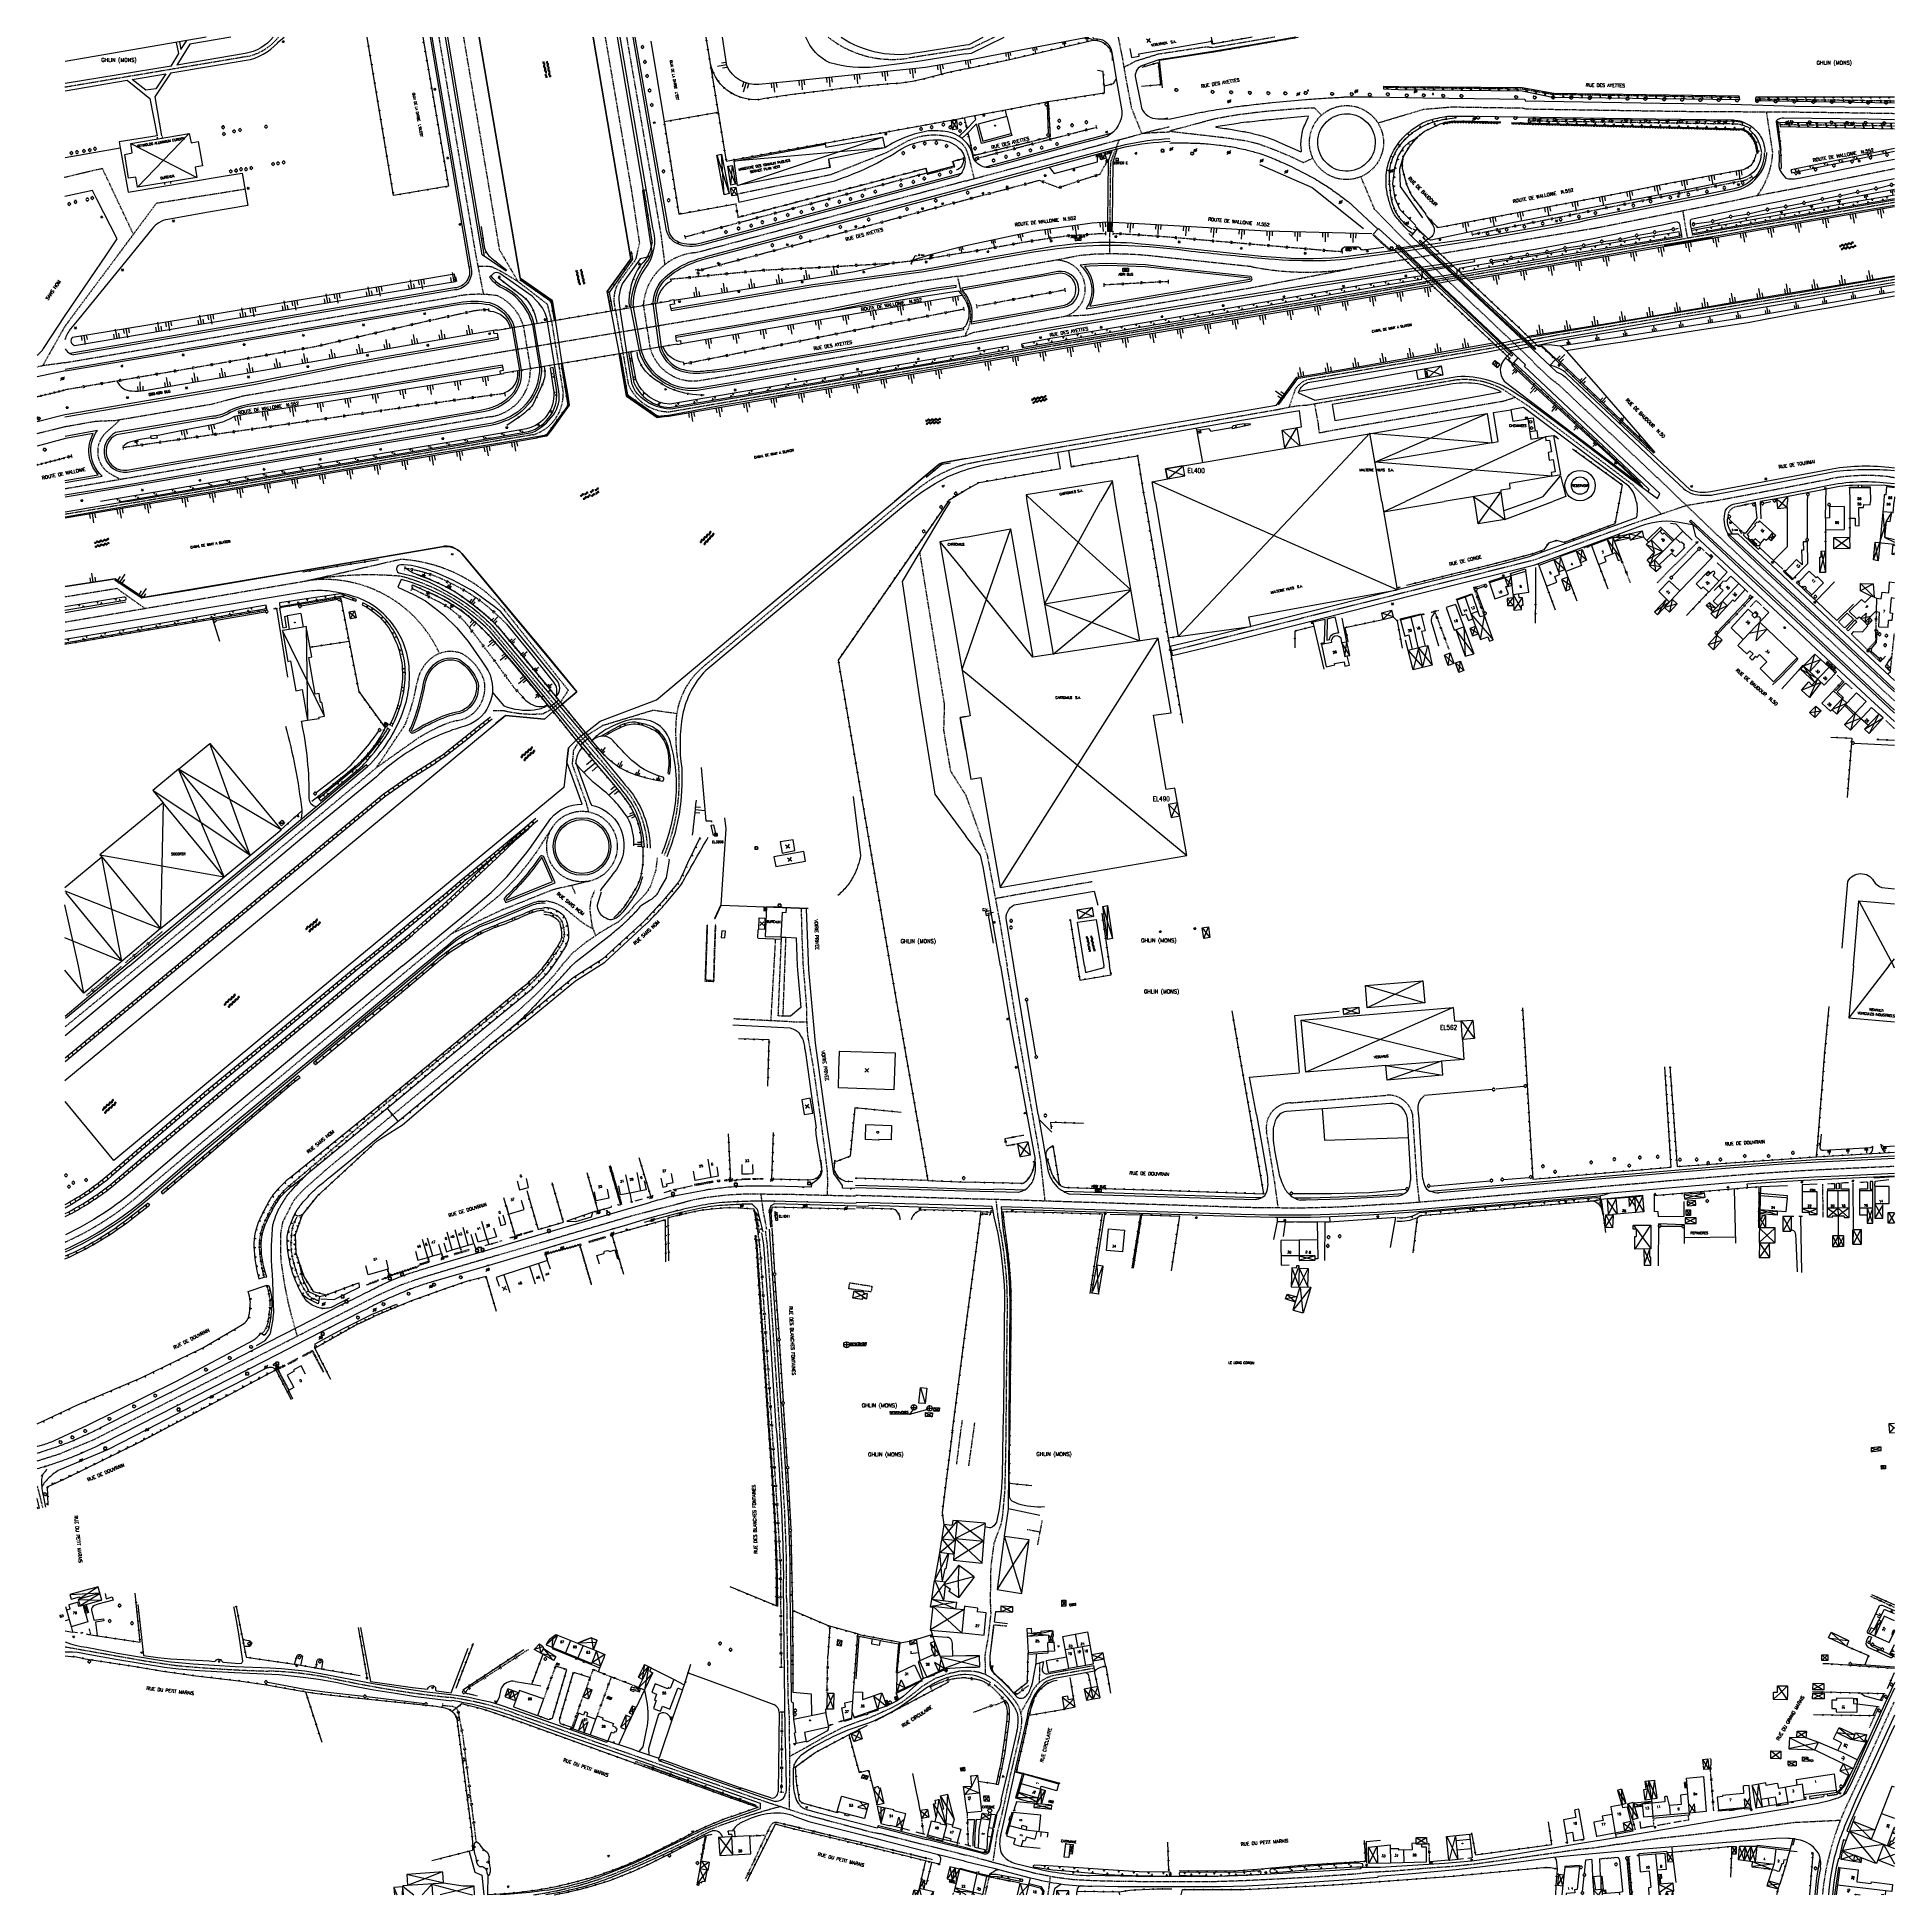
# Model space of a CAD drawing. Header units: millimetres. Extents: x 115000 to 116000, y 129000 to 130000.
import ezdxf
from ezdxf.enums import TextEntityAlignment as Align

# ---------------------------------------------------------------- set-up
doc = ezdxf.new("R2010")
doc.units = ezdxf.units.MM
doc.linetypes.add('DASHED', pattern=[0.75, 0.5, -0.25])
doc.layers.get('0').update_dxf_attribs({"linetype": 'CONTINUOUS'})
for name, color, linetype in [('21', 7, 'CONTINUOUS'), ('28', 7, 'CONTINUOUS'), ('71', 2, 'CONTINUOUS'), ('BF04', 7, 'CONTINUOUS'), ('W0001', 6, 'DASHED'), ('W0008', 7, 'CONTINUOUS'), ('W0100', 7, 'CONTINUOUS'), ('W0112', 1, 'DASHED'), ('W0211', 2, 'CONTINUOUS'), ('W0220', 5, 'DASHED'), ('W0300', 7, 'CONTINUOUS'), ('W0302', 3, 'CONTINUOUS'), ('W0310', 3, 'CONTINUOUS'), ('W0322', 7, 'CONTINUOUS'), ('W0330', 7, 'CONTINUOUS'), ('W0400', 7, 'CONTINUOUS'), ('W0420', 7, 'CONTINUOUS'), ('W0471', 7, 'CONTINUOUS'), ('W0515', 5, 'CONTINUOUS'), ('W0700', 7, 'CONTINUOUS'), ('W0851', 7, 'CONTINUOUS'), ('W0980', 7, 'CONTINUOUS'), ('W0984', 7, 'CONTINUOUS'), ('W0989', 7, 'CONTINUOUS'), ('W0991', 7, 'CONTINUOUS'), ('W1102', 7, 'CONTINUOUS')]:
    doc.layers.add(name, color=color, linetype=linetype)
doc.styles.get("Standard").update_dxf_attribs({"font": 'romans.shx', "width": 0.85})
doc.dimstyles.get("Standard").update_dxf_attribs({"dimtxt": 1.5, "dimasz": 1.2, "dimexe": 0.625, "dimexo": 0.625, "dimgap": 0.25, "dimtad": 1, "dimdec": 1, "dimzin": 0, "dimdsep": 46, "dimtxsty": 'Standard', "dimcen": -0.5, "dimadec": 0, "dimazin": 0, "dimtfac": 1, "dimtdec": 1, "dimtmove": 0, "dimatfit": 3, "dimfxl": 1, "dimtolj": 1, "dimtzin": 0, "dimarcsym": 0})

# ---------------------------------------------------------------- blocks, each defined once
blk = doc.blocks.new('t211o')
at = {"color": 0, "linetype": 'Continuous'}
for p, q in [((-0.3, 0.5), (-0.3, 0)), ((0, 1), (0, 0)), ((0.3, 0.5), (0.3, 0))]:
    blk.add_line(p, q, dxfattribs=at)
blk = doc.blocks.new('t220o')
at = {"color": 0, "linetype": 'Continuous'}
for p, q in [((-0.25, 0.25), (0.25, 0.25)), ((-0.25, -0.25), (0.25, -0.25))]:
    blk.add_line(p, q, dxfattribs=at)
blk = doc.blocks.new('t310o')
at = {"color": 0, "linetype": 'Continuous'}
for centre, start, end in [((-0.5, 0.4), 216.8699, 323.1304), ((0.5, -0.4), 36.8699, 143.1303)]:
    blk.add_arc(centre, 0.625, start, end, dxfattribs=at)
blk = doc.blocks.new('t322o')
at = {"color": 0, "linetype": 'Continuous'}
for radius in [0.25, 0.15]:
    blk.add_circle((0, 0), radius, dxfattribs=at)
blk = doc.blocks.new('t991o')
at = {"color": 0, "linetype": 'Continuous'}
for p, q in [((-1, 1), (1, -1)), ((-1, -1), (1, 1))]:
    blk.add_line(p, q, dxfattribs=at)
blk = doc.blocks.new('T300')
for p, q in [((-0.8, 0.5), (-0.9, 0.3)), ((-0.9, 0.3), (-0.9, 0.2)), ((-0.9, 0.2), (-0.7, 0.1)), ((-0.7, 0.6), (-0.8, 0.5)), ((-0.8, -0.1), (-0.7, 0.1)), ((-0.6, 0.7), (-0.7, 0.6)), ((-0.7, 0.1), (-0.7, 0.1)), ((-0.5, 0.7), (-0.6, 0.7)), ((-0.3, 0.6), (-0.5, 0.7)), ((-0.3, 0.6), (-0.2, 0.7)), ((-0.2, 0.6), (-0.3, 0.6)), ((-0.2, 0.7), (-0.1, 0.8)), ((-0.1, 0.8), (0.1, 0.8)), ((0.1, 0.8), (0.2, 0.7)), ((0.2, 0.7), (0.3, 0.6)), ((0.3, 0.6), (0.4, 0.5)), ((0.5, 0.5), (0.3, 0.5)), ((0.4, 0.5), (0.4, 0.5)), ((0.6, 0.4), (0.5, 0.5)), ((0.6, 0.4), (0.7, 0.3)), ((0.7, 0.3), (0.7, 0.2)), ((0.7, 0.2), (0.7, 0.1)), ((0.7, 0.1), (0.7, -0.2)), ((-0.8, -0.2), (-0.8, -0.1)), ((-0.7, -0.3), (-0.8, -0.2)), ((-0.8, -0.2), (-0.8, -0.2)), ((-0.7, -0.4), (-0.7, -0.3)), ((-0.5, -0.5), (-0.7, -0.4)), ((-0.4, -0.5), (-0.5, -0.5)), ((-0.4, -0.5), (-0.3, -0.5)), ((-0.3, -0.5), (-0.3, -0.4)), ((-0.3, -0.6), (-0.3, -0.5)), ((-0.3, -0.5), (-0.3, -0.5)), ((-0.2, -0.7), (-0.3, -0.6)), ((-0.1, -0.8), (-0.2, -0.7)), ((0.1, -0.8), (-0.1, -0.8)), ((0.2, -0.7), (0.1, -0.8)), ((0.3, -0.5), (0.2, -0.5)), ((0.3, -0.6), (0.2, -0.7)), ((0.2, -0.7), (0.2, -0.7)), ((0.5, -0.4), (0.3, -0.5)), ((0.3, -0.5), (0.3, -0.6)), ((0.3, -0.5), (0.3, -0.5)), ((0.6, -0.3), (0.5, -0.4)), ((0.7, -0.2), (0.6, -0.3)), ((0.6, -0.3), (0.6, -0.3))]:
    blk.add_line(p, q)
blk = doc.blocks.new('T400')
for p, q in [((-0.15, 0.3), (0.15, 0.3)), ((-0.15, -0.25), (-0.15, 0.3)), ((-0.15, 0.15), (0.15, 0.15)), ((-0.15, 0), (0.15, 0)), ((0.15, 0.3), (0.15, -0.25)), ((-0.15, -0.15), (0.15, -0.15)), ((-0.15, -0.25), (-0.15, -0.3)), ((-0.15, -0.3), (0.15, -0.3)), ((0.15, -0.3), (0.15, -0.25))]:
    blk.add_line(p, q)
blk = doc.blocks.new('T471')
for p, q in [((-0.333334, 0.333334), (-0.333334, -0.333334)), ((-0.333334, 0.333334), (0.333334, 0.333334)), ((-0.333334, 0), (0, 0)), ((0.500001, 0.500001), (1.000002, 1.000002)), ((-0.500001, -0.500001), (-1.000002, -1.000002)), ((-0.333334, -0.333334), (0.333334, -0.333334))]:
    blk.add_line(p, q)
blk.add_ellipse((0, 0), major_axis=(0.471405, 0.471405), ratio=1, start_param=5.4977871438, end_param=11.780972451)
blk = doc.blocks.new('T420')
for p, q in [((0.7, 0.7), (-0.8, 0.7)), ((-0.8, 0.7), (-0.8, -0.8)), ((0.7, 0.7), (0.7, -0.8)), ((0.7, -0.8), (-0.8, -0.8))]:
    blk.add_line(p, q)
blk.add_ellipse((0, 0), major_axis=(-0.53, 0.53), ratio=1, start_param=3.926991, end_param=10.210176)
blk = doc.blocks.new('T851')
for p, q in [((-0.2, -0.1), (0, 0.3)), ((0, 0.3), (0.2, -0.1)), ((-0.2, -0.1), (0.2, -0.1))]:
    blk.add_line(p, q)
for major_axis in [(-0.106, 0.106), (-0.0354, 0.0354), (-0.0236, 0.0236)]:
    blk.add_ellipse((0, 0), major_axis=major_axis, ratio=1, start_param=3.926991, end_param=10.210176)
blk = doc.blocks.new('t112o')
at = {"color": 0, "linetype": 'Continuous'}
for p, q in [((-0.5, 0.5), (0.5, 0.5)), ((-0.5, -0.5), (-0.5, 0.5)), ((0.5, 0.5), (0.5, -0.5)), ((0.5, -0.5), (-0.5, -0.5))]:
    blk.add_line(p, q, dxfattribs=at)
blk = doc.blocks.new('t330o')
at = {"color": 0, "linetype": 'Continuous'}
for p, q in [((0.25, -0.25), (-0.25, 0.25)), ((-0.25, -0.25), (0.25, 0.25)), ((-0.25, 0.25), (-0.25, -0.25)), ((0.25, 0.25), (-0.25, 0.25)), ((0.25, -0.25), (0.25, 0.25)), ((-0.25, -0.25), (0.25, -0.25)), ((-0.25, -0.25), (-0.25, -0.25))]:
    blk.add_line(p, q, dxfattribs=at)
blk = doc.blocks.new('OH01')
at = {"layer": 'W0322', "color": 0}
for radius in [0.25, 0.15]:
    blk.add_circle((0, 0), radius, dxfattribs=at)
blk = doc.blocks.new('TP12')
at = {"layer": 'W0515', "color": 0}
for centre, start, end in [((-0.5, 0.625), 216.869898, 323.130102), ((0.5, -0.125), 36.869898, 143.130102), ((0.5, -0.625), 36.869898, 143.130102), ((-0.5, 0.125), 216.869898, 323.130102)]:
    blk.add_arc(centre, 0.625, start, end, dxfattribs=at)
blk = doc.blocks.new('TP15')
at = {"color": 0}
for p, q in [((-0.29, 0.5), (-0.29, 0)), ((0, 1), (0, 0)), ((0.29, 0.5), (0.29, 0))]:
    blk.add_line(p, q, dxfattribs=at)
blk = doc.blocks.new('TP15B')
at = {"color": 0}
for p, q in [((-1.4, 2.5), (-1.4, 0)), ((0, 5), (0, 0)), ((1.4, 2.5), (1.4, 0))]:
    blk.add_line(p, q, dxfattribs=at)
blk = doc.blocks.new('TP10')
at = {"layer": 'W0300', "color": 0}
for centre, start, end in [((-0.4, 0), 90, 270), ((0, 0.4), 0, 180), ((0.4, 0), 270, 90), ((0, -0.4), 180, 360)]:
    blk.add_arc(centre, 0.4, start, end, dxfattribs=at)
blk = doc.blocks.new('OH03')
at = {"layer": '28', "color": 0}
blk.add_line((0, -0.5), (0, 0.5), dxfattribs=at)
blk = doc.blocks.new('TP09')
at = {"color": 2}
blk.add_line((0, -1), (0, 1), dxfattribs=at)
blk = doc.blocks.new('TP06')
at = {"layer": 'W0220', "color": 0}
for p, q in [((-0.5, 0.5), (0.5, 0.5)), ((-0.5, -0.5), (0.5, -0.5))]:
    blk.add_line(p, q, dxfattribs=at)
blk = doc.blocks.new('TT04')
at = {"layer": '71', "color": 0}
for p, q in [((-1.5, -1), (-1.5, 1)), ((-1.5, 1), (1.5, 1)), ((1.5, 1), (1.5, -1)), ((1.5, -1), (-1.5, -1))]:
    blk.add_line(p, q, dxfattribs=at)
blk = doc.blocks.new('BB04')
at = {"layer": '21', "color": 0}
for p, q in [((0.45, 1.5), (-0.45, 0)), ((-0.45, 0), (0.45, 0)), ((0.45, 0), (-0.45, -1.5)), ((0.26, 1.3), (0.45, 1.5)), ((0.36, 1.24), (0.26, 1.3)), ((0.45, 1.5), (0.36, 1.24)), ((-0.45, -1.5), (-0.36, -1.24)), ((-0.26, -1.3), (-0.45, -1.5)), ((-0.36, -1.24), (-0.26, -1.3))]:
    blk.add_line(p, q, dxfattribs=at)
blk = doc.blocks.new('BI04')
at = {"layer": 'W0471', "color": 0}
for p, q in [((-1, -0.6), (0, 1.2)), ((0, 1.2), (1, -0.6)), ((-1, -0.6), (1, -0.6))]:
    blk.add_line(p, q, dxfattribs=at)
blk = doc.blocks.new('OH02')
at = {"layer": 'W0112', "color": 0}
for p, q in [((-0.5, 0.25), (0.5, 0.25)), ((-0.5, -0.25), (-0.5, 0.25)), ((0.5, 0.25), (0.5, -0.25)), ((0.5, -0.25), (-0.5, -0.25))]:
    blk.add_line(p, q, dxfattribs=at)
blk = doc.blocks.new('BB03')
at = {"layer": 'BF04', "color": 0}
for p, q in [((-0.5, -0.5), (-0.5, 0.5)), ((-0.5, 0.5), (0.5, 0.5)), ((0.5, 0.5), (0.5, -0.5)), ((0.5, -0.5), (-0.5, -0.5))]:
    blk.add_line(p, q, dxfattribs=at)
blk = doc.blocks.new('BB01')
at = {"layer": 'W0991', "color": 0}
for p, q in [((-0.5, -0.1), (0.1, 0.5)), ((-0.5, 0), (0, 0.5)), ((-0.4, -0.4), (0.4, 0.4)), ((-0.4, -0.3), (0.3, 0.4)), ((-0.3, -0.4), (0.4, 0.3)), ((-0.1, -0.5), (0.5, 0.1)), ((0, -0.5), (0.5, 0)), ((0.3, -0.4), (0.4, -0.3))]:
    blk.add_line(p, q, dxfattribs=at)
blk.add_circle((0, 0), 0.5, dxfattribs=at)
blk = doc.blocks.new('BI07')
at = {"layer": 'W0851', "color": 0}
blk.add_circle((0, 0), 0.25, dxfattribs=at)
blk = doc.blocks.new('BI01')
at = {"layer": 'W0420', "color": 0}
for p, q in [((-0.75, 0.75), (0.75, 0.75)), ((-0.75, -0.75), (-0.75, 0.75)), ((0.75, 0.75), (0.75, -0.75)), ((0.75, -0.75), (-0.75, -0.75))]:
    blk.add_line(p, q, dxfattribs=at)
blk = doc.blocks.new('TP13')
at = {"layer": 'W0700', "color": 0}
blk.add_line((0, 0), (0, 1.5), dxfattribs=at)

msp = doc.modelspace()

# ---------------------------------------------------------------- linework, layer by layer
at = {"layer": 'W0001'}
msp.add_line((115014.9, 129824.7), (115002.9, 129823.1), dxfattribs=at)
for points in [[(115129.9, 130000, -0.16713), (115113.3, 129989.6), (115015.4, 129973.1), (115014.9, 129973)], [(115305.8, 130000), (115320, 129917), (115324.2, 129889.2), (115322.2, 129880.3), (115314, 129869.3, 0.236959), (115311.2, 129853.8), (115318.2, 129813.4, 0.302566), (115340, 129798.3), (115500, 129825.7)], [(115500, 129993.5), (115469, 129988.7, -0.209299), (115425.9, 130000)], [(115377, 129915.5), (115378.7, 129916), (115427.4, 129926.1), (115457.2, 129937.9), (115467.9, 129943.7, -0.184099), (115492, 129946, -0.185248), (115500, 129940, -0.185248)], [(115500, 129922.6), (115514.8, 129926.6), (115577.3, 129943.4), (115594.7, 129948, -0.007146), (115609.4, 129951.6, -0.007146)], [(115609.6, 129948.8, 0.01943), (115594.7, 129948)], [(115934.5, 129938.4, -0.15385), (115926, 129914.6)], [(116000, 129929.1), (115948.9, 129918.9), (115926, 129914.6), (115914, 129912), (115839.6, 129897.2), (115707.7, 129875.5, -0.090124), (115654, 129876.4), (115605.2, 129881.6, 0.042951), (115569.1, 129883.1), (115561.3, 129882.4), (115548.5, 129879.9), (115500, 129871.7)], [(115500, 129922.6), (115355, 129884, 0.374449), (115326.3, 129855.9), (115329.9, 129833, 0.368417), (115355.4, 129815), (115499.6, 129839.2), (115500, 129839.3)], [(115237.2, 129876.8), (115244.4, 129876.6), (115249.6, 129874.1), (115258.8, 129868.5), (115274.6, 129856.3), (115276.9, 129847.1), (115283.2, 129808.3, -0.333653), (115267.2, 129786), (115056.2, 129750)], [(115548.5, 129879.9, -0.853769), (115554, 129849.9, -0.528658)], [(115495.4, 129871.4), (115497.2, 129863.3, -0.065666), (115500, 129859.7, -0.065666)], [(116000, 129869.5), (115947.9, 129860.9), (115883.7, 129850.3), (115817.5, 129839.4), (115806.4, 129837.3), (115782.3, 129832.4), (115748, 129826.6), (115685.1, 129815.8, 0.238152), (115677.1, 129809.8), (115674, 129800.7)], [(115014.9, 129824.7), (115015.6, 129824.9), (115226.3, 129860.6, -0.080422), (115247.8, 129860.8, -0.214296), (115261.7, 129844.7), (115265.5, 129821.6, -0.380025), (115244.4, 129795.7), (115015.5, 129756.9), (115014.9, 129756.8)], [(115500, 129859.7, -0.270108), (115500, 129840.4, -1.632597)], [(115867.8, 129750), (115858.7, 129759.3), (115802.5, 129801.7), (115789.3, 129810.3, 0.149925), (115764.4, 129815.5), (115696.9, 129804.1), (115683.6, 129801.8), (115679.3, 129801.5), (115674, 129800.7), (115667.8, 129799.4), (115585.5, 129785.1), (115522.3, 129774.4), (115500, 129770.1)], [(115044.7, 129794.1), (115037.7, 129787.7, 0.535721), (115039.8, 129764.7), (115044.9, 129761.9)], [(115465.7, 129750), (115474.4, 129757, -0.101737), (115500, 129770.1)], [(115901.1, 129750), (115920.5, 129753.6), (115964.8, 129762.1, -0.076787), (115997.5, 129763.3), (116000, 129763)], [(115465.7, 129750), (115358.4, 129660.9, 0.205245), (115343.9, 129631.8, 0.060593), (115345.5, 129606.4, -0.115039), (115337.7, 129559.6, -0.115039)], [(115145.4, 129707.4), (115195.2, 129718.9, -0.201509), (115251.2, 129692), (115285.9, 129648.4), (115281.8, 129642.1), (115276.6, 129638), (115272.7, 129635.9, -0.083275), (115251.6, 129637.4), (115245.4, 129637.3)], [(115015.1, 129685.2), (115145.4, 129707.4, -0.332454), (115216.6, 129668.2)], [(115145.4, 129707.4, -0.070641), (115196.2, 129709.7, -0.129332), (115243.6, 129682.5), (115314.3, 129597.8, -0.185621), (115328.6, 129563.6, -0.185621)], [(115197.5, 129629, -0.001113), (115197.5, 129629.1), (115198.2, 129630.2, 0.052911), (115204.5, 129652.6, -0.187716), (115212.5, 129665.9, -0.272368), (115228.9, 129668, -0.178105), (115240.7, 129653.6, -0.25223), (115235.4, 129636.6, -0.164244), (115225.8, 129632.1, 0.057616), (115214.1, 129627.6, 0.029868), (115206.4, 129623.4), (115205.7, 129623.1)], [(115268.7, 129561.1, 0.051028), (115268.1, 129560.4, -0.055911), (115247.4, 129536.8)], [(115202.1, 129500), (115053, 129375.1, -0.069673), (115015.1, 129351.4, -6.466445)], [(115668.2, 129369.9), (115666.3, 129383.7), (115661.9, 129410.8, -0.460403), (115675, 129426.3), (115726.6, 129430.4, -0.363208), (115740.4, 129420.6), (115742.8, 129384.1), (115744.1, 129373)], [(115015, 129133.5), (115039.9, 129129.1), (115058.2, 129125.9), (115074.4, 129123.5, 0.017086), (115124.5, 129120.4, -0.04181), (115156.9, 129116.8, 0.000698), (115172.9, 129113.6, 0.022092), (115221.8, 129106.3, -0.052929), (115256.8, 129097.8), (115389, 129051.2), (115411.8, 129043.7), (115449.5, 129033.7), (115454.2, 129032.9), (115500, 129021.4)], [(115500, 129120.3, -0.173072), (115514.6, 129116.2), (115517.3, 129114.2), (115519.9, 129111.6), (115522.5, 129109), (115524.8, 129106.5), (115526.1, 129104.9, -0.227702), (115529.8, 129090.5), (115528.9, 129086.1), (115526.7, 129076.3), (115524.2, 129065.6), (115522.2, 129056.8), (115521.2, 129051.9), (115520.7, 129049.4), (115520.1, 129047), (115519.3, 129043.3), (115517.7, 129037), (115516.7, 129032.6), (115514.5, 129017.5)], [(115569, 129121.9), (115547.3, 129118, 0.263447), (115534.6, 129106.9), (115529.6, 129098.1)], [(115961.2, 129000, -0.023472), (115963.1, 129013.4, -0.071031), (115977.1, 129053.9), (115981.9, 129064.1), (115989.9, 129081.7), (115997.2, 129097.9), (116000, 129104)], [(115267.4, 129000, 0.067856), (115318.7, 129014.7, 0.014347), (115360.8, 129034.6, -0.020197), (115388.9, 129044.3, -0.012277), (115400.4, 129047.5)]]:
    msp.add_lwpolyline(points, format="xyb", dxfattribs=at)
for points in [[(115216.2, 130000), (115235.9, 129883.7), (115240.2, 129861.5)], [(115229.5, 130000), (115248.8, 129885.6), (115258.8, 129868.5)], [(115317.3, 130000), (115335.7, 129894.3), (115337.9, 129877.5)], [(115515.2, 129999.9), (115502.3, 129993.7), (115500.1, 129993.5)], [(115582, 130000), (115584.2, 129989), (115586, 129978.4), (115589.1, 129962), (115594.7, 129948)], [(115666.3, 130000), (115633.2, 129994.3), (115629.3, 129994.7), (115603.5, 129990.8), (115591.3, 129987), (115585.1, 129983.7)], [(115577.5, 129883.3), (115578, 129932.8), (115582.6, 129944.8)], [(115500, 129940), (115501.6, 129935.2), (115504.4, 129923.8)], [(115051.8, 129893.9), (115035.1, 129929.3), (115014.5, 129924.4)], [(115111.9, 129918.1), (115064.1, 129910.5), (115014.8, 129844.2)], [(116000, 129911), (115954.3, 129903.1), (115891.8, 129892.3), (115873.7, 129889.1), (115790, 129874.9), (115711.1, 129861.2), (115632, 129848), (115551, 129834.4), (115500, 129825.7)], [(115888.8, 129891.8), (115888.4, 129893.2), (115887.3, 129899.4), (115886.2, 129906.5)], [(115885.7, 129750), (115877.6, 129757.9), (115819.4, 129812.7), (115814.8, 129816.2), (115806.3, 129824.2), (115804.3, 129826.6), (115735.8, 129891.3)], [(115500, 129839.3), (115504, 129841.1), (115554, 129849.9), (115565.8, 129850.5), (115653.5, 129865.1), (115707.7, 129875.5)], [(115014.9, 129790.4), (115016.3, 129790.6), (115031.5, 129793.3), (115041.9, 129793.7), (115093.9, 129802.5), (115111.2, 129807), (115171.9, 129817.2), (115249.4, 129830.5), (115342.7, 129846.1), (115424.9, 129860), (115476.4, 129868.7), (115494.7, 129871.3), (115500, 129871.7)], [(115500, 129840.4), (115499.6, 129839.2)], [(115795.9, 129806), (115789.1, 129803.9), (115699.9, 129788.7), (115690.4, 129786.9), (115689.8, 129791.9), (115687.9, 129802.5)], [(115056.2, 129750), (115015, 129743.1)], [(115888, 129747.8), (115861, 129738.7), (115805.7, 129718.4), (115610.7, 129669.6)], [(115867.8, 129750), (115874.5, 129743.2)], [(116000, 129642.7), (115908.6, 129728.2), (115885.7, 129750)], [(115901.1, 129750), (115888, 129747.8)], [(115475.1, 129722.7), (115488.4, 129640.6), (115488, 129626.9), (115491.7, 129604.9), (115500, 129591.9)], [(115015.1, 129698.8), (115042.8, 129703.3), (115058, 129692.5)], [(115344.3, 129635.8), (115331.6, 129637.6), (115304.5, 129629.4), (115296.3, 129624.3), (115291.3, 129620.3), (115288.7, 129616), (115288, 129608.6), (115295.5, 129587.8), (115296.8, 129582.9)], [(115182.7, 129606.8), (115197.5, 129629)], [(115205.7, 129623.1), (115182.7, 129606.8)], [(115054.9, 129500), (115182.7, 129606.8)], [(115313.2, 129596.9), (115313.2, 129596.9)], [(115500, 129591.9), (115511.5, 129559.6), (115518.2, 129523.9), (115522.2, 129500)], [(115268.7, 129561.1), (115277.4, 129574.6)], [(115277.8, 129541.2), (115297.6, 129545.8)], [(115287.7, 129543.5), (115289.6, 129539.1)], [(115568, 129545.3), (115527.1, 129538.3), (115515.9, 129536.2)], [(115247.4, 129536.8), (115223.2, 129517.4), (115202.1, 129500)], [(115251, 129530.5), (115277.8, 129541.2)], [(115251, 129530.5), (115223.2, 129517.4)], [(115054.9, 129500), (115015, 129467.2)], [(115542.7, 129373.6), (115540.3, 129395.4), (115538.9, 129403.6), (115537.2, 129412.9), (115535.6, 129422.2), (115533.6, 129433), (115531.8, 129443.6), (115530.2, 129452.7), (115528.7, 129461.2), (115526.6, 129473.4), (115524.5, 129486.4), (115523, 129495.4), (115522.2, 129500)], [(115500, 129374.8), (115509.8, 129374.6), (115521.3, 129374.3), (115526.7, 129374.1), (115555.1, 129373.2), (115560.5, 129373), (115571.7, 129372.7), (115583.2, 129372.3), (115595.8, 129371.9), (115608.8, 129371.5), (115621, 129371.1), (115633.1, 129370.7), (115645.5, 129370.3), (115656.6, 129370), (115679.8, 129369.8), (115688.3, 129370), (115699.8, 129370.3), (115711.1, 129370.9), (115724, 129371.7), (115733.3, 129372.1), (115754.8, 129373.8), (115763.4, 129374.5), (115779.2, 129375.9), (115794.4, 129377.2), (115807.3, 129378.3), (115817.7, 129379.2), (115824.1, 129379.7), (115832.2, 129380.4), (115844.3, 129381.5), (115855, 129382.4), (115864.9, 129383.2), (115875.4, 129384.2), (115884.8, 129385), (115897.1, 129386), (115912.8, 129387.3), (115927.5, 129388.4), (115942.1, 129389.4), (115957.8, 129390.3), (115972.3, 129391), (115985, 129391.6), (115997, 129392.1), (116000, 129392.3)], [(115440.8, 129376.6), (115500, 129374.8)], [(115516.1, 129374.4), (115517.2, 129364.9), (115517.5, 129363.2), (115517.9, 129361), (115518.1, 129358.6), (115518.7, 129356.7), (115519, 129354.7), (115519.4, 129352.1), (115519.8, 129349.7), (115520.1, 129347.5), (115520.5, 129344.6), (115520.8, 129341.6), (115521.2, 129338), (115521.7, 129332.7), (115522.1, 129325.3), (115522.2, 129318.9), (115522.2, 129313.3), (115522.1, 129305.8), (115522, 129297.5), (115521.9, 129289.3), (115521.9, 129282.3), (115521.7, 129275.4), (115521.7, 129266.4), (115521.6, 129258.1), (115521.5, 129250)], [(115392, 129357.4), (115393, 129349.5), (115399.7, 129250)], [(115403.5, 129159.5), (115403.5, 129164.8), (115403.5, 129169.9), (115403.5, 129176), (115403.4, 129182.3), (115403.2, 129188.1), (115403, 129194.1), (115402.7, 129200.1), (115402.5, 129206.6), (115402, 129213.9), (115401.6, 129220.7), (115401.2, 129227), (115400.9, 129232.7), (115400.5, 129237.8), (115400.2, 129243.2), (115399.7, 129250)], [(115521.5, 129250), (115521.4, 129238.5), (115521.1, 129226), (115521, 129218.8), (115520.5, 129213.3), (115519.7, 129204), (115518.9, 129199.5), (115515.1, 129189.2), (115513.4, 129176.6), (115513.1, 129158.1), (115513.4, 129151.5), (115512.1, 129139.5), (115510.2, 129128.7), (115510.4, 129123), (115510.5, 129118.5)], [(115403.5, 129159.5), (115403.7, 129140), (115404, 129117.3), (115404.2, 129106.1), (115404.8, 129096.1), (115405.1, 129068.8), (115404.8, 129046)], [(115539.7, 129124.8), (115539.5, 129114.1)], [(115500, 129120.3), (115496.6, 129120.3), (115490.7, 129119), (115483.5, 129116.4), (115476.4, 129112.1), (115470.5, 129107.3), (115465.1, 129103.3), (115460.1, 129100.6), (115455.2, 129098.4), (115448.2, 129095.3), (115441, 129092.8), (115433.4, 129089.9), (115423.6, 129084.8), (115414.2, 129079.4), (115405.1, 129074.4)], [(115970.8, 129040), (115945.9, 129038.8), (115920.4, 129035.5), (115912.3, 129034.8), (115896.5, 129032.8), (115872.6, 129030.2), (115852.5, 129027.2), (115850.2, 129027), (115837.9, 129025.1), (115829.7, 129024.3), (115801.9, 129020.3), (115786, 129018.1), (115774.2, 129016.5), (115762.3, 129015.2), (115747.6, 129014.2), (115730.4, 129012.7), (115717.4, 129012), (115710.8, 129011.2), (115702, 129010.6), (115687.1, 129009.5), (115669.6, 129008.5), (115649, 129007.5), (115633.7, 129007), (115618.7, 129007), (115601.2, 129007), (115584.8, 129007.1), (115568.8, 129007.5), (115557.8, 129008.1), (115548.4, 129009.3), (115537.7, 129011.4), (115528.3, 129013.8), (115523.9, 129014.9), (115500, 129021.4)], [(115544.3, 129000), (115545.6, 129009.8)]]:
    msp.add_lwpolyline(points, dxfattribs=at)
at = {"layer": 'W0001', "flags": 128}
for points in [[(115691.4, 129957.9), (115687.9, 129961.8), (115680.9, 129961.6), (115671.1, 129960.8), (115662.8, 129960.1), (115655.4, 129959.3), (115647.6, 129958.3), (115641.3, 129957.3), (115634.1, 129956), (115609.6, 129949.4), (115639.9, 129945.9), (115650, 129944.4), (115657, 129942.8), (115665, 129939.9), (115674.7, 129935.9), (115681.7, 129932.5), (115686.9, 129934.9)], [(116000, 129958.8), (115954.5, 129959.5), (115886.7, 129959.9), (115801.7, 129961.2), (115800, 129961.7), (115761.6, 129962.3), (115746.3, 129961), (115722, 129953.7)], [(115934.4, 129938.5), (115931.2, 129959.6)], [(115735.6, 129891.5), (115720.1, 129907.3), (115712.7, 129924.9)], [(115014.8, 129844.2), (115002.9, 129823.1), (115000, 129822.4)], [(115000, 129786.7), (115014.9, 129790.4)], [(115333.8, 129558.3), (115333, 129551.5), (115330, 129542.5), (115328, 129539.5), (115325.7, 129536.8), (115322.4, 129533.7), (115318.6, 129529), (115313.2, 129523.9), (115309.4, 129521.7), (115303.3, 129518.1), (115295.5, 129512.8), (115288.2, 129506.9), (115282.9, 129500.9), (115278.3, 129495), (115276.9, 129493.5), (115271.1, 129487.3), (115267.8, 129484), (115260.3, 129477.1), (115239, 129459.2), (115203.4, 129429.8), (115174.1, 129405.6), (115156.4, 129391.1), (115143.3, 129379.5), (115138.1, 129373.8), (115132.1, 129362), (115130.9, 129355.6), (115131.1, 129341.6), (115133.1, 129328.4), (115135.5, 129316.7), (115139.9, 129300.7)], [(115273.8, 129535.2), (115277.7, 129534.3), (115280.1, 129533.4), (115283.1, 129531.8), (115285.7, 129529.7), (115288.7, 129527.3), (115292, 129524.5), (115295.3, 129522.2), (115299.2, 129520.1)], [(115300.1, 129540.5), (115298.1, 129535.9), (115297.5, 129530.9), (115297.9, 129526.9), (115298.7, 129521.5), (115300.7, 129516.3)], [(115411.3, 129531.1), (115411.7, 129515.5), (115412.3, 129500.7), (115413.9, 129481), (115414.1, 129478.5), (115414.3, 129469.8), (115414.8, 129462.4), (115417.9, 129444.8), (115421.5, 129419.4), (115424.2, 129398.9), (115425.3, 129389.3), (115425.5, 129384.4), (115425.4, 129380.2), (115425.4, 129376.6)], [(115395.1, 129470.5), (115397.6, 129514.4)], [(115414.3, 129469.8), (115408.3, 129469.7), (115403.2, 129470.1), (115375, 129471.5)], [(115000, 129233.6), (115011.8, 129237.3), (115030.6, 129245.1), (115058.1, 129259.1), (115086.3, 129273.4), (115110.5, 129285.7), (115139.9, 129300.7), (115161.7, 129311.8), (115184.3, 129323.2), (115196.2, 129328.5), (115208.1, 129332.6), (115226.8, 129338.2), (115247, 129344.1), (115270.3, 129350.9), (115286.8, 129355.8), (115322.1, 129366.1), (115353.6, 129374.2), (115359.6, 129375.4), (115365.3, 129376.1), (115371.4, 129376.8), (115380.3, 129377.3), (115403, 129377.2), (115417.6, 129376.8), (115433.3, 129376.4), (115440.6, 129376.2)], [(115392.8, 129358.2), (115391.9, 129363.2), (115391.1, 129367.2), (115389.7, 129377.3)], [(115000, 129220.2), (115000.2, 129219.2), (115001.5, 129214.3), (115002.9, 129208.3)]]:
    msp.add_lwpolyline(points, dxfattribs=at)
msp.add_lwpolyline([(115724.6, 129946.6, -1), (115685.3, 129939.9, -1), (115724.6, 129946.6, -1)], format="xyb", dxfattribs=at)
at = {"layer": 'W0001'}
msp.add_circle((115293.3, 129564.3), 19, dxfattribs=at)
at = {"layer": 'W0008'}
for points in [[(115211.5, 130000), (115232.4, 129876.4, -0.487248), (115224.7, 129865), (115017.6, 129829.7)], [(115212.5, 130000), (115233.4, 129876.6, -0.483025), (115224.8, 129863.9), (115019.7, 129829)], [(115127.1, 130000, -0.178795), (115112, 129991.2), (115075.1, 129985)], [(115313.7, 130000), (115331.3, 129897.4, -0.247021), (115327, 129875.1, 0.14978), (115320.7, 129854.7, 2.534563)], [(115495.9, 129925.1), (115357.7, 129888.1, -0.170451), (115344.9, 129888.7, -0.259326), (115338.9, 129896), (115320.9, 130000)], [(115497.4, 129926.6), (115357.4, 129889.1, -0.170683), (115345.3, 129889.7, -0.259309), (115340, 129896.2), (115321.9, 130000)], [(115500, 129991), (115474.2, 129986.9), (115451.6, 129984, -0.097442), (115426.8, 129986.2, -0.19678), (115413.9, 130000)], [(115432.8, 130000, 0.202097), (115475.3, 129992), (115500, 129995.9)], [(115568.4, 130000), (115568.6, 129999.2), (115570.7, 129999.1, -0.367793), (115578.6, 129991.9), (115581.2, 129976.5), (115584, 129960.4, -0.283109), (115576.1, 129946.6), (115552, 129940.2), (115516.4, 129930.6), (115514.4, 129930.2, -0.412239), (115503.7, 129935.9, 0.1655), (115500, 129943.5, 2.382573)], [(115677.7, 130000), (115653.2, 129995.7), (115633, 129992.2), (115615.9, 129989.6), (115604, 129987.8), (115595.2, 129984.8, 0.326024), (115591.2, 129979), (115594, 129964.8), (115594.6, 129962, 0.365795)], [(115609.3, 129955.9), (115619.3, 129958, -0.00094), (115622.2, 129958.6, -0.000701), (115626, 129959.4, -0.00676), (115629.3, 129960, -0.003963), (115635, 129961, -0.002942), (115640.5, 129961.8, -0.003068), (115645.7, 129962.6, -0.001574), (115649.6, 129963.1, -0.003471), (115651.4, 129963.3, -0.003181), (115656.3, 129963.9, -0.001795), (115665, 129964.8), (115682.9, 129966.5, -0.00839), (115683.4, 129966.5, -0.000472), (115693.9, 129967.2, -0.000698), (115703.1, 129967.7, -0.012457), (115703.7, 129967.8, -0.00149), (115704.2, 129967.8, -0.000171), (115709.1, 129967.8, -0.00008), (115718.9, 129967.8, -0.003577), (115719.1, 129967.8), (115746.4, 129967.4), (115801, 129966.7), (115801.1, 129965.7), (115873.8, 129964.5), (115911.9, 129963.9), (115946.6, 129962.9), (116000, 129962.1)], [(115594.6, 129962, 0.331826), (115603.4, 129956.1, 0.015589), (115609, 129956, 0.015589)], [(115938.7, 129939), (115936.4, 129954.4, -0.168637), (115936.5, 129954.9, -0.090725), (115937.1, 129955.6, -0.045714), (115937.7, 129956, -0.051076), (115938.2, 129956.2, -0.032004), (115939.5, 129956.5, -0.046308), (115940.5, 129956.6), (115985.8, 129956), (116000, 129955.7)], [(115500, 129943.5, 0.170777), (115490.2, 129949, 0.058507), (115479.9, 129949.5, 0.106216), (115456.4, 129940.4), (115426.1, 129934.4), (115426.9, 129929.9), (115377, 129920.2)], [(115377, 129915), (115377.7, 129911.1), (115429.5, 129922.7, 0.060784), (115465.4, 129939.9, -0.138755), (115485.2, 129944.8, -0.172029), (115496.1, 129940.5, -0.464705), (115495.9, 129925.1, 0.07633)], [(115609.9, 129945.2, 0.042164), (115585.8, 129942), (115581, 129940.8), (115532.4, 129927.8), (115500, 129919)], [(115500, 129917.9), (115550, 129931.4), (115575.4, 129938.3), (115585.7, 129941, -0.031955), (115610, 129944, -0.031955)], [(115044.7, 129940.4), (115049, 129916.6), (115100.1, 129925.2), (115110.3, 129926.8), (115113.4, 129909.3), (115092.3, 129905.8), (115070.3, 129901.9, 0.185839), (115061.7, 129896.7), (115046.1, 129877.4), (115022.4, 129848.4), (115017.9, 129842.9, 0.098592), (115014.9, 129837.1)], [(115929.9, 129937.7, -0.164516), (115926.2, 129926.3, -0.180496), (115913.7, 129918.4), (115886.4, 129912.9), (115817.9, 129899.4), (115775.6, 129891.9), (115750.2, 129888.3)], [(115751.4, 129887.2), (115751.4, 129887.2), (115764.3, 129889.1), (115773.1, 129890.5), (115782.6, 129891.9), (115798.3, 129894.6), (115813.9, 129897.3), (115830.6, 129900.5), (115834.7, 129901.6), (115884.9, 129911.6), (115903.7, 129915.2), (115914.1, 129917.4, 0.336675), (115931.2, 129937.1, 0.010538), (115931.3, 129937.9, 0.010538)], [(115331.7, 129856.8, -0.210327), (115338.1, 129870.8, -0.085262), (115350.9, 129878.8, -0.036936), (115362.1, 129882.4), (115500, 129919)], [(115332.8, 129856.8, -0.210327), (115338.8, 129870, -0.085262), (115351.3, 129877.8, -0.036966), (115362.4, 129881.4), (115500, 129917.9)], [(116000, 129912.2), (115972.5, 129907.5), (115928.8, 129899.8), (115909.4, 129896.6), (115900.3, 129895), (115891.4, 129893.4), (115890.2, 129899.4, -0.11915), (115890.3, 129901.9)], [(115738.5, 129894.3), (115741.3, 129891.7), (115756.5, 129877.6), (115767.8, 129867.1), (115795.9, 129840.6), (115818.3, 129819.6, -0.12427), (115822.9, 129816.9), (115840, 129800.8), (115876.4, 129766.4), (115886.4, 129757)], [(115883, 129900.5, -0.395487), (115884.4, 129898.2), (115885.5, 129892.4), (115827.3, 129882.4), (115784.1, 129875.1), (115767.4, 129872.1)], [(115319.7, 129854.4, -0.173137), (115328.8, 129879.6, 0.056211), (115331, 129884.6), (115331.7, 129884.5)], [(115731, 129885.2), (115704.5, 129881.7), (115696.8, 129881), (115687.1, 129880.7), (115677.6, 129880.7), (115659.1, 129881.9), (115602.9, 129887.9), (115592.6, 129888.8, 0.061183), (115544.2, 129886.8), (115500, 129879.1)], [(115500, 129878), (115536.5, 129884.5), (115549.2, 129886.3), (115560.8, 129887.5, -0.052975), (115621.3, 129884.8, 0.002597), (115659.3, 129881, 0.021593), (115688.7, 129879.7, 0.037597), (115709.2, 129881.2), (115721.9, 129882.8), (115732, 129884.2)], [(115679.2, 129808.6), (115687.9, 129804.5), (115716, 129809.3), (115764.5, 129817.4, -0.171849), (115796.8, 129807.8), (115801.1, 129805.1), (115809.4, 129799), (115822.1, 129789.5), (115856.7, 129763.3), (115867.7, 129755.1), (115872.4, 129751.7), (115873.6, 129754.4), (115846, 129780.2), (115803.2, 129820.5), (115800.8, 129822.7), (115801.4, 129823.6), (115761, 129861.5), (115733, 129888.2)], [(115330, 129882), (115324.6, 129880.7), (115315, 129867.3, 0.175807), (115313.9, 129853.4, 2.801265)], [(115500, 129861.2, -0.217047), (115502.8, 129846.7), (115502.9, 129845.7), (115545.3, 129853.2), (115552.9, 129854.6, 0.983889), (115549.6, 129873.8), (115540.7, 129872.1), (115500, 129865.2)], [(115564.7, 129853.8), (115653, 129868.7, 0.796646), (115653.2, 129871.2), (115606.5, 129876.2), (115596.7, 129877.4), (115587.1, 129877.8), (115575.7, 129878.1), (115566.5, 129877.8), (115561.5, 129877.2, -0.388366), (115564.7, 129853.8, 3.02558)], [(115274.8, 129846.7, 0.16301), (115268.9, 129858), (115266.5, 129860.5), (115249, 129872.8, 0.315621), (115245.6, 129872.8), (115243.6, 129870.8)], [(115266.6, 129845.4, 0.230178), (115248.9, 129865.6, -0.091807), (115243.6, 129870.8, -0.091807)], [(115267.6, 129845.7, 0.229267), (115249.4, 129866.5, -0.092688), (115244.4, 129871.6, -0.092688)], [(115500, 129857.9, 0.095526), (115496.1, 129863.3), (115469.4, 129859.1), (115431.6, 129853), (115424.9, 129852.1), (115458.1, 129859), (115473.1, 129862.1), (115484.8, 129864), (115494.8, 129865.4), (115494.7, 129866.3), (115484.1, 129864.9), (115471.3, 129862.6), (115460.2, 129860.4), (115426.2, 129853.4), (115422.2, 129852.6), (115409.7, 129850.5), (115384.2, 129846.1), (115360.1, 129842.1), (115343.7, 129839.3), (115344.1, 129836.4), (115346.3, 129836.7), (115346.6, 129834.7), (115344.8, 129834.4), (115344.8, 129834.8), (115344.7, 129834.8)], [(115500, 129865.2), (115497.8, 129864.8), (115498.1, 129863.6, -0.038606), (115500, 129861.2, -0.038606)], [(115502.8, 129846.7), (115548.7, 129854.8), (115553.1, 129855.7, 0.847753), (115550.7, 129873), (115516.4, 129867.1), (115500, 129864.1)], [(115015, 129821.3), (115227.2, 129857.2, -0.08868), (115243.6, 129857.1, -0.265332), (115256.8, 129843.8)], [(115015.2, 129820.3), (115227.4, 129856.2, -0.088429), (115243.4, 129856, -0.26466), (115255.7, 129843.5, -0.26466)], [(115500, 129857.9, -0.250717), (115500, 129844.8, 1.993129)], [(115335.9, 129833.3, 0.231909), (115346.2, 129821.5, 0.114689), (115360.5, 129820.5, 0.0139), (115371.4, 129821.8), (115385.3, 129824.1), (115417.3, 129829.6), (115450, 129835.1), (115481.3, 129840.6), (115498.8, 129843.6, 0.054123), (115500, 129844.8, 0.054123)], [(115500, 129834.5), (115470.6, 129829.5), (115438.2, 129823.9), (115405.8, 129818.4), (115371.5, 129812.5), (115355.4, 129809.8, -0.356984), (115324.2, 129831.2)], [(115500, 129835.6), (115470.4, 129830.5), (115438, 129824.9), (115405.7, 129819.4), (115371.3, 129813.5), (115355.2, 129810.9, -0.35658), (115325.2, 129831.5)], [(115334.8, 129833, 0.232652), (115345.8, 129820.5, 0.114795), (115360.7, 129819.5, 0.013867), (115371.6, 129820.8), (115385.5, 129823.1), (115417.5, 129828.6), (115450.2, 129834.1), (115481.5, 129839.6), (115499, 129842.6)], [(115015, 129832.3, 0.235762), (115019.7, 129829, -0.197378)], [(115048.6, 129750), (115083.2, 129755.9), (115113, 129761), (115148.5, 129767), (115185.2, 129773.3), (115221.4, 129779.5), (115250.5, 129784.4), (115266.4, 129787.1, 0.123912), (115277.9, 129796.7, 0.207422), (115280.8, 129809.3), (115278.6, 129823.7)], [(115500, 129826.9), (115486.5, 129824.7), (115431, 129815.1), (115367.2, 129804.2), (115341.1, 129799.7, -0.200402), (115323.2, 129808, -0.130788), (115320.2, 129813.8), (115317.5, 129830.2)], [(115679.2, 129808.6, -0.29753), (115685.3, 129814.3), (115755.9, 129826.2), (115780.2, 129830.4), (115787.4, 129831.8)], [(115270.4, 129822.3, -0.302476), (115252.9, 129794.9, -0.047395), (115244.1, 129792), (115199.3, 129784.5), (115145.7, 129775.4), (115094.9, 129766.9), (115047.1, 129758.7), (115014.9, 129753.4)], [(115271.5, 129822.3, -0.302476), (115253.3, 129793.9, -0.047548), (115244.3, 129791), (115199.4, 129783.5), (115145.9, 129774.4), (115095.1, 129765.9), (115047.2, 129757.7), (115015.1, 129752.4)], [(115250.6, 129823.5), (115243.9, 129822.4), (115191.5, 129813.6), (115171.9, 129810.3), (115136.9, 129805.4), (115114.9, 129802.4, 0.092549), (115102.3, 129798.2, -0.111647), (115093.7, 129795.8), (115085.3, 129794.3), (115042.2, 129787.1, 0.842116), (115048.5, 129765.9), (115077.4, 129770.8), (115125.6, 129778.9), (115181.9, 129788.5), (115237.9, 129798.1), (115241.2, 129798.6)], [(115250.7, 129822.4), (115244.1, 129821.3), (115191.6, 129812.6), (115172, 129809.2), (115137, 129804.3), (115115, 129801.4, 0.092549), (115102.8, 129797.3, -0.110937), (115093.8, 129794.7), (115085.4, 129793.3), (115042.6, 129786, 0.834494), (115048.3, 129766.9), (115077.2, 129771.9), (115125.4, 129780), (115181.7, 129789.6), (115237.7, 129799.1), (115241, 129799.7)], [(115241, 129799.7, 0.174338), (115256.6, 129808.9, 0.173993), (115259.6, 129820.6, 0.173993)], [(115241.2, 129798.6, 0.174807), (115257.4, 129808.2, 0.174686), (115260.7, 129820.7, -2.923715)], [(116000, 129768), (115996.9, 129768.3, 0.075608), (115964.4, 129767.1), (115901.1, 129755.2, -0.146698), (115890, 129756.3), (115860, 129784.5), (115823.8, 129818.6, 0.147897), (115814.4, 129823.3)], [(115861, 129750, 0.157548), (115856.9, 129758.3), (115811.7, 129792.1), (115800.3, 129800.6), (115793.4, 129799.4)], [(115014.8, 129761.3), (115032.8, 129764.4, -0.318394), (115030.2, 129786.7), (115015.2, 129783.9)], [(115015, 129760.3), (115035, 129763.7, -0.385991), (115032.4, 129788.2), (115015, 129785)], [(115500, 129773.1), (115488.1, 129771.1, 0.140935), (115485.5, 129769.9), (115461.6, 129750)], [(115886.4, 129757, 0.19638), (115896.9, 129753.5, 0.086726), (115903, 129753.8), (115910, 129755.1), (115955.9, 129763.9), (115968.7, 129766.3, -0.050064), (116000, 129766.7, -0.050064)], [(116000, 129759.5), (115995.9, 129759.9, 0.081764), (115963.8, 129758.4), (115956, 129756.9), (115920.5, 129750)], [(116000, 129758), (115995, 129758.6), (115987.7, 129758.9), (115977.5, 129758.7, 0.062968), (115963.3, 129756.6)], [(115469.4, 129750), (115392.6, 129686.4), (115360, 129659, 0.148634), (115347.5, 129635.1, 0.080622), (115347, 129606.5), (115347, 129597.6), (115346.8, 129591.1, -0.074056), (115339, 129558.7, -0.074056)], [(115861, 129750, -0.114526), (115861, 129741.3), (115836.9, 129732.4), (115803.3, 129720.2), (115787.4, 129716), (115732.3, 129702.4), (115678.5, 129689.1), (115622.9, 129675), (115610.1, 129672), (115611.3, 129667.1), (115633.7, 129672.6), (115685.2, 129685.4), (115739.3, 129699.2), (115792.8, 129712.5), (115806.4, 129715.9), (115849.9, 129731.9), (115863.5, 129737, -0.146454), (115886, 129738.6), (115891.2, 129737.7), (115892.8, 129731.3), (115923.5, 129702.8), (115948.3, 129679.7), (115955.2, 129673.2), (115987.1, 129643.5), (116000, 129631.6)], [(116000, 129653.7), (115973.3, 129678.7), (115936.8, 129712.9), (115915.9, 129732.5), (115911, 129732.4), (115910.8, 129732.4), (115910.3, 129732.8, -0.18712), (115909, 129745.2, -0.191003), (115913.2, 129748.6), (115920.5, 129750)], [(115913, 129732.5, -0.232648), (115910.2, 129741.3, -1.018901)], [(115057, 129698.3), (115083.8, 129702.7), (115140.3, 129712.4), (115217.8, 129725.7, -0.255224), (115228.6, 129722), (115274.6, 129667.2), (115290.6, 129647.6), (115282.7, 129640.9)], [(115911.6, 129730.4, -0.158654), (115910.3, 129732.8), (115913.5, 129730), (115935.9, 129709), (115972.7, 129674.7), (116000, 129648.8)], [(115279.4, 129644.9, 0.39491), (115279.6, 129654.1), (115249.7, 129690.7), (115246, 129693.5), (115234.7, 129701.7), (115229.1, 129704.8), (115223.7, 129707.6), (115214.9, 129711.6), (115209.2, 129713.6), (115205.3, 129714.6), (115201.5, 129715.5), (115197.3, 129716), (115195.7, 129716, 0.973302), (115195.6, 129711.4, -0.090783), (115219.1, 129702.3, -0.083335), (115244.7, 129683.4), (115271.6, 129651.6), (115295, 129623.7), (115304.9, 129611.6), (115315.4, 129598.7, -0.140984), (115328.7, 129574.1, -0.04846), (115330, 129563.4, -0.04846)], [(115326.9, 129563.9, 0.12213), (115319.7, 129588.3, 0.030189), (115300.5, 129611.7), (115257.2, 129664.2), (115243.8, 129680, 0.134162), (115195.9, 129708.1), (115194.1, 129704), (115202.6, 129700), (115209.1, 129696.6), (115214.5, 129692.4), (115219, 129688.8), (115225.9, 129682), (115232, 129674.6), (115239.4, 129664.1), (115241.6, 129660.9, -0.485527), (115231.3, 129629.4, 0.061355), (115207.5, 129619.8, 0.06094), (115182.6, 129601.9), (115148.1, 129573.4), (115075, 129512.1), (115060.3, 129500)], [(115049.6, 129500), (115085.3, 129530), (115145.2, 129579.9), (115177.9, 129607.3, 0.106541), (115196.7, 129636.1, 0.123719), (115200, 129662.9, 0.129023), (115191.7, 129683.6, 0.068543), (115182.8, 129692.6, 0.091662), (115170.9, 129698.8, 0.039863), (115157.6, 129701.7, 0.066593), (115146.4, 129701.7), (115056.9, 129686.8), (115015, 129680)], [(115245.1, 129647.3), (115251.2, 129640, 0.116308), (115267.6, 129637.9, 0.121943), (115274.6, 129640.3, -0.955638)], [(115271.4, 129644.6), (115272.2, 129645.3, -0.5164), (115273, 129645, 0.279432)], [(115276.3, 129648.5), (115275.5, 129647.8, 0.462217), (115275.6, 129646.9, 0.489596)], [(115336.4, 129560.5, 0.064708), (115343.6, 129587.3, 0.112577), (115340.3, 129622.4, 0.253761), (115328.2, 129632.4, 0.138251), (115315.3, 129631.4, 0.048612), (115305, 129626.5, 0.061603), (115298.6, 129621.4)], [(115196.7, 129500), (115221.6, 129520.6), (115232.3, 129529.4), (115244.5, 129539.6), (115253.1, 129548.2), (115263.6, 129561), (115266.1, 129564.5), (115271.8, 129572.7), (115276.6, 129579.4, -0.22103), (115293.1, 129587.1), (115293.4, 129587.1), (115286.6, 129606), (115285.2, 129609.8), (115286, 129617.4), (115290.2, 129621.5)], [(115293.5, 129617.5, 0.187965), (115290, 129609.3), (115297.5, 129588.5), (115298.4, 129586.6, -0.39631), (115315.7, 129561.6, -0.13001), (115311, 129550.8, 0.003581), (115303.1, 129540.5, 0.003581)], [(115296.9, 129613.5), (115297.9, 129614.3, 0.575663), (115297.9, 129614.9, 0.542293)], [(115301.6, 129617.4), (115301.1, 129617, -0.489063), (115300.4, 129617.1, 16.587696)], [(115252.3, 129534.2), (115278.8, 129544.8), (115272.7, 129558.7, 0.59791), (115270.7, 129558.8, -0.05192), (115251.2, 129536.2)], [(115273.6, 129534.7, 0.130497), (115265.7, 129533.5), (115243.6, 129524.3), (115237.9, 129521.9), (115234, 129519.9), (115229.9, 129517.7), (115225.4, 129514.7), (115221, 129511.1), (115207.6, 129500)], [(115273.5, 129533.7, 0.130026), (115266.1, 129532.5), (115244, 129523.3), (115238.3, 129521), (115234.5, 129519), (115230.4, 129516.8), (115226, 129513.9), (115221.7, 129510.4), (115209.3, 129500)], [(115525.8, 129500), (115521.8, 129524.4, -0.327723), (115526.1, 129532.9), (115569.1, 129540.2), (115571.1, 129532.7)], [(115207.6, 129500), (115152.3, 129453.8), (115088.5, 129400.6), (115058.6, 129375, -0.070692), (115014.9, 129347.2, -0.06537)], [(115209.3, 129500), (115153.1, 129452.9), (115089.3, 129399.7), (115059.4, 129374.1, -0.072675), (115015, 129346, -0.070692)], [(115196.7, 129500), (115147.7, 129459.4), (115083.8, 129406.1), (115053.9, 129380.5, -0.06537), (115015.2, 129355.3, 4.954605)], [(115737.1, 129420, 0.336853), (115728.4, 129426), (115694.8, 129423.3), (115672.7, 129421.6, 0.163874), (115668.8, 129420, 19.318353)], [(115743.8, 129420), (115743.6, 129423.3, -0.251002), (115746.8, 129430.1, -0.825772)], [(115531.5, 129379.4, -0.082248), (115528.4, 129378.1, -3.010384)], [(115552.6, 129378.7, 0.071655), (115555.8, 129377.2, 0.83776)], [(115659.3, 129375.2, -0.089792), (115655.8, 129374.1, -4.081809)], [(115677.2, 129375, 0.080057), (115680.2, 129373.9, 1.001424)], [(115736.4, 129377.5, -0.062649), (115732.9, 129376.1, -4.093477)], [(115750.4, 129378.7, 0.065108), (115754.6, 129377.8, 1.288259)]]:
    msp.add_lwpolyline(points, format="xyb", dxfattribs=at)
for points in [[(115129.2, 129996.9), (115133, 130000)], [(115239.6, 129882.9), (115219.9, 130000)], [(115240.9, 129882.1), (115221, 130000)], [(115238, 130000), (115260, 129870.3), (115277.3, 129858.3), (115279, 129847.6)], [(115308.9, 129852.6), (115306.9, 129863), (115319.7, 129880.6), (115299.4, 130000)], [(115312.3, 130000), (115326.3, 129917.7)], [(115500, 129991), (115503, 129991.4), (115520.6, 130000)], [(115500, 129995.9), (115501.7, 129996.1), (115509.4, 130000)], [(115654.2, 130000), (115632.6, 129996.2), (115632.2, 129998.4)], [(115072.1, 129984.4), (115015, 129975)], [(115071.9, 129980.8), (115112.5, 129987.6)], [(115015, 129971.1), (115048.4, 129976.8)], [(115051.1, 129977.2), (115069.2, 129980.3)], [(115606.1, 129956), (115608.7, 129956.6)], [(115510, 129930.1), (115523.8, 129933.7), (115562, 129944), (115578.9, 129948.5)], [(115015, 129935.3), (115044.7, 129940.4)], [(115544.8, 129930), (115547.5, 129926.6), (115570.8, 129932.8), (115571.1, 129937.2)], [(115578.8, 129939.2), (115576.6, 129933.5), (115576.3, 129900.4)], [(115578.9, 129900.3), (115579.3, 129932.9), (115581.6, 129940)], [(115937.8, 129939), (115937.9, 129934.9), (115937.7, 129930.3), (115938.2, 129928.4), (115939.6, 129926.4), (115941.5, 129924.1), (115942.9, 129923.7), (115946.2, 129923.7), (115949.4, 129924.2), (115991.9, 129932.9), (116000, 129934.4)], [(116000, 129923.8), (115970.3, 129917.9), (115913.9, 129906.7), (115890.3, 129901.9)], [(115015, 129850.2), (115028.5, 129869.9), (115037.3, 129882.9), (115043, 129891.4), (115032.2, 129912.5), (115029.7, 129917.5), (115014.9, 129914.2)], [(115327.8, 129917.8), (115325.9, 129917.5), (115329.8, 129891.2), (115330.9, 129884.6)], [(115326.3, 129917.7), (115327.8, 129917.8)], [(115769.6, 129870.3), (115793, 129874.1), (115822.1, 129879.1), (115832.4, 129880.7), (115877.3, 129888.5), (115905, 129893.2), (115978.5, 129905.9), (115990.4, 129908), (116000, 129909.6)], [(115739.7, 129893.3), (115740.6, 129893.9), (115739.3, 129895.2)], [(115883, 129900.5), (115875.9, 129899), (115854.4, 129894.8), (115837.7, 129891.5), (115806.6, 129885.7), (115767.2, 129879.5), (115760.8, 129878.4)], [(115344.9, 129888.7), (115345.4, 129889.6)], [(115750.2, 129888.3), (115731, 129885.2)], [(115732, 129884.2), (115751.4, 129887.2)], [(115232.4, 129876.3), (115233.5, 129876.5)], [(115252.4, 129874), (115239.6, 129882.9)], [(115341.1, 129853.9), (115417.7, 129866.8), (115477.1, 129874.9), (115500, 129879.1)], [(115341.3, 129852.9), (115417.8, 129865.8), (115477.3, 129873.8), (115500, 129878)], [(115741.3, 129875.4), (115712.3, 129870.7), (115690.9, 129867.6), (115623.2, 129856.6), (115553.9, 129844.9), (115500, 129835.6)], [(115500, 129834.5), (115559.2, 129844.7), (115588.4, 129849.6), (115632.5, 129857), (115701.4, 129868), (115742.2, 129874.4)], [(115760.8, 129878.4), (115741.3, 129875.4)], [(115742.2, 129874.4), (115761.9, 129877.3)], [(115761.9, 129877.3), (115769.8, 129878.6), (115774.1, 129879.3), (115773.7, 129880.4)], [(115500, 129864.1), (115498.1, 129863.6)], [(115500, 129826.9), (115541.8, 129834.1), (115583.9, 129841), (115615.3, 129846.4), (115690.8, 129859), (115748.4, 129868.7)], [(115750.3, 129866.7), (115727, 129862.6), (115656, 129850.7), (115582.8, 129838.5), (115512.3, 129826.4), (115500, 129824.5)], [(115767.4, 129872.1), (115748.4, 129868.7)], [(115769.6, 129870.3), (115750.3, 129866.7)], [(116000, 129870.9), (115942.4, 129861.2), (115868.7, 129849.2), (115806.9, 129838.9), (115803.2, 129838.4)], [(115806.1, 129835.7), (115820.7, 129838.2), (115883.8, 129849), (115945, 129859), (115961.3, 129861.8), (115988.4, 129866.2), (116000, 129868.1)], [(115324.2, 129831.2), (115319.7, 129854.4)], [(115320.9, 129854.7), (115325.2, 129831.5)], [(115334.8, 129833), (115331.7, 129856.8)], [(115332.8, 129856.8), (115335.9, 129833.3)], [(115340.8, 129858.1), (115340.8, 129858.4), (115342.7, 129858.7), (115343.1, 129856.3), (115340.7, 129855.9), (115341.3, 129852.9)], [(115255.7, 129843.5), (115259.6, 129820.5)], [(115260.7, 129820.7), (115256.8, 129843.8)], [(115266.6, 129845.4), (115270.4, 129822.3)], [(115271.5, 129822.3), (115267.6, 129845.7)], [(115278.6, 129823.7), (115274.8, 129846.7)], [(115282.7, 129824.4), (115279, 129847.6)], [(115308.9, 129852.6), (115313.3, 129829.5)], [(115317.5, 129830.2), (115313.9, 129853.4)], [(115424.9, 129852.1), (115402.9, 129848.3), (115346.3, 129838.6), (115343.8, 129838.3)], [(115499, 129842.6), (115498.8, 129843.6)], [(115014.8, 129796.8), (115116.5, 129814.2), (115166, 129824.1), (115189.6, 129828.5), (115248.2, 129838.5)], [(115014.9, 129795.7), (115116.7, 129813.1), (115166.2, 129823), (115189.8, 129827.4), (115248.4, 129837.5)], [(115248.4, 129837.5), (115247.8, 129840.5), (115246, 129840.3), (115245.7, 129842.2), (115247.7, 129842.5), (115247.7, 129842.3), (115247.7, 129842.3)], [(115784.7, 129834.4), (115777, 129833), (115742.7, 129827.1), (115678.3, 129816.1)], [(115803.2, 129838.4), (115784.7, 129834.4)], [(115787.4, 129831.8), (115806.1, 129835.7)], [(115282.7, 129824.4), (115285.5, 129808.1), (115286.5, 129801.9), (115277.1, 129788.8), (115274.4, 129785.3)], [(115313.3, 129829.5), (115317.2, 129806.8), (115333.8, 129795.2), (115339, 129796)], [(115500, 129824.5), (115480.9, 129821.1), (115424.1, 129811.3), (115368.6, 129801.7), (115339, 129796.2), (115339, 129796)], [(115797.3, 129827.4), (115795, 129824.9), (115803.7, 129817), (115843.1, 129780), (115868, 129756.5), (115867.1, 129755.5)], [(115251.2, 129819.1), (115251.1, 129818.8), (115249.5, 129818.5), (115249.2, 129820.4), (115251, 129820.7), (115250.6, 129823.5)], [(115680.8, 129790.3), (115679.6, 129798.9), (115637.7, 129791.8), (115573.7, 129780.6), (115508.6, 129769.5), (115500, 129767.1)], [(115269, 129784.8), (115247.9, 129781.3), (115210, 129774.9), (115180.9, 129769.9), (115145, 129763.8), (115108.2, 129757.6), (115072.7, 129751.6), (115063.3, 129750)], [(115274.4, 129785.3), (115269.1, 129784.4), (115269, 129784.8)], [(115469.4, 129750), (115472.1, 129752.2), (115476.7, 129755.5), (115483.5, 129759.8), (115490.3, 129763.5), (115497.6, 129766.3), (115500, 129767.1)], [(115063.3, 129750), (115015, 129741.6)], [(115048.6, 129750), (115015, 129744.3)], [(115295.3, 129625.6), (115303.1, 129631.7), (115333.4, 129643.3), (115386.6, 129687.8), (115435.9, 129728.8), (115461.6, 129750)], [(115491.5, 129750), (115488.2, 129744.7), (115465.7, 129707), (115475.3, 129642.8), (115483.3, 129592.4), (115500, 129569.9)], [(115936.3, 129751.5), (115927.8, 129750)], [(116000, 129636.1), (115987.6, 129647.8), (115955, 129678.3), (115923.1, 129708), (115893.7, 129735.7), (115889.6, 129739.2), (115890.3, 129740), (115923.8, 129709.1), (115958.8, 129676.2), (115995, 129642.4), (116000, 129637.7)], [(116000, 129647.5), (115996.4, 129650.8), (115965, 129680.4), (115928.8, 129714.1), (115911.6, 129730.4)], [(115057, 129698.3), (115042, 129708.4), (115015.1, 129704.3)], [(115015, 129690.2), (115047.7, 129696)], [(115279.4, 129644.9), (115280.8, 129643.2)], [(115277.8, 129636.9), (115273.1, 129632.8), (115252.1, 129634.8), (115246.8, 129630.6)], [(115275.6, 129639.2), (115274.6, 129640.3)], [(115275.6, 129639.2), (115280.8, 129643.2)], [(115277.8, 129636.9), (115282.7, 129640.9)], [(115500, 129616.6), (115497, 129633.7), (115500, 129634.3)], [(115295.3, 129625.6), (115290.2, 129621.5)], [(115292.3, 129619), (115297.3, 129623.1)], [(115293.5, 129617.5), (115292.3, 129619)], [(115298.6, 129621.4), (115298.6, 129621.4), (115297.3, 129623.1)], [(115178, 129607.4), (115177.2, 129608.2), (115119.5, 129559.9), (115064.3, 129514), (115047.4, 129500)], [(115518.7, 129500), (115509.3, 129553.4), (115507.9, 129559.6), (115500, 129569.9)], [(115251.2, 129536.2), (115252.3, 129534.2)], [(115060.3, 129500), (115015, 129462.4)], [(115047.4, 129500), (115015, 129472.8)], [(115049.6, 129500), (115015.3, 129471.8)], [(115518.7, 129500), (115524.3, 129466.9), (115532.8, 129420.1)], [(115539, 129420), (115529.9, 129474.7), (115525.8, 129500)], [(115656.5, 129420), (115652.7, 129440.1), (115679.5, 129442.5)], [(115532.4, 129420.1), (115532.8, 129420.1), (115537.3, 129395.9)], [(115539, 129420), (115543.5, 129394.3), (115544, 129390.9)], [(115656.5, 129420), (115661.7, 129390.6)], [(115668.8, 129420), (115668.1, 129419.2)], [(115737.1, 129420), (115737.6, 129417.6), (115739.4, 129386.7), (115739.4, 129384.5)], [(115743.8, 129420), (115745.5, 129390.3)], [(115666.1, 129401.6), (115668.5, 129388.6)], [(116000, 129397.6), (115971.4, 129396.2), (115957.6, 129395.6), (115933.9, 129394.1), (115906.8, 129392), (115752, 129378.7), (115750.7, 129378.6)], [(116000, 129396.3), (115978.4, 129395.2), (115958.9, 129394.4), (115939.7, 129393.3), (115913.6, 129391.4), (115877.9, 129388.4), (115775.6, 129379.6), (115756.8, 129378), (115755, 129377.9), (115754.6, 129377.8)], [(116000, 129388.3), (115974.7, 129387.1), (115957, 129386.3), (115936.1, 129385.1), (115909.6, 129383.1), (115740.5, 129368.5), (115721.4, 129367.3), (115701, 129366.3), (115686, 129365.8), (115663.1, 129365.8), (115648, 129366.2), (115519, 129370.4)], [(116000, 129386.9), (115951.2, 129384.6), (115933.3, 129383.5), (115920.6, 129382.5), (115920.8, 129380.5)], [(116000, 129386.4), (115989.3, 129385.8), (115989.2, 129386.4)], [(115440.6, 129382), (115458.7, 129381.5), (115500, 129380.1)], [(115500, 129378.8), (115457.7, 129380.1), (115440.6, 129380.6)], [(115500, 129380.1), (115515, 129379.7)], [(115515.1, 129378.4), (115500, 129378.8)], [(115531.5, 129379.3), (115521.1, 129379.7), (115515, 129379.8)], [(115528.4, 129378.1), (115515, 129378.5)], [(115846.2, 129377.5), (115843.6, 129376.6), (115841.2, 129376.1), (115741.2, 129367.5), (115716.9, 129365.9), (115696.3, 129365), (115685.6, 129364.6), (115666.5, 129364.6), (115650.5, 129365), (115524.5, 129368.9), (115519.1, 129369)], [(115550.4, 129380.1), (115551.5, 129379.3), (115552.6, 129378.7)], [(115659.2, 129375.2), (115655.9, 129375.2), (115552.6, 129378.6)], [(115655.8, 129374.1), (115555.8, 129377.2)], [(115660.8, 129376.1), (115659.9, 129375.5), (115659.3, 129375.2)], [(115675.7, 129375.8), (115677.2, 129375)], [(115736.2, 129377.4), (115735.9, 129377.4), (115716.1, 129376.1), (115696.2, 129375.3), (115685.7, 129375), (115677.2, 129375)], [(115732.9, 129376.1), (115726.4, 129375.7), (115702.4, 129374.5), (115683.1, 129373.9), (115680.2, 129373.9)], [(115738, 129378.9), (115737.1, 129378), (115736.4, 129377.5)], [(115747.2, 129381.5), (115748.1, 129380.1), (115748.9, 129379.3), (115749.9, 129378.8), (115750.4, 129378.7)], [(115500, 129371), (115441, 129372.7)], [(115447.6, 129371.2), (115453.8, 129371), (115500, 129369.5)], [(115514.2, 129370.5), (115500, 129371)], [(115514.4, 129369.2), (115513.4, 129369.2), (115500, 129369.5)], [(115514.4, 129369.2), (115514.2, 129370.5)], [(115514.4, 129369.2), (115515.1, 129365)], [(115515.1, 129365), (115517.3, 129356), (115518.7, 129347.2), (115519.8, 129338.1), (115520.7, 129328.4), (115520.9, 129323.8), (115520.2, 129262.2), (115520, 129250)], [(115519, 129370.4), (115519.4, 129364.7), (115520.1, 129357.5), (115521.8, 129346.1), (115523, 129335.4), (115523.5, 129326.5), (115523.7, 129317.7), (115523.1, 129256.4), (115523.1, 129250)], [(115389.9, 129356.4), (115391.1, 129349.9), (115393.9, 129311.5), (115396.3, 129273.9), (115397.9, 129250)], [(115401.5, 129250), (115399.9, 129274.1), (115397.3, 129313.3), (115394.9, 129350.3), (115394.3, 129358.4)], [(115398, 129250), (115399.4, 129229), (115400.7, 129206.9), (115401.4, 129188.3), (115401.8, 129170)], [(115401.5, 129250), (115403.1, 129224.7), (115404.5, 129202.6), (115405.3, 129178.8), (115405.2, 129169.9)], [(115401.6, 129249.2), (115401.5, 129250)], [(115520, 129250), (115519.5, 129224.9)], [(115523.1, 129250), (115522.8, 129207.6), (115520.7, 129193)], [(115519.5, 129224.9), (115519, 129216.8)], [(115519, 129216.8), (115517.9, 129207.5)], [(115517.9, 129207.5), (115516.9, 129202.3)], [(115515, 129198.7), (115514.1, 129197.9), (115513.3, 129197.6), (115512.8, 129197.6), (115510.3, 129198.1)], [(115515.8, 129199.5), (115515, 129198.6)], [(115516.5, 129200.6), (115515.8, 129199.5)], [(115516.9, 129202.3), (115516.5, 129200.6)], [(115401.7, 129169.9), (115401.8, 129149.3), (115402.6, 129088.1), (115403, 129069.5)], [(115405.2, 129169.9), (115405.3, 129162)], [(115405.3, 129161.8), (115405.5, 129143.7), (115406, 129104.4), (115406.3, 129103.7), (115407, 129103.3), (115407, 129103.3), (115407.1, 129098.9), (115407.1, 129098.6), (115407.2, 129094.4)], [(115515, 129145.4), (115513, 129128.7)], [(115515.9, 129152.4), (115515.3, 129147)], [(115519, 129152.3), (115515.9, 129152.4)], [(115026.5, 129133.3), (115043.3, 129130.1), (115063.6, 129126.6), (115072, 129125.4), (115072.1, 129125.4), (115083.9, 129124.3), (115106.5, 129122.9), (115125.5, 129122.1), (115131.6, 129121.8), (115144, 129120.5), (115152.7, 129119.2), (115180.9, 129113.7), (115197.6, 129111), (115208.4, 129109.5), (115225.5, 129107.5), (115232.3, 129106.3), (115237.1, 129105.3), (115243.8, 129103.8), (115248.5, 129102.5), (115257.6, 129099.4), (115305.9, 129082.3), (115306.5, 129082.1)], [(115015, 129130.8), (115015, 129130.8), (115016, 129130.8), (115018.9, 129130.8), (115021.7, 129130.6), (115028.3, 129129.4), (115042.4, 129126.9), (115068.5, 129122.5), (115076.1, 129121.6), (115087.3, 129120.7), (115106.1, 129119.7)], [(115513, 129128.7), (115513.1, 129122.9)], [(115537.8, 129129.6), (115537.6, 129124.6), (115536.5, 129117.9), (115535.7, 129113.9), (115535.1, 129112)], [(115537.5, 129124.1), (115541.8, 129125.6), (115541.1, 129121.7), (115541.1, 129120.6), (115541.6, 129119.8), (115542.1, 129119.3), (115543, 129119), (115543.7, 129119), (115568.7, 129123.5)], [(115568.7, 129123.5), (115569.3, 129120.3), (115548.8, 129116.6)], [(115106.3, 129119.6), (115130.3, 129118.5), (115143.2, 129117.2), (115151.5, 129116.1), (115160.7, 129114.4), (115169.7, 129112.5), (115181.3, 129110.4), (115192.9, 129108.5), (115203.7, 129106.8), (115223.2, 129104.4)], [(115476.2, 129115), (115462.4, 129108.4)], [(115474.5, 129114.1), (115473.1, 129112.8), (115469.7, 129109.7), (115466.5, 129106.9), (115463.8, 129104.9)], [(115477.6, 129116.6), (115476.1, 129115.7)], [(115476.1, 129115.7), (115476.5, 129115)], [(115476.5, 129115), (115476.1, 129115)], [(115479.1, 129117.2), (115477.6, 129116.6)], [(115489, 129121.8), (115489.4, 129121.4), (115489.5, 129121), (115489.3, 129120.6), (115488.9, 129120.5), (115488.6, 129120.6), (115488.2, 129121), (115482.9, 129118.6), (115483, 129118.2), (115482.2, 129117.8), (115482, 129118.1), (115479.4, 129117), (115479, 129117.3)], [(115490.1, 129117), (115492.4, 129117.6), (115496, 129118.4)], [(115513.1, 129122.9), (115513.2, 129122), (115513.8, 129120.7), (115515, 129119.3), (115515.1, 129119.2)], [(115515, 129119.3), (115515.6, 129118.7), (115521.5, 129113.1), (115525.6, 129108.7), (115526.9, 129107.1)], [(116000, 129114.2), (115988, 129088), (115979.7, 129069.6)], [(115463.3, 129104.6), (115458, 129101.9), (115457.6, 129101.6)], [(115459.2, 129098), (115464.2, 129101), (115470.6, 129105.4), (115473.5, 129107.5)], [(115541.2, 129113.1), (115539.6, 129111.4), (115538.6, 129110), (115537.2, 129107.9)], [(116000, 129111.3), (115997, 129104.8), (115992.7, 129095.3)], [(115256.9, 129095.9), (115262, 129094.1), (115285.9, 129085.6), (115307.7, 129078), (115332.4, 129069.4)], [(115438.4, 129095), (115438.5, 129094.5), (115434.5, 129093.2), (115434.3, 129093.9)], [(115445.8, 129097.1), (115445.5, 129096.9), (115439.9, 129095.1)], [(115446, 129096.6), (115445.8, 129097.1)], [(115452.8, 129099.4), (115448.9, 129098.1), (115447, 129097.5), (115447.1, 129097), (115446, 129096.6)], [(115453.9, 129095.2), (115450, 129093.3), (115447, 129092.2)], [(115452.5, 129100), (115452.8, 129099.4)], [(115459.2, 129098), (115454.1, 129095.2)], [(115526.2, 129101), (115527, 129099.4), (115527.6, 129098), (115527.9, 129096.6)], [(115533, 129095.8), (115526.9, 129069.3)], [(115992.6, 129095), (115981, 129069.6)], [(116000, 129096.6), (115998.2, 129092.7)], [(115426.1, 129090.3), (115425.9, 129089.2), (115425.4, 129088.3), (115425.1, 129088.1), (115414.9, 129082.6), (115414.5, 129082.3), (115414.2, 129082.3), (115413.9, 129082.5)], [(115527.5, 129088), (115523.2, 129069.3)], [(115998.2, 129092.7), (115987.7, 129069.6)], [(115996.9, 129084.5), (115990.1, 129069.5)], [(116000, 129091.2), (115999.8, 129090.7), (115997, 129084.7)], [(115307.5, 129082.8), (115307, 129082.3), (115306.5, 129082.2)], [(115307.3, 129082.8), (115309.8, 129081.9), (115310.6, 129081.7), (115310.6, 129081.7), (115312.9, 129080.9), (115313.2, 129080.9)], [(115323.9, 129077.2), (115329.3, 129075.4)], [(115334.5, 129073.4), (115334.6, 129072.6)], [(115414.7, 129077.4), (115412, 129075.5)], [(115982.3, 129074.9), (115982, 129074.8)], [(115332.5, 129069.3), (115338, 129067.4), (115338, 129067.4), (115388.8, 129049.5), (115389.2, 129049.3), (115389.2, 129048.6)], [(115334.6, 129072.3), (115335.1, 129072.1), (115335.1, 129072.1), (115342.7, 129069.4)], [(115342.8, 129069.3), (115390.9, 129052.4), (115397.4, 129050.3)], [(115403, 129069.4), (115403.3, 129057), (115403, 129054.7)], [(115407.3, 129069.4), (115407, 129067.8), (115407, 129059.6)], [(115523.1, 129069.1), (115519, 129051.6), (115518.9, 129051.3), (115519.2, 129050.8), (115518.9, 129049.5), (115518.5, 129047.7), (115517.9, 129046), (115516.7, 129043.9), (115516.3, 129042), (115515.1, 129036)], [(115526.9, 129069.2), (115519.9, 129037.4), (115518.6, 129032.1)], [(115979.7, 129069.4), (115972.6, 129053.9)], [(115981, 129069.5), (115976.4, 129059.2), (115974.4, 129055.6), (115973.9, 129054.9)], [(115990.1, 129069.4), (115983, 129054.1), (115976.6, 129039.6), (115974.4, 129034.2)], [(115987.6, 129069.5), (115979.1, 129050.7), (115975.9, 129043.4)], [(115389.2, 129048.6), (115389.3, 129046.2), (115386.6, 129045.1), (115369.8, 129039.5), (115358.9, 129035.2), (115348.7, 129030.1), (115324.8, 129018.6), (115321.4, 129017.1), (115312.1, 129013.2), (115303.9, 129010.1)], [(115408.9, 129050.8), (115409.9, 129049)], [(115500, 129025.2), (115453, 129037.2), (115452.7, 129037.2), (115452.3, 129035.8), (115420.2, 129044.2), (115414.6, 129045.7)], [(115968, 129051.6), (115964.9, 129050.6), (115958.9, 129049.2), (115926, 129043.6), (115926.1, 129043.6), (115922.6, 129043), (115922.7, 129043), (115878.6, 129035.5), (115841.3, 129029.3), (115840, 129029)], [(115363.5, 129034.4), (115361.4, 129033.6), (115348.9, 129027.3), (115337.8, 129021.9), (115324.3, 129015.7), (115309.3, 129009.4)], [(115374.8, 129035.2), (115374.4, 129034.3)], [(115407.1, 129042.5), (115407.9, 129042.1), (115415.4, 129039.5), (115444.9, 129032.1), (115453.9, 129029.8), (115472.7, 129024.9), (115484.5, 129021.9), (115498.5, 129018.4), (115500, 129018)], [(115452.5, 129036.5), (115456.7, 129035.5), (115478.9, 129029.8), (115479, 129030), (115500, 129024.7)], [(115515.2, 129039.4), (115514.7, 129036.7), (115512.2, 129023.7), (115511.8, 129023.1), (115511.2, 129022.8), (115510.7, 129022.7), (115508.9, 129022.8), (115500, 129025.2)], [(115500, 129024.7), (115508.3, 129022.5), (115509.9, 129022.1), (115510.9, 129022.1), (115511.4, 129022.2), (115512, 129022.5), (115512.4, 129022.9), (115512.8, 129023.5), (115515, 129035.1)], [(115515.9, 129043), (115515, 129037.9), (115515, 129037.5)], [(115515.9, 129043), (115516.4, 129042.8)], [(115839.8, 129029), (115780.4, 129019.1), (115772.4, 129018.1), (115757.7, 129016.8), (115723.2, 129014.6), (115720.9, 129014.6), (115717.6, 129014.7), (115712.5, 129014.6)], [(115941.7, 129030.5), (115936.2, 129030.3), (115865.4, 129024.5), (115825.4, 129020.9), (115816.3, 129020.1), (115797.8, 129017.6), (115776.8, 129014.8), (115764, 129013.4), (115740.3, 129011.3), (115721.8, 129009.8)], [(115971.7, 129026.4), (115970.7, 129022)], [(115972.6, 129029.5), (115971.7, 129026.4)], [(115972.7, 129029.5), (115972.6, 129029.5)], [(115500, 129018), (115515, 129014.3)], [(115515, 129014.3), (115518.3, 129013.4), (115520.3, 129012.9), (115534.6, 129009.2)], [(115524.6, 129017.6), (115525.7, 129017.2), (115526.1, 129017.1), (115537.2, 129014.3)], [(115712.5, 129014.6), (115712.6, 129014), (115698.9, 129013.1), (115651.9, 129010.3), (115635.8, 129009.8), (115591.5, 129009.8), (115566.8, 129010.3)], [(115959.8, 129019.7), (115958, 129009.2), (115957.6, 129005.1), (115957.1, 129000)], [(115960.2, 129014.5), (115960.2, 129014.1), (115959.7, 129011.9), (115958.8, 129006.1), (115958.2, 129000)], [(115966.8, 129016.6), (115965.5, 129009.7), (115964.6, 129002.6), (115964.4, 129000)], [(115968.7, 129014.5), (115967.3, 129006.8)], [(115969.8, 129019.3), (115968.7, 129014.5)], [(115970.2, 129019.3), (115969.8, 129019.3)], [(115970.7, 129022), (115970.2, 129019.3)], [(115534.6, 129009.2), (115533.9, 129006)], [(115551.4, 129005.8), (115547.8, 129003.2), (115547, 129000)], [(115706.2, 129008), (115706.1, 129008.1), (115676.9, 129006), (115651.2, 129004.7), (115637.2, 129004.3), (115609.3, 129004.2), (115581.9, 129004.3), (115567.8, 129004.6)], [(115721.8, 129009.3), (115706.4, 129008.1), (115705.9, 129007.8)], [(115721.8, 129009.9), (115721.8, 129009.4)], [(115967.1, 129005.2), (115966.6, 129000)], [(115967.3, 129006.8), (115967.2, 129005.1)], [(115274.6, 129002.5), (115267.8, 129001.5), (115265.2, 129001.2), (115252.4, 129000.2), (115249.2, 129000)], [(115281.3, 129001.3), (115273.8, 129000)]]:
    msp.add_lwpolyline(points, dxfattribs=at)
at = {"layer": 'W0008', "flags": 128}
for points in [[(115634.6, 129951.5, -0.004995), (115639.3, 129950.9, -0.010612), (115641.5, 129950.6, -0.00105), (115648.9, 129949.3, -0.004452), (115650.7, 129949, -0.014106), (115657.4, 129947.4, -0.021285), (115661.8, 129946.1, -0.008631), (115665.8, 129944.7, -0.012089), (115668.5, 129943.5), (115680.4, 129938.3), (115680.8, 129938.6, -0.023241), (115680.4, 129941.7, -0.039342), (115680.5, 129943.6, -0.010472), (115681, 129948.1, -0.038649), (115681.2, 129949.3, -0.020423), (115681.7, 129950.9, -0.008608), (115683.2, 129954.4, -0.019358), (115683.6, 129955.3), (115684.5, 129956.9), (115684.3, 129957.4), (115671.1, 129956.2, 0.001774), (115667.1, 129955.8, 0.001325), (115661.8, 129955.3, 0.001498), (115659.5, 129955.1, 0.000628), (115654.2, 129954.5, 0.001859), (115648.1, 129953.8, 0.00835), (115646.7, 129953.6), (115634.6, 129951.8)], [(115720.2, 129945.9, -1), (115689.7, 129940.7, -1)]]:
    msp.add_lwpolyline(points, format="xyb", close=True, dxfattribs=at)
for points in [[(115739, 129895.2, -0.004548), (115738, 129896.1, -0.021147), (115736.4, 129897.7, -0.008501), (115732.6, 129902, -0.021314), (115731.2, 129903.8, -0.058323), (115729.8, 129906.3, -0.028016), (115727.8, 129912, -0.044665), (115726.4, 129919.3, -0.049408), (115726.4, 129925.9, -0.031771), (115727.2, 129930.8, -0.037954), (115728.4, 129934.8, -0.033726), (115730.5, 129939.2, -0.033347), (115733.3, 129943.4, -0.03274), (115735.8, 129946.3, -0.028014), (115739.2, 129949.4, -0.05502), (115745.9, 129953.8, -0.0597), (115752.9, 129956.2, -0.011302), (115757.7, 129957.2, -0.032758), (115759.4, 129957.4, -0.003778), (115762.1, 129957.5, -0.015637), (115762.8, 129957.5), (115773.7, 129957.4), (115844.3, 129956.4), (115912.1, 129955.5, -0.028623), (115914.1, 129955.3, -0.021668), (115916.7, 129954.9, -0.026812), (115917.4, 129954.7, -0.010405), (115919.1, 129954.1, -0.055509), (115922, 129952.6, -0.04429), (115925.2, 129950, -0.043225), (115926.4, 129948.7, -0.020248), (115928.4, 129945.7, -0.069995), (115929.4, 129943.3, -0.069962), (115930.2, 129938.1)], [(115609.9, 129943, -0.003109), (115612.6, 129943.1, -0.014764), (115616.7, 129943.1, -0.00068), (115625.3, 129942.9, -0.005403), (115626.4, 129942.8, -0.008333), (115630.5, 129942.5, -0.005671), (115636.4, 129941.9, -0.017224), (115643.5, 129940.9, -0.01498), (115651.5, 129939.2, -0.012395), (115657.8, 129937.5, -0.018862), (115661.9, 129936.1, -0.008064), (115666.5, 129934.3, -0.009064), (115670.5, 129932.5, -0.004553), (115675.3, 129930.3, -0.004247), (115680.4, 129927.7, -0.007085), (115686, 129924.8, -0.009451), (115690, 129922.5, -0.013545), (115693.4, 129920.4, -0.007686), (115699.1, 129916.5, -0.008689), (115705.8, 129911.5, -0.024953), (115708, 129909.6), (115721.8, 129896.7)], [(115719.4, 129893.9), (115721.9, 129896.7, -0.118928), (115722.1, 129896.9, -0.15286), (115722.3, 129896.9, -0.059475), (115722.5, 129896.8, -0.055544), (115722.6, 129896.7), (115732.3, 129887.9)], [(115000, 129828.8, 0.032324), (115002.1, 129830.7, 0.0399), (115003.4, 129832.4), (115015, 129850.2)], [(115015.2, 129783.9), (115015.2, 129783.9), (115000, 129779.9, 0.0071)], [(115439.3, 129591.3), (115443.3, 129559.5, -0.040381), (115441.9, 129554, -0.040381), (115439.7, 129548.7, -0.048716), (115435.9, 129542.9, -0.048716), (115431.1, 129538)], [(115167.9, 129321.2), (115158.2, 129316.2, -0.094599), (115156.8, 129315.8, -0.036963), (115153.1, 129315.7, -0.077827), (115150.7, 129316.3, -0.051385), (115147.3, 129317.9, -0.115232), (115143.5, 129321.8, -0.04925), (115138.1, 129333, -0.03778), (115136, 129340.5, -0.029432), (115134.6, 129350.5, -0.092919), (115135.4, 129358.1, -0.037601), (115138.6, 129366.2, -0.024), (115141.6, 129371, -0.039372), (115143.7, 129373.6, -0.003167), (115145.8, 129375.8, -0.002334), (115148.6, 129378.7, -0.023872), (115152.2, 129382, -0.016603), (115157.8, 129386.4), (115194.3, 129416.4), (115195, 129417), (115243, 129456.7), (115243.5, 129457.1, 0.000758), (115252.8, 129464.8, 0.001377), (115258, 129469.1, 0.014875), (115261.6, 129472.3, 0.010883), (115266.3, 129477, 0.002528), (115270.8, 129481.7, 0.002622), (115275.1, 129486.3, 0.000755), (115275.7, 129486.9, 0.000076), (115281.4, 129493.1, 0.005306), (115283.3, 129495.2, 0.00262), (115287.2, 129499.6), (115290.1, 129502.4), (115307.8, 129516, 0.01471), (115310.7, 129518.4, 0.0071), (115316.5, 129523.5, 0.008258), (115317.9, 129524.8, 0.002469), (115322.6, 129529.5, 0.020294), (115323.4, 129530.4, 0.007625), (115325.4, 129532.8), (115329.7, 129535.4), (115331.1, 129536.1, 0.053833), (115331.9, 129536.8, 0.00834), (115332.6, 129537.5, 0.007518), (115333.4, 129538.3, 0.039355), (115334.1, 129539.2, 0.026333), (115334.9, 129540.7), (115338.8, 129547.5), (115340.5, 129557.2), (115340, 129557.4)], [(115303.6, 129539.8), (115301.5, 129532.8, 0.109748), (115302.3, 129529.4, 0.123035), (115304.3, 129526.9, 0.092198), (115308.1, 129525.1, 0.165382), (115310.4, 129525.3, 0.065301), (115313, 129526.8, 0.051187), (115315.7, 129529.4, 0.025587), (115318.4, 129532.8, 0.015113), (115322.4, 129538.9, 0.04257), (115324.1, 129542.3, 0.026434), (115326, 129548.1)], [(115272.8, 129531.6, -0.137666), (115281, 129529.2, -0.103623), (115283.8, 129526.5, -0.075153), (115285, 129524, -0.077012), (115286.1, 129516.4, -0.115723), (115284.9, 129511.4, -0.023879), (115282.9, 129507.9, -0.011105), (115278.1, 129500.8, -0.034941), (115272.2, 129493.5, -0.028724), (115263.9, 129485.5), (115224.2, 129452.8), (115188.5, 129423.3), (115147.4, 129389.5), (115145, 129387.6, 0.028513), (115143.2, 129385.9, 0.006479), (115135.6, 129377.8, 0.041944), (115133.6, 129375.2, 0.020459), (115130.2, 129369.4)], [(115374.5, 129468.3), (115405.4, 129466.7), (115406.2, 129466.4, -0.057647), (115408.7, 129465.2, -0.09245), (115410, 129464, -0.034312), (115412, 129460.8, -0.075094), (115412.6, 129459.2, -0.006032), (115413.2, 129455.8, -0.008985), (115413.6, 129453.4), (115416.8, 129431.1), (115419.4, 129412.7), (115419, 129412.5), (115419.3, 129409.5), (115420.2, 129403.5), (115421.7, 129394.6), (115422.4, 129389.3, -0.072145), (115421.7, 129387, -0.106138), (115420.8, 129385.7, -0.005921), (115419.4, 129384.4, -0.026003), (115419.1, 129384.2), (115416.9, 129382.6), (115416.7, 129380.9), (115395.8, 129381.5, 0.005211), (115393.1, 129381.5, 0.002204), (115386.5, 129381.5, 0.008085), (115383, 129381.5, 0.004561), (115376.7, 129381.2, 0.013544), (115370.8, 129380.7, 0.008621), (115361.5, 129379.6, 0.011068), (115359.2, 129379.2, 0.001694), (115343.8, 129376.3, 0.017956), (115338.9, 129375.2, 0.00893), (115329.2, 129372.4), (115319.7, 129369.6), (115271.2, 129355.4), (115239.5, 129346.1), (115219.3, 129340.2), (115211.6, 129337.9, 0.003483), (115204.2, 129335.6, 0.004192), (115198.1, 129333.6, 0.015579), (115193.4, 129331.8, 0.013236), (115188.1, 129329.5, 0.003735), (115180.2, 129325.6, 0.003104), (115170.7, 129320.9), (115163.9, 129317.5), (115116.5, 129293.3), (115072.4, 129270.8), (115034.5, 129251.5, -0.009069), (115028, 129248.3, -0.007826), (115020.4, 129244.9, -0.010578), (115013.7, 129242.2, -0.010789), (115007.1, 129239.9, -0.002638), (115001.6, 129238.1, -0.005326), (115000, 129237.6)], [(115440.9, 129372.1), (115414.8, 129372.9), (115396.7, 129373.3, 0.010344), (115384.1, 129373.3, 0.010469), (115371.7, 129372.8, 0.02512), (115359.8, 129371.5, 0.02181), (115346.3, 129368.6, 0.002321), (115335.8, 129365.9, 0.00658), (115332.1, 129364.9), (115326.7, 129363.3), (115317.8, 129360.7), (115278, 129349.1), (115272.2, 129347.3), (115243.1, 129338.8), (115213.3, 129330.1, 0.008338), (115207.1, 129328.2, 0.007382), (115200.3, 129325.8, 0.013716), (115198.6, 129325.1, 0.001962), (115186.8, 129320, 0.012502), (115184.8, 129319.1, 0.003846), (115175.4, 129314.3), (115144.7, 129298.7), (115129.3, 129290.8), (115113.9, 129283), (115074.8, 129263), (115035.7, 129243.2, -0.008839), (115031.6, 129241.2, -0.005588), (115025, 129238.2, -0.008796), (115019.6, 129235.9, -0.007553), (115013.2, 129233.5, -0.005299), (115006.5, 129231.2, -0.011711), (115003.4, 129230.2, -0.000514), (115000, 129229.3)], [(115118.1, 129295.6), (115122.7, 129298.4, 0.033765), (115125.2, 129301.7, 0.085331), (115125.8, 129303.2, 0.028274), (115127.1, 129310.6, 0.036442), (115127.3, 129316.5), (115126.8, 129330.6, 0.009964), (115126.6, 129334.5, -0.004736), (115126.1, 129342.6, -0.022014), (115126.1, 129347.3, -0.00885), (115126.7, 129359, -0.064213), (115127.4, 129362.4, -0.029337), (115130.2, 129369.4)], [(115327, 129362), (115332.4, 129363.6, -0.00658), (115336.1, 129364.6, -0.002321), (115346.7, 129367.4, -0.02181), (115360, 129370.2, -0.02512), (115371.8, 129371.5, -0.010469), (115384.1, 129372, -0.000555), (115384.8, 129372), (115387.7, 129369), (115390.7, 129356.9)], [(115004.9, 129229.2), (115004.5, 129227.9, 0.045435), (115003.2, 129226.6, 0.103478), (115002.8, 129225.9, 0.050059), (115002.3, 129222.9, 0.048057), (115002.4, 129219.7, 0.005997), (115003, 129215.4, 0.019191), (115003.3, 129214), (115004.5, 129208.6)]]:
    msp.add_lwpolyline(points, format="xyb", dxfattribs=at)
at = {"layer": 'W0008'}
for points in [[(115566.7, 129855.2), (115652.9, 129869.7, 0.707016), (115652.9, 129870.2), (115606.4, 129875.2), (115596.6, 129876.3), (115587, 129876.8), (115575.7, 129877.1), (115566.5, 129876.8), (115563.8, 129876.5, -0.318399)], [(115698.7, 129793.7), (115770.7, 129805.9), (115788.3, 129809, 0.164684), (115762.3, 129813.3), (115737.9, 129809.1), (115697.3, 129802.3)], [(115201.3, 129628.6, 0.053559), (115207.9, 129652, -0.187716), (115214.7, 129663.2, -0.267767), (115227.3, 129664.9, -0.172771), (115237.3, 129652.7, -0.247915), (115232.9, 129639.1, -0.168337), (115225.2, 129635.5, 0.058339), (115212.5, 129630.7, 0.029343), (115204.6, 129626.4), (115202.9, 129625.5, -0.699892), (115200.6, 129627.4)], [(115202.2, 129628.2, 0.053738), (115208.9, 129651.8, -0.187716), (115215.3, 129662.4, -0.266014), (115226.9, 129664, -0.170889), (115236.3, 129652.4, -0.24633), (115232.2, 129639.9, -0.169796), (115225, 129636.5, 0.058559), (115212.1, 129631.6, 0.029201), (115204.1, 129627.3), (115202.4, 129626.4, -0.657385), (115201.5, 129627)], [(115272.7, 129558.7, 0.59791), (115270.7, 129558.8, -0.05192), (115251.2, 129536.2), (115252.3, 129534.2), (115278.8, 129544.8)], [(115271.8, 129558.3, 0.617591), (115271.5, 129558.3, -0.05069), (115252.4, 129536), (115252.7, 129535.5), (115277.5, 129545.4)]]:
    msp.add_lwpolyline(points, format="xyb", close=True, dxfattribs=at)
at = {"layer": 'W0008', "flags": 128}
for points in [[(115015.2, 129820.3), (115015.2, 129820.3), (115000, 129817.2)], [(115000, 129793.1), (115014.8, 129796.8), (115014.8, 129796.8)], [(115370.1, 129579.8), (115370.7, 129573.9), (115368.1, 129533), (115364.7, 129525.6), (115365, 129525.5), (115368.3, 129532.8), (115415.1, 129530.9), (115401, 129531.5), (115400, 129531.7), (115397, 129531.9), (115396.6, 129531.7)], [(115433.5, 129380.4), (115433.6, 129381.9), (115433.5, 129381.8), (115428.9, 129388.2), (115423.6, 129425.8), (115419, 129458.5), (115415.4, 129497.9), (115414.2, 129530.8)], [(115400.7, 129514.3), (115388.2, 129514.8), (115388, 129515.1), (115388.1, 129519.5), (115388.5, 129519.8)], [(115403, 129515.5), (115408.7, 129515.2), (115409.2, 129500.1), (115409.5, 129495.8), (115411.1, 129477.7), (115405.5, 129472.9), (115401.4, 129473)], [(115440.2, 129380.2), (115433.5, 129380.3)], [(115447.6, 129370.6), (115396.9, 129371.9), (115395, 129370.8), (115394.8, 129370.3), (115394.1, 129368.5), (115394.8, 129359.4)], [(115001.2, 129208), (115000, 129213.3)]]:
    msp.add_lwpolyline(points, dxfattribs=at)
at = {"layer": 'W0008'}
msp.add_lwpolyline([(115269, 129784.8), (115269, 129784.8)], close=True, dxfattribs=at)
at = {"layer": 'W0008', "flags": 128}
msp.add_lwpolyline([(115370.3, 129515.2), (115370.5, 129518.7), (115368.6, 129518.9), (115368.3, 129515.4)], close=True, dxfattribs=at)
at = {"layer": 'W0008'}
for radius in [15.5, 14.5]:
    msp.add_circle((115293.3, 129564.3), radius, dxfattribs=at)
for centre, radius, start, end in [((115107.5, 130016.3), 29.2, 279.8827, 318.2445), ((115701, 129408.9), 35.6, 172.0568, 191.7478), ((115677.1, 129412.4), 11.3, 142.6691, 173.0242), ((115517.9, 129392), 19.7, 336.8352, 11.2951), ((115525.6, 129389.3), 11.6, 300.9446, 334.0358), ((115563.4, 129394.8), 19.8, 191.2611, 228.476), ((115629.6, 129382.7), 33.1, 357.6336, 13.9514), ((115699.3, 129395.4), 31.5, 192.2657, 208.3534), ((115727.9, 129384.5), 11.5, 330.804, 0.5515), ((115767.3, 129389.6), 21.7, 178.0901, 202.0612), ((115652.8, 129381.8), 9.8, 324.0724, 357.0008), ((115683.7, 129387), 13.8, 208.566, 234.4685), ((115030, 129172.6), 39.4, 247.7179, 264.9006), ((115510.1, 129063.1), 57.5, 110.3857, 129.5242), ((115499.6, 129095), 23.5, 89.0478, 98.9684), ((115498.9, 129093.3), 25.3, 55.066, 87.4712), ((115550.7, 129102.5), 14.2, 97.7589, 131.8626), ((115196.7, 128930.9), 175.6, 69.9635, 81.3363), ((115482.5, 129071.7), 52.7, 33.909, 51.7), ((115529.7, 129109.2), 3.44, 216.1561, 317.143), ((115523, 129115.5), 12.7, 316.9681, 344.162), ((115571.6, 129089.3), 39.2, 151.4024, 170.4342), ((115505.2, 129093.7), 23, 345.6815, 7.4456), ((115485.5, 128965.3), 132.6, 106.857, 122.2676), ((115420.2, 129064.2), 14, 125.9511, 157.4601), ((115397.9, 129055.4), 5.09, 263.6005, 352.7155), ((115431.5, 129060), 24.4, 181.2821, 202.1837), ((115963.8, 129066.6), 15.5, 285.7128, 311.0062), ((115402.1, 128993.2), 51.2, 100.3677, 116.2002), ((115398.1, 129015.8), 28.2, 71.1552, 100.4766), ((115416.3, 129053.2), 7.57, 212.4394, 257.4588), ((116094.5, 128987.8), 130.9, 154.8781, 167.3133), ((115364.5, 129029.7), 4.78, 18.8499, 102.1658), ((115385.4, 129027.4), 13.1, 116.6011, 143.701), ((115535.7, 129027.8), 17.5, 165.5628, 197.3364), ((115941.6, 129001.6), 28.8, 71.9248, 89.9262), ((115945.7, 129014.1), 15.7, 32.0002, 71.9962), ((115528.7, 129028), 11.1, 209.6111, 248.93), ((115571, 129153.1), 142.8, 256.3243, 268.3605), ((115945.9, 129016.6), 14.4, 351.6077, 23.796), ((115246.8, 129166.9), 166.8, 279.5959, 290.0394), ((115250.3, 129162.4), 163.9, 280.8918, 291.1149), ((115569.6, 129139.8), 135.2, 254.9951, 269.2692)]:
    msp.add_arc(centre, radius, start, end, dxfattribs=at)
at = {"layer": 'W0100'}
for points in [[(115090.9, 130000), (115015.1, 129986.9)], [(115492.3, 129955), (115494.9, 129955.3), (115495.5, 129950.5), (115492.9, 129950.2), (115492.3, 129955), (115495.5, 129950.5)], [(115492.9, 129950.2), (115494.9, 129955.3)], [(115522, 129957.3), (115506.6, 129953.2)], [(115522, 129957.3), (115524.4, 129948.1)], [(115047.1, 129936.9), (115051.2, 129937.8), (115050.4, 129942.8), (115081.8, 129948.1), (115082.8, 129943.1), (115086.7, 129943.9), (115089, 129930.7), (115085.1, 129930), (115085.9, 129924.5), (115054, 129919.2), (115053.1, 129924.6), (115049.1, 129924.1), (115047.1, 129936.9)], [(115054, 129919.2), (115081.8, 129948.1)], [(115064.5, 129946.2), (115064.6, 129945.2)], [(115067.2, 129946.6), (115067.3, 129945.6)], [(115377, 129920.2), (115375.2, 129933.2), (115424.3, 129942.4), (115424.7, 129940.7), (115455.1, 129946.2), (115456.4, 129940.4), (115426.1, 129934.4), (115426.6, 129929.8), (115377, 129920.2), (115455.1, 129946.2)], [(115506.6, 129953.2), (115509.1, 129944)], [(115509.1, 129944), (115524.4, 129948.1)], [(115050.4, 129942.8), (115085.9, 129924.5)], [(115365.9, 129936.5), (115368.4, 129937), (115372.5, 129915.8), (115369.9, 129915.2), (115365.9, 129936.5), (115372.5, 129915.8)], [(115369.9, 129915.2), (115368.4, 129937)], [(115456.4, 129940.4), (115375.2, 129933.2)], [(115572.1, 129935.6), (115575, 129936.5), (115575.5, 129934.9), (115572.6, 129934), (115572.1, 129935.6), (115575.5, 129934.9)], [(115572.6, 129934), (115575, 129936.5)], [(115371.9, 129930.5), (115374.4, 129930.9), (115376, 129920.8), (115373.5, 129920.4), (115371.9, 129930.5), (115376, 129920.8)], [(115373.5, 129920.4), (115374.4, 129930.9)], [(115068.5, 129921.6), (115068.6, 129920.7)], [(115071.7, 129922.1), (115071.8, 129921.3)], [(115373.3, 129918.9), (115376.2, 129919.3), (115376.8, 129915), (115374, 129914.6), (115373.3, 129918.9), (115376.8, 129915)], [(115374, 129914.6), (115376.2, 129919.3)], [(115576.3, 129900.4), (115576.2, 129895.6), (115578.8, 129895.6), (115578.9, 129900.3), (115576.3, 129900.4)], [(115576.2, 129898.3), (115578.8, 129898.2)], [(115578.8, 129897.8), (115576.2, 129897.8)], [(115576.2, 129897.2), (115578.8, 129897.2)], [(115578.8, 129896.7), (115576.2, 129896.7)], [(115576.2, 129896.2), (115578.8, 129896.1)], [(115576.3, 129900.1), (115578.9, 129900)], [(115578.9, 129899.7), (115576.3, 129899.7)], [(115576.3, 129899.3), (115578.9, 129899.2)], [(115578.8, 129898.8), (115576.3, 129898.8)], [(115740.6, 129893.9), (115743.2, 129897), (115749, 129891.4), (115747.9, 129890.5)], [(115558.9, 129891.9), (115561.9, 129892.2), (115562, 129890.6), (115559, 129890.4), (115558.9, 129891.9), (115562, 129890.6)], [(115559, 129890.4), (115561.9, 129892.2)], [(115704.7, 129886.5), (115707.4, 129886.4), (115707.3, 129884.9), (115704.7, 129884.9), (115704.7, 129886.5)], [(115708.7, 129886.8), (115710, 129886.8), (115710.1, 129885.7), (115708.7, 129885.8), (115708.7, 129886.8)], [(115747.9, 129890.5), (115745.1, 129888.2), (115731.2, 129886.1)], [(115584.6, 129875.7), (115587.6, 129875.6), (115587.6, 129873.9), (115584.6, 129873.9), (115584.6, 129875.7), (115587.6, 129873.9)], [(115584.6, 129873.9), (115587.6, 129875.6)], [(115747.2, 129870), (115764.6, 129872.7), (115764.5, 129874.9), (115762.8, 129876.5), (115745.5, 129873.7), (115745.7, 129871.4), (115747.2, 129870)], [(115243.8, 129852.5), (115243.2, 129852.5), (115243.2, 129853.9)], [(115807.6, 129834), (115793.3, 129831.2), (115793.7, 129830.5), (115791.5, 129828.3)], [(115814.4, 129823.3), (115817.5, 129826.4), (115817.8, 129826.7), (115809.6, 129834.4), (115807.6, 129834)], [(115784.9, 129826), (115787.5, 129823.9), (115786, 129822), (115783.5, 129824.1), (115785, 129825.9), (115785.9, 129822)], [(115787.5, 129823.9), (115783.5, 129824.1)], [(115791.5, 129828.3), (115790.6, 129827.3), (115794.3, 129824), (115795.1, 129824.9)], [(115742.7, 129820.7), (115756, 129823.1), (115756.8, 129818.1), (115743.6, 129815.7), (115742.7, 129820.7)], [(115746.9, 129821.5), (115756.8, 129818.1)], [(115746.9, 129821.5), (115747.7, 129816.4)], [(115749, 129816.7), (115748.4, 129820.1), (115747.1, 129819.8)], [(115747.3, 129819.2), (115748.5, 129819.4)], [(115748.6, 129819), (115747.3, 129818.8)], [(115747.4, 129818.3), (115748.7, 129818.5)], [(115748.8, 129818.2), (115747.5, 129818)], [(115747.5, 129817.5), (115748.8, 129817.7)], [(115748.9, 129817.3), (115747.6, 129817.1)], [(115747.7, 129816.8), (115749, 129817)], [(115749, 129816.7), (115756, 129823.1)], [(115060.3, 129808.4), (115063, 129808.8), (115063.2, 129807.4), (115060.5, 129806.9), (115060.3, 129808.4), (115063.2, 129807.4)], [(115060.5, 129806.9), (115063, 129808.8)], [(115602.2, 129750), (115600.3, 129760.7), (115608.6, 129762.3), (115607.5, 129767.6), (115780.7, 129797.4), (115783.2, 129781.7), (115786.6, 129782.3), (115784.1, 129798), (115793.4, 129799.4), (115794.6, 129793.3), (115802.6, 129794.5), (115802.5, 129795.4), (115801.2, 129795.3), (115801.3, 129794.3)], [(115723.9, 129750), (115717.6, 129786.9), (115783.2, 129781.7), (115720.3, 129771.2), (115780.7, 129797.4)], [(115802.6, 129794.5), (115804.3, 129783.6), (115812.1, 129784.9), (115812.3, 129782.8), (115814.2, 129783.1), (115815.4, 129776.7), (115813.5, 129776.4), (115814.1, 129772.2), (115816.2, 129772.7), (115817.3, 129766), (115815.2, 129765.7), (115815.6, 129763.6), (115792.8, 129759.8), (115792.9, 129756.9), (115788, 129756.1), (115788.1, 129755.1), (115757.5, 129750)], [(115801.2, 129794.8), (115802.5, 129795)], [(115274.4, 129785.3), (115269.1, 129784.4)], [(115624.3, 129788.4), (115624.6, 129786.8), (115626.7, 129787.1), (115626.4, 129788.7), (115624.3, 129788.4)], [(115624.4, 129787.8), (115626.5, 129788.1)], [(115626.6, 129787.6), (115624.5, 129787.3)], [(115626.4, 129788.7), (115630.6, 129789.3), (115631.9, 129787.9), (115643.3, 129789.9), (115643.4, 129789.3)], [(115671.8, 129778.7), (115670.3, 129788.5), (115680.8, 129790.3)], [(115678.3, 129789.8), (115679.9, 129780), (115670.3, 129788.5)], [(115671.8, 129778.7), (115678.3, 129789.8)], [(115717.6, 129786.9), (115683.1, 129750)], [(115812.1, 129784.9), (115736.8, 129750)], [(115803.6, 129787.8), (115807.4, 129788.2), (115808, 129784.2)], [(115815.6, 129763.6), (115720.3, 129771.2)], [(115580.5, 129750), (115578.9, 129761.2), (115532.5, 129753.6), (115532.8, 129750)], [(115532.5, 129753.6), (115536.2, 129750)], [(115578.9, 129761.2), (115572.5, 129750)], [(115624, 129750), (115600.3, 129760.7)], [(115784.4, 129750), (115788.1, 129755.1), (115788.8, 129750)], [(115963, 129750), (115963.3, 129756.6), (115936.3, 129751.5), (115936.6, 129750)], [(115975.8, 129757.4), (115975.9, 129750)], [(115987, 129757.4), (115975.8, 129757.4)], [(115987, 129757.4), (115987.1, 129750)], [(115994.4, 129753.7), (115994.2, 129750)], [(115995.6, 129753.6), (115994.4, 129753.7)], [(115995.6, 129753.6), (115995.9, 129758.1)], [(115995.9, 129758.1), (116000, 129757.6)], [(115532.8, 129750), (115547, 129667.9), (115588.9, 129702.4), (115542.4, 129694.8), (115572.5, 129750)], [(115536.2, 129750), (115588.9, 129702.4)], [(115593.6, 129675), (115580.5, 129750)], [(115602.2, 129750), (115614.3, 129677.3), (115683.1, 129750)], [(115732.3, 129702.4), (115624, 129750)], [(115723.9, 129750), (115732.3, 129702.4)], [(115724.9, 129744.4), (115736.8, 129750)], [(115724.9, 129744.4), (115757.5, 129750)], [(115774, 129750), (115773.4, 129752.7), (115777.3, 129750)], [(115788.8, 129750), (115790.3, 129740.4), (115775.8, 129738), (115774, 129750)], [(115775.8, 129738), (115784.4, 129750)], [(115777.3, 129750), (115790.3, 129740.4)], [(115942.2, 129746.8), (115942.2, 129725.6), (115934.9, 129718.2), (115927.5, 129725.1), (115927.6, 129725.7)], [(115936.3, 129751.5), (115938.4, 129750)], [(115936.6, 129750), (115937.1, 129746.3), (115942.2, 129746.8), (115942.4, 129750)], [(115940.3, 129750), (115937.1, 129746.3)], [(115938.4, 129750), (115942.2, 129746.8)], [(115940.3, 129750), (115942.4, 129752.6), (115942.4, 129750)], [(115962.9, 129741.1), (115963, 129750)], [(115973, 129747.3), (115965.1, 129747.2)], [(115965.1, 129747.2), (115965.1, 129741.3)], [(115973, 129747.3), (115972.9, 129735)], [(115975.9, 129750), (115976, 129741.1), (115978.8, 129741.1), (115978.8, 129737.1), (115981, 129736.9), (115980.9, 129746.8), (115983.4, 129746.8), (115983.5, 129748.4), (115987, 129748.2), (115987.1, 129750)], [(115994.2, 129750), (115991.3, 129718.1), (115988.7, 129718.6), (115989.6, 129728.2), (116000, 129727)], [(115988.7, 129718.6), (115992.2, 129727.9), (115995.8, 129739.4), (115998.5, 129744.1), (115993.7, 129744.5), (115994.9, 129730.7), (116000, 129728.1)], [(116000, 129729.4), (115994.9, 129730.7), (115995.8, 129739.4), (115997.7, 129739.2), (115998.5, 129744.1), (115999.3, 129744), (115999.8, 129750)], [(116000, 129752.5), (115999.8, 129750)], [(115524.1, 129735.4), (115500, 129665.6)], [(115500, 129730.9), (115524.1, 129735.4), (115536.1, 129666.3)], [(115848.2, 129721.9), (115848.6, 129730.7), (115864.1, 129734.3), (115864.8, 129730.8), (115857.8, 129729.3), (115857.2, 129732.6), (115849.3, 129728.7), (115857.6, 129730.4), (115848.6, 129730.7)], [(115857.8, 129729.3), (115864.1, 129734.3)], [(115869, 129729.4), (115873.6, 129734)], [(115870.8, 129718.6), (115886.1, 129734)], [(115873.6, 129734), (115875.1, 129732.5), (115876, 129733.2), (115880.7, 129728.6)], [(115879.5, 129738.3), (115882.2, 129738), (115886.1, 129734), (115891, 129729.3)], [(115930, 129730), (115931, 129729.2), (115932.1, 129730.3), (115933.6, 129728.9), (115936.2, 129731.7), (115927.4, 129739.7), (115926.6, 129738.7), (115925.9, 129738.9), (115924.9, 129737.8), (115925, 129737), (115920.7, 129732.2), (115921.4, 129731.4), (115921.3, 129730.4), (115925.4, 129726.4), (115927.5, 129726.4), (115927.8, 129727.5)], [(115965.1, 129741.3), (115962.9, 129741.1), (115962.9, 129734.7), (115972.9, 129735)], [(115500, 129730.9), (115486, 129728.4), (115500, 129647.7)], [(115486, 129728.4), (115500, 129711.2)], [(115828.6, 129723.5), (115820, 129720.4)], [(115828.6, 129723.5), (115831.5, 129715.5)], [(115828.8, 129723.1), (115831.9, 129724.2), (115834.2, 129718.4), (115830.9, 129717.1), (115831.9, 129724.2)], [(115845.4, 129729.6), (115836.9, 129726.4)], [(115836.9, 129726.4), (115840.7, 129716.2)], [(115840.7, 129716.2), (115844.8, 129717.8), (115843.9, 129720.2), (115848.2, 129721.9), (115849.6, 129722.5), (115851.3, 129718.2), (115853, 129718.9), (115848.6, 129730.7), (115845.4, 129729.6), (115853, 129718.9)], [(115845.4, 129729.6), (115848.2, 129721.9)], [(115857.2, 129732.6), (115864.8, 129730.8)], [(115864.8, 129730.8), (115867.6, 129728.1), (115869, 129729.4), (115870.7, 129722.5), (115866.4, 129726.8), (115867.6, 129728.1)], [(115866.4, 129726.8), (115875.2, 129723.1), (115866.8, 129718.6), (115870.7, 129722.5), (115868.7, 129716.5), (115866.8, 129718.6)], [(115869, 129729.4), (115875.2, 129723.1)], [(115882.3, 129730.2), (115884.4, 129728.1), (115885.4, 129728.3), (115886.7, 129727.1), (115886.4, 129725.9), (115887.1, 129725.2), (115882.1, 129720.3), (115879.9, 129722.2)], [(115922.4, 129729.4), (115923.2, 129729.7), (115924.1, 129728.9), (115924, 129728.8), (115923.8, 129728.7), (115923.2, 129728.6)], [(115923.5, 129728.6), (115924.6, 129727.5)], [(115923.8, 129728.7), (115924.7, 129727.8)], [(115925.1, 129730), (115924, 129728.8)], [(115924.9, 129728), (115924.1, 129728.9)], [(115924.6, 129727.2), (115924.7, 129727.8), (115924.9, 129728), (115925.9, 129727.1), (115925.3, 129726.5)], [(115925.1, 129730), (115927.8, 129727.5)], [(115927.8, 129727.5), (115930, 129730)], [(115932.1, 129730.3), (115934.6, 129733.1), (115933.6, 129728.9)], [(115932.1, 129730.3), (115936.2, 129731.7)], [(115953.3, 129716.6), (115953.1, 129728.3), (115950.9, 129728.3), (115951.1, 129723.9), (115950, 129723.9), (115950.3, 129716), (115947.2, 129718.8)], [(115967.3, 129730.7), (115975.8, 129730.9), (115975.9, 129724.8), (115967.4, 129724.6), (115967.3, 129730.7), (115975.9, 129724.8)], [(115967.4, 129724.6), (115975.8, 129730.9)], [(115991.3, 129718.1), (115989.6, 129728.2)], [(116000, 129722.2), (115998.8, 129721.5), (115999.3, 129727.1), (116000, 129726.2)], [(115816.6, 129718.6), (115808.5, 129715.6)], [(115808.5, 129715.6), (115812.7, 129704.4)], [(115819.1, 129712.1), (115822.5, 129713.5), (115816.6, 129718.6), (115820.1, 129720), (115819.1, 129712.1)], [(115816.6, 129718.6), (115819.6, 129710.7)], [(115820, 129720.4), (115825.9, 129704.6)], [(115831.5, 129715.5), (115823, 129712.3)], [(115834.2, 129718.4), (115828.8, 129723.1)], [(115870.8, 129718.6), (115868.7, 129716.5), (115868, 129715.8), (115871.6, 129712.3), (115874.3, 129714.9), (115873.4, 129715.9)], [(115874.3, 129714.9), (115868, 129715.8)], [(115871.6, 129712.3), (115870.8, 129718.6)], [(115870.8, 129718.6), (115873.4, 129715.9)], [(115873.4, 129715.9), (115879.9, 129722.2)], [(115884.5, 129701.9), (115901.6, 129719.7), (115898.3, 129722.7)], [(115897, 129704.1), (115900, 129701.2), (115910, 129712), (115904.5, 129717)], [(115934.9, 129718.2), (115939.9, 129713.6)], [(115941.1, 129712.3), (115947.2, 129718.8)], [(115945.3, 129708.4), (115953.3, 129716.6)], [(115960.6, 129723.3), (115962.9, 129723.4), (115962.8, 129711.9), (115959.9, 129711.8), (115959.8, 129720.1), (115960.6, 129720.1), (115960.6, 129723.3), (115962.8, 129711.9)], [(115959.9, 129711.8), (115962.9, 129723.4)], [(116000, 129721.3), (115998.8, 129721.5)], [(115500, 129616.3), (115502.7, 129600.6), (115508.1, 129601.5), (115518.4, 129542.2), (115618.9, 129559.4), (115612.6, 129595.8), (115607.9, 129595), (115601.1, 129635), (115610.6, 129636.2), (115603.5, 129676.5), (115536.1, 129666.3), (115500, 129711.2)], [(115790.2, 129708.9), (115782, 129706.2)], [(115782, 129706.2), (115784.8, 129697.7)], [(115784.8, 129697.7), (115792.1, 129700.1), (115790.8, 129704.2), (115791.8, 129704.2), (115794.1, 129705), (115790.2, 129708.9), (115793.6, 129710.2), (115791.8, 129704.2)], [(115790.2, 129708.9), (115791.8, 129704.2)], [(115793.6, 129710.2), (115801.5, 129712.6)], [(115794.7, 129699.9), (115793.6, 129710.2)], [(115803.2, 129701.2), (115801.5, 129712.6)], [(115812.7, 129704.4), (115818.3, 129706.6), (115817.1, 129709.6), (115819.6, 129710.7)], [(115824.1, 129709.3), (115820.7, 129708), (115823, 129702), (115825.4, 129702.9), (115824.9, 129704.2), (115825.9, 129704.6), (115820.7, 129708)], [(115824.1, 129709.3), (115823, 129702)], [(115878.7, 129707.4), (115873.1, 129701.5)], [(115884.5, 129701.9), (115878.7, 129707.4)], [(115893.2, 129705.8), (115899.8, 129712.5)], [(115893.2, 129705.8), (115896, 129703.1)], [(115896, 129703.1), (115897, 129704.1)], [(115899.3, 129711.7), (115898.6, 129711)], [(115900.9, 129711.2), (115899.6, 129712.3)], [(115899.8, 129712.5), (115901.1, 129711.4)], [(115900, 129711.8), (115900.7, 129711.1)], [(115905, 129693.9), (115902.3, 129696.3), (115907.8, 129702.1), (115905.8, 129704), (115906.5, 129704.8), (115906.3, 129705.6), (115907.8, 129707.2), (115908.8, 129707.3), (115909.2, 129707)], [(115906.3, 129705.6), (115902.9, 129702.1)], [(115911.9, 129709.9), (115909.2, 129707)], [(115916.2, 129705.9), (115909.4, 129698.6)], [(115916.2, 129705.9), (115911.9, 129709.9)], [(115919.7, 129702.6), (115916.2, 129705.9)], [(115941.1, 129712.3), (115945.3, 129708.4)], [(115961.8, 129706.2), (115958.5, 129709.4), (115957.9, 129708.9), (115954.1, 129712.5), (115948.4, 129706.6), (115948.8, 129706.2), (115948.6, 129705.3), (115949.8, 129704.1), (115950.8, 129704.4), (115951.2, 129704), (115951.8, 129704.5), (115952.6, 129703.6)], [(115951.2, 129704), (115950.5, 129703.3)], [(115952.1, 129703.1), (115952.6, 129703.6)], [(115955.6, 129699.8), (115961.8, 129706.2)], [(115957.8, 129696.6), (115967.7, 129706.8)], [(115982.3, 129697.3), (115984, 129695.6), (115987.5, 129699.1), (115981.8, 129701.9), (115981.7, 129705.9), (115988.5, 129705.7), (115989.1, 129698.6), (115990.4, 129698), (115990.2, 129690.6), (115989.6, 129690.6), (115984, 129685), (115981, 129687.9)], [(115981.7, 129705.9), (115989.1, 129698.6), (115987.5, 129699.1)], [(115988.5, 129705.7), (115981.8, 129701.9)], [(115990.4, 129698), (115992.9, 129697.6), (115993.4, 129701.2), (115996.9, 129700.9), (115997.3, 129706.7), (116000, 129706.4)], [(115542.4, 129694.8), (115593.6, 129675)], [(115614.3, 129677.3), (115653.4, 129682.7), (115652.3, 129687.9), (115732.3, 129702.4)], [(115763.7, 129694.6), (115758.6, 129693)], [(115763.7, 129694.6), (115773.6, 129668.1)], [(115768.8, 129698.5), (115764.3, 129696.9)], [(115764.3, 129696.9), (115767.3, 129688.6)], [(115772.6, 129699.9), (115768.8, 129698.5)], [(115768.8, 129698.5), (115772.1, 129689.1)], [(115772.6, 129699.9), (115775.9, 129690.4)], [(115794.7, 129698.1), (115791.4, 129697.9), (115791.6, 129694), (115794.9, 129694), (115791.4, 129697.9)], [(115791.6, 129694), (115794.7, 129698.1)], [(115794.7, 129699.9), (115803.2, 129701.2)], [(115794.7, 129699.9), (115795, 129691.6), (115799.1, 129691.9), (115799.1, 129694.2), (115800, 129694.3), (115799.7, 129698.1), (115797.9, 129698.1), (115797.7, 129700.3)], [(115794.7, 129699.9), (115799.1, 129691.9)], [(115795, 129691.6), (115799.7, 129698.1)], [(115873.1, 129701.5), (115878.9, 129695.9), (115870.8, 129690.7), (115877.3, 129697.4), (115872.5, 129689.1), (115870.8, 129690.7)], [(115884.5, 129701.9), (115872.5, 129689.1)], [(115876.2, 129693), (115878.9, 129690.4), (115883, 129694.9), (115880.3, 129697.4), (115878.9, 129690.4)], [(115883, 129694.9), (115876.2, 129693)], [(115903.8, 129692.6), (115900.4, 129695.7), (115898.7, 129694), (115902, 129690.8), (115900.4, 129695.7)], [(115903.8, 129692.6), (115898.7, 129694)], [(115913.8, 129696.2), (115912.9, 129697.1), (115903.8, 129687), (115901.1, 129689.8), (115909.4, 129698.6)], [(115907.4, 129696.4), (115910, 129693.9), (115901.1, 129689.8)], [(115903.8, 129687), (115907.4, 129696.4)], [(115919.7, 129702.6), (115913.8, 129696.2)], [(115919.7, 129702.6), (115921.1, 129701.2)], [(115952.1, 129703.1), (115951.4, 129702.4)], [(115952.1, 129703.1), (115955.6, 129699.8)], [(115955.6, 129699.8), (115955, 129699.2)], [(115955, 129699.2), (115969, 129686)], [(115975.7, 129690.9), (115982.3, 129697.3)], [(116000, 129697.9), (115998.3, 129698.2), (115997.5, 129690.1), (115998.9, 129690), (115998.5, 129685.9), (115996.8, 129685.9)], [(115141.9, 129689.7), (115134.5, 129688.4)], [(115134.5, 129688.4), (115135.7, 129681.1)], [(115141.9, 129689.7), (115143.1, 129682.4)], [(115167.9, 129690.6), (115170.9, 129691.2), (115171.7, 129687.4), (115168.7, 129686.9), (115167.9, 129690.6), (115171.7, 129687.4)], [(115168.7, 129686.9), (115170.9, 129691.2)], [(115724.6, 129686.5), (115730.2, 129687.9), (115729.4, 129691.3), (115723.8, 129690), (115724.6, 129686.5), (115729.4, 129691.3)], [(115730.2, 129687.9), (115723.8, 129690)], [(115739.6, 129687.6), (115734.1, 129686.1)], [(115734.1, 129686.1), (115736.3, 129677.6)], [(115745.2, 129689), (115739.6, 129687.6)], [(115739.6, 129687.6), (115742.1, 129677.9)], [(115745.2, 129689), (115747.4, 129680.5)], [(115758.6, 129693), (115762.9, 129680.8)], [(115767.3, 129688.6), (115769.3, 129689.3), (115770.6, 129686), (115773, 129686.9)], [(115771.9, 129689.5), (115775.7, 129691)], [(115771.9, 129689.5), (115783.9, 129675.6)], [(115772.1, 129689.1), (115777.2, 129675.7), (115781, 129677.1), (115781.9, 129674.8), (115783.9, 129675.6), (115779.2, 129688.5), (115777, 129687.9), (115775.9, 129690.4)], [(115777.2, 129675.7), (115779.2, 129688.5)], [(115910, 129684.1), (115899.7, 129673), (115902.6, 129670.2), (115907.3, 129675.3), (115904.4, 129678.1), (115902.6, 129670.2)], [(115912, 129682), (115921.2, 129692)], [(115918.5, 129675.7), (115932.4, 129690.2)], [(115921.2, 129692), (115923.9, 129689.5), (115923.2, 129688.8), (115924.7, 129687.4), (115925.5, 129688.1), (115925.8, 129687.9), (115926.9, 129688.1), (115927.8, 129687.2), (115927.5, 129686.4), (115928.1, 129685.8)], [(115921.7, 129679.1), (115931.5, 129681.3), (115925.6, 129675.1), (115927.5, 129685.1)], [(115923.9, 129689.5), (115925.1, 129690.8), (115926.5, 129689.4), (115925.5, 129688.1)], [(115926.2, 129689), (115924.7, 129690.4)], [(115927.7, 129684.9), (115927.5, 129685.1)], [(115947.7, 129665.8), (115927.7, 129684.9)], [(115932.4, 129690.2), (115929.3, 129693.1)], [(115975.7, 129690.9), (115979.8, 129686.8)], [(115979.8, 129686.8), (115981, 129687.9)], [(115981.8, 129687.1), (115984.7, 129690), (115984, 129685), (115988, 129686), (115986.5, 129687.6), (115985.5, 129683.5), (115988, 129686)], [(115981.8, 129687.1), (115987.3, 129688.3)], [(115985.5, 129683.5), (115984, 129685)], [(115991.9, 129690.3), (115990.2, 129690.6)], [(115991.5, 129682.5), (115991.9, 129690.3)], [(115996.6, 129682.3), (115996.8, 129685.9)], [(115143.1, 129682.4), (115135.7, 129681.1), (115132.1, 129680.6), (115135, 129663.9), (115136.4, 129664.2), (115139.2, 129648.1), (115142.6, 129648.9), (115145.6, 129632.3), (115151.8, 129633.3), (115151.7, 129633.9), (115154.6, 129634.4), (115153.2, 129642), (115152.6, 129641.9), (115151.8, 129646.7), (115149.6, 129646.3), (115146.2, 129666), (115147.8, 129666.4), (115144.8, 129682.7), (115143.1, 129682.4)], [(115154.6, 129634.4), (115132.1, 129680.6)], [(115144.8, 129682.7), (115145.6, 129632.3)], [(115518.4, 129542.2), (115603.5, 129676.5)], [(115697.1, 129674.2), (115691.5, 129673)], [(115694.1, 129661.1), (115698.6, 129662.1), (115698.5, 129662.8), (115703.7, 129663.8), (115704.1, 129661.4), (115706.5, 129661.9), (115705.4, 129666.9), (115706.7, 129667.1), (115705.2, 129674.4), (115702.5, 129673.9), (115704.1, 129666.6), (115705.4, 129666.9)], [(115706.7, 129667.1), (115702.5, 129673.9), (115702, 129676.5), (115700.9, 129677.3), (115699.9, 129677.7), (115698.6, 129677.5), (115697.6, 129676.9), (115696.8, 129675.6)], [(115697.1, 129674.2), (115696.8, 129675.6)], [(115704.1, 129666.6), (115705.2, 129674.4)], [(115736.3, 129677.6), (115738.5, 129678.2), (115740.4, 129670.4), (115738.2, 129669.8), (115746.1, 129660.8), (115748.8, 129672.5)], [(115747.4, 129680.5), (115745.4, 129680), (115747.4, 129672.1), (115748.8, 129672.5), (115751.1, 129662), (115740.8, 129659.5), (115736.8, 129675.4)], [(115746.1, 129660.8), (115742.1, 129677.9)], [(115762.9, 129680.8), (115768.2, 129682.6), (115768.9, 129666.8), (115773.6, 129668.1), (115763.9, 129681.1), (115768.9, 129666.8)], [(115774.5, 129682.7), (115771.3, 129681.7), (115772.8, 129677.7), (115776, 129678.8), (115771.3, 129681.7)], [(115772.8, 129677.7), (115774.5, 129682.7)], [(115899.7, 129673), (115907.3, 129675.3)], [(115912, 129682), (115918.5, 129675.7)], [(115934.8, 129652.9), (115927.7, 129660.1), (115931.3, 129663.7), (115927.4, 129667.6), (115925.9, 129666.1), (115925.2, 129666.7), (115923.3, 129664.6), (115921.9, 129666.1), (115923.9, 129668.1), (115922.2, 129669.7), (115920.6, 129668), (115915.7, 129672.6), (115918.5, 129675.7)], [(115991.5, 129682.5), (115996.6, 129682.3)], [(115500, 129665.8), (115497.9, 129659.5), (115500, 129657.8)], [(115691.5, 129673), (115694.1, 129661.1)], [(115747.4, 129672.1), (115740.4, 129670.4)], [(115743.7, 129671.2), (115740.8, 129659.5)], [(115743.7, 129671.2), (115751.1, 129662)], [(115757.7, 129667.4), (115760.8, 129668.5), (115762.7, 129662.8), (115759.7, 129661.8), (115757.7, 129667.4), (115762.7, 129662.8)], [(115759.7, 129661.8), (115760.8, 129668.5)], [(115763.7, 129663.2), (115766.3, 129664.1), (115768.1, 129659), (115765.5, 129658), (115763.7, 129663.2), (115768.1, 129659)], [(115765.5, 129658), (115766.3, 129664.1)], [(115947.7, 129665.8), (115934.8, 129652.9)], [(115960.3, 129664.9), (115957.1, 129667.8), (115949.4, 129659.8), (115957, 129652.7), (115951.1, 129661.5), (115962.2, 129651.2)], [(115951.1, 129661.5), (115960.3, 129664.9)], [(115954.4, 129658.5), (115957.1, 129667.8)], [(115960.3, 129664.9), (115954.4, 129658.5)], [(115964.8, 129660.8), (115960.3, 129664.9)], [(115500, 129657.8), (115618.9, 129559.4)], [(115954.2, 129644.6), (115958.7, 129654.5), (115949.4, 129659.8)], [(115964.8, 129660.8), (115955.6, 129651.2)], [(115968.2, 129657.6), (115962.2, 129651.2)], [(115968.2, 129657.6), (115964.8, 129660.8)], [(115261, 129644.3), (115261.8, 129645)], [(115271.4, 129644.7), (115275.6, 129639.3)], [(115276.2, 129648.6), (115280.7, 129643.3)], [(115500, 129647.7), (115502.3, 129634.7), (115500, 129634.2)], [(115960.5, 129652.8), (115954.2, 129644.6), (115949.9, 129648.5), (115953.9, 129652.9), (115955.6, 129651.2)], [(115949.9, 129648.5), (115960.5, 129652.8)], [(115967.2, 129648.1), (115960.9, 129641.5)], [(115971.8, 129643.8), (115965.5, 129637.2)], [(115971.8, 129643.8), (115974.3, 129641.4), (115968.9, 129635.6), (115966.3, 129638), (115974.3, 129641.4)], [(115971.8, 129643.8), (115967.2, 129648.1)], [(115971.8, 129643.8), (115968.9, 129635.6)], [(115974.3, 129641.4), (115979.6, 129647), (115984.8, 129642.3), (115973.1, 129629.9), (115976.3, 129626.9), (115980.9, 129631.8)], [(115500, 129634.3), (115497, 129633.7), (115500, 129616.6)], [(115954.3, 129636.4), (115957.7, 129639.9), (115960.5, 129637.3), (115957.2, 129633.7), (115954.3, 129636.4), (115960.5, 129637.3)], [(115957.2, 129633.7), (115957.7, 129639.9)], [(115960.9, 129641.5), (115965.5, 129637.2)], [(115982.1, 129633.1), (115973.8, 129640.8)], [(115978.9, 129636.1), (115976.3, 129626.9)], [(115987.7, 129639.1), (115980.9, 129631.8)], [(115984.7, 129628.3), (115983.9, 129627.5), (115986.3, 129625.2), (115994, 129633.5), (115991.5, 129635.6), (115986.3, 129625.2)], [(115983.9, 129627.5), (115994, 129633.5)], [(115991.5, 129635.6), (115984.7, 129628.3)], [(115991.5, 129635.6), (115987.7, 129639.1)], [(115187.5, 129631.3), (115189, 129630.4), (115187.9, 129628.6), (115186.4, 129629.5), (115187.5, 129631.3)], [(115973.1, 129629.9), (115981.8, 129633.4), (115986, 129629.6)], [(115100.7, 129548), (115076.1, 129606), (115092.9, 129619.8), (115131.3, 129573.3)], [(115114.6, 129559.5), (115092.9, 129619.8)], [(115033.7, 129559.9), (115100.7, 129548), (115131.3, 129573.3), (115076.1, 129606), (115114.6, 129559.5), (115062.3, 129594.4), (115067.8, 129587.8), (115066.3, 129520.2)], [(115076.1, 129606), (115062.3, 129594.4)], [(115357.5, 129606.8), (115360, 129578.1), (115363, 129578.2), (115363.1, 129577.4)], [(115014.9, 129540.4), (115066.3, 129520.2), (115100.7, 129548), (115067.8, 129587.8), (115033.7, 129559.9), (115034.7, 129558.7)], [(115130.1, 129577), (115131.8, 129578.4), (115133.1, 129576.9), (115131.5, 129575.4), (115130.1, 129577)], [(115014.9, 129542.3), (115034.7, 129558.7), (115066.3, 129520.2), (115042.6, 129500)], [(115045.5, 129502.5), (115034.7, 129558.7)], [(115015.2, 129539.5), (115045.5, 129502.5), (115014.9, 129515.2)], [(115978, 129500), (115980.9, 129535), (116000, 129533.5)], [(115980.9, 129535), (115999.4, 129500)], [(115022.2, 129500), (115014.9, 129533)], [(115510.6, 129529.4), (115513.1, 129529.9), (115513.7, 129527.6), (115511.2, 129527), (115510.7, 129529.4)], [(115514.9, 129512.3), (115512, 129528.5), (115514.9, 129529)], [(115513.3, 129529.2), (115513.5, 129529.3)], [(115513.5, 129528.2), (115513.7, 129528.2)], [(115559.9, 129530.2), (115568, 129531.5), (115568.7, 129526.6), (115560.6, 129525.3), (115559.9, 129530.2), (115568.7, 129526.6)], [(115560.6, 129525.3), (115568, 129531.5)], [(115573.7, 129532.1), (115576.2, 129532.5), (115579, 129514.8), (115576.3, 129514.3), (115573.7, 129532.1), (115579, 129514.8)], [(115576.3, 129514.3), (115576.2, 129532.5)], [(115627.2, 129520.6), (115630.6, 129521.1), (115631.4, 129515.3), (115628.1, 129514.8), (115627.2, 129520.6), (115631.4, 129515.3)], [(115628.1, 129514.8), (115630.6, 129521.1)], [(115997, 129500), (116000, 129503.9)], [(115042.6, 129500), (115025.1, 129485.4), (115014.9, 129497.7)], [(115025.1, 129485.4), (115022.2, 129500)], [(115997, 129500), (115975.4, 129472.1)], [(115978, 129500), (115975.4, 129472.1), (116000, 129470)], [(116000, 129498.9), (115999.4, 129500)], [(115715.1, 129489.4), (115746.1, 129492), (115747.2, 129480.1), (115716.1, 129477.4), (115715.1, 129489.4), (115747.2, 129480.1)], [(115746.1, 129492), (115716.1, 129477.4)], [(115680.6, 129470.8), (115762.4, 129477.7), (115763.2, 129470.2), (115772.9, 129470.8), (115773.9, 129461), (115767.4, 129460.5), (115768.1, 129449.7), (115756.2, 129448.7), (115756.7, 129441.2), (115726.8, 129438.6), (115726.1, 129446.4), (115683, 129442.9), (115680.6, 129470.8), (115768.1, 129449.7)], [(115762.4, 129477.7), (115683, 129442.9)], [(115703.1, 129477.1), (115711.6, 129477.8), (115711.8, 129474.5), (115703.5, 129473.9), (115703.1, 129477.1), (115711.8, 129474.5)], [(115703.5, 129473.9), (115711.6, 129477.8)], [(115767.4, 129460.5), (115766.7, 129470.4), (115773.9, 129461)], [(115771.6, 129470.7), (115772.9, 129470.8), (115767.4, 129460.5)], [(115726.1, 129446.4), (115756.2, 129448.7), (115726.8, 129438.6)], [(115726.1, 129446.4), (115756.7, 129441.2)], [(115533.6, 129405.2), (115532.3, 129405.1), (115527.8, 129404.3), (115527.8, 129404.1)], [(115527.8, 129404.1), (115529, 129397.4), (115529.6, 129397.5), (115534.8, 129398.4), (115534.4, 129400.8), (115533.6, 129405.2)], [(115527.8, 129404.2), (115534.6, 129398.4)], [(115533.5, 129405.1), (115529.1, 129397.5)], [(115985.3, 129369.2), (115985.3, 129361.5), (115988.4, 129361.5), (115988.4, 129364), (115988.3, 129383.8), (115988.3, 129383.9), (115987, 129383.9), (115986.9, 129383.7)], [(115572.6, 129379.6), (115569.9, 129378.4)], [(115570, 129379.8), (115572.6, 129378.3)], [(115864.3, 129376), (115860, 129375.6), (115857, 129375.4), (115857, 129375.4), (115850.1, 129374.8), (115850.1, 129374.8), (115845.3, 129374.4)], [(115845.3, 129374.3), (115845.9, 129366.5)], [(115845.4, 129374), (115850.4, 129366.8), (115850.6, 129366.7)], [(115849.9, 129374.7), (115849.5, 129373.6), (115846.1, 129366.4)], [(115850, 129374.7), (115850.7, 129366.4)], [(115856.9, 129375.2), (115857.2, 129370.6)], [(115856.9, 129375.1), (115857.2, 129375), (115860.3, 129370.7)], [(115859.9, 129375.4), (115858.4, 129372.8), (115857.3, 129370.6)], [(115860, 129375.4), (115860.3, 129375.3), (115864.9, 129367.8)], [(115860, 129375.4), (115860.6, 129367.7)], [(115864.3, 129375.6), (115864.2, 129375.5), (115860.9, 129368), (115860.6, 129367.7)], [(115864.4, 129376), (115865, 129367.9)], [(115892.1, 129376.1), (115887.5, 129374.8)], [(115887.6, 129376.7), (115897.5, 129375.6), (115897.7, 129375.4)], [(115892.8, 129373.5), (115888.6, 129371)], [(115897.2, 129377.5), (115892.7, 129376.3)], [(115942.5, 129381.7), (115927.8, 129381.1), (115927.8, 129381), (115927.2, 129353.9), (115927.1, 129351.1), (115927.3, 129351), (115927.2, 129343), (115932.7, 129343), (115932.9, 129343.2), (115932.8, 129350.6)], [(115942.3, 129375.1), (115941.6, 129367.8), (115941.6, 129367.6), (115927.5, 129368.8)], [(115927.7, 129376.4), (115941.5, 129375.3), (115942.3, 129375.1)], [(115958.4, 129382.5), (115950.3, 129382.1), (115950.3, 129367.5), (115954.1, 129367.5)], [(115958.1, 129366.2), (115958.4, 129366.2), (115958.4, 129378.4), (115950.3, 129378.4)], [(115956.2, 129379.7), (115954.7, 129379.6), (115954.7, 129378.4)], [(115955.6, 129379.6), (115955.6, 129378.4)], [(115955.9, 129379.6), (115955.9, 129378.4)], [(115956.1, 129379.6), (115956.1, 129378.4)], [(115956.2, 129379.7), (115956.8, 129379.7), (115956.8, 129378.4)], [(115956.4, 129379.6), (115956.3, 129378.4)], [(115956.6, 129379.6), (115956.6, 129378.4)], [(115956.8, 129379.7), (115957.1, 129379.7)], [(115957.2, 129378.4), (115957.3, 129379.5), (115957, 129379.7), (115957, 129378.4)], [(115975.3, 129379), (115975.4, 129378.9), (115975.5, 129364.5), (115973.1, 129364.5), (115973.1, 129365.2), (115972.7, 129365.3), (115966.5, 129365.3), (115966.5, 129364.6), (115964, 129364.7), (115964, 129378.8), (115964.1, 129379)], [(115975.4, 129379.2), (115975.3, 129379), (115964.1, 129378.9)], [(115969.6, 129378.9), (115969.6, 129369.7)], [(115977.6, 129383.3), (115977.7, 129357.8), (115977.6, 129350.2), (115982.1, 129350.1), (115982.1, 129357.7), (115982, 129358.1), (115977.7, 129358)], [(115981.2, 129378.9), (115981.1, 129378.7), (115981.1, 129366), (115985.3, 129366)], [(115988.3, 129378.9), (115981.2, 129378.9)], [(115989.4, 129381.4), (115989.4, 129371.8)], [(115989.4, 129381.4), (115996.8, 129381.4), (115996.9, 129381.3), (115997, 129372.1), (115996.9, 129372), (115989.4, 129371.9), (115989.4, 129364.3), (115993.8, 129364.3), (115993.8, 129371.4)], [(115864.9, 129367.6), (115848.3, 129366.2), (115848, 129366), (115848.5, 129365.7), (115848.1, 129359.1), (115844.4, 129359.3), (115844.2, 129359.5), (115844.6, 129366), (115848.1, 129366)], [(115848.4, 129365.7), (115844.3, 129359.5)], [(115844.6, 129365.9), (115844.8, 129365.7), (115848, 129359.2)], [(115845.9, 129366.5), (115845.9, 129366)], [(115860.6, 129367.8), (115860.6, 129367.3)], [(115865, 129367.8), (115864.9, 129367.6)], [(115865, 129368), (115865, 129367.7)], [(115893.1, 129364.3), (115890, 129362.8), (115887.3, 129361.5)], [(115887.4, 129364.3), (115892.9, 129361.6)], [(115890.1, 129368.7), (115888.2, 129365.9), (115887.9, 129365.8)], [(115887.9, 129368.5), (115888.1, 129368.4), (115890.1, 129365.7)], [(115888.3, 129373.2), (115892.7, 129371.5), (115892.9, 129371.3)], [(115888.7, 129373.3), (115888.5, 129373.1)], [(115927.5, 129366.8), (115936.8, 129366), (115937, 129366.1), (115937.1, 129367.9)], [(115927.5, 129364.3), (115928.6, 129364.3), (115928.7, 129364.4), (115928.8, 129365.7), (115930.6, 129365.7), (115930.5, 129359.5)], [(115930.5, 129365.3), (115927.5, 129359.3)], [(115927.6, 129364.2), (115930.3, 129359.4)], [(115932.1, 129367.4), (115928.1, 129367)], [(115928.2, 129368.5), (115936.2, 129366.3)], [(115936.6, 129367.8), (115932.6, 129367.4)], [(115945.8, 129365.2), (115939.9, 129365.2), (115939.9, 129357.3), (115944.2, 129357.3), (115944.2, 129357.5)], [(115940, 129364.8), (115944.1, 129357.4)], [(115944.2, 129364.8), (115940.1, 129357.4)], [(115944.3, 129365.2), (115944.3, 129364.7)], [(115944.3, 129364.7), (115944.3, 129357.5)], [(115958.3, 129369.5), (115950.3, 129369.4)], [(115950.6, 129369.2), (115958.2, 129366.3)], [(115958.3, 129369.3), (115954, 129367.5)], [(115954.1, 129367.5), (115954.1, 129366.2), (115958.1, 129366.2)], [(115956.7, 129368.3), (115956.6, 129368.3)], [(115969.6, 129369.7), (115964, 129369.7)], [(115964, 129369.6), (115966.4, 129367.9), (115969.6, 129365.5)], [(115969.7, 129369.5), (115969.5, 129369.5), (115964.1, 129364.8)], [(115969.6, 129369.7), (115969.6, 129369.5)], [(115975.4, 129369.7), (115969.8, 129365.6), (115969.6, 129365.5), (115969.6, 129365.3)], [(115969.6, 129369.5), (115969.7, 129365.6)], [(115975.4, 129369.8), (115969.7, 129369.7)], [(115969.7, 129369.7), (115975.4, 129364.5)], [(115969.7, 129365.3), (115969.7, 129354.7)], [(115981.2, 129369.8), (115988.4, 129369.8)], [(115985.2, 129369.7), (115985.4, 129369.2)], [(115988.2, 129369.3), (115985.5, 129361.9), (115985.3, 129361.7)], [(115985.5, 129369.2), (115988.2, 129361.8)], [(115989.4, 129371.7), (115989.6, 129371.6), (115993.6, 129364.6), (115993.8, 129364.6)], [(115993.7, 129371.5), (115989.6, 129364.6), (115989.4, 129364.4)], [(116000, 129361.6), (115996.7, 129361.5), (115996.7, 129367.2), (116000, 129367.2)], [(116000, 129367), (115996.8, 129361.8)], [(115996.9, 129367), (116000, 129361.8)], [(115859.4, 129360.3), (115859.6, 129360.2), (115861, 129358.3)], [(115868.7, 129360.4), (115860.3, 129347.9)], [(115861.2, 129358.1), (115862.9, 129355.8), (115868.6, 129348), (115868.5, 129347.6)], [(115935.6, 129359), (115935.4, 129358.7), (115927.2, 129351.2)], [(115927.3, 129351), (115935.5, 129350.9), (115935.7, 129351.1), (115935.8, 129359), (115927.4, 129359)], [(115927.3, 129358.8), (115927.6, 129358.7), (115935.4, 129351.2), (115935.6, 129351.1)], [(115930.5, 129359.5), (115930.4, 129359)], [(115972.7, 129354.9), (115972.6, 129354.7), (115966.8, 129354.7), (115966.6, 129354.5), (115966.6, 129349), (115966.8, 129348.9), (115969.9, 129348.9)], [(115966.6, 129354.5), (115966.8, 129354.3), (115969.6, 129349.1)], [(115969.6, 129354.2), (115966.9, 129349.2), (115966.6, 129349.1)], [(115969.7, 129354.7), (115969.8, 129349)], [(115972.6, 129354.3), (115972.6, 129348.9), (115969.8, 129348.9)], [(115972.5, 129354.4), (115969.9, 129348.9)], [(115969.9, 129354.4), (115972.5, 129349.2)], [(115972.6, 129354.7), (115972.6, 129354.2)], [(115982.1, 129357.9), (115981.8, 129357.7), (115977.9, 129350.6), (115977.6, 129350.5)], [(115977.8, 129358), (115982, 129350.2)], [(115689.4, 129352.5), (115669.6, 129352.3), (115669.7, 129339.1), (115669.8, 129339), (115674, 129339.1)], [(115679.7, 129341.5), (115687.5, 129341.6), (115688, 129341.6), (115688, 129343.7), (115687.9, 129344), (115669.7, 129343.9)], [(115679.5, 129352.4), (115679.5, 129341.7)], [(115687.7, 129343.9), (115687.5, 129343.7), (115679.7, 129341.7)], [(115680, 129343.7), (115687.6, 129341.8)], [(115687.3, 129343.9), (115687.5, 129343.7)], [(115689.4, 129352.4), (115689.5, 129342.3), (115688, 129342.3)], [(115865.1, 129347.6), (115865.1, 129347.3)], [(115865.1, 129347.3), (115865.2, 129339.1), (115865.2, 129339), (115868.8, 129339), (115868.8, 129343.2), (115868.3, 129343.3), (115868.3, 129344.8), (115868.3, 129345), (115868.2, 129347.6)], [(115865.1, 129347.3), (115865.3, 129347.2), (115868.7, 129339.4)], [(115868.1, 129347.3), (115867.9, 129347), (115865.3, 129339.5)], [(115868.6, 129347.9), (115868.8, 129347.9)], [(115927.3, 129350.8), (115932.8, 129343.1)], [(115932.8, 129350.6), (115932.5, 129350.4), (115927.4, 129343.3)], [(115932.8, 129350.8), (115932.7, 129350.5)], [(115570.6, 129339.1), (115573.8, 129338.5), (115573.8, 129337.8), (115571.4, 129324.1), (115571.4, 129323.4), (115571.2, 129323.3), (115568.3, 129323.8), (115567.9, 129323.9), (115570.5, 129338.7), (115570.6, 129339.1)], [(115573.6, 129338.2), (115568.2, 129324.7)], [(115570.6, 129338.8), (115571.3, 129324.5), (115571.5, 129324.3)], [(115679.4, 129337.3), (115679.5, 129338.5), (115678, 129338.5), (115677.9, 129337.4), (115675.5, 129337.5), (115675.2, 129327.3), (115685.8, 129327.1), (115684.9, 129323.8), (115681.7, 129313.1), (115676.5, 129314.6), (115676.3, 129314.8), (115679.8, 129326.8), (115679.9, 129326.9)], [(115679.4, 129337.9), (115679.2, 129337.8), (115675.4, 129327.9)], [(115675.7, 129336.9), (115679.1, 129327.9)], [(115679.5, 129336.9), (115679.2, 129327.3)], [(115684.1, 129336.9), (115679.4, 129327.7)], [(115679.5, 129341.7), (115679.8, 129341.5)], [(115679.5, 129337.3), (115684, 129337.2), (115684.3, 129337.1), (115684, 129327.6)], [(115679.6, 129337), (115683.9, 129327.6)], [(115439.9, 129325.1), (115445, 129324.5), (115444.9, 129323.9), (115446.8, 129323.6), (115446.5, 129320.8), (115444.2, 129321.1), (115444.1, 129320.5), (115439.2, 129321.1), (115439.9, 129325.1), (115446.5, 129320.8)], [(115446.8, 129323.6), (115439.2, 129321.1)], [(115685.6, 129326.8), (115678, 129317.1), (115676.5, 129315.1)], [(115679.9, 129327.2), (115679.9, 129326.9)], [(115680, 129326.9), (115681.5, 129313.4), (115681.7, 129313.3)], [(115684.1, 129327.7), (115684.1, 129327.2)], [(115677.5, 129319.1), (115672.4, 129320.6), (115672.2, 129320.8), (115673, 129323.4), (115678.3, 129321.8)], [(115677.8, 129321.8), (115672.4, 129320.8), (115672.3, 129320.7)], [(115673.1, 129323.2), (115677.4, 129319.4)], [(115437.3, 129296.1), (115434.2, 129296.1)], [(115435.8, 129297.7), (115435.8, 129294.5)], [(115472, 129261), (115472, 129263.9)], [(115475.6, 129273), (115479, 129272.8), (115478.1, 129264.4), (115474.7, 129264.7), (115475.6, 129273), (115478.1, 129264.4)], [(115480.5, 129260.5), (115480.5, 129263.4)], [(115470.5, 129262.4), (115473.4, 129262.4)], [(115478.2, 129259.7), (115482.1, 129259.4), (115481.9, 129257.3), (115478.2, 129257.5), (115478.2, 129259.7), (115481.9, 129257.3)], [(115478.2, 129257.5), (115482.1, 129259.4)], [(115479.1, 129261.9), (115482, 129261.9)], [(115482.9, 129262.3), (115485.8, 129262.1), (115485.7, 129260.3), (115482.8, 129260.4), (115482.9, 129262.3), (115485.7, 129260.3)], [(115482.8, 129260.4), (115485.8, 129262.1)], [(115997.3, 129250), (115997.1, 129253.7), (116000, 129253.9)], [(115997.1, 129253.7), (116000, 129251.2)], [(115997.3, 129250), (115997.4, 129248.7), (116000, 129248.9)], [(115998.5, 129250), (115997.6, 129249), (115997.5, 129248.7)], [(115998.5, 129250), (116000, 129251.8)], [(115987.8, 129240.6), (115987.9, 129240.5), (115992.5, 129239.3), (115992.7, 129239.1)], [(115992.4, 129240.8), (115988, 129238.9)], [(115994.9, 129231), (115993, 129229.2)], [(115993.1, 129230.9), (115995, 129229.4)], [(115495.3, 129201.3), (115494.9, 129200.9), (115487.4, 129192), (115487, 129191.6)], [(115488.2, 129199.3), (115487.1, 129192.2), (115487, 129191.6), (115494.3, 129190.9)], [(115492.4, 129198.8), (115488.3, 129199.3)], [(115488.3, 129199.2), (115494.3, 129190.8), (115494.3, 129190.8)], [(115500, 129200.9), (115495.9, 129201.3), (115495.9, 129201.3), (115493, 129201.5), (115492.6, 129199.1)], [(115495.3, 129201.3), (115494.3, 129191.1), (115494.3, 129191), (115494.2, 129190.2), (115493.3, 129180.6), (115493.3, 129180.1), (115500, 129179.5)], [(115500, 129194.7), (115494.4, 129191.8)], [(115495.3, 129201.3), (115500, 129197.7)], [(115500, 129179.5), (115508.7, 129178.6), (115509.7, 129190.2), (115510.5, 129199.9), (115510.3, 129200), (115500, 129200.9)], [(115510.4, 129199.8), (115500, 129194.7)], [(115500, 129197.7), (115505.3, 129193.5), (115509.6, 129190.3)], [(115490.6, 129183.8), (115490.3, 129183.4), (115483.2, 129169.2)], [(115485.8, 129184.1), (115483.3, 129170.1)], [(115487, 129191.7), (115486.8, 129190.1), (115485.8, 129184)], [(115485.9, 129184.4), (115492.4, 129183.6), (115493.6, 129183.5)], [(115485.9, 129184.3), (115487.1, 129170)], [(115494.3, 129190.9), (115486.1, 129184.3)], [(115487.1, 129191.6), (115493.3, 129183.9), (115493.5, 129183.5)], [(115490.6, 129183.7), (115489.3, 129175.5), (115488.7, 129175.5), (115487.4, 129169.8)], [(115500, 129184.4), (115493.5, 129180.3), (115493.3, 129180.1)], [(115494.4, 129191.8), (115500, 129191.3)], [(115494.5, 129191.7), (115500, 129186.7)], [(115500, 129191.3), (115509.7, 129190.3)], [(115509.4, 129190.3), (115509.3, 129190.1), (115500, 129184.4)], [(115500, 129186.7), (115508.6, 129178.7)], [(115520.7, 129192.6), (115517.5, 129169.5)], [(115533.9, 129190.7), (115533.7, 129190.6), (115520.8, 129170.8), (115520.4, 129170.2)], [(115520.8, 129193), (115520.7, 129192.5)], [(115520.8, 129193), (115534, 129191.2), (115531.1, 129170.6), (115531, 129169.9)], [(115520.9, 129192.6), (115527.7, 129169.9)], [(115500, 129174.6), (115496.3, 129177.3), (115496, 129177.3), (115492.4, 129172.6), (115490.1, 129169.8)], [(115496.2, 129177.3), (115495.9, 129170.1)], [(115504.2, 129170.9), (115504.4, 129171.2), (115500, 129174.6)], [(115034.2, 129158.5), (115034.8, 129158.6), (115032.8, 129165.6), (115032.8, 129165.8), (115017.5, 129161.6), (115018.2, 129159.1), (115022.7, 129160.3), (115022.9, 129159.3)], [(115032.8, 129165.8), (115027, 129162)], [(115500, 129170.1), (115487.9, 129166.8), (115486.6, 129165.2), (115481.7, 129159.2)], [(115481.7, 129159.2), (115483.2, 129169.1), (115489, 129168.4)], [(115483.3, 129170.1), (115483.2, 129169)], [(115483.2, 129169.1), (115483.4, 129168.8), (115487.7, 129158.7), (115487.9, 129158.4)], [(115487, 129170), (115487.2, 129168.7)], [(115487.5, 129169.9), (115487.2, 129168.7)], [(115488.9, 129166.2), (115487.9, 129158.4)], [(115490.2, 129169.9), (115489.1, 129168.4), (115489, 129168.4), (115488, 129166.9)], [(115500, 129165.2), (115496.2, 129160), (115495.9, 129160.1), (115491, 129163.3), (115491, 129163.5), (115491.7, 129164.4), (115488.2, 129166.8)], [(115495.9, 129170.1), (115496.1, 129160.1)], [(115504.4, 129171.2), (115502.9, 129168.9), (115500, 129165.2)], [(115504.1, 129171.1), (115500, 129170.1)], [(115517.6, 129169.9), (115516.8, 129164.3), (115530, 129162.2)], [(115520.4, 129170.2), (115517, 129164.7)], [(115527.7, 129170), (115529.9, 129162.5)], [(115531, 129170.1), (115531.1, 129170), (115530, 129162.5)], [(115015.2, 129155.2), (115018.2, 129144.4), (115018.9, 129141.5), (115021.7, 129141.1)], [(115022, 129159), (115023.1, 129155.3), (115022.4, 129155.2), (115021.8, 129157.3), (115021.5, 129157.3), (115017, 129156), (115017.6, 129153.8), (115015.7, 129153.3)], [(115033.7, 129162.3), (115017.9, 129161.5)], [(115022, 129159), (115034.3, 129158.6)], [(115033.7, 129162.3), (115022.6, 129159.2), (115022.1, 129159)], [(115026.9, 129162), (115023.4, 129159.6), (115022.9, 129159.3)], [(115023.3, 129155.4), (115023, 129155.4)], [(115033.7, 129162.3), (115033.3, 129161.9), (115023.2, 129155.5)], [(115034.3, 129158.5), (115024.8, 129155.8), (115023.3, 129155.4)], [(115024.7, 129155.7), (115025.8, 129151.6)], [(115024.7, 129155.6), (115025, 129155.5), (115027.3, 129152.2)], [(115026.4, 129156.2), (115026.2, 129155.7), (115026, 129151.8), (115025.9, 129151.4)], [(115026.4, 129156), (115027.6, 129151.9), (115025.9, 129151.4)], [(115482.3, 129155.3), (115480.8, 129142.4), (115500, 129140.8)], [(115499.1, 129153.5), (115480.9, 129142.6)], [(115482.2, 129154.8), (115481.2, 129154.9), (115481, 129154.9), (115481, 129155.5), (115481.1, 129155.7), (115481.7, 129159.2), (115494.9, 129157.6), (115494.5, 129154)], [(115482.3, 129155.3), (115482.3, 129155.3), (115481, 129154.9)], [(115481.7, 129159.2), (115482.3, 129158.9), (115488.3, 129156.5)], [(115488.3, 129156.4), (115482.9, 129155.4), (115482.3, 129155.3)], [(115482.9, 129155.4), (115482.3, 129155.3)], [(115482.3, 129155.3), (115497.5, 129141.2), (115497.6, 129141)], [(115482.3, 129155.3), (115494.9, 129154), (115499.1, 129153.5)], [(115494.9, 129157.6), (115488.3, 129156.4)], [(115488.6, 129156.4), (115494.5, 129154)], [(115500, 129155.2), (115499.3, 129155.3), (115498.9, 129152.3), (115497.8, 129141)], [(115506.2, 129152.1), (115506.5, 129154.2), (115500, 129155.2)], [(115519, 129152.3), (115519.1, 129155.6), (115525.2, 129155.2), (115525.1, 129152.4), (115525, 129152), (115519.3, 129152.3)], [(115524.9, 129155), (115519, 129152.3)], [(115519.2, 129155.5), (115525, 129152.1)], [(115525, 129155.2), (115524.9, 129155)], [(115530, 129162.5), (115530, 129162.2)], [(115551.6, 129158.6), (115553.9, 129158.6), (115553.9, 129155.3), (115551.7, 129155.2), (115551.6, 129158.6), (115553.9, 129155.3)], [(115553.9, 129158.6), (115551.7, 129155.2)], [(115555.8, 129156.6), (115559, 129157), (115559.1, 129155.7), (115556.1, 129155.3), (115555.8, 129156.6), (115559.1, 129155.7)], [(115556.1, 129155.3), (115559, 129157)], [(115017.1, 129148), (115015, 129147.4)], [(115025.9, 129151.5), (115027.2, 129146.9), (115018.2, 129144.3)], [(115500, 129140.8), (115509.8, 129139.8), (115509.9, 129140), (115511, 129151.8), (115506.3, 129152.3)], [(115535.6, 129140.8), (115535.4, 129143.4), (115532.8, 129143.2), (115533.6, 129130.3), (115533.5, 129129.8)], [(115989.1, 129143), (115987.4, 129143.7), (115986.1, 129140.8)], [(115990.6, 129144.5), (115989.5, 129143.3), (115989.1, 129142.8), (115987, 129140.4)], [(115993.1, 129147.1), (115991.6, 129147.9), (115991.4, 129147.8), (115991.3, 129147.4), (115989.1, 129142.9)], [(116000, 129147.4), (115994.5, 129149.9), (115994.4, 129149.9), (115993, 129147), (115989.8, 129139.9), (115989.4, 129139.3)], [(115992.9, 129147.2), (115990.7, 129144.7), (115990.7, 129144.6), (115989.5, 129140), (115989.7, 129139.8)], [(115990.7, 129144.6), (115991.4, 129147.8)], [(115272.2, 129133.5), (115267.5, 129132.1)], [(115270.3, 129134.8), (115271, 129130.2)], [(115274.8, 129135.8), (115274.1, 129134.7), (115274, 129134.5), (115298.6, 129124.5), (115300.4, 129129.1), (115301.2, 129131.3), (115305.7, 129129.4), (115305.1, 129127.6), (115303.2, 129123.3)], [(115280.1, 129139.8), (115274.3, 129134.9)], [(115274.8, 129135.8), (115276.4, 129138), (115279.3, 129140.1)], [(115277.5, 129138.8), (115277.3, 129133.4)], [(115280.1, 129139.8), (115277.4, 129133.3)], [(115279.3, 129140.1), (115290.9, 129135.4), (115290.9, 129135.4), (115292.5, 129134.8), (115299.5, 129132), (115301.3, 129136.9), (115301.3, 129137.1), (115298.3, 129138.4), (115294.3, 129136.8), (115291, 129135.4)], [(115287.2, 129136.9), (115284.4, 129130.3)], [(115291, 129135.4), (115298.1, 129138.4), (115298.4, 129138.4), (115301.3, 129137.1), (115301.3, 129136.9), (115299.5, 129132.1)], [(115300.9, 129135.8), (115291, 129135.4)], [(115293.9, 129134.2), (115291.1, 129127.6)], [(115291.2, 129135.3), (115292.5, 129134.8), (115299.5, 129132)], [(115298.4, 129138.3), (115299.4, 129132.1)], [(115431, 129137.5), (115433.3, 129136.9), (115432.9, 129133.8), (115430.7, 129134.2), (115431, 129137.5), (115432.9, 129133.8)], [(115430.7, 129134.2), (115433.3, 129136.9)], [(115453.9, 129136.9), (115453.4, 129134.2), (115449.5, 129134.9), (115449.3, 129135.1), (115449.6, 129137), (115449.8, 129137.7)], [(115449.7, 129137.7), (115453.8, 129137), (115453.9, 129136.9)], [(115473.1, 129137.4), (115469.5, 129136.6)], [(115469.5, 129136.6), (115470, 129134.5)], [(115469.5, 129136.6), (115473.6, 129135.3)], [(115473.2, 129137.4), (115470, 129134.5)], [(115470.3, 129134.5), (115470, 129134.4)], [(115473.3, 129135.2), (115470.3, 129134.5)], [(115473.2, 129137.4), (115474.4, 129131.1)], [(115473.3, 129135.2), (115473.6, 129135.3)], [(115483.2, 129136.4), (115480.8, 129135.5), (115481.9, 129132.8)], [(115480.8, 129135.5), (115485.7, 129129.3)], [(115482, 129140), (115482.3, 129138.9), (115481.2, 129138.6), (115480.9, 129139.7)], [(115482, 129140), (115480.9, 129139.7)], [(115480.9, 129139.7), (115482.3, 129138.9)], [(115482, 129140), (115481.2, 129138.6)], [(115483.2, 129136.4), (115483.3, 129128.3)], [(115483.2, 129136.4), (115486.2, 129128.2), (115488.5, 129121.8)], [(115533, 129141), (115536.6, 129140.6), (115536.6, 129140.6), (115538.7, 129140.4)], [(115544.9, 129135.9), (115544.6, 129139.8), (115533, 129139)], [(115546.3, 129141.9), (115534, 129139.3), (115533.8, 129139.1)], [(115546.5, 129142.2), (115540.3, 129141.7), (115540.3, 129141.1), (115536.4, 129140.8)], [(115539.2, 129140.3), (115543.3, 129139.9), (115543.6, 129139.8)], [(115543.3, 129139.9), (115543.2, 129139.7)], [(115547.4, 129135.8), (115545.5, 129135.8), (115544, 129135.7), (115543.9, 129135.4), (115544.2, 129131)], [(115544.8, 129139.5), (115546.7, 129136.2), (115546.9, 129136.1)], [(115546.9, 129141.8), (115546.7, 129141.7), (115545, 129135.8)], [(115546.5, 129142.1), (115546.2, 129141.9)], [(115546.2, 129142.1), (115546.3, 129141.9)], [(115546.5, 129142.1), (115546.9, 129142.1), (115547.1, 129139.1), (115546.7, 129139.1), (115546.9, 129135.8)], [(115555.4, 129121.9), (115552.3, 129139.1), (115565.5, 129141.5), (115568.5, 129124.5), (115568.5, 129124.2)], [(115566.7, 129134.2), (115553.7, 129131.8)], [(115558.9, 129140.3), (115560.3, 129133)], [(115562.7, 129133.4), (115564.5, 129123.5)], [(115965.1, 129138.2), (115969.8, 129137.6)], [(115966.1, 129141.1), (115966.3, 129140.8), (115973.5, 129134.3)], [(115970.1, 129137.5), (115975.2, 129136.8)], [(115985.7, 129140.9), (115986.3, 129140.7), (115997.1, 129135.8), (115998.9, 129139.6)], [(116000, 129142.4), (115999.3, 129142.2), (115998.5, 129140.4), (115998.9, 129139.6)], [(116000, 129142.4), (115998.8, 129140)], [(116000, 129141.7), (115999, 129139.5)], [(115272.6, 129132.5), (115271.1, 129130.2)], [(115271.1, 129130.1), (115279.3, 129128.3)], [(115272.6, 129132.5), (115276.7, 129127.4), (115278, 129126.1)], [(115281, 129124.4), (115280.6, 129124.3), (115279.4, 129123.9)], [(115279.8, 129124.9), (115280.7, 129123.4)], [(115305.6, 129129.3), (115298.9, 129125.1)], [(115299, 129125), (115303.2, 129123.3)], [(115299.5, 129132), (115301.2, 129131.3)], [(115301.2, 129131), (115303.2, 129123.3), (115302.1, 129120.1)], [(115327, 129124), (115325.7, 129116.1)], [(115326.6, 129123.2), (115327, 129124), (115330.5, 129122.2), (115330.6, 129122.1), (115330.8, 129122), (115342.6, 129116), (115348.4, 129113), (115347.5, 129110.5), (115347.4, 129110.4), (115342.3, 129095.7), (115342.2, 129095.7), (115335, 129074.3), (115334.7, 129073.7)], [(115463.1, 129109.3), (115462.8, 129110.1), (115463, 129119.2), (115463, 129119.3), (115472.3, 129123.8), (115476.2, 129115.7)], [(115470.3, 129131.1), (115470.4, 129129.9), (115474.4, 129130.5)], [(115475.2, 129126), (115474.3, 129125.6)], [(115474.3, 129125.6), (115477.1, 129116.4)], [(115474.4, 129131.1), (115475.2, 129126)], [(115475, 129125.8), (115479, 129117.2)], [(115485.7, 129129.3), (115483.2, 129128.3), (115482.7, 129129.4), (115475.2, 129126)], [(115481.8, 129132.8), (115481.3, 129132.6), (115482.8, 129129.3)], [(115483.2, 129125.1), (115483.2, 129125.1), (115485.2, 129120.4)], [(115488.5, 129121.8), (115488.2, 129122), (115483.2, 129125.1)], [(115486.6, 129126.7), (115485.4, 129120.4)], [(115500, 129128.6), (115486.2, 129128.2)], [(115486.2, 129128.2), (115486.6, 129128), (115500, 129124.8)], [(115500, 129126.1), (115488.8, 129122), (115488.5, 129121.8)], [(115500, 129122.5), (115505.5, 129122.6), (115507.6, 129122.7), (115507.4, 129128.2), (115507.3, 129128.7), (115500, 129128.6)], [(115507.1, 129128.5), (115500, 129126.1)], [(115500, 129124.8), (115507.1, 129123), (115507.3, 129122.7)], [(115544, 129131), (115533.6, 129130.2)], [(115554.3, 129127.9), (115543.3, 129125.9), (115543.2, 129125.7), (115544.3, 129119.8), (115544.7, 129119.8), (115555.2, 129121.8)], [(115568.5, 129124.2), (115555.4, 129121.8)], [(115558, 129132.5), (115559.9, 129122.7)], [(115574.4, 129126.9), (115574.4, 129127.2), (115573.9, 129130.1), (115573.7, 129130.3), (115567.8, 129129.2)], [(115567.8, 129129.1), (115568.1, 129129)], [(115568.1, 129129), (115574.4, 129127)], [(115573.8, 129130.1), (115568.6, 129125.9)], [(115574.4, 129126.9), (115568.8, 129125.8)], [(115960.9, 129129.1), (115964.1, 129126.1)], [(115964.1, 129129.1), (115960.9, 129126.1)], [(115997.4, 129129.3), (115997.9, 129130.3)], [(115997.4, 129129.3), (115998.1, 129128.9)], [(115998.2, 129130.2), (115997.7, 129129)], [(115997.9, 129130.3), (115999.9, 129129.4)], [(115998.6, 129130), (115998.1, 129128.9)], [(115998.1, 129128.9), (115999.2, 129128.4)], [(115999, 129129.8), (115998.5, 129128.7)], [(115999.4, 129129.7), (115998.8, 129128.6)], [(115999.8, 129129.5), (115999.2, 129128.4)], [(115330.6, 129122.1), (115329.8, 129120.5), (115329.9, 129120.3), (115331.3, 129119.5), (115331.3, 129119.3), (115326.8, 129110), (115322.5, 129100.9), (115322.3, 129100.6)], [(115326.6, 129123.3), (115323.6, 129117.2), (115323.8, 129117.1), (115325.8, 129116.1)], [(115329.2, 129122.9), (115324, 129117.4), (115323.6, 129117.2)], [(115329.2, 129122.9), (115326, 129116.2), (115323.8, 129111.5)], [(115327.7, 129115.4), (115324.1, 129111.8), (115323.8, 129111.5)], [(115329.2, 129122.9), (115329.1, 129122.3), (115326.9, 129110.3)], [(115331.4, 129119.6), (115327.8, 129115.6)], [(115342.7, 129115.9), (115340.8, 129111.1), (115339.8, 129111.5), (115339.6, 129110.9), (115332.8, 129113.6), (115331, 129109), (115333.5, 129108), (115332.4, 129104.8), (115333.3, 129104.5), (115331.8, 129100.3), (115334, 129099.4), (115335.5, 129098.9), (115336.6, 129101.6), (115340.7, 129099.9), (115344.9, 129111.3), (115345.2, 129111.3), (115347.3, 129110.4)], [(115476.1, 129115.6), (115462.3, 129108.9), (115463, 129106.9), (115463.8, 129105), (115463.1, 129104.7)], [(115462.9, 129113.5), (115467.1, 129111.5)], [(115463.1, 129109.3), (115465.2, 129115.7), (115465.2, 129115.7)], [(115465.2, 129115.7), (115467.1, 129111.6)], [(115477.1, 129116.4), (115478.2, 129117)], [(115488.5, 129121.8), (115485.1, 129120.2), (115485.1, 129120.1), (115479.1, 129117.3)], [(115488.5, 129121.8), (115500, 129122.5)], [(115956.3, 129113.8), (115961.7, 129110.4)], [(115961.9, 129113.6), (115956.4, 129110.6), (115956.3, 129110.4)], [(115259.2, 129108.8), (115253.4, 129110.9), (115253.3, 129110.9), (115251.8, 129106.8), (115254, 129105.9), (115254, 129105.9), (115257.6, 129104.6)], [(115255.7, 129110), (115251.9, 129106.7)], [(115253.3, 129110.6), (115254.2, 129105.9)], [(115255.8, 129109.9), (115254.3, 129106)], [(115254.4, 129106.1), (115254.3, 129105.9)], [(115259.2, 129108.8), (115258.9, 129108.5), (115254.4, 129105.9)], [(115255.9, 129109.7), (115257.5, 129104.7)], [(115269.5, 129096.5), (115272.6, 129105.1), (115272.6, 129105.4), (115261.7, 129109.2), (115259.7, 129110), (115256.4, 129101.3), (115256.5, 129101.1), (115269.4, 129096.5)], [(115295.7, 129111.4), (115293.8, 129106.5)], [(115295.8, 129111.4), (115298.7, 129110.4), (115298.7, 129110.1), (115296.9, 129105.4), (115296.5, 129105.5), (115293.9, 129106.5), (115293.8, 129106.5)], [(115298.7, 129110.3), (115294.2, 129106.8), (115293.8, 129106.5)], [(115296, 129111.3), (115296.8, 129105.4)], [(115307.3, 129106.9), (115309.3, 129106.1), (115308.8, 129105), (115306.9, 129105.7), (115307.3, 129106.9), (115308.8, 129105)], [(115309.3, 129106.1), (115306.9, 129105.7)], [(115322.1, 129112.3), (115321.6, 129111.3), (115319.9, 129111.9), (115319.3, 129110.2), (115321.2, 129109.5), (115321.6, 129110.2), (115324.2, 129109.3), (115324.9, 129111)], [(115324.9, 129111), (115319.9, 129110.3), (115319.3, 129110.2)], [(115322.1, 129112.3), (115324.2, 129109.3)], [(115322.1, 129112.3), (115326.9, 129110.3)], [(115425.4, 129108.6), (115429, 129108.5), (115428.8, 129100.6), (115428.7, 129099.9), (115424.5, 129100), (115424.7, 129097.3), (115425.9, 129091.1), (115426, 129090.2)], [(115425.3, 129108.6), (115425.1, 129103.5), (115425, 129100)], [(115428.8, 129108), (115425, 129100)], [(115425.4, 129108.5), (115425.6, 129108.3), (115428.6, 129100.4), (115428.7, 129099.9)], [(115438.9, 129104), (115434.7, 129103.1), (115435.1, 129101), (115433.2, 129100.5)], [(115439.3, 129109.4), (115439.1, 129106.6), (115438.7, 129098.4), (115438.7, 129097.8), (115438.5, 129095), (115434.4, 129093.8)], [(115439.4, 129109.3), (115444.4, 129109.1), (115444.3, 129105.2), (115444.5, 129105.1), (115454.8, 129108.8), (115456.3, 129104.4), (115457.5, 129104.8), (115457.7, 129104.5)], [(115450.2, 129107.1), (115452.5, 129100), (115439.6, 129095.5)], [(115450.3, 129107.1), (115457.2, 129101.6), (115457.2, 129101.6)], [(115454.6, 129108.6), (115452.6, 129100.4), (115452.5, 129100)], [(115456.3, 129104.4), (115458.1, 129102.4)], [(115456.3, 129104.4), (115457.2, 129101.6)], [(115457.5, 129104.8), (115457.5, 129104.4), (115457.3, 129102.1), (115457.2, 129101.6)], [(115457.7, 129104.6), (115458.1, 129103.2), (115458.2, 129102.7), (115458.2, 129102.7)], [(115462.8, 129106.8), (115461.5, 129106.4)], [(115461.5, 129106.3), (115461.8, 129105.4), (115462.1, 129104.9), (115462.7, 129104.7), (115463.2, 129104.7)], [(115461.6, 129106.3), (115463.7, 129105)], [(115462.9, 129106.8), (115462.4, 129104.9)], [(115463, 129106.9), (115462.8, 129106.8)], [(115558, 129105.4), (115555.3, 129104.9), (115554.9, 129106.7), (115554.8, 129106.9), (115551.9, 129106.3), (115551.8, 129106.2), (115552.9, 129099.9), (115558.8, 129101.1), (115558.9, 129101.2), (115558.1, 129105.4)], [(115551.8, 129106.3), (115558.8, 129101.1)], [(115558, 129105.3), (115553, 129099.9)], [(115563.9, 129110.4), (115566.1, 129107.9)], [(115567.3, 129111.3), (115567.1, 129110.9), (115565.1, 129104.9), (115565, 129104.8)], [(115566.2, 129107.8), (115568.3, 129105.3)], [(115567.3, 129111), (115568.5, 129105.4)], [(115567.4, 129111.1), (115572.1, 129106.3)], [(115570.9, 129111.7), (115568.6, 129105.4)], [(115570.9, 129111.8), (115570.9, 129111.7)], [(115934.9, 129109.1), (115937, 129109.1), (115937.1, 129112.5), (115942.4, 129112.4), (115942.4, 129108.3), (115942.3, 129105), (115935, 129105.2), (115934.8, 129105.3), (115934.8, 129109.1)], [(115942.3, 129112.3), (115938.1, 129108.2), (115935.1, 129105.4), (115935, 129105.2)], [(115937.1, 129112.2), (115937.3, 129112.1), (115942.2, 129105)], [(115956, 129108.5), (115961.8, 129105.6), (115962.1, 129105.4)], [(115961.9, 129108.4), (115956.4, 129105.7), (115956.3, 129105.5)], [(115969, 129104.7), (115966.3, 129104.7), (115966.2, 129100.2), (115968.3, 129100.2), (115968.6, 129100), (115968.6, 129098.4), (115979.8, 129098.3), (115979.9, 129098.5), (115979.9, 129102.8)], [(115977.8, 129105.6), (115977.6, 129105.7), (115968.8, 129105.8), (115968.8, 129104.7)], [(115977.8, 129105.6), (115978.2, 129105.7), (115980, 129105.7), (115980, 129103), (115979.9, 129102.8)], [(115977.9, 129105.6), (115977.9, 129102.9), (115979.9, 129102.8)], [(115979.4, 129105.6), (115979.3, 129105), (115980.1, 129104.9)], [(115300.6, 129094.5), (115295.9, 129096.1), (115296.5, 129097.9), (115294.8, 129098.5), (115294.1, 129096.7), (115291.4, 129097.7), (115288.5, 129089.6)], [(115293.6, 129094.3), (115291.4, 129088.4)], [(115293.6, 129094.3), (115294.4, 129087.3)], [(115301.4, 129096.4), (115300.6, 129094.4), (115297.8, 129086.1)], [(115301.5, 129096.4), (115304.6, 129095.2), (115304.4, 129094.3), (115310.2, 129092.2), (115309.7, 129090.9), (115311.6, 129090.2), (115311.4, 129089.6), (115312.2, 129089.3), (115312.1, 129089.1), (115311.5, 129087.6), (115310.7, 129087.8), (115310.4, 129087), (115309.2, 129087.4), (115309.1, 129087.4), (115307.3, 129082.8)], [(115322.2, 129100.4), (115319.7, 129095.1), (115316.6, 129088.7), (115313.1, 129081)], [(115319.7, 129095.4), (115317, 129096.6), (115314.2, 129090.5), (115314.1, 129090.2), (115316.8, 129089)], [(115319.5, 129095), (115314.2, 129090.2)], [(115317, 129096.3), (115316.7, 129089)], [(115322.4, 129100.8), (115320.6, 129101.5), (115320.4, 129101.6), (115318.7, 129098.1), (115318.7, 129097.9), (115320.6, 129097)], [(115322.4, 129100.8), (115319, 129098.1), (115318.7, 129097.9)], [(115320.4, 129101.6), (115320.6, 129097.1)], [(115322.3, 129100.6), (115322.2, 129100.4)], [(115342.2, 129095.4), (115340.8, 129094.3)], [(115341.1, 129095.4), (115340.8, 129094.3), (115341.7, 129094)], [(115342.2, 129095.4), (115341.3, 129095.7), (115341.2, 129095.7), (115341.1, 129095.3)], [(115341.2, 129095.7), (115341.4, 129094.9)], [(115341.4, 129094.8), (115341.7, 129094)], [(115424.6, 129098), (115407.2, 129094.3), (115408.3, 129087.2), (115407.6, 129087), (115408.6, 129081.5)], [(115433.1, 129100.6), (115434.3, 129093.9)], [(115438.8, 129098.3), (115439.8, 129095.2), (115440, 129095)], [(115457.2, 129101.6), (115452.5, 129100)], [(115553, 129099.9), (115552.7, 129099.7)], [(115288.4, 129089.7), (115288.6, 129089.4), (115307, 129082.8), (115307.3, 129082.8)], [(115296.5, 129093.1), (115296.2, 129092.9), (115291.4, 129088.4)], [(115296.5, 129093.1), (115294.4, 129087.3)], [(115425.9, 129090.2), (115413.2, 129087.4), (115414, 129082.5)], [(115438.1, 129086.7), (115438.2, 129086.7), (115444, 129084)], [(115442.7, 129088), (115439.8, 129082.5)], [(115980, 129072.7), (115972.3, 129076.4), (115959.2, 129081.9), (115952.2, 129084.4), (115943.4, 129084.6), (115943.1, 129078.6), (115957, 129078), (115957.9, 129077.6), (115974.1, 129069.7)], [(115943.5, 129084.6), (115943.6, 129084.4), (115956.8, 129078.1)], [(115947.5, 129084.6), (115947.7, 129088.1), (115952.5, 129088), (115952.7, 129087.9), (115952.3, 129084.4)], [(115952.6, 129087.8), (115947.5, 129084.6)], [(115947.7, 129088), (115952.3, 129084.4)], [(115969.5, 129077.6), (115971.4, 129081.6), (115971.4, 129081.8), (115967.2, 129083.9), (115970.3, 129090.1), (115978.1, 129086.4)], [(115969, 129087.4), (115976.4, 129083.8), (115984.2, 129082.3), (115984.6, 129082.2), (115984.6, 129082), (115978.5, 129069.6), (115978.4, 129069.5)], [(115969.5, 129087.3), (115978.1, 129086.2)], [(115970.2, 129089.9), (115977.7, 129083.5)], [(115977.8, 129083.6), (115979.1, 129087.2), (115979.3, 129087.2), (115984.7, 129086.3), (115985.2, 129086.1)], [(115978.1, 129086.3), (115978.7, 129086.1)], [(115984.8, 129086.1), (115978.2, 129083.7), (115978.1, 129083.5)], [(115979.2, 129087.2), (115982.6, 129083.6), (115983.8, 129082.4)], [(115983.8, 129082.4), (115985.1, 129086.1)], [(115313.1, 129080.9), (115320.1, 129078.5), (115323.9, 129077.2)], [(115326, 129079.6), (115323.9, 129077.2)], [(115329.2, 129078.7), (115329.3, 129075.4), (115334.7, 129073.6)], [(115414, 129082.5), (115408.6, 129081.4)], [(115938.8, 129077.2), (115933.4, 129073.4)], [(115933.6, 129077.4), (115938.7, 129073.2)], [(115958.8, 129081.8), (115943.6, 129078.7)], [(115953.3, 129073.9), (115950.4, 129072)], [(115950.5, 129074), (115955.5, 129071.8)], [(115958.9, 129082), (115957, 129077.9)], [(115444.5, 129064.7), (115447.4, 129064), (115446.7, 129062), (115443.9, 129062.7), (115444.5, 129064.7), (115446.7, 129062)], [(115443.9, 129062.7), (115447.4, 129064)], [(115471.3, 129065.3), (115473.3, 129055.4), (115474.3, 129050.6), (115475.3, 129045.4), (115475.4, 129045.3), (115479.9, 129041.7)], [(115497.1, 129068.4), (115499.3, 129068.7), (115499.5, 129066.8), (115497.5, 129066.5), (115497.1, 129068.4), (115499.5, 129066.8)], [(115497.5, 129066.5), (115499.3, 129068.7)], [(115500, 129058.3), (115503, 129058.5), (115503.2, 129058.7), (115502.7, 129064), (115502.9, 129064.1), (115503.3, 129064), (115506.2, 129064.4), (115506.3, 129064.2), (115507.3, 129054.7)], [(115506.1, 129064.3), (115503.3, 129058.6)], [(115540.2, 129056.7), (115540.6, 129058.4), (115548.9, 129056.1), (115549.1, 129056.4), (115550, 129059.6), (115531.2, 129064.9), (115527.5, 129052), (115533, 129050.4), (115538.2, 129050)], [(115897.1, 129069.6), (115896.8, 129072.9), (115899.5, 129073.2), (115899.8, 129069.6), (115900, 129067.7)], [(115896.9, 129072.5), (115898.8, 129069.5)], [(115900.1, 129067.7), (115897.3, 129067.4), (115897.1, 129069.3)], [(115898.1, 129069.4), (115897.4, 129067.5)], [(115899.4, 129072.9), (115898.2, 129069.5)], [(115898.9, 129069.4), (115898.9, 129069.3), (115899.9, 129067.7)], [(115942.7, 129069.7), (115942.7, 129072.1), (115946.9, 129072)], [(115946.9, 129071.8), (115942.7, 129069.7)], [(115942.8, 129072), (115946.8, 129069.5)], [(115942.8, 129069.6), (115944.6, 129069.5)], [(115947, 129069.5), (115944.6, 129069.5)], [(115947, 129071.9), (115947, 129069.7), (115947, 129069.5)], [(115947.6, 129059), (115947.2, 129062.1), (115967.5, 129065.1), (115968.6, 129056.5), (115968.6, 129056.2), (115951.2, 129053.8)], [(115978.5, 129069.4), (115977.7, 129067.8), (115973, 129058.3), (115969.2, 129054.3), (115968.8, 129054), (115964, 129053.2)], [(115974.1, 129069.8), (115977.7, 129067.9), (115973, 129058.3), (115968.9, 129054)], [(115972.3, 129070.3), (115972, 129069.7), (115971.8, 129069.5), (115971.9, 129069.5), (115970.6, 129066.7), (115975.5, 129064.2)], [(115977.5, 129067.9), (115970.7, 129066.7)], [(115972.5, 129070.3), (115975.7, 129064.2)], [(115450.2, 129056.7), (115451.1, 129057), (115451, 129057.8), (115452.4, 129058.2), (115452.7, 129058.2), (115452.9, 129057.4), (115453.9, 129057.6), (115455.9, 129049.2), (115452.3, 129048.3), (115452.1, 129048.4), (115452, 129048.7)], [(115450.2, 129056.7), (115455.8, 129049.4)], [(115450.2, 129056.7), (115452, 129048.6)], [(115453.8, 129057.5), (115453.5, 129055.9), (115452.1, 129048.6)], [(115487, 129046), (115488.1, 129046.2), (115486.6, 129052.2), (115486.3, 129053.3), (115490.1, 129054.1), (115492, 129046.8), (115493.7, 129040.5), (115492.7, 129036.7), (115492.8, 129036.6), (115497.3, 129035.4), (115495.4, 129028.1)], [(115490.1, 129054.1), (115489.3, 129038.6)], [(115500, 129049), (115498.7, 129058.2), (115500, 129058.3)], [(115498.9, 129058.1), (115500, 129057.7)], [(115499.3, 129053.9), (115500, 129054.7)], [(115500, 129054), (115499.3, 129053.9)], [(115503.2, 129058.5), (115500, 129054.7)], [(115500, 129057.7), (115507.2, 129054.8)], [(115507.2, 129054.7), (115500, 129054)], [(115507.3, 129054.8), (115508.4, 129045.1), (115508.2, 129044.9), (115500.7, 129044.1)], [(115528.4, 129055.1), (115529, 129055), (115538.1, 129052.4)], [(115528.6, 129054.9), (115538, 129050.2)], [(115529.8, 129059.9), (115542.8, 129056.2)], [(115540.2, 129056.7), (115537.9, 129049)], [(115542.7, 129056), (115542.5, 129055.9), (115538.1, 129049.4)], [(115540.2, 129056.7), (115540.4, 129056.5), (115540.5, 129049.1)], [(115542.7, 129056.2), (115542.7, 129055.8), (115540.7, 129049.1)], [(115851, 129056.1), (115850.9, 129056.4), (115853, 129057.1), (115854.6, 129051.9), (115855.4, 129049.2), (115853.2, 129048.5)], [(115850.9, 129056.1), (115853.2, 129048.4), (115853.5, 129046.9), (115856, 129047.3), (115856.1, 129047.1), (115859.1, 129035), (115858.9, 129034.8)], [(115851.1, 129056.1), (115851.2, 129056), (115853.1, 129052.8), (115853.3, 129048.6)], [(115853, 129056.8), (115853, 129056.7), (115853.1, 129053)], [(115866.6, 129055.5), (115865.9, 129051.3), (115865.7, 129051.2)], [(115866, 129060.8), (115868.7, 129052.2), (115868.9, 129052.1), (115869.1, 129051.5)], [(115867.8, 129061.3), (115867.5, 129060.8), (115866.6, 129055.5)], [(115867.8, 129060.9), (115867.8, 129060.7)], [(115867.8, 129060.9), (115868, 129060.8), (115871.9, 129052)], [(115868, 129060.8), (115867.8, 129060.7)], [(115867.8, 129060.7), (115869, 129052.1)], [(115870.7, 129061), (115869.3, 129051.6)], [(115888.7, 129054.1), (115884.8, 129053.7), (115885.1, 129048.6), (115879, 129048)], [(115886.8, 129060.5), (115887.1, 129057.6), (115888.4, 129057.7)], [(115888.1, 129060.6), (115886.9, 129060.5)], [(115887.1, 129060.2), (115886.9, 129060.2)], [(115887, 129060.4), (115888.3, 129058)], [(115888.1, 129060.4), (115888, 129060.3), (115887.3, 129057.6)], [(115888, 129060.2), (115888.2, 129060.1)], [(115922.6, 129047.2), (115922.7, 129047.5), (115921.7, 129058.8), (115919.1, 129058.6), (115918.6, 129058.5), (115918.5, 129058.4), (115918.8, 129054.6), (115918.6, 129054.5), (115907.5, 129053.4), (115907.5, 129052.9), (115904.7, 129052.6), (115904.6, 129052.5), (115905.2, 129045.5)], [(115951.5, 129051.2), (115950.4, 129059.5), (115937.7, 129057.3), (115937.2, 129059.9), (115935.6, 129059.7), (115930.9, 129058.9), (115930.7, 129060.2), (115923.2, 129058.9), (115923.4, 129058.2)], [(115923.4, 129058.3), (115925.4, 129046.4)], [(115923.5, 129058.3), (115928.6, 129047.5), (115928.6, 129047.5)], [(115926.7, 129058.8), (115925.5, 129046.9)], [(115926.8, 129059.5), (115928.8, 129047.4)], [(115941.2, 129057.8), (115942.6, 129049.7)], [(115964, 129053.2), (115968.8, 129053.9)], [(116000, 129057.9), (115998.9, 129058.3), (115998.6, 129058.3), (115989.7, 129035.2), (115987.5, 129029.8)], [(115430.8, 129044.9), (115433, 129052.9), (115433.3, 129053), (115447.2, 129049.1), (115447.6, 129049), (115445.4, 129041.1), (115445.2, 129041.1), (115430.8, 129044.9)], [(115447.3, 129049), (115447.2, 129048.9), (115441.8, 129047.4)], [(115441.9, 129047.2), (115446.5, 129046.1)], [(115442.9, 129050.3), (115446.6, 129046.1)], [(115446.4, 129046.1), (115446.8, 129046)], [(115465.8, 129035.9), (115467.7, 129043.6), (115461.2, 129045.1), (115461.3, 129045.6), (115461.2, 129045.7), (115452.3, 129047.6), (115452.4, 129046.8), (115454.3, 129038.3)], [(115456.2, 129046.7), (115453.1, 129043.5)], [(115454.2, 129047.1), (115454.3, 129038.3)], [(115456.3, 129046.5), (115454.4, 129039)], [(115479.4, 129045.9), (115475.4, 129045.3)], [(115475.4, 129045.2), (115476.1, 129041)], [(115479.2, 129045.6), (115476, 129040.8)], [(115479.4, 129045.9), (115480, 129041.8), (115479.9, 129041.7), (115476.2, 129041)], [(115479.4, 129045.9), (115479.2, 129045.6)], [(115483.5, 129039.2), (115484, 129041.7), (115482.6, 129048.8), (115482.8, 129048.9), (115483.9, 129049.1), (115483.5, 129050.9), (115485.4, 129051.3), (115487.8, 129043.3), (115489.1, 129038.6), (115492.9, 129037.6)], [(115482.6, 129048.8), (115489.2, 129037.7)], [(115485.4, 129051.4), (115484, 129041.7)], [(115486.3, 129053.3), (115486.9, 129052.1), (115493.4, 129041.2)], [(115486.9, 129052.1), (115486.9, 129052.1)], [(115500.8, 129044.2), (115500, 129049)], [(115513.4, 129043.9), (115513.5, 129043.1), (115511.7, 129032.9), (115511.3, 129024.2), (115510.8, 129024.1), (115510.3, 129024.2), (115504.9, 129025.5)], [(115506.8, 129025.1), (115507.2, 129034.7), (115508.5, 129041.6), (115508.8, 129044), (115513.5, 129043.2)], [(115508.9, 129044.1), (115508.9, 129043.9), (115512.9, 129040.5)], [(115509.7, 129053.3), (115512.4, 129053.3), (115512.5, 129050.3), (115509.8, 129050.4), (115509.7, 129053.3), (115512.5, 129050.3)], [(115512.4, 129053.3), (115509.8, 129050.4)], [(115512.2, 129044.1), (115512.1, 129043.4)], [(115525.4, 129044.3), (115521.8, 129031.7)], [(115540.3, 129042.8), (115525.4, 129044.3)], [(115536.8, 129049.1), (115536.6, 129046.9), (115544.7, 129046.2), (115546.1, 129046.1), (115546.3, 129048.2), (115544.7, 129048.4), (115527.3, 129050), (115527.1, 129049.9)], [(115538.8, 129052.2), (115527.9, 129052.1)], [(115537.1, 129048.9), (115541.3, 129047.6)], [(115545.8, 129046.2), (115541.5, 129047.6), (115538.2, 129047.2), (115537.2, 129047)], [(115538.1, 129052.5), (115538.8, 129052.2)], [(115540.6, 129049.2), (115540.6, 129048.8)], [(115545.7, 129048.1), (115541.7, 129047.6)], [(115544.7, 129049.9), (115547.1, 129050.5)], [(115545, 129051), (115546.8, 129049.3)], [(115847.8, 129043.3), (115842.7, 129042.3), (115843.1, 129039.9), (115838.2, 129039), (115838.2, 129038.8), (115839.5, 129031.5), (115839.6, 129031.2)], [(115853.2, 129048.5), (115847.2, 129047.3), (115847.2, 129047.2), (115849.7, 129033.2)], [(115853.2, 129052.8), (115855.1, 129049.5)], [(115858.9, 129040.5), (115856.5, 129048.4), (115856.4, 129049), (115859.3, 129049.9), (115861.7, 129041.9)], [(115856.6, 129048.8), (115861.5, 129041.8)], [(115859.3, 129049.2), (115859, 129040.8), (115858.9, 129040.7)], [(115859.7, 129049.3), (115859.5, 129049.3)], [(115859.9, 129049.4), (115859.6, 129049.3)], [(115859.6, 129049.2), (115864, 129047.8), (115864.1, 129047.6)], [(115859.9, 129049.3), (115859.8, 129049.1)], [(115869.2, 129050.3), (115859.9, 129049.4)], [(115864.4, 129047.6), (115860.1, 129047.2)], [(115864.4, 129048.9), (115862.9, 129048.4), (115860.4, 129047.4)], [(115879.5, 129043.1), (115879.1, 129047.4), (115877.8, 129052.4), (115877.7, 129052.9), (115876.8, 129052.9), (115876.2, 129052.7), (115876.3, 129051.1), (115876.4, 129050), (115864.3, 129048.8)], [(115868.8, 129050), (115865, 129049.1), (115864.4, 129048.9), (115864.4, 129048.9)], [(115889.4, 129044), (115865, 129041.7), (115864.4, 129048.9)], [(115869, 129051.8), (115869.3, 129051.7)], [(115869.1, 129051.4), (115869.9, 129042.2)], [(115872, 129052.4), (115871.8, 129052.3)], [(115892.2, 129048.9), (115892.2, 129048.9), (115889.6, 129044), (115889.3, 129044)], [(115889.3, 129048.7), (115892.5, 129044.5)], [(115892.2, 129048.8), (115892.6, 129044.6)], [(115922.6, 129047.2), (115905.3, 129045.5)], [(115911.9, 129046.1), (115912, 129045.9)], [(115913.3, 129045.9), (115912, 129045.8), (115912, 129046)], [(115913.2, 129046.3), (115913.3, 129045.9)], [(115919.1, 129051.7), (115919.3, 129051.6), (115922.7, 129047.3)], [(115919.1, 129051.6), (115919.5, 129047.2)], [(115922.2, 129052.1), (115919.7, 129047.3), (115919.5, 129047.2)], [(115919.5, 129047.2), (115919.5, 129046.9)], [(115928.7, 129047.2), (115925.3, 129046.6)], [(115928.1, 129051.4), (115935.7, 129052.7), (115935.9, 129051.9), (115936.5, 129048.6), (115936.4, 129048.5), (115932.6, 129047.8)], [(115952.3, 129051.3), (115937.2, 129048.8), (115936.5, 129048.6)], [(115938.3, 129048.9), (115938.4, 129048.5), (115937.2, 129048.3), (115937.1, 129048.7)], [(115945.5, 129050.1), (115945.5, 129049.7), (115944.3, 129049.5), (115944.2, 129050)], [(115993, 129043.8), (116000, 129041.2)], [(115454.4, 129039), (115454.3, 129038.3), (115459.2, 129037.1), (115459.3, 129037.5), (115465.9, 129035.9), (115469.6, 129034.8)], [(115463.8, 129041.7), (115462.5, 129036.7)], [(115466.9, 129040.7), (115462.5, 129036.7)], [(115464, 129041.8), (115465.6, 129036.2), (115465.8, 129035.9)], [(115489.2, 129038.4), (115489.4, 129037.4), (115486.4, 129038.1), (115486.4, 129038.5), (115481.3, 129039.7), (115479.3, 129032.1)], [(115489.5, 129037.4), (115487.6, 129030)], [(115513.2, 129043.1), (115508.5, 129041.3)], [(115508.5, 129041.1), (115512.9, 129040.4)], [(115523.4, 129037.3), (115532.3, 129034.9)], [(115523.9, 129041.4), (115523.7, 129040.4), (115524.3, 129040.3)], [(115523.9, 129041.4), (115524.5, 129041.3)], [(115538.2, 129034.2), (115537.1, 129029.9), (115536.8, 129029.9), (115532.6, 129031.1), (115532.4, 129031), (115532.1, 129029.5), (115531.8, 129028.9), (115530.6, 129029.2), (115529.7, 129026.1)], [(115529.9, 129035.5), (115530.4, 129037.4), (115532.7, 129036.8), (115532.5, 129034.8)], [(115532.3, 129034.9), (115544.1, 129033.6)], [(115539.4, 129034.1), (115540.3, 129042.8)], [(115540.5, 129034), (115540.2, 129031.4)], [(115544.1, 129033.6), (115543.8, 129031)], [(115858.9, 129034.9), (115839.8, 129031.3)], [(115858, 129039.4), (115853.9, 129038.6), (115854.7, 129034.2)], [(115854, 129038.6), (115858.9, 129035)], [(115858, 129039.2), (115854.7, 129034.1)], [(115861.6, 129042), (115861.8, 129041.5), (115861.8, 129041.3), (115858.9, 129040.4)], [(115978.7, 129042.1), (115972.2, 129024.5), (115971.9, 129023.6), (115971.2, 129019.2), (115971.8, 129019.1)], [(115975.8, 129034.3), (115979.2, 129033), (115995.9, 129026.5), (116000, 129024.9)], [(115975.8, 129034.1), (115979.1, 129030.1), (115988.4, 129019), (115989.9, 129017.2), (115990, 129017)], [(115989.3, 129034.9), (115976.2, 129034.3)], [(115977.8, 129039.5), (115978.1, 129039.4)], [(115977.8, 129039.4), (115987.4, 129029.9)], [(115978.1, 129039.4), (115989.5, 129035)], [(116000, 129036.4), (115999.7, 129035.8), (115996.1, 129026.4)], [(115998.8, 129033.3), (115999, 129033.3)], [(116000, 129033.7), (115999.1, 129033.5), (115999, 129033.3)], [(115999, 129033.3), (116000, 129032.9)], [(115999.7, 129035.4), (116000, 129035)], [(115999.8, 129035.6), (116000, 129035.6)], [(115367.1, 129030.9), (115374.3, 129021.8)], [(115373.8, 129031.1), (115370.4, 129025.8), (115367.6, 129021.3)], [(115373.9, 129031.2), (115374.4, 129021.9)], [(115479.3, 129032.2), (115487.6, 129030)], [(115487.7, 129030), (115491.7, 129029.1)], [(115488, 129031.3), (115491.9, 129030.2), (115491.7, 129029)], [(115491.6, 129029), (115496.7, 129027.8)], [(115521.8, 129031.7), (115526.6, 129030.3)], [(115526.6, 129030.3), (115525.7, 129027.2)], [(115525.7, 129027.2), (115529.5, 129026.1)], [(115529.5, 129026.1), (115540.1, 129025.1)], [(115553.8, 129027.5), (115557.8, 129027.1), (115557.8, 129026.7), (115557.2, 129021.8), (115555.6, 129022), (115555.4, 129020.1), (115555.3, 129020), (115555.3, 129020), (115552.9, 129020.3), (115553.8, 129027.6)], [(115553.8, 129027.7), (115553.8, 129027.5)], [(115556.1, 129026.9), (115555.6, 129022.5), (115555.7, 129022)], [(115557.7, 129026.3), (115557.5, 129026.2), (115555.7, 129022.1)], [(115556.2, 129027.2), (115556.2, 129026.9)], [(115556.3, 129026.9), (115557.1, 129022.4)], [(115716.9, 129025.3), (115721.5, 129017.1)], [(115721.3, 129025.9), (115717.1, 129017.2)], [(115721.5, 129025.9), (115721.6, 129017.1)], [(115742.4, 129027.7), (115740.2, 129027.6), (115740.3, 129024.2), (115733.2, 129024.1), (115733.2, 129024.7), (115728.5, 129024.7)], [(115745.3, 129027.3), (115745.3, 129026), (115745.4, 129025.8), (115747.8, 129025.8), (115747.9, 129017.8), (115747.8, 129017.5), (115728.6, 129017.1)], [(115735.7, 129024.1), (115735.8, 129017.3)], [(115742.6, 129030.6), (115748.1, 129027.4)], [(115748.1, 129030.7), (115742.7, 129027.4)], [(115758.8, 129031.4), (115771.2, 129032.6)], [(115760.1, 129018.6), (115758.8, 129031.4)], [(115758.8, 129031.2), (115759.1, 129031), (115764.7, 129019.4)], [(115763.5, 129031.5), (115760.2, 129018.7)], [(115763.6, 129031.5), (115764.9, 129019)], [(115771.5, 129029.8), (115763.8, 129029)], [(115772, 129024.7), (115764.4, 129024)], [(115771.2, 129032.6), (115772, 129024.8)], [(115772, 129024.8), (115772.6, 129019.8)], [(115827.3, 129029.1), (115827, 129029.1)], [(115832.5, 129030), (115832.5, 129029.5), (115831.5, 129029.3), (115831.4, 129029.8)], [(115877.5, 129023.3), (115877.6, 129022.3), (115877.8, 129022.2), (115880.6, 129018.1)], [(115912.3, 129026), (115912.2, 129022.1), (115914.8, 129022), (115914.9, 129022.5), (115915, 129025.8)], [(115914.9, 129025.8), (115912.2, 129021.9)], [(115912.3, 129026), (115915, 129026)], [(115912.5, 129026), (115914.7, 129022.1)], [(115925.8, 129025.9), (115916.5, 129026), (115916.4, 129025.8), (115915.9, 129019)], [(115919.5, 129025.6), (115916.1, 129019.2), (115915.9, 129019)], [(115916.4, 129025.9), (115916.6, 129025.7), (115918.9, 129019), (115919.2, 129018.5)], [(115919.6, 129025.9), (115919.1, 129019)], [(115922.5, 129025.8), (115919.3, 129018.8), (115919.1, 129018.7)], [(115919.7, 129025.4), (115922, 129018.6)], [(115922.6, 129025.7), (115922.1, 129018.1)], [(115925.7, 129025.7), (115922.3, 129018.5), (115922.1, 129018.4)], [(115922.6, 129025.7), (115922.6, 129026), (115922.8, 129025.7), (115923.9, 129021.9)], [(115925.9, 129025.9), (115925, 129017.8)], [(115925.9, 129025.9), (115943.5, 129023.9)], [(115936.1, 129024.7), (115935.3, 129017.1), (115935.1, 129016.3), (115931.2, 129004.9), (115937.4, 129003.2), (115938.2, 129005.8)], [(115943.6, 129023.7), (115942.1, 129018.6)], [(115943.5, 129023.7), (115943.9, 129023.8), (115944.2, 129023.7), (115944.3, 129023.7), (115947.7, 129023.3)], [(115971.9, 129023.7), (115977.9, 129018.1), (115977.9, 129018.1), (115977.9, 129018.4)], [(115972, 129023.9), (115978.3, 129021.4)], [(115994.1, 129026.9), (115994.1, 129027.1), (115977.4, 129024.7), (115972.3, 129023.9)], [(115994.1, 129026.9), (115990.3, 129016.9), (115989.7, 129017.1), (115978.4, 129021.4)], [(115994.1, 129026.9), (115994.3, 129026.8), (116000, 129016.6)], [(116000, 129030.8), (115999.2, 129028.8), (115999, 129028.7), (115998.1, 129029.1), (115997, 129026.3)], [(116000, 129028.1), (115997, 129026.2)], [(115997.1, 129026.3), (115997, 129026.1)], [(115357.5, 129018.3), (115355.1, 129005.3), (115356, 129005.1), (115356.3, 129005.1), (115356.6, 129006.4), (115356.7, 129006.7), (115357.6, 129006.5), (115357.8, 129006.6), (115358, 129007.4), (115359.6, 129007.1), (115360.7, 129012.9)], [(115357.5, 129018.3), (115361.8, 129017.5), (115361.6, 129016.1), (115361, 129013.2), (115360.8, 129013.2), (115356.8, 129013.9)], [(115361.6, 129017.5), (115357.5, 129014.5), (115356.8, 129013.9)], [(115356.8, 129013.7), (115359.5, 129007.3)], [(115357.6, 129018.3), (115361.1, 129012.9)], [(115500, 129012.9), (115494.4, 129014.3), (115491.4, 129015), (115490, 129009.1), (115489.9, 129008.6), (115495, 129007.4)], [(115494, 129014.4), (115493.7, 129013.8), (115489.9, 129008.6)], [(115491.4, 129015), (115492.6, 129008)], [(115494.1, 129014.4), (115492.6, 129008)], [(115496.6, 129013.8), (115492.6, 129008)], [(115496.6, 129013.7), (115493.7, 129002), (115497, 129001.1), (115496.7, 129000)], [(115494, 129014.4), (115494.2, 129013.7)], [(115494, 129014.3), (115494, 129014.4)], [(115494, 129014.4), (115494.2, 129013.5), (115495, 129007.4)], [(115759.9, 129018.6), (115749.8, 129017.8)], [(115768, 129019.3), (115760.4, 129018.5)], [(115772.5, 129019.8), (115770.3, 129019.6)], [(115822.5, 129014.6), (115822, 129010), (115820.9, 129000)], [(115830.5, 129015.1), (115822.5, 129014.6)], [(115830.5, 129015.1), (115829.1, 129003), (115829, 129002.8), (115827.9, 129002.7), (115827.8, 129002.6), (115827.9, 129001), (115823.3, 129000.7), (115823.2, 129000)], [(115862.3, 129021.3), (115876.3, 129022.4), (115876.4, 129022.2), (115877.1, 129013.6), (115872.2, 129013.2)], [(115862.3, 129021.3), (115863.1, 129012.4), (115867.9, 129012.8), (115868, 129012.7), (115868.8, 129004.1), (115868.7, 129003.9), (115867.5, 129003.8), (115867.8, 129000)], [(115871.4, 129022), (115872.4, 129011), (115872.4, 129011), (115873.3, 129000)], [(115877.5, 129022.5), (115877.9, 129017.6)], [(115880.4, 129022.8), (115877.6, 129022.5)], [(115880.6, 129018.1), (115881, 129017.9), (115880.6, 129017.7), (115877.9, 129017.5)], [(115880.3, 129022.3), (115878, 129017.5)], [(115880.3, 129022.7), (115880.4, 129022.2)], [(115880.4, 129022.2), (115881, 129016.8), (115882.2, 129006.6)], [(115912, 129016.2), (115912, 129016.3)], [(115915.9, 129018.9), (115923.7, 129017.9)], [(115923.4, 129017.9), (115923.2, 129015.2), (115923.3, 129015.1), (115923.9, 129015.1)], [(115923.7, 129017.9), (115935.2, 129016.5)], [(115923.7, 129017.7), (115933.8, 129013.8)], [(115923.8, 129015), (115929.6, 129014.4), (115929.8, 129014)], [(115923.9, 129021.7), (115924.9, 129018.4), (115925.1, 129018.2)], [(115934.5, 129016.4), (115923.9, 129015.2)], [(115932.7, 129013.7), (115932.4, 129013.4)], [(115933.5, 129013.9), (115933.4, 129013.7)], [(115942, 129018.6), (115940.4, 129018.8), (115940.1, 129016.6), (115939.4, 129016.7), (115939.3, 129016.7), (115937.9, 129012.5), (115937.5, 129012.6)], [(115942.2, 129018.7), (115942, 129018)], [(115970.6, 129014.6), (115968.6, 129000)], [(115969.9, 129014.7), (115980.4, 129013.5), (115979.7, 129007.4), (115979.7, 129007), (115987.5, 129006.1), (115987.6, 129006.9), (115998.9, 129005.6), (115998.5, 129001.8), (115995.2, 129002.2), (115969.3, 129005.1)], [(115978.2, 129021.3), (115971.6, 129019.2)], [(115971.8, 129019.1), (115977.9, 129018.1)], [(115977.8, 129018.1), (115980.5, 129017.7)], [(115978.6, 129021), (115978.4, 129021.4), (115977.9, 129018.4)], [(115982.4, 129019.6), (115977.9, 129018.1)], [(115978.6, 129021.1), (115981.5, 129018.1), (115981.5, 129018.1)], [(115980.5, 129017.7), (115981.4, 129017.5)], [(115982.2, 129018), (115981.5, 129018.1), (115981.4, 129017.5), (115982.1, 129017.4)], [(115982.1, 129017.4), (115982.5, 129019.8)], [(116000, 129021.7), (115991.5, 129018.7), (115991.5, 129018.7), (115991.3, 129018.6)], [(116000, 129015.2), (115991.3, 129018.6)], [(115196.8, 129004.3), (115192, 129004), (115192.3, 129000)], [(115192.2, 129003.6), (115193.7, 129000)], [(115196.6, 129004.3), (115196.7, 129004.1), (115196.5, 129000)], [(115199.4, 129005), (115197, 129004.8), (115196.9, 129004.7)], [(115197.2, 129000), (115196.9, 129004.4), (115196.9, 129004.8)], [(115197, 129004.7), (115198, 129003.8), (115202.7, 129000)], [(115218.7, 129006.4), (115218.3, 129012.2), (115216.2, 129012.1), (115199, 129011), (115199.4, 129005.1)], [(115199.4, 129005.2), (115208.9, 129008.7), (115218.3, 129006.6), (115218.7, 129006.3)], [(115235.4, 129000), (115235.2, 129004.6), (115229.3, 129004.6), (115218.8, 129006.3), (115199.4, 129005)], [(115199.5, 129010.9), (115208.8, 129008.7)], [(115207.3, 129000), (115211.9, 129005), (115212.5, 129005.7), (115225.9, 129002.2), (115234.6, 129004.4), (115235.2, 129004.6)], [(115217.7, 129012.1), (115209, 129008.8)], [(115212.5, 129005.9), (115212.5, 129005.7)], [(115212.5, 129005.6), (115212.9, 129000)], [(115360.6, 129013), (115355.2, 129005.5)], [(115360.7, 129013.2), (115360.7, 129012.9)], [(115476, 129008), (115474.5, 129002.2), (115474, 129000)], [(115475, 129003.6), (115482.6, 129001.7), (115482.4, 129001.1), (115482.2, 129000)], [(115475, 129003.4), (115475.1, 129003), (115475.8, 129000)], [(115477.7, 129007.8), (115475.1, 129003.8)], [(115476.1, 129008.3), (115476, 129007.9)], [(115476.1, 129008.3), (115477.8, 129007.9), (115477.8, 129007.5), (115477.5, 129006.2), (115478, 129006), (115477.4, 129003.2)], [(115476.1, 129008), (115477.2, 129003.4), (115477.5, 129003)], [(115491.3, 129008.2), (115491, 129006.9), (115494.7, 129006)], [(115492.8, 129007.2), (115491.4, 129007), (115491, 129006.9)], [(115495, 129007.4), (115492.9, 129007.2), (115491.5, 129008.1)], [(115492.6, 129008), (115492.7, 129008.4)], [(115492.6, 129008), (115492.6, 129008.1)], [(115492.6, 129008), (115492.6, 129008)], [(115493, 129007.2), (115494.5, 129006.2)], [(115494.2, 129003.9), (115500, 129002.5)], [(115494.2, 129003.7), (115497, 129001.9)], [(115511.2, 129009.9), (115500, 129012.9)], [(115506, 129011.2), (115503.7, 129001.5)], [(115511.2, 129009.9), (115508.9, 129000)], [(115529, 129006.3), (115525.1, 129007.2)], [(115529, 129006), (115527.7, 129000)], [(115533.6, 129005.2), (115528.9, 129000)], [(115529, 129006.3), (115533.7, 129005.3)], [(115529.2, 129006.1), (115531.1, 129000)], [(115533.7, 129005), (115532.5, 129000)], [(115533.7, 129005.3), (115540, 129003.8), (115541.4, 129001.8), (115541, 129000)], [(115819.1, 129011.1), (115818.5, 129005.4), (115818.5, 129005.1), (115821.4, 129004.8)], [(115821.9, 129010.7), (115818.6, 129005.1)], [(115819.2, 129011.1), (115822, 129010.8)], [(115819.4, 129011), (115821.2, 129005.2), (115821.4, 129005.1)], [(115872.4, 129010.8), (115872.7, 129010.7), (115873.8, 129006.7)], [(115872.5, 129010.9), (115874.3, 129011.1), (115874.5, 129008.7), (115873.8, 129008.7), (115873.7, 129008.7)], [(115872.9, 129005.7), (115873.3, 129005.7)], [(115874.1, 129011.1), (115873, 129005.8)], [(115880.9, 129001.9), (115881.2, 129002), (115880.8, 129006.1), (115880.7, 129006.3), (115873.2, 129005.7)], [(115873.2, 129005.6), (115880.8, 129002.1), (115881, 129002.1)], [(115880.6, 129006.2), (115873.3, 129001.1)], [(115874, 129007.2), (115873.7, 129007)], [(115874, 129006.9), (115873.8, 129006.7)], [(115873.8, 129006.7), (115874.1, 129006.4)], [(115873.9, 129008.6), (115874.1, 129005.8)], [(115938.2, 129005.7), (115931.5, 129005)], [(115932.2, 129007.5), (115937.9, 129005.9)], [(115932.2, 129007.3), (115934.7, 129005.4)], [(115934.7, 129005.3), (115937.1, 129003.5), (115937.1, 129003.3)], [(115938.3, 129006), (115938.2, 129005.7)], [(115938.5, 129006.5), (115938.3, 129006.2)], [(115938.3, 129006.2), (115938.3, 129006)], [(115225.7, 129002.2), (115216.9, 129000)], [(115226, 129002.2), (115234.4, 129000)], [(115471.4, 129000), (115472.1, 129002.6), (115473.1, 129002.4), (115474.5, 129002.1)], [(115472.1, 129002.5), (115472.3, 129002.3), (115472.8, 129000)], [(115474.4, 129002), (115472.8, 129000)], [(115482.4, 129001.4), (115481.2, 129000)], [(115493.7, 129002), (115500, 129001.7)], [(115497.2, 129001.8), (115500, 129000.1)], [(115500, 129002.5), (115503.8, 129001.5)], [(115500, 129001.7), (115503.4, 129001.4)], [(115503.4, 129000), (115503.7, 129001.4)], [(115503.8, 129001.5), (115508.7, 129000.3)], [(115503.8, 129001.3), (115504.5, 129000)], [(115508.7, 129000.2), (115508.4, 129000)], [(115555.4, 129000), (115555.4, 129002.1), (115549, 129002.2), (115548.9, 129002.1), (115548.9, 129000)], [(115549, 129002), (115550.2, 129000)], [(115555.3, 129001.8), (115554.1, 129000)], [(115842.5, 129002.8), (115838, 129002.4)], [(115838, 129002.4), (115838.2, 129000)], [(115838.1, 129002.3), (115840.4, 129000)], [(115842.5, 129002.8), (115840.6, 129000)], [(115842.5, 129002.8), (115842.5, 129002.3)], [(115842.5, 129002.4), (115842.6, 129002)], [(115842.6, 129002), (115842.7, 129000)], [(115852, 129001.2), (115842.7, 129000.5)], [(115852.1, 129000), (115852, 129001.2)], [(115873.3, 129001.1), (115873.5, 129000.9), (115874.1, 129000)], [(115877.2, 129001.2), (115877.1, 129001.1), (115876.6, 129000)], [(115880.5, 129001.9), (115877.3, 129001.6), (115877.3, 129001.2)], [(115877.4, 129000), (115877.3, 129001.3)], [(115877.5, 129001.1), (115878.1, 129000)], [(115880.5, 129001.4), (115880.3, 129000.9), (115880, 129000)], [(115880.5, 129002.2), (115880.7, 129000)], [(115880.9, 129001.9), (115880.5, 129001.9)], [(115978.8, 129000), (115978.9, 129000.3), (115981.5, 129000)], [(115978.9, 129000.3), (115979.3, 129000)], [(115994.2, 129000), (115993.1, 129000.1), (115993, 129000)], [(115995.2, 129001.9), (115995, 129000), (115995, 129000)], [(115995.2, 129002.1), (115995.2, 129001.9)]]:
    msp.add_lwpolyline(points, dxfattribs=at)
at = {"layer": 'W0100', "flags": 128}
for points in [[(115588.3, 129993.9), (115589.2, 129989), (115593.4, 129989.7), (115593.2, 129991), (115632.6, 129997.9), (115632.2, 130000)], [(115608.6, 129762.3), (115617.9, 129763.9), (115617, 129769.2), (115607.5, 129767.6), (115608.6, 129762.3), (115617, 129769.2)], [(115617.9, 129763.9), (115607.5, 129767.6)], [(115614, 129587.8), (115609.2, 129587), (115610.5, 129580), (115615.2, 129580.8), (115614, 129587.8), (115610.5, 129580)], [(115609.2, 129587), (115615.2, 129580.8)], [(115453.2, 129406.3), (115453, 129406.3), (115445.9, 129406.5), (115446.2, 129414.6), (115460, 129414.2), (115459.7, 129406.4), (115453.2, 129406.6), (115453.2, 129406.3)], [(115258.4, 129384.4), (115259.6, 129379.5), (115264.6, 129380.8), (115263.4, 129385.6)], [(115326.8, 129384.4), (115327.8, 129379.5), (115319, 129377.7), (115314.1, 129376.8), (115313.1, 129381.7)], [(115335.8, 129385.8), (115336.8, 129380.9), (115339.1, 129381.4), (115338.8, 129382.8), (115342.4, 129383.4), (115341.5, 129388.3)], [(115365.9, 129391.8), (115366.7, 129386.8), (115362.9, 129386.2), (115354.3, 129384.6), (115353.4, 129389.6)], [(115379.3, 129393.1), (115379.4, 129388.1), (115382.9, 129388.1), (115385.4, 129388.2), (115385.3, 129393.2)], [(115252.4, 129371.2), (115253.8, 129366.4), (115262.2, 129368.9), (115260.7, 129373.7)], [(115306.8, 129379.9), (115307.8, 129375), (115301, 129373.6), (115300, 129378.5)], [(115248.3, 129365.1), (115249.7, 129360.3), (115252.3, 129361), (115250.9, 129365.8)], [(115219, 129350.9), (115220.4, 129346.2), (115223.5, 129347.1), (115227.8, 129348.4), (115232.1, 129349.7), (115235.1, 129350.6), (115233.7, 129355.4)], [(115245.7, 129359), (115247.2, 129354.2), (115242.3, 129352.8), (115237.4, 129351.3), (115236, 129356.1)], [(115203.6, 129346.4), (115205, 129341.6), (115210.3, 129343.1), (115213, 129343.9), (115217.6, 129345.3), (115216.2, 129350.1)], [(115302.7, 129339.4), (115301.3, 129344.2), (115305, 129345.3), (115305.5, 129346.4), (115307.3, 129346.9), (115308.3, 129346.3), (115311, 129347.1), (115312.4, 129342.3)], [(115187.8, 129341.6), (115189, 129336.7), (115189, 129336.7), (115178.2, 129333.8), (115176.9, 129338.6)], [(115276.3, 129336.8), (115274.8, 129341.5), (115265, 129338.3), (115265, 129338.3), (115251.3, 129333.8), (115247.1, 129332.3), (115248.8, 129327.6)], [(115144.4, 129280.3), (115142.1, 129284.7), (115138, 129282.6), (115138.4, 129281.9), (115134.5, 129279.8), (115138.1, 129273), (115135.2, 129271.5), (115137.5, 129267)]]:
    msp.add_lwpolyline(points, dxfattribs=at)
at = {"layer": 'W0100'}
for points in [[(115732.2, 129887.9), (115742.3, 129878.4), (115778.1, 129844.6), (115794.6, 129829), (115793.8, 129828.2), (115774, 129847.1), (115740.6, 129878.7), (115731.7, 129887.3)], [(115744.7, 129890.7), (115756.7, 129879.4), (115774.3, 129862.8), (115788.2, 129849.8), (115806.9, 129832.3), (115806.3, 129831.8), (115781.7, 129854.7), (115745.8, 129888.3), (115744.1, 129890.1)], [(115061.1, 129785.4), (115064.3, 129785.8), (115064.6, 129784.2), (115061.5, 129783.8)], [(115572.8, 129378.4), (115572.7, 129378.2), (115569.8, 129378.4), (115569.9, 129379.8), (115572.8, 129379.7), (115572.8, 129378.4)], [(115887.4, 129374.5), (115897.4, 129375.4), (115898, 129375.5), (115897.8, 129377.7), (115897.7, 129377.8), (115887.6, 129377), (115886.8, 129376.9), (115886.7, 129376.7), (115886.9, 129374.6), (115887.4, 129374.5)], [(115888.3, 129373.3), (115888.4, 129371.3), (115888.5, 129371), (115888.7, 129370.9), (115893, 129371.3), (115893.1, 129371.4), (115892.9, 129373.7), (115888.3, 129373.3)], [(115846.3, 129359.3), (115844.4, 129359.3), (115844.2, 129359.5), (115844.6, 129365.8), (115844.7, 129366), (115848, 129366), (115848.5, 129365.7), (115848.1, 129359.1), (115846.3, 129359.3)], [(115893.3, 129361.4), (115893.3, 129364.4), (115892.9, 129364.5), (115887.3, 129364.4), (115887.3, 129361.4), (115893.3, 129361.4)], [(115887.9, 129365.9), (115887.9, 129368.8), (115890.2, 129368.8), (115890.2, 129366.5), (115890.2, 129365.6), (115888, 129365.6), (115887.9, 129365.9)], [(115584.4, 129346.2), (115575.8, 129346.9), (115576.8, 129358.5), (115585, 129357.8), (115585.4, 129357.7), (115584.4, 129346.2)], [(115860.9, 129354.4), (115861.1, 129354.5), (115861.1, 129358.4), (115859.4, 129358.4), (115859.4, 129360.3), (115859.6, 129360.5), (115859.6, 129360.5), (115868.8, 129360.5), (115868.8, 129347.7), (115868.1, 129347.6), (115868.1, 129347.7), (115860.2, 129347.6), (115860.2, 129351.8), (115860.2, 129354.4), (115860.9, 129354.4)], [(115981.9, 129350.1), (115977.6, 129350.2), (115977.6, 129358), (115982, 129358.1), (115982.1, 129357.6), (115982.1, 129350.2), (115981.9, 129350.1)], [(115988.2, 129238.7), (115992.8, 129239.1), (115992.8, 129241), (115991.1, 129240.9), (115987.5, 129240.6), (115987.5, 129238.7), (115988.2, 129238.7)], [(115993, 129231), (115994.9, 129231.1), (115995.1, 129231), (115995.1, 129229.3), (115993.1, 129229.2), (115993, 129229.4), (115992.9, 129230.9), (115993, 129231)], [(115277.4, 129126.4), (115271.5, 129129.9), (115267.5, 129132.1), (115267.7, 129132.3), (115270.4, 129135), (115272.3, 129133.6), (115272.6, 129132.5), (115279.3, 129128.3), (115279.2, 129128.2), (115278, 129126.1), (115277.4, 129126.4)], [(115964.7, 129138.3), (115964.5, 129138.3), (115965.9, 129141.3), (115975.3, 129136.9), (115975.3, 129136.5), (115974.1, 129133.9), (115973.1, 129134.4), (115964.7, 129138.3)], [(115279.4, 129123.9), (115279.7, 129124.7), (115279.8, 129124.9), (115281, 129124.4), (115280.7, 129123.4), (115279.4, 129123.9)], [(115960.9, 129129.1), (115964.1, 129129.1), (115964.1, 129126.1), (115960.9, 129126.1)], [(115956.1, 129110.4), (115956.2, 129113.9), (115961.9, 129113.8), (115961.9, 129113.6), (115961.9, 129110.4), (115961.7, 129110.3), (115956.1, 129110.4)], [(115568.5, 129105.4), (115572.1, 129106.1), (115572.3, 129106.2), (115571.2, 129111.2), (115571, 129112.1), (115563.7, 129110.6), (115565, 129104.8), (115565.1, 129104.7), (115568.5, 129105.4)], [(115956.4, 129105.5), (115955.9, 129105.5), (115956, 129108.6), (115962.2, 129108.5), (115962.1, 129105.4), (115956.4, 129105.5)], [(115438.3, 129086.7), (115438.8, 129086.9), (115442.5, 129088.2), (115442.7, 129088.2), (115444.1, 129084), (115440, 129082.5), (115439.7, 129082.5), (115438.3, 129086.7), (115438.3, 129086.7)], [(115938.8, 129074.2), (115938.8, 129073.1), (115933.4, 129073.4), (115933.5, 129077.4), (115933.6, 129077.4), (115933.7, 129077.5), (115938.9, 129077.3), (115938.8, 129074.2)], [(115956, 129072.6), (115956, 129071.7), (115950.4, 129071.9), (115950.4, 129074.2), (115953.3, 129074.1), (115953.3, 129072.8), (115955.9, 129072.7), (115956, 129072.6)], [(115889.6, 129044), (115888, 129062.8), (115897.1, 129063.6), (115898.7, 129044.9), (115889.6, 129044)], [(115870.8, 129060.9), (115872, 129052.3), (115872, 129051.8), (115865.7, 129051), (115865, 129056.5), (115865.1, 129056.6), (115866.3, 129056.8), (115865.8, 129061.1), (115870.8, 129061.7), (115870.8, 129060.9)], [(115545, 129051), (115547.1, 129050.5), (115546.8, 129049.3), (115544.7, 129049.9)], [(115827.4, 129029.1), (115832.9, 129030.1), (115830.1, 129046.1), (115828, 129045.7), (115827.8, 129045.6), (115828.5, 129041.6), (115821.8, 129040.4), (115823.1, 129033), (115826.6, 129033.7), (115827.4, 129029.1)], [(115383.7, 129031.7), (115366.9, 129030.9), (115367.5, 129021.4), (115367.7, 129021.2), (115384.2, 129022.1), (115383.7, 129031.7)], [(115728.6, 129017.1), (115717.2, 129016.9), (115717, 129017), (115716.8, 129025.5), (115716.9, 129025.6), (115728.5, 129026.8), (115728.6, 129017.1)], [(115745.3, 129027.3), (115742.5, 129027.3), (115742.4, 129030.7), (115742.8, 129030.8), (115748.1, 129030.9), (115748.2, 129027.3), (115745.3, 129027.3)]]:
    msp.add_lwpolyline(points, close=True, dxfattribs=at)
for points in [[(115340.8, 129870.1), (115341.4, 129868.6, 0.268801), (115333.7, 129856.9, 1.918876)], [(115243.8, 129852.5, -0.32506), (115254.7, 129843.5, -2.388341)], [(115348.3, 129823.5), (115348.1, 129824.9, -0.285847), (115337, 129833.3, -2.100663)], [(115252.2, 129806.7), (115251.7, 129808.7, 0.35936), (115258.7, 129820.1, 2.758119)], [(115905.6, 129707.2), (115902.4, 129710.2), (115903.1, 129711.1, 1.007473), (115901.9, 129712.2), (115899.6, 129710), (115898.5, 129711.2)], [(115279.2, 129645, 0.258637), (115278.2, 129652.8), (115265.6, 129668.5), (115253.9, 129682.8), (115253, 129683.9)], [(115261.4, 129644.7, 0.151449), (115268.6, 129639.9, 0.187542), (115274.6, 129640.5, 1.960738)], [(115458.2, 129102.7, -0.281846), (115457.2, 129101.6, -5.455719)]]:
    msp.add_lwpolyline(points, format="xyb", dxfattribs=at)
at = {"layer": 'W0100', "flags": 128}
for points in [[(115364.1, 129576), (115365.4, 129570.6), (115364.2, 129570.3), (115362.9, 129575.8)], [(115408, 129562.1), (115407.1, 129567.9), (115400, 129566.8), (115401.1, 129560.8)], [(115412.7, 129561.6), (115396.7, 129558.7), (115397.6, 129553.6), (115413.6, 129556.4), (115412.7, 129561.6)], [(115388.5, 129519.8), (115388.8, 129525.9), (115391.8, 129525.8), (115391.5, 129519.7)], [(115392, 129515.9), (115400.6, 129515.6), (115401.2, 129528.9), (115403.3, 129528.8), (115403.4, 129531.1), (115401.3, 129531.4), (115392.7, 129531.8)], [(115431.4, 129434.4), (115431.7, 129443.7), (115432, 129454), (115432.2, 129454.2), (115462, 129453.2), (115461.3, 129433.3)], [(115416.2, 129428.8), (115411.6, 129428), (115413, 129420), (115417.6, 129420.8)], [(115398.6, 129363), (115397.6, 129362.9), (115397.3, 129367.3), (115398.2, 129367.4)]]:
    msp.add_lwpolyline(points, close=True, dxfattribs=at)
at = {"layer": 'W0100'}
for centre, radius in [((115804, 129792.9), 0.748), ((115804.5, 129789.6), 0.748), ((115830.7, 129758.6), 8.19), ((115830.7, 129758.6), 4.65), ((115435.8, 129296.1), 1.58), ((115472, 129262.4), 1.46), ((115480.5, 129261.9), 1.46), ((115512.9, 129045.3), 1.03)]:
    msp.add_circle(centre, radius, dxfattribs=at)
for centre, radius, start, end in [((115284.1, 129130.9), 10.5, 151.5981, 151.9917), ((115279.3, 129140.1), 0.0096, 316.2315, 223.7685), ((115929.6, 128992.2), 21.8, 68.9562, 89.6889)]:
    msp.add_arc(centre, radius, start, end, dxfattribs=at)
at = {"layer": 'W0112'}
for points in [[(115504.3, 129936.4), (115525.1, 129941.4), (115542.6, 129945.7), (115545.4, 129946.4)], [(115493.2, 129933.2), (115498.8, 129934.7)], [(115376.1, 129910.4), (115377.3, 129903), (115478.5, 129929.4)], [(115478.4, 129929.3), (115479.2, 129926.2), (115494, 129930.2), (115493.2, 129933.2)], [(115398.9, 129806.9), (115406.1, 129808.2)], [(115240.5, 129783.7), (115244.5, 129784.4)], [(115925.3, 129749.4), (115914, 129747)], [(115836.7, 129726.4), (115832.8, 129725)], [(115893.6, 129727.7), (115872.1, 129706.2)], [(115897.5, 129723.5), (115895.2, 129725.6)], [(115852.9, 129718.8), (115857.7, 129706.3)], [(115779.2, 129688.5), (115773.5, 129703.6), (115779.8, 129705.6)], [(115909.9, 129684), (115923.3, 129698.1)], [(115922.3, 129693.3), (115925.6, 129696.8), (115928.5, 129694)], [(115745.1, 129689.1), (115746.9, 129689.5)], [(115750.6, 129690.4), (115754.8, 129691.5)], [(115752.5, 129690.7), (115760, 129670.6)], [(115969.9, 129685.2), (115973.2, 129682.1)], [(115990.2, 129690.6), (115989.7, 129674.7)], [(115974.2, 129681.3), (115975, 129680.4)], [(115976.9, 129678.6), (115992.4, 129663.7), (115993.8, 129665.1)], [(115985.6, 129670.3), (115989.7, 129674.5)], [(115996.2, 129663), (115995, 129661.3), (115997.8, 129658.4), (116000, 129679.3)], [(115972.2, 129653.6), (115967.2, 129648.2)], [(115969.2, 129656.5), (115973, 129652.9)], [(115973.7, 129652.3), (115977.2, 129649.2)], [(115995.3, 129632.1), (116000, 129627.9)], [(115527.9, 129404.2), (115522, 129403.1), (115521.1, 129407.1), (115531.3, 129409)], [(115981.3, 129383.6), (115983.2, 129383.7)], [(115983.2, 129383.7), (115985.4, 129383.8)], [(115961.3, 129382.5), (115961.4, 129364.7)], [(115964.2, 129382.8), (115967.6, 129382.9)], [(115968.9, 129383), (115970.1, 129383.1)], [(115975.3, 129383.3), (115971.3, 129383.1)], [(115437.5, 129329.5), (115449.4, 129327.6), (115449, 129324.5), (115437, 129326.2), (115437.5, 129329.5)], [(115498, 129255.3), (115497.2, 129250)], [(115504.3, 129250), (115504.8, 129254)], [(115497.2, 129250), (115494.9, 129231.8)], [(115501.6, 129230.9), (115504.3, 129250)], [(115533.1, 129196.7), (115539.8, 129195.4)], [(115541, 129201.4), (115538.5, 129188.2)], [(115987.1, 129160.7), (116000, 129154.8)], [(115514.9, 129123), (115513.1, 129123), (115513.1, 129128.6), (115514, 129136), (115514.9, 129143.9), (115515.1, 129145.3)], [(115515, 129145.4), (115522.1, 129144.7)], [(115026.3, 129140.4), (115028.7, 129140)], [(115027.9, 129143.1), (115028.7, 129140.1)], [(115279.4, 129123.9), (115272.7, 129105.5)], [(115425.3, 129108.8), (115425.7, 129128.4)], [(115295.9, 129111.6), (115299.3, 129121.2), (115322, 129112.4)], [(115309.1, 129117.4), (115301.4, 129096.4)], [(115293.8, 129106.8), (115288, 129090.4)], [(115993.3, 129104.5), (115994.9, 129108.2)], [(115991.6, 129101.2), (115986.3, 129089.7)], [(115902.7, 129045.2), (115900.8, 129069), (115901.4, 129069.9), (115901.4, 129072.7), (115900.7, 129073.5)], [(115500.7, 129044.1), (115501.2, 129026.7)], [(115954.4, 129051.7), (115961.9, 129052.9)], [(115473.1, 129033.9), (115478, 129032.6)], [(115476.1, 129041), (115477.1, 129032.9)], [(115858.9, 129040.5), (115860.4, 129034.9)], [(115863.2, 129036), (115863.4, 129035.9), (115867.4, 129036.7), (115870.2, 129037.1)], [(115870.6, 129040.3), (115870.1, 129040.2)], [(115870.1, 129040.2), (115870.1, 129040.1), (115870.3, 129037.2)], [(115872.4, 129037.4), (115879.4, 129038.7)], [(115881.2, 129039), (115885.5, 129039.8)], [(115886.5, 129039.9), (115889.3, 129040.4), (115889, 129042.8)], [(115363.2, 129032.4), (115360.1, 129031.8), (115357.7, 129019)], [(115383.9, 129031.7), (115391.6, 129032.1)], [(115499.5, 129027.2), (115500, 129027)], [(115500, 129027), (115502.6, 129026.3)], [(115749.7, 129017.9), (115749.4, 129027.4), (115748.2, 129027.3)], [(115856.5, 129020.3), (115858.3, 129000)], [(115512.5, 129009.8), (115510.3, 129000)], [(115511.3, 129010), (115525.1, 129007.2)]]:
    msp.add_lwpolyline(points, dxfattribs=at)
at = {"layer": 'W0112', "flags": 128}
for points in [[(115922, 129950.2), (115922.8, 129951.3), (115922.6, 129951.4), (115921.8, 129950.3)], [(115719.4, 129893.9), (115719.1, 129893.6), (115728.3, 129885), (115730, 129885.3), (115730, 129885.3), (115729.6, 129885.7), (115728.5, 129885.5)], [(115392.5, 129531.5), (115391.2, 129531.6), (115391.1, 129529.9), (115392.4, 129529.8)], [(115392.1, 129531.2), (115391.5, 129531.2), (115391.5, 129530.2), (115392, 129530.2)], [(115365.4, 129522), (115365, 129522), (115364.5, 129507.9), (115364.1, 129492.1), (115360, 129492.3), (115360.8, 129516.8), (115360.9, 129522), (115360.5, 129522), (115360.4, 129516.8), (115359.5, 129491.9), (115364.4, 129491.7), (115364.9, 129507.9)], [(115400.7, 129514.3), (115400.8, 129515.5), (115403, 129515.5), (115401.4, 129473), (115399, 129473.1)], [(115363.8, 129384.1), (115353.9, 129382.3), (115354, 129381.9), (115363.9, 129383.7)], [(115370.1, 129384.4), (115373.2, 129384.7), (115373.1, 129385.1), (115370, 129384.8)], [(115379.5, 129385.4), (115383.7, 129385.5), (115383.8, 129385.1), (115379.5, 129385)], [(115385.3, 129385.5), (115390.6, 129385.6), (115390.6, 129385.2), (115385.3, 129385.1)], [(115340.6, 129379.1), (115341.1, 129379.3), (115341.2, 129378.9), (115340.7, 129378.7)], [(115342.5, 129379.7), (115342.9, 129379.8), (115343, 129379.4), (115342.6, 129379.3)], [(115257.3, 129354.8), (115257.4, 129354.4), (115261.2, 129355.5), (115261, 129355.8)], [(115262, 129356.1), (115266.6, 129357.5), (115266.7, 129357.1), (115262.1, 129355.7)], [(115297.1, 129351.2), (115306, 129353.8), (115305.8, 129354.2), (115297, 129351.6)], [(115120.1, 129302.5), (115122.5, 129301.4), (115122.4, 129301.1), (115119.9, 129302.2)], [(115135.1, 129285.5), (115140.3, 129288.3), (115140.1, 129288.7), (115134.9, 129285.9)]]:
    msp.add_lwpolyline(points, close=True, dxfattribs=at)
at = {"layer": 'W0112'}
msp.add_lwpolyline([(115920.1, 129733), (115919, 129732.9), (115910.2, 129741.3, -0.321351), (115913.9, 129747, -0.664956)], format="xyb", dxfattribs=at)
at = {"layer": 'W0112', "flags": 128}
for points in [[(115217.5, 129345.3), (115218.2, 129342.9), (115221.2, 129343.6), (115221.1, 129344), (115218.5, 129343.3), (115217.9, 129345.4)], [(115227.6, 129348.3), (115228.3, 129346), (115224.5, 129345), (115224.6, 129344.6), (115228.5, 129345.7), (115232.6, 129347), (115232.5, 129347.4), (115228.7, 129346.2), (115228, 129348.5)], [(115210.1, 129343), (115210.7, 129340.9), (115205.7, 129339.4), (115205.8, 129339), (115211.2, 129340.7), (115210.5, 129343.1)], [(115135.6, 129271.7), (115129.7, 129282.9), (115133.5, 129284.8), (115133.3, 129285.1), (115129.2, 129283.1), (115135.3, 129271.5)], [(115154.3, 129281.5), (115148.3, 129293), (115142.8, 129290.1), (115143, 129289.7), (115148.1, 129292.5), (115154, 129281.3)]]:
    msp.add_lwpolyline(points, dxfattribs=at)
at = {"layer": 'W0211'}
for points in [[(115500, 129987.5), (115478.2, 129983.6), (115410.6, 129976.6), (115388.6, 129974.6, -0.317826), (115371.3, 129984.6), (115368.9, 130000)], [(115500, 129987.5), (115530.5, 129993.3), (115563.5, 129999.6, -0.206074), (115568.5, 129998.4, -0.810147)], [(115928.2, 129937.4, -0.107161), (115926.7, 129931, -0.225992), (115918, 129924), (115886.2, 129917.4), (115842.2, 129909.2), (115794.1, 129900.1), (115779.4, 129896.9), (115750.6, 129890.8, -0.303821), (115749, 129891.4)], [(115748, 129903.9), (115751.4, 129898.8, -0.491445), (115748.8, 129891.3)], [(115702.1, 129885), (115702.7, 129885.8), (115703, 129886.5), (115703.8, 129887.1), (115710.7, 129887.2, -0.329893), (115712.7, 129885.7, 0.086661), (115715.3, 129885.7), (115725, 129886.9)], [(115020.1, 129834.1), (115106.1, 129848.5), (115193.3, 129863.2), (115225.2, 129868.5), (115224.6, 129872.4), (115179.8, 129864.8), (115099, 129851.5), (115018.9, 129838.4, 0.597995), (115020.1, 129834.1, 0.624269)], [(116000, 129860.6), (115963.3, 129853.9), (115955.4, 129852.6), (115930.3, 129848), (115921.3, 129846.3), (115899.7, 129842.9), (115853.6, 129835.8), (115839.9, 129833.8), (115823.2, 129831.1, 0.06934), (115819.8, 129833.9)], [(115042.9, 129814.8, 0.295999), (115050.9, 129809.6, 0.059433), (115057.7, 129809.7), (115101.1, 129817.1), (115125.9, 129821.5), (115159.7, 129827.3), (115181.7, 129831.2), (115247.7, 129842.6)], [(115500, 129829.7), (115340.6, 129802.4, -0.294756), (115322.5, 129815.4), (115319.7, 129830.6), (115318.4, 129830.4), (115321.2, 129814, 0.286391), (115340.4, 129800.7), (115500, 129827.7)], [(115790.6, 129827.3, 0.40197), (115789.9, 129814.8), (115836.1, 129779.7), (115850.4, 129768.9), (115855.2, 129765.2), (115864.6, 129757.9), (115853.6, 129768.3), (115838.4, 129782.4), (115826.9, 129792.9), (115815.4, 129803.5), (115804.1, 129813.9), (115793.9, 129823.4), (115794.3, 129824)], [(115823.2, 129831.1), (115840.6, 129811.4), (115847.5, 129803.5), (115870.9, 129776.5), (115835.9, 129809.9), (115818.7, 129826.4, 0.223347), (115817.8, 129826.7, -2.108365)], [(115045.1, 129750), (115087, 129757.2), (115158, 129769.4), (115225.3, 129780.9), (115262.5, 129787.3, 0.38338), (115279.8, 129809.1), (115277.8, 129822.2), (115276.1, 129821.8), (115278.1, 129808.9, -0.369326), (115263.5, 129789.2), (115218.1, 129781.3), (115151.4, 129770.1), (115083.7, 129758.5), (115034, 129750)], [(115251.2, 129818.7), (115220.7, 129814), (115151.5, 129803), (115111.7, 129796.8), (115106.2, 129795.8), (115103.5, 129794.4, -0.059517), (115095.9, 129791.7), (115080, 129788.6), (115064.3, 129785.4)], [(115061.2, 129784.3), (115055.4, 129783.5), (115049.7, 129781.9, 0.140483), (115046.2, 129779.7, -7.355401)], [(115643.4, 129789.3), (115653.3, 129791.4), (115653, 129791.8), (115648.7, 129791.6, 0.063092), (115644, 129790.7, 0.291916), (115643.3, 129789.9, 1.550955)], [(115198.9, 129713.9, 0.098905), (115204.3, 129711, -0.024605), (115221.9, 129703.3, -0.043844), (115233.8, 129695.1, -0.039391), (115247.8, 129682.8), (115260, 129668.4), (115276.3, 129648.6)], [(115203.2, 129702.5, -0.443248), (115202, 129705.1), (115209.1, 129702), (115213.8, 129699.9), (115221, 129696.1), (115228.6, 129691.4), (115234.9, 129686), (115241.4, 129679.9), (115243.9, 129677.1), (115253.1, 129666.5), (115256.4, 129662.4), (115269.7, 129646.5), (115271.4, 129644.7), (115274.5, 129640.6)], [(115014.9, 129691.5), (115047.2, 129696.9, 1.143054), (115046.7, 129698.5), (115014.9, 129693.3)], [(115130.7, 129693.6), (115163.2, 129699, -0.140695), (115164.6, 129698.8), (115171.5, 129696.3), (115171.9, 129697.2), (115164.3, 129700, 0.143254), (115162.1, 129700.2), (115130.5, 129695.4)], [(115191.1, 129629.2, 0.10226), (115198.1, 129654.1, 0.148735), (115192.2, 129680, 0.154191), (115175.4, 129695.4), (115174.9, 129694.4, -0.156856), (115190.9, 129679.2, -0.147943), (115196.5, 129652.9, -0.095908), (115189.9, 129629.9, -3.730513)], [(115188.6, 129627.8, -0.052742), (115174.3, 129609.2, -0.008165), (115172.5, 129607.3), (115151.6, 129590.2), (115152.6, 129588.9), (115171.8, 129604.8, 0.051842), (115178.4, 129611.4, 0.047793), (115189.9, 129627.1, -3.267307)], [(115336.8, 129599.5, 0.468706), (115337, 129601.6, -0.135751), (115318.1, 129612.6, -0.009154), (115310.1, 129621.2, 0.426338), (115299, 129621.5)], [(115305.3, 129623.7), (115310.3, 129626.5), (115315.1, 129628.9), (115317.7, 129629.8, -0.159903), (115326.4, 129629.4, -0.024101), (115333.5, 129626.3, -0.161736), (115339.5, 129615.4, -0.076191), (115339.8, 129605.7, 0.001935), (115339.6, 129604, 0.919562), (115340.6, 129603.8, 0.113957), (115339.6, 129618.6, 0.131885), (115335, 129626, 0.114584), (115328.6, 129629.7, 0.040932), (115322.1, 129631.2, 0.111198), (115316.1, 129630.3), (115314.3, 129629.6), (115309.1, 129626.8), (115303.3, 129623.6)], [(115321.3, 129564.6, 0.106669), (115318.8, 129578.2, 0.093981), (115303, 129596, -0.065085), (115289.9, 129609.3)], [(115352.8, 129570.5, 0.009357), (115354.9, 129589.2)], [(115273.1, 129531.1, 0.123273), (115261.8, 129527.9, 0.002006), (115250.5, 129523.4, 0.011013), (115238.1, 129518.2, -0.006778), (115227.3, 129512.1, 0.031064), (115216.4, 129504.3, 0.010794), (115211.4, 129500)], [(115213.2, 129500, -0.043929), (115224.2, 129508.7, -0.018232), (115235.4, 129515.5, -0.042418), (115249.3, 129521.8, 0.024852), (115261.6, 129526.8, -0.051383), (115270.4, 129529.9, -0.058728), (115273, 129530.1, -0.058728)], [(115988.4, 129402.8), (115987.2, 129402.1), (115961.8, 129400.6, -0.323474), (115960, 129401.8), (115960.8, 129409.5)], [(115992.7, 129404.1, 0.200542), (115995, 129399.5, 0.94102)], [(116000, 129403), (115995.3, 129402.6, -0.318469), (115992.7, 129404.1)], [(115987.2, 129399.1, 0.184196), (115988.4, 129402.8, 0.566488)], [(115843.1, 129366.8, 0.021856), (115841.4, 129374.5, 0.228548), (115839.3, 129375.1), (115783.5, 129370.5), (115744.1, 129367.1, -0.177673), (115732.2, 129364.4, -1.96595)], [(115842.9, 129366.7, 0.434804), (115836.2, 129373.4, 0.829691)], [(115014.9, 129342.3, 0.055519), (115048.3, 129361.8), (115059.8, 129370.7), (115060.5, 129371.3)], [(115059.7, 129372.3), (115059.6, 129372.2), (115053.1, 129367.1), (115047.4, 129362.7, -0.060253), (115015.1, 129343.7), (115015.1, 129343.7)], [(115743, 129364.5, -0.137811), (115732.1, 129362.5, 1.468455)], [(115516.2, 129059.6), (115517.6, 129059.3), (115519.6, 129068.5), (115521.1, 129076.6), (115522.5, 129086.5), (115523.5, 129094.5), (115523.5, 129099.3, 0.199176), (115521.3, 129104.6), (115520.5, 129104), (115521.8, 129101.6), (115522.2, 129098.6), (115522, 129094.6), (115520.8, 129084.3), (115518.8, 129070.9), (115517.9, 129067.3), (115516.3, 129059.5)], [(115536.3, 129015.1), (115546.9, 129013.5), (115558.2, 129012.5), (115575.6, 129011), (115589.6, 129010.4), (115609.6, 129010.1, 1.237115), (115609.2, 129012.1), (115593.1, 129012.3), (115576.7, 129013.5), (115557.9, 129014.7), (115544.3, 129015.6), (115536.8, 129015.9, 0.569192), (115536.3, 129015.1, 1.033801)]]:
    msp.add_lwpolyline(points, format="xyb", dxfattribs=at)
msp.add_lwpolyline([(115916.6, 129966.3), (115815.9, 129967.6), (115799.6, 129971), (115733, 129971.7), (115725, 129972), (115725, 129973), (115725.1, 129973.7), (115733.2, 129973.5), (115799.5, 129972.9), (115816.6, 129969.8), (115916.2, 129968.5), (115916.4, 129967.5)], close=True, dxfattribs=at)
for points in [[(116000, 129964.4), (115925.5, 129965.7), (115925.4, 129966.6), (115925.5, 129967.9), (116000, 129967.9)], [(115803.2, 129953.8), (115802.9, 129955), (115803.1, 129956.2), (115803.4, 129956.2), (115914.7, 129954.8), (115919.1, 129954.1)], [(116000, 129953.6), (115938.2, 129954), (115938.3, 129953), (115938.4, 129951.9), (116000, 129950.6)], [(115742.3, 129898.7), (115733.9, 129907.1), (115731.2, 129913.1), (115729.9, 129921), (115731, 129929.9), (115732.8, 129935.9), (115733.3, 129936.6), (115735.8, 129940.7), (115738.9, 129943.7), (115742.3, 129945.5)], [(116000, 129940), (115944.3, 129928.5), (115944.5, 129927), (116000, 129938.7)], [(116000, 129918), (115960.2, 129910.4), (115904.8, 129899.6), (115890.7, 129896.9)], [(116000, 129914.9), (115976.9, 129911), (115916.2, 129900.4), (115890.9, 129896)], [(115891.2, 129894.3), (115924.5, 129900), (115983.3, 129910.2), (116000, 129913.1)], [(115718.6, 129894.1), (115661.7, 129895.5), (115596.4, 129899.4), (115578.9, 129900.3), (115576.3, 129900.4), (115568, 129899.9), (115535.8, 129895.4), (115532.9, 129894.7), (115500, 129887.6)], [(115743.2, 129897), (115741.8, 129898)], [(115766, 129873.5), (115832.9, 129884.6), (115868.9, 129890.4), (115884.4, 129893.1), (115884.1, 129895.2), (115830.5, 129886.2), (115772.4, 129876.7), (115765.6, 129875.5), (115766, 129873.5)], [(115500, 129887.6), (115480.1, 129882.7), (115470.8, 129879.6)], [(115342.7, 129858.5), (115368.8, 129862.4), (115440.3, 129873.8), (115458.7, 129877.9)], [(115530.4, 129833), (115553.1, 129836.9), (115586.3, 129842.6), (115613.1, 129847.2), (115655.9, 129854.5), (115675.7, 129857.9), (115724.6, 129866.3), (115739.7, 129868.8), (115745.6, 129869.8), (115745.5, 129871.5), (115715.6, 129866.8), (115670.4, 129859), (115607.6, 129848.2), (115545.8, 129837.7), (115530, 129834.8), (115530.4, 129833)], [(116000, 129866.7), (115951.9, 129858.3), (115913.2, 129851.8), (115894.2, 129848.6), (115842.4, 129840.3), (115820.4, 129836.7), (115809.6, 129834.4), (115814, 129834.5), (115819.8, 129833.9), (115852.1, 129838.7), (115892, 129844.9), (115908.3, 129847.5), (115927.9, 129850.6), (115966.6, 129857.3), (116000, 129863.1)], [(115498, 129861), (115419.7, 129847.5), (115366.5, 129838.3), (115346.5, 129834.9)], [(115500, 129827.7), (115522.9, 129831.8), (115522.7, 129833.6), (115500, 129829.7)], [(115679.5, 129809.5), (115732.5, 129818.9), (115742.7, 129820.7)], [(115014.9, 129674), (115076.4, 129684.5), (115123.6, 129692.5), (115123.2, 129694.2), (115068.5, 129684.8), (115014.9, 129675.8)], [(115211.4, 129500), (115194.7, 129486.1), (115176.8, 129471.5), (115148.9, 129448), (115148.8, 129447.9)], [(115149.8, 129446.9), (115183.7, 129475.3), (115213.2, 129500)], [(115148.8, 129447.9), (115149.8, 129446.9)], [(115140.6, 129440.9), (115131.8, 129433.4), (115091.2, 129398.9), (115066.8, 129378.3), (115066.7, 129378.2)], [(115067.5, 129377.3), (115092.3, 129398.4), (115100.3, 129405.3), (115137.9, 129437.2), (115141.5, 129440)], [(115140.6, 129440.9), (115141.5, 129440)], [(115066.7, 129378.2), (115067.5, 129377.3)], [(115059.7, 129372.3), (115060.5, 129371.3)], [(115991.7, 129155.3), (115985.4, 129141.9), (115985.2, 129141.8), (115985.3, 129141.3), (115985.5, 129141), (115985.8, 129140.9)], [(115991.7, 129155.3), (115992, 129155.7), (115992.6, 129155.9), (115993.3, 129155.9), (116000, 129153)], [(116000, 129151.2), (115995, 129153.4), (115994.6, 129153.4), (115994, 129153)], [(115993.9, 129152.6), (115991.6, 129147.8)], [(115994.1, 129153.1), (115993.9, 129152.6)], [(115987.6, 129138.6), (115986.2, 129139.1)], [(115987.6, 129138.6), (115986.9, 129136.8), (115986.7, 129135.5), (115987.1, 129134.6), (115987.9, 129133.8)], [(115987.8, 129133.9), (115996, 129130.1)], [(115997.9, 129130.3), (116000, 129134.7)], [(116000, 129129.6), (115999.9, 129129.4)], [(115235.2, 129025.9), (115235.5, 129027.8)], [(115235.5, 129027.8), (115236.5, 129028.7)], [(115236.5, 129028.7), (115237.5, 129028)], [(115237.5, 129028), (115237.9, 129027.5)], [(115237.9, 129027.5), (115238.8, 129026)], [(115238.8, 129026), (115240, 129024.8)], [(115240, 129024.8), (115242.3, 129022.9)], [(115236, 129021), (115236.5, 129017.3)], [(115236.5, 129017.3), (115237.3, 129016.1)], [(115237.3, 129016.1), (115237.8, 129015.5)], [(115237.8, 129015.5), (115238.2, 129015.3)], [(115238.2, 129015.3), (115239.8, 129015.2)], [(115239.8, 129015.2), (115240.4, 129014.9)], [(115240.4, 129014.9), (115241.3, 129014.1)], [(115241.3, 129014.1), (115241.9, 129013.2)], [(115242.3, 129022.9), (115242.9, 129021.7)], [(115242.9, 129021.7), (115243.2, 129020.5)], [(115244.1, 129012.5), (115244, 129014.2)], [(115713.6, 129016.7), (115711.6, 129017), (115707.9, 129017), (115692, 129016), (115664.3, 129013.8), (115663.8, 129013.5), (115663.6, 129013.1), (115663.6, 129012.7), (115663.8, 129012.2), (115664.3, 129011.8), (115688, 129013.8), (115699.8, 129014.5), (115703.7, 129014.6), (115710.6, 129015.1), (115713.1, 129015.1), (115713.2, 129015), (115713.5, 129015.2), (115713.8, 129015.6), (115713.9, 129016.1), (115713.6, 129016.7)], [(115241.9, 129013.2), (115242, 129011.8)], [(115242, 129011.8), (115242.5, 129010.9)], [(115242.5, 129010.9), (115243.1, 129010.5)], [(115243.1, 129010.5), (115243.3, 129010.5)], [(115243.3, 129010.5), (115243.6, 129010.8)], [(115243.6, 129010.8), (115244.1, 129012.5)], [(115512.8, 129010), (115517, 129009.9), (115530.3, 129007.2), (115530.6, 129007.7), (115530.6, 129008.2), (115516.4, 129011), (115513.1, 129011), (115512.8, 129010)], [(115619.1, 129010.4), (115639.4, 129010.1), (115639.6, 129010.2), (115640.8, 129010.3), (115656, 129010.9), (115658.6, 129011.1), (115658.9, 129011.4), (115659.1, 129012.1), (115658.9, 129012.6), (115658.5, 129012.9), (115658.2, 129012.9), (115649, 129012.2), (115640.7, 129012), (115615.6, 129012.1), (115615.2, 129012), (115614.9, 129011.7), (115614.9, 129011.2), (115615.1, 129010.6), (115615.5, 129010.4), (115618.8, 129010.4)], [(115837.4, 129009.7), (115838, 129002.4)], [(115841.8, 129010), (115842.3, 129010.1)], [(115842.3, 129010.1), (115842.5, 129010)], [(115842.5, 129010), (115843.1, 129003)], [(115843, 129002.8), (115842.5, 129002.8)], [(115843.1, 129003), (115843, 129002.8)]]:
    msp.add_lwpolyline(points, dxfattribs=at)
at = {"layer": 'W0211', "flags": 128}
for points in [[(115922.1, 129950), (115924.5, 129947.6), (115926.1, 129945.2), (115927.5, 129941.8), (115928.4, 129937.9)], [(115735.4, 129935.8), (115733.5, 129929), (115733.9, 129919.6), (115745.9, 129902.7)], [(115138.6, 129366.2), (115140.1, 129365.5), (115142.6, 129366)], [(115388.7, 129365), (115386, 129368.4)], [(115141.3, 129339.2), (115142.8, 129331.6), (115146.5, 129324.6), (115152, 129322.1), (115155.8, 129322.9)], [(115171.6, 129328.9), (115173.2, 129329.4), (115173.4, 129327), (115159.7, 129320.3), (115152.7, 129320.7)], [(115152, 129322.1), (115151.7, 129319.9), (115151.3, 129318.1), (115145.5, 129321), (115143, 129322.7)], [(115149.5, 129294.3), (115149.6, 129296.6), (115164.6, 129304.7), (115180, 129312.3), (115193.4, 129318), (115193.9, 129316.6)], [(115000, 129208.9), (115000.4, 129207.7)]]:
    msp.add_lwpolyline(points, dxfattribs=at)
for points in [[(115183.1, 129405.9), (115196.7, 129414.4), (115244.7, 129455.5), (115265.5, 129471.9), (115289.8, 129492), (115305.7, 129502), (115328.1, 129522.8, 0.016251), (115329.3, 129523.9, 0.002495), (115335.9, 129531, 0.011434), (115338.6, 129534, 0.004013), (115345.8, 129542.6, 0.051213), (115347.8, 129545.7, -0.002447), (115361.3, 129569.4)], [(115356.5, 129568.7), (115350.2, 129555.4), (115349.2, 129553.4, -0.022803), (115346.1, 129546.6, -0.051213), (115344.2, 129543.9, -0.004013), (115337.1, 129535.3, -0.011434), (115334.4, 129532.3, -0.002495), (115327.8, 129525.3, -0.016251), (115326.8, 129524.2), (115304.4, 129503.6), (115288.6, 129493.7), (115264.2, 129473.5), (115243.5, 129457.1)], [(115272.8, 129527.8, -0.137666), (115278.9, 129525.9, -0.128935), (115281.2, 129523.5, -0.02732), (115281.4, 129522.9, -0.077012), (115282.3, 129516.4, -0.115723), (115281.5, 129513.1, -0.023879), (115279.7, 129509.9, -0.011105), (115275, 129502.9, -0.034941), (115269.4, 129496, -0.028652), (115261.5, 129488.5), (115221.8, 129455.7), (115186, 129426.3), (115137, 129386.6, 0.056732), (115129.6, 129379.9, 0.046239), (115125.8, 129375.1, 0.02132), (115123.4, 129370.9, 0.012132), (115119.8, 129363.7, 0.113677), (115116.6, 129349, 0.054771), (115119.3, 129331.6), (115122.1, 129332.4), (115123.7, 129332.6, -0.08889), (115120.6, 129349.1, -0.113308), (115123.4, 129362.1, -0.012132), (115126.9, 129369.1, -0.02132), (115129.1, 129372.9, -0.046263), (115132.5, 129377.2, -0.034367), (115137.9, 129382.2), (115144.4, 129387.1)], [(115000, 129253.6), (115021.3, 129263.6), (115055.9, 129278.3), (115089.1, 129294.4), (115110.6, 129307, 0.256053), (115114.1, 129312.4, 0.007543), (115114.3, 129313.4, 0.00215), (115114.7, 129318.2, 0.0622), (115114.7, 129319.6, 0.044287), (115113.5, 129324.7), (115123.6, 129328.1), (115124.7, 129327.8, -0.04095), (115126.2, 129321.4, -0.062312), (115126.3, 129317, -0.00215), (115125.8, 129312.2, -0.007543), (115125.7, 129310.8, -0.007647), (115125.4, 129308.9, -0.004712), (115124.8, 129305.7, -0.074909), (115124.3, 129304.1, -0.038716), (115122.5, 129301.4)], [(115120.1, 129302.2, -0.025984), (115119.3, 129301.1, -0.030546), (115118.2, 129299.9, -0.022987), (115117.3, 129299.1, -0.022987), (115116.3, 129298.4), (115074.4, 129276.2), (115026.5, 129252.4), (115009.2, 129244.3, -0.012106), (115002.7, 129242, -0.031998), (115000.2, 129241.4, -0.000042), (115000, 129241.3)], [(115128.4, 129282.6, 0.089914), (115127, 129283.7, 0.144797), (115125.8, 129283.9, 0.031966), (115124, 129283.6, 0.061621), (115123.1, 129283.3), (115093.8, 129268.4), (115059.2, 129250.4), (115037.8, 129239.5), (115012.1, 129228.8, 0.030632), (115009.1, 129226.9, 0.030632), (115006.5, 129224.6, 0.027361), (115004.3, 129222.3, 0.027361), (115002.4, 129219.7)]]:
    msp.add_lwpolyline(points, format="xyb", dxfattribs=at)
msp.add_lwpolyline([(115299.1, 129367.4), (115285.1, 129362.7), (115290, 129362.5), (115298.5, 129365)], close=True, dxfattribs=at)
at = {"layer": 'W0211'}
for centre, radius, start, end in [((115243.5, 129024.7), 8.43, 171.8975, 206.4684), ((115260.2, 129019.1), 17, 175.0522, 196.8451)]:
    msp.add_arc(centre, radius, start, end, dxfattribs=at)
at = {"layer": 'W0220'}
for p, q in [((115000, 129806.5), (115015, 129810.1)), ((115001.7, 129807.2), (115001.9, 129807.3)), ((115001.8, 129806.7), (115002, 129806.8)), ((115001.9, 129807.3), (115002.2, 129807.3)), ((115002, 129806.8), (115002.3, 129806.8)), ((115004.1, 129807.8), (115004.4, 129807.8)), ((115004.2, 129807.3), (115004.5, 129807.4)), ((115004.4, 129807.8), (115004.6, 129807.9)), ((115004.5, 129807.4), (115004.7, 129807.4)), ((115006.6, 129808.4), (115006.8, 129808.4)), ((115006.7, 129807.9), (115006.9, 129807.9)), ((115006.8, 129808.4), (115007, 129808.5)), ((115006.9, 129807.9), (115007.2, 129808)), ((115009, 129808.9), (115009.2, 129809)), ((115009.1, 129808.5), (115009.3, 129808.5)), ((115009.2, 129809), (115009.5, 129809.1)), ((115009.3, 129808.5), (115009.6, 129808.6)), ((115011.4, 129809.5), (115011.7, 129809.6)), ((115011.5, 129809), (115011.8, 129809.1)), ((115011.7, 129809.6), (115011.9, 129809.6)), ((115011.8, 129809.1), (115012, 129809.1)), ((115013.8, 129810.1), (115014.1, 129810.2)), ((115014, 129809.6), (115014.2, 129809.7)), ((115014.1, 129810.2), (115014.3, 129810.2)), ((115014.2, 129809.7), (115014.4, 129809.7)), ((115000.6, 129769.9), (115014.9, 129773.6)), ((115014.1, 129773.7), (115014.3, 129773.7)), ((115014.3, 129773.7), (115014.6, 129773.8)), ((115000, 129770.1), (115000.1, 129770.1)), ((115000, 129769.8), (115000.6, 129769.9)), ((115000, 129769.5), (115000.2, 129769.6)), ((115002, 129770.5), (115002.2, 129770.6)), ((115002.1, 129770.1), (115002.4, 129770.1)), ((115002.2, 129770.6), (115002.5, 129770.7)), ((115002.4, 129770.1), (115002.6, 129770.2)), ((115004.4, 129771.2), (115004.7, 129771.2)), ((115004.5, 129770.7), (115004.8, 129770.7)), ((115004.7, 129771.2), (115004.9, 129771.3)), ((115004.8, 129770.7), (115005, 129770.8)), ((115006.8, 129771.8), (115007.1, 129771.9)), ((115007, 129771.3), (115007.2, 129771.4)), ((115007.1, 129771.9), (115007.3, 129771.9)), ((115007.2, 129771.4), (115007.4, 129771.4)), ((115009.3, 129772.4), (115009.5, 129772.5)), ((115009.4, 129771.9), (115009.6, 129772)), ((115009.5, 129772.5), (115009.7, 129772.5)), ((115009.6, 129772), (115009.9, 129772.1)), ((115011.7, 129773), (115011.9, 129773.1)), ((115011.8, 129772.6), (115012, 129772.6)), ((115011.9, 129773.1), (115012.2, 129773.2)), ((115012, 129772.6), (115012.3, 129772.7)), ((115014.2, 129773.2), (115014.5, 129773.2)), ((115014.5, 129773.2), (115014.7, 129773.3))]:
    msp.add_line(p, q, dxfattribs=at)
at = {"layer": 'W0220', "flags": 128}
for points in [[(115916.4, 129967.5), (115816, 129969.1), (115799.5, 129972), (115734.1, 129972.8), (115725, 129973)], [(116000, 129965.6), (115925.4, 129966.6)], [(115938.3, 129953), (116000, 129952.3)], [(115389, 129356.4), (115387, 129367.2)]]:
    msp.add_lwpolyline(points, dxfattribs=at)
for points in [[(115802.9, 129955), (115914, 129953.4, -0.036651), (115916.4, 129953.2, -0.054549), (115918, 129952.8, -0.00271), (115919.8, 129952.1, -0.022295), (115920.1, 129952), (115922.2, 129951)], [(115272.8, 129529.2, -0.137666), (115279.7, 129527.1, -0.123495), (115282.2, 129524.4, -0.043606), (115282.7, 129523.3, -0.077012), (115283.7, 129516.4, -0.115723), (115282.7, 129512.5, -0.023879), (115280.8, 129509.2, -0.011105), (115276.1, 129502.2, -0.034941), (115270.4, 129495.1, -0.028678), (115262.3, 129487.4), (115222.6, 129454.7), (115186.9, 129425.2), (115138.1, 129383.6, 0.041955), (115131.8, 129377.9, 0.046263), (115128.3, 129373.5, 0.02132), (115126, 129369.6, 0.012132), (115122.5, 129362.5, 0.113308), (115119.5, 129349.1, 0.054623), (115122.1, 129332.4)], [(115140.1, 129365.5, 0.038931), (115137.7, 129360.1, 0.063723), (115136.9, 129356.5, 0.019647), (115136.6, 129349.4, 0.03669), (115136.9, 129345.6, 0.032653), (115138, 129340.3, 0.021957), (115140.5, 129332.6, 0.037368), (115143, 129327.1, 0.042619), (115146, 129322.8, 0.105945), (115147.7, 129321.4, 0.053142), (115151.7, 129319.9)], [(115121, 129302.1, 0.178305), (115124.4, 129309, 0.007647), (115124.7, 129310.9, 0.007543), (115124.9, 129312.3, 0.00215), (115125.4, 129317.1, 0.062312), (115125.2, 129321.2, 0.044319), (115123.6, 129328.1)]]:
    msp.add_lwpolyline(points, format="xyb", dxfattribs=at)
at = {"layer": 'W0220'}
for points in [[(115570.4, 129951.4), (115506.8, 129934.9)], [(115479, 129926.8), (115348.9, 129892.4)], [(115500, 129912.5), (115539.7, 129923), (115549.9, 129919), (115562.5, 129923.2), (115572.3, 129926.3), (115576, 129932.9)], [(115772.8, 129893.8), (115845.5, 129908.3), (115888, 129916.8), (115916.9, 129922.5), (115920.2, 129923.2), (115923, 129924.8)], [(115868.2, 129914), (115868.4, 129912.9)], [(115355.7, 129874.3), (115442.4, 129897.2), (115500, 129912.5)], [(115500, 129884.1), (115533, 129890), (115541.5, 129891.3), (115548.6, 129892.3), (115556, 129893.3), (115564.4, 129893.7), (115571.8, 129894.3), (115575.3, 129894.4)], [(115579.4, 129894.4), (115592, 129893.7), (115609.4, 129892.5), (115624.1, 129891.2), (115644.1, 129889.5), (115688.8, 129885.7), (115696.5, 129885), (115702.8, 129884.6)], [(115500, 129884.1), (115474, 129879.8), (115469.9, 129879.3), (115457.5, 129878), (115421.4, 129875.9), (115391.8, 129874.5), (115367.8, 129872.2), (115346.5, 129870.1), (115341.3, 129869.7)], [(115356.2, 129871), (115355.6, 129874.9)], [(115553.5, 129863.9), (115506, 129855.1)], [(115609.1, 129868.4), (115574.7, 129866.6), (115574.5, 129866.6)], [(115348.2, 129824.2), (115452.9, 129844.8), (115493.3, 129852.6), (115499, 129853.7)], [(115251.8, 129808.2), (115220.5, 129803.9), (115154.8, 129794.5), (115092.2, 129785.6), (115046.4, 129779)], [(115018.6, 129774.3), (115014.9, 129773.6)], [(115047.6, 129501.9), (115067.4, 129518.6)], [(115026.6, 129484.3), (115045.3, 129499.8)], [(115395.8, 129250), (115389.6, 129343.4), (115389, 129349.9), (115388.2, 129355.7)], [(115400.7, 129122.6), (115400.5, 129149.7), (115400.3, 129177.6), (115398.8, 129203.8), (115397.1, 129229.7), (115395.8, 129250)], [(115500, 129116.8), (115505, 129116.2), (115507.8, 129115.6), (115509.6, 129114.8), (115512, 129113.4), (115514.6, 129111.4), (115517.9, 129108), (115520.9, 129104.4), (115516.8, 129102.4), (115514.4, 129101.9), (115509.2, 129100.1), (115504.2, 129098.1)], [(115527.4, 129107.8), (115534, 129112.9)], [(115400.8, 129055.5), (115401.1, 129098.3)], [(115387.1, 129048.1), (115322.1, 129071.7)], [(115328.5, 129069.3), (115373.9, 129052.8), (115387.1, 129048.1)], [(115383.1, 129012.1), (115388, 129022.6), (115389.3, 129025.4), (115393.6, 129034.6), (115395.3, 129037.8), (115395.8, 129038.4), (115396.3, 129038.7), (115397, 129039), (115397.8, 129039.1), (115398.3, 129039.1), (115426.6, 129032.2), (115448.1, 129027.2), (115481.6, 129019.1), (115481.6, 129018.8)], [(115393.6, 129035), (115393, 129033.8)], [(115394.1, 129035), (115393.6, 129033.8)], [(115401.8, 129038.4), (115402.7, 129038.2)], [(115401.8, 129038), (115402.4, 129037.8)], [(115409.7, 129036), (115410.8, 129035.8)], [(115409.8, 129036.5), (115410.7, 129036.2)], [(115417.5, 129034.1), (115418.8, 129033.8)], [(115417.6, 129034.6), (115418.9, 129034.2)], [(115389.7, 129026.7), (115389.2, 129025.6)], [(115390.2, 129026.9), (115389.6, 129025.6)], [(115426.1, 129032.1), (115427.2, 129031.8)], [(115426.3, 129032.5), (115427.2, 129032.3)], [(115434.6, 129030), (115435.6, 129029.8)], [(115434.7, 129030.5), (115435.8, 129030.2)], [(115443.1, 129028), (115444.1, 129027.8)], [(115443.2, 129028.5), (115444.6, 129028.1)], [(115452, 129026.4), (115452.9, 129026.2)], [(115452, 129026), (115452.8, 129025.8)], [(115460.3, 129024.5), (115461.5, 129024.1)], [(115460.4, 129024), (115461.3, 129023.7)], [(115386.2, 129019), (115385.6, 129017.8)], [(115386.6, 129019.1), (115385.9, 129017.6)], [(115469.9, 129022.2), (115470.9, 129021.9)], [(115470.1, 129021.6), (115470.9, 129021.4)], [(115477.9, 129020.2), (115478.9, 129020)], [(115477.9, 129019.7), (115478.8, 129019.5)], [(115381.4, 129008.5), (115382.3, 129010.4), (115382.6, 129011.1)], [(115382.5, 129011.1), (115383, 129012.1)], [(115383.4, 129011.9), (115382.8, 129010.7)]]:
    msp.add_lwpolyline(points, dxfattribs=at)
for points in [[(115243.2, 129853.3, 0.027095), (115235.6, 129852.7), (115208.4, 129846.7), (115149.6, 129833.3), (115073.6, 129820.1), (115015, 129810.1)], [(115198, 129714.1, -0.084077), (115222.2, 129706.2, -0.068521), (115243.5, 129692.6, -0.014383), (115253.1, 129683.8, -2.951747)], [(115261.4, 129644.8), (115256.3, 129650.4), (115246.3, 129664.2), (115232.9, 129682, 0.116053), (115215.1, 129696.6, 0.001859), (115203.2, 129702.5), (115201.9, 129702.9)], [(115264.5, 129132), (115233.7, 129112.2, 0.160103), (115230.6, 129108.6), (115237.1, 129107.1)], [(115500, 129116.8, 0.122179), (115481, 129111.8, 3.939312)], [(115236.4, 129028.8), (115229.3, 129085.5), (115226.8, 129098.2, 0.378207), (115222.6, 129101.4), (115218.4, 129101.8)]]:
    msp.add_lwpolyline(points, format="xyb", dxfattribs=at)
msp.add_arc((115500.7, 129090), 26.8, 91.4422, 93.8986, dxfattribs=at)
at = {"layer": 'W0302', "flags": 128}
for points in [[(115658.2, 129931.5), (115686.4, 129919), (115714.2, 129897)], [(115000, 129794.5), (115000.8, 129794.7)]]:
    msp.add_lwpolyline(points, dxfattribs=at)
at = {"layer": 'W0310'}
for points in [[(115337.7, 129954.4), (115330.6, 129997.9)], [(115605.8, 129972.7), (115604.2, 129987.7), (115633.4, 129992.1)], [(115543.7, 129963.4), (115544.3, 129948.1)], [(115962.1, 129913), (115969.8, 129914.5)], [(115971.5, 129914.8), (115979.3, 129916.5)], [(115981.1, 129916.8), (115989.2, 129918.5)], [(115991.2, 129918.7), (115997.6, 129920.3)], [(115999.2, 129920.6), (116000, 129920.7)], [(115912.7, 129903.5), (115920.3, 129904.8)], [(115922.2, 129905.1), (115930.5, 129907)], [(115932.6, 129907.4), (115940.5, 129908.8)], [(115942.3, 129909.1), (115950.3, 129910.7)], [(115952.2, 129911), (115960.4, 129912.7)], [(115862, 129893.4), (115870.2, 129894.9)], [(115871.7, 129895.1), (115880.1, 129896.6)], [(115881.7, 129896.7), (115883.8, 129897.2)], [(115892.4, 129899.5), (115901.4, 129900.8)], [(115903, 129901.2), (115911, 129903.1)], [(115803.1, 129882.9), (115812.1, 129884.3)], [(115813.7, 129884.5), (115821.8, 129886.4)], [(115823.4, 129886.6), (115831.9, 129887.9)], [(115833.5, 129888), (115841.7, 129889.8)], [(115843.2, 129890), (115851.5, 129891.1)], [(115853.1, 129891.2), (115860.4, 129893.1)], [(115783.7, 129879.7), (115792.9, 129881.1)], [(115794.4, 129881.3), (115801.6, 129882.7)], [(115929.6, 129749.2), (115933.5, 129750)], [(115953.1, 129730.2), (115953.2, 129750)], [(115953.2, 129750), (115953.3, 129753.1)], [(115880.2, 129709.4), (115894.4, 129724.1)], [(115806.8, 129714.5), (115806.8, 129698.5)], [(115775.1, 129703.1), (115779.2, 129704.4)], [(115142.1, 129693.9), (115161.7, 129697.4)], [(115779.3, 129690.5), (115775, 129702)], [(115904.5, 129679.7), (115922, 129698.1)], [(115096.6, 129686.1), (115122.7, 129690.6)], [(115693.4, 129686.5), (115686.8, 129685), (115692.8, 129659.8)], [(115694.6, 129686.9), (115698.7, 129687.9), (115700.7, 129679.3)], [(115705.2, 129674.4), (115702.7, 129687.2)], [(115990.5, 129679.2), (115990.2, 129674.2), (115987.4, 129670.9)], [(115987.5, 129669.4), (115991.7, 129665.7)], [(115996.4, 129660.9), (115996.8, 129660.5)], [(115973.2, 129640.2), (115978.2, 129635.4)], [(115978.5, 129620), (116000, 129618.8)], [(115537.7, 129452.1), (115532.8, 129480.9)], [(115783.4, 129433.5), (115746.9, 129430.3)], [(115800.3, 129435.2), (115785.5, 129433.7)], [(115750, 129381.5), (115782.3, 129384.3)], [(115789.6, 129385), (115803.2, 129386.1)], [(115989.5, 129381.4), (115989.6, 129384.1), (115996.9, 129385.1)], [(115736.6, 129379.7), (115717.1, 129377.8), (115696.8, 129377.3), (115683.9, 129377.3), (115676.4, 129377.4)], [(115570.5, 129339.1), (115574.9, 129366.2)], [(115577.7, 129366.4), (115593.8, 129366.1)], [(115728.7, 129348.5), (115731.5, 129364.6), (115693.3, 129361.9), (115693.1, 129341.5)], [(115667.6, 129362.5), (115665.7, 129352.7)], [(115676.6, 129362.1), (115672, 129362.1), (115670.9, 129354.4)], [(115689.5, 129352.7), (115689.3, 129361.9), (115678.2, 129362)], [(115874.4, 129360), (115885.3, 129359.9)], [(115442.3, 129139.2), (115440.7, 129116.3)], [(115442.3, 129139.2), (115449.7, 129137.7)], [(115453.8, 129136.9), (115463.8, 129135.1), (115462.5, 129119.5)], [(115989, 129134.3), (115992.8, 129132.5)], [(115977.1, 129124.3), (116000, 129122.7)], [(115124.1, 129114.5), (115144, 129110.6), (115154.8, 129109.2), (115175.7, 129106.9)], [(115177.4, 129106.8), (115208.7, 129103)], [(115992.4, 129105), (115994.2, 129108.2)], [(115988.7, 129096.9), (115990.7, 129101.1)], [(115968.8, 129055.1), (115972.4, 129058.3), (115975.3, 129064.3)], [(115833.1, 129011.5), (115833.8, 129018.8), (115837, 129019.1)], [(115855.9, 129019), (115857.6, 129000)], [(115832.1, 129001.8), (115833, 129010)], [(115493.3, 129001.1), (115492.9, 129000)]]:
    msp.add_lwpolyline(points, dxfattribs=at)
at = {"layer": 'W0310', "flags": 128}
for points in [[(115787.9, 129953.7), (115767.2, 129954.3), (115761.4, 129954.1), (115758.3, 129953.6), (115756.8, 129953.1)], [(115793.8, 129953.6), (115918.2, 129950.2), (115920.7, 129948.9), (115922.6, 129946.8), (115924.3, 129944.4), (115925.4, 129941.3), (115925.9, 129937.6)], [(115314.7, 129371.5), (115308.6, 129392.4)], [(115274.7, 129341.5), (115273.7, 129345), (115290.9, 129349.6)], [(115292.2, 129349.5), (115298.2, 129328.9)], [(115188.6, 129336.7), (115189.6, 129333.2), (115204.7, 129338.1)], [(115177.3, 129328.4), (115183.8, 129330.7)], [(115185.3, 129331.4), (115188.2, 129332.2)]]:
    msp.add_lwpolyline(points, dxfattribs=at)
at = {"layer": 'W0310'}
for points in [[(115498.6, 129934.6, -0.379631), (115494.7, 129928.4, -1.763242)], [(115150.2, 129593.3), (115166.6, 129606, 0.04581), (115183.8, 129626.3, 4.235405)]]:
    msp.add_lwpolyline(points, format="xyb", dxfattribs=at)
at = {"layer": 'W0322'}
for points in [[(115207.6, 130000), (115221.5, 129919.8), (115191.9, 129914.8), (115177.6, 130000)], [(115360, 130000), (115371, 129933.3), (115500, 129956.7)], [(115632.4, 129998.5), (115632.8, 129996.4), (115653.4, 130000)], [(115633.6, 129992.1), (115678.9, 130000)], [(115594.9, 129983.9), (115603.6, 129986.3), (115604.8, 129974.4), (115594.5, 129973.5)], [(115574.4, 129973.7), (115574.5, 129969.8), (115544.4, 129965.1), (115521.4, 129960.7), (115500, 129956.7)], [(115580.8, 129977.3), (115579.4, 129974.9), (115574.4, 129973.6), (115574, 129981.5), (115570.8, 129982)], [(115544.4, 129965.1), (115545.4, 129946.4)], [(115366.7, 129959.5), (115337.5, 129954.4), (115345.4, 129904.8), (115376, 129910.3)], [(115499.1, 129956.6), (115500, 129952.9)], [(115500, 129952.9), (115500.4, 129951.5)], [(115501.2, 129947.7), (115503.8, 129936.9)], [(115492.9, 129933.2), (115493.6, 129930.5), (115479.4, 129926.8), (115478.7, 129929.5)], [(115754.3, 129897.3), (115748, 129903.9), (115747.6, 129904.5)], [(115743.1, 129896.5), (115746.9, 129893), (115746.1, 129892.2), (115761.2, 129878), (115798.1, 129843.4), (115808, 129833.6), (115809.8, 129833.7), (115817.5, 129826.4), (115836.2, 129808.6), (115864.1, 129782), (115870.5, 129776.1)], [(115319.8, 129884.7), (115320.5, 129880.4), (115307.9, 129862.6), (115309.7, 129852.9)], [(115863.3, 129759.9), (115829.3, 129791.7), (115803.3, 129815.8), (115792.3, 129826.3), (115792.9, 129827.1), (115776, 129842.8), (115749.8, 129867.5), (115730.7, 129885.6)], [(115876, 129887.8), (115902.1, 129892.3)], [(115259.8, 129869.5), (115276.5, 129857.8), (115278.4, 129847.7)], [(115247.7, 129842.3), (115340.8, 129858.1)], [(115344.8, 129834.8), (115251.2, 129819.1)], [(115282.1, 129824.2), (115285.7, 129801.8), (115274.1, 129785.8), (115269, 129784.8)], [(115313.8, 129829.5), (115317.8, 129807.4), (115334.1, 129796), (115339.1, 129796.6)], [(115678.5, 129816.2), (115668.1, 129802)], [(115816.6, 129785.7), (115819.1, 129783.7)], [(115556.8, 129768.7), (115563.4, 129769.9), (115592.5, 129774.7), (115595.7, 129754.4), (115596.5, 129750)], [(115826.7, 129778.4), (115853.3, 129759), (115851.8, 129750)], [(115478.7, 129763.2), (115487.1, 129770.2), (115491.7, 129770.9)], [(115500, 129756.4), (115507.1, 129760.3), (115551, 129767.8)], [(115490.4, 129750), (115491.3, 129751.2), (115500, 129756.4)], [(115490.4, 129750), (115431.3, 129664.7), (115459.3, 129500)], [(115596.5, 129750), (115616.6, 129630.7)], [(115851.8, 129750), (115849.5, 129738.1), (115822.1, 129728), (115818.1, 129729), (115813.7, 129727.6), (115811.3, 129724), (115805.3, 129721.9), (115781.8, 129715.8), (115737.2, 129704.9)], [(115962.8, 129734.6), (115962.8, 129723.5)], [(115975.9, 129741.2), (115975.9, 129730.9)], [(115143, 129712.1), (115183.8, 129718.8)], [(115840.7, 129716.3), (115845.6, 129703.1)], [(115041.7, 129707.9), (115056.5, 129698)], [(115201.9, 129705.1), (115207.1, 129702.9), (115213.8, 129699.8), (115220.7, 129696.3), (115226.9, 129692.5), (115232.8, 129687.9), (115238.4, 129682.7), (115243.7, 129677.4), (115248.9, 129671.5), (115255.1, 129664.2), (115261.2, 129657), (115277.2, 129637.5), (115291.3, 129620.2), (115304.9, 129603.9), (115310.5, 129597.5), (115313.9, 129593.3), (115316.2, 129590.4), (115318.9, 129586.6), (115320.9, 129582.9), (115322.6, 129579.2), (115323.5, 129576.7), (115324.5, 129573.3), (115325.1, 129569.4), (115325.3, 129565.6), (115325.3, 129564.1)], [(115204.1, 129710.9), (115211.5, 129708.1), (115218.3, 129705), (115225.4, 129701.2), (115232, 129696.5), (115237.4, 129692.5), (115242.9, 129687.7), (115248.6, 129682), (115252.9, 129676.7), (115260.8, 129667.3), (115270.6, 129655.4), (115297.4, 129622.8), (115301.8, 129617.3), (115304.2, 129614.5), (115306.9, 129612.1), (115309.9, 129609.6), (115313.9, 129606.7), (115318.5, 129604.3), (115322.8, 129602.8), (115328.6, 129601.1), (115333.5, 129600.1), (115336.8, 129599.5)], [(115733.8, 129704), (115732.2, 129703.4)], [(115812.7, 129704.3), (115817.4, 129691.7)], [(115826, 129704.6), (115829, 129696.5)], [(115130.5, 129692.9), (115163.3, 129698.4), (115173.1, 129647.8), (115187.3, 129628.2), (115185, 129623.8), (115181.8, 129618.9), (115178.3, 129614.6), (115174.6, 129610.5), (115170.6, 129606.8), (115166.1, 129603.1), (115161.6, 129599.4), (115157.3, 129595.9), (115147.9, 129588.5)], [(115806.8, 129699.3), (115806.6, 129684.6)], [(115900.1, 129701.4), (115888.1, 129688.7)], [(115014.9, 129673.2), (115077, 129683.9), (115124.2, 129691.8)], [(115127.2, 129692.3), (115129.3, 129692.6)], [(115705.3, 129674.5), (115705.8, 129674.7), (115704.2, 129682.2), (115724.6, 129686.5)], [(115730.1, 129687.9), (115732.2, 129685.8), (115734.9, 129671.1)], [(115146.7, 129671.6), (115167.9, 129674.8)], [(115614.3, 129677.3), (115608.9, 129676.4)], [(115687.2, 129682.8), (115677.1, 129680.3), (115677.2, 129671.2)], [(115996.2, 129663), (115998.6, 129666.4)], [(115965.8, 129623.2), (115977, 129622.6), (115976.1, 129611.1), (115974.5, 129590.7)], [(115990.6, 129622), (116000, 129621.5)], [(115131.3, 129573.4), (115142.3, 129583.3)], [(115556.2, 129525), (115560.2, 129500)], [(115573.2, 129528.4), (115577.4, 129500)], [(115459.3, 129500), (115479.6, 129384.6), (115500, 129383.7)], [(115560.2, 129500), (115561.3, 129492.4), (115578.2, 129495.2), (115577.4, 129500)], [(115799.7, 129477.5), (115805.2, 129385.3), (115879.8, 129391.7), (115876.4, 129445.7)], [(115879.1, 129445.9), (115883, 129392), (115937.9, 129395.9), (115958.1, 129397.2), (115958.9, 129407.2), (115962.6, 129453.6), (115964.8, 129478.1)], [(115546.2, 129412.4), (115545.8, 129416), (115563.4, 129415.3)], [(115546.9, 129403.3), (115550.3, 129382.8)], [(115958.1, 129397.2), (116000, 129399.8)], [(115479.6, 129384.6), (115440.4, 129385.7)], [(115740.9, 129345.5), (115743.1, 129364.6), (115744.7, 129365.6), (115786.1, 129369), (115836.2, 129373.4), (115842.1, 129374.2), (115844.5, 129356.6)], [(115926.9, 129359.1), (115927.2, 129381.1), (115880.7, 129377.1), (115870.7, 129376.2)], [(115500, 129305.4), (115506.6, 129355.1), (115508.3, 129367.8), (115500, 129368.1)], [(115508.3, 129367.8), (115514.7, 129367.5)], [(115566.9, 129323.7), (115573.5, 129366.4), (115542.5, 129367.2), (115520, 129367.7), (115520.6, 129360.6), (115522, 129350.1), (115523.2, 129340.8), (115524, 129329.6), (115524.2, 129323.9), (115524.2, 129305.1), (115524, 129290.4), (115523.6, 129256.8), (115523.6, 129250)], [(115594.1, 129366.2), (115589.4, 129337.3)], [(115590.2, 129337.3), (115594.8, 129366.1), (115615, 129365.3), (115610.5, 129335.8)], [(115386.4, 129354.9), (115387.2, 129347.7), (115387.6, 129340.7), (115393.8, 129250)], [(115394.3, 129250), (115387.6, 129349.6), (115386.9, 129355.1)], [(115395.6, 129359), (115397, 129335)], [(115396.9, 129333.3), (115399.4, 129299.8)], [(115492.8, 129250), (115500, 129305.4)], [(115399.5, 129298.1), (115401.6, 129265.7)], [(115401.6, 129263.9), (115402.6, 129250)], [(115393.8, 129250), (115395.6, 129225.3), (115397.2, 129197.3), (115397.9, 129173.7), (115397.9, 129155.5)], [(115398.7, 129155.3), (115398.4, 129179.2), (115397.3, 129203.8), (115395.7, 129230.6), (115394.3, 129250)], [(115402.6, 129250), (115403.8, 129230.6)], [(115492.8, 129250), (115487.2, 129205.7), (115488.1, 129199.2)], [(115535.6, 129220.2), (115523.4, 129221.4), (115523.6, 129250)], [(115403.9, 129229), (115405.7, 129197.1)], [(115405.8, 129195.3), (115406.7, 129153.1)], [(115398.8, 129155.2), (115373.1, 129165.7)], [(115028.8, 129140), (115055.4, 129135.9), (115052.8, 129162.3)], [(115107.1, 129155.2), (115112.5, 129127.9), (115140.8, 129123.7), (115153.6, 129121.5), (115173.9, 129118.1)], [(115987.7, 129161.6), (116000, 129156)], [(115177.7, 129117.1), (115173, 129143.8)], [(115463, 129119.4), (115464.6, 129135.8), (115443.4, 129139.8), (115441.7, 129140.4), (115426, 129144.7), (115406.7, 129153), (115406.8, 129119), (115406.8, 129109)], [(115426.8, 129144.4), (115425.7, 129128.5)], [(115234.7, 129135.3), (115225.4, 129111.1)], [(115441.7, 129140.3), (115439.4, 129109.4)], [(115974.1, 129133.8), (115986.1, 129128.8), (115984, 129123.8)], [(115229.1, 129110.4), (115262, 129132)], [(115266.4, 129113.7), (115272.3, 129129.1)], [(115348.6, 129113.2), (115352, 129124.2)], [(115515, 129119.3), (115519.3, 129115.5), (115522.2, 129112.7), (115525.7, 129108.5), (115533.2, 129114.5), (115533.5, 129130.2)], [(116000, 129121.8), (115964.7, 129124.3), (115961.4, 129124.4)], [(115269.5, 129096.5), (115275.2, 129094.3), (115277.5, 129095.1), (115285.1, 129121.3), (115279.1, 129123)], [(115288.6, 129089.8), (115281.8, 129092.1), (115281.2, 129094.2), (115288.8, 129119.9), (115297.7, 129117)], [(115451.1, 129093.6), (115490.8, 129114.6)], [(115558.1, 129105.3), (115556.2, 129117)], [(115565, 129119.4), (115565.8, 129118.7), (115567.4, 129111.2)], [(115575.3, 129123), (115577.9, 129108.6)], [(115996.2, 129111.1), (116000, 129119.6)], [(115144.5, 129109.3), (115153.3, 129082.2)], [(115994.9, 129108.2), (115955.9, 129109.2)], [(115434.3, 129093.8), (115431.5, 129093)], [(115550.3, 129060), (115527.2, 129066.2), (115531.7, 129085.6), (115534.1, 129096.7)], [(115989.4, 129096.4), (115956.5, 129096.8)], [(115425.9, 129091), (115428.5, 129091.8)], [(115437, 129086.3), (115442.5, 129065.9), (115447.5, 129067.1), (115450.2, 129056.7)], [(115516.3, 129059.6), (115506.6, 129061)], [(115485.5, 129016.5), (115436, 129028.6), (115408.2, 129035.2), (115397.3, 129038.1), (115382.9, 129009.1), (115382, 129007.2)], [(115772.2, 129033.3), (115774.5, 129021.5), (115815.5, 129027), (115813.8, 129039.2)], [(115609.3, 129012.9), (115608.7, 129028.4)], [(115714.5, 129029.3), (115715.1, 129018), (115682.9, 129015.9), (115657, 129013.6), (115644.1, 129012.7), (115614.8, 129012.8)], [(115912.5, 129026), (115880.4, 129022.8)], [(115476.1, 129008.4), (115478.4, 129018.3)], [(115478.1, 129006.1), (115478.9, 129005.8), (115481.7, 129017.3)], [(115858.8, 129000), (115856.9, 129020.6), (115857.7, 129020.7)], [(115862.3, 129021.3), (115861.2, 129021.2)], [(115912.2, 129021.9), (115911.8, 129009.5)], [(115942, 129018), (115938.2, 129005.8)], [(115956.1, 129021.8), (115954.2, 129000)], [(115819.2, 129011.1), (115818.2, 129011.1)], [(115559.8, 129001.9), (115582.4, 129001.6), (115582.8, 129000)], [(115582.5, 129001.6), (115588.3, 129002.4), (115594.9, 129002.9), (115602.8, 129003.2), (115610.9, 129003.2)], [(115937.4, 129003.2), (115936.5, 129000)]]:
    msp.add_lwpolyline(points, dxfattribs=at)
for points in [[(115500, 129983), (115523.7, 129988), (115568.5, 129998.4, -0.46301), (115578.8, 129987.5, -0.64283)], [(115500, 129983), (115489.9, 129980.8), (115483.9, 129979.1), (115476.9, 129977.4), (115471.3, 129976.2), (115465.2, 129975.3), (115459.2, 129974.9), (115436.5, 129972.8), (115406.6, 129969.1), (115391.8, 129966.9, -0.413003), (115362.5, 129985.5)], [(115925.4, 129937, -0.121477), (115922.7, 129931, -0.159825), (115915.7, 129928.1), (115878.3, 129921.2), (115850, 129915.5), (115797.1, 129905.5), (115754.2, 129897.4)], [(115938.6, 129939.1, -0.023213), (115938.9, 129928.9)], [(115326.7, 129917.5), (115331, 129890.1, -0.191333), (115324.9, 129877.3, 0.174025), (115318.7, 129854.9, 3.067329)], [(115239, 129898), (115240.7, 129887.3, 0.204258), (115244.6, 129881.1), (115252.8, 129874.5)], [(115740.8, 129896.9, 0.015648), (115742.1, 129896.2)], [(115248.2, 129870.6), (115254.4, 129865.7), (115260, 129861.7, -0.18104), (115268.2, 129849.5), (115269.1, 129845.7)], [(115359.1, 129807.3, -0.197518), (115328.7, 129819, -0.175632), (115323, 129830.5, 2.831687)], [(115273, 129822.6, -0.165134), (115272, 129813.2), (115266.9, 129802.1, -0.061906), (115259.7, 129795.6), (115252.9, 129791)], [(115543.9, 129395.6), (115545.5, 129390.2, 0.12789), (115550.1, 129382.6, 0.177692), (115554.3, 129380.8), (115603.7, 129379.3), (115660.4, 129377.4), (115652.8, 129422.2), (115646.9, 129454.8), (115643.4, 129475.8)], [(115536.7, 129394.3, -0.22892), (115531, 129382.9), (115500, 129383.7)], [(115464.6, 129363.3, 0.307752), (115461.1, 129369.1), (115441.1, 129369.8)], [(115500, 129368.1), (115477.5, 129368.7, 0.35573), (115470.6, 129363.3)], [(115110.7, 129137.5), (115113.9, 129136.9, -0.735993), (115114.3, 129133.7), (115111.5, 129133.6)], [(115015.1, 129128.6), (115018.3, 129128.3), (115021.1, 129128.1), (115025.8, 129127), (115052.9, 129122.8), (115067.6, 129120.4), (115085.4, 129117.9), (115108.6, 129115.2), (115123.4, 129113.1), (115139.5, 129110.2), (115144.7, 129109.3), (115150.8, 129108.3), (115168.1, 129106.4), (115214.8, 129101.5), (115219.4, 129100.6, -0.297366), (115225.9, 129094.6), (115228.5, 129075.3), (115233.8, 129034.2), (115234.4, 129028.4), (115234.3, 129023.9), (115212.4, 129018.3)], [(115138.6, 129124.2), (115139.7, 129128.3, -0.972929), (115142.6, 129127.6), (115141.8, 129123.5)], [(115150.1, 129122.2), (115150.6, 129125.3), (115150.5, 129125.3, -1.184888), (115153.6, 129125), (115153.1, 129121.8)], [(115571, 129111.9), (115569.5, 129119.5, -0.274915), (115570.2, 129121.3, -0.19363), (115575.3, 129122.9), (115574.4, 129126.8)], [(115514.1, 129121.6, 0.152903), (115515, 129119.3, 1.056174)], [(115553, 129099.8), (115534.1, 129096.5), (115535.7, 129102.6, -0.163381), (115542.3, 129112.6, -0.121657), (115549.1, 129115.6, -0.613335)], [(115242.3, 129000.2), (115248.9, 129000.5), (115254, 129000.9), (115258.2, 129001.3, 0.053666), (115301.8, 129010.4, 0.033224), (115327.8, 129020.8, 0.006783), (115352.5, 129033.1, -0.038642), (115375.4, 129042.7, 0.003149), (115387.6, 129046.9, 0.511976), (115387.7, 129047.2), (115372.1, 129052.6), (115331, 129067.4), (115260.9, 129092.7), (115245.9, 129098), (115239.2, 129100.1), (115231.3, 129102), (115228.7, 129102.7), (115223.6, 129098.8)], [(115431, 129044.9), (115430.9, 129044.2), (115412.1, 129049.4, -0.245779), (115410.5, 129050.9), (115408.8, 129060.6), (115408.3, 129068.9), (115418.9, 129076.6), (115437.2, 129086.3), (115447, 129091.3)], [(115278.3, 129000, 0.072375), (115330.4, 129017.1), (115359.6, 129031.8), (115356.9, 129016.8)], [(115615.9, 129000), (115616.6, 129002.8), (115642.5, 129002.8), (115650.1, 129002.8), (115658.2, 129003.2), (115698.3, 129005.3), (115720.5, 129006.9), (115742.6, 129008.5), (115762.2, 129010.1), (115788.3, 129012.5), (115811, 129014.7, -0.102368), (115818.4, 129013.8), (115817.7, 129005), (115817.5, 129000)]]:
    msp.add_lwpolyline(points, format="xyb", dxfattribs=at)
at = {"layer": 'W0322', "flags": 128}
for points in [[(115740.4, 129896.7, -0.017373), (115738.9, 129897.5, -0.060014), (115736.7, 129899.3, -0.017549), (115733.9, 129902.3, -0.03576), (115732.7, 129903.9, -0.051393), (115730.4, 129908.6, -0.05121), (115729, 129913.8, -0.01182), (115728.5, 129918, -0.013795), (115728.2, 129921.7, -0.012684), (115728.1, 129925.1, -0.015272), (115728.2, 129927.9, -0.058573), (115728.9, 129931.9, -0.041353), (115730.9, 129937.1, -0.024857), (115732.2, 129939.5, -0.020925), (115734.1, 129942.1, -0.051592), (115738.5, 129946.9, -0.051233), (115743.9, 129950.8, -0.021646), (115748.6, 129953.2, -0.03835), (115751.4, 129954.2, -0.010593), (115756.1, 129955.5, -0.022877), (115758.3, 129955.9), (115764.2, 129956.7)], [(115310.4, 129526, 0.018407), (115313.5, 129528.9, 0.030611), (115315.2, 129530.7, 0.024096), (115317.7, 129534.2, 0.011351), (115322.4, 129541.9, 0.091986), (115325.6, 129550.9, 0.065392), (115326.1, 129564.3)]]:
    msp.add_lwpolyline(points, format="xyb", dxfattribs=at)
for points in [[(115788, 129954.2), (115767.2, 129954.8), (115761.3, 129954.6), (115758.2, 129954.1), (115755.2, 129953.2), (115746.9, 129949.3), (115742.3, 129945.5), (115738.6, 129940.8), (115735.4, 129935.8), (115735, 129931.9), (115734.9, 129929.5), (115737.3, 129920.7), (115739.9, 129914.8), (115747.7, 129904.7)], [(115793.8, 129954.1), (115918.3, 129950.7), (115921, 129949.3), (115923, 129947.1), (115924.7, 129944.7), (115925.9, 129941.4), (115926.4, 129937.6)], [(115939, 129939.1), (115937.2, 129954.7)], [(115393.4, 129435.3), (115394.1, 129460.2), (115377.5, 129460.7)], [(115465.1, 129421.2), (115440.2, 129423.7), (115439.6, 129417.8), (115437.8, 129397.6), (115430.3, 129394.7), (115429.3, 129395.2), (115429, 129390.1), (115430.1, 129388), (115431.3, 129386.3), (115433.2, 129385), (115435.1, 129384.1), (115439.1, 129383.9)], [(115194.1, 129416.6), (115188.7, 129423.1)], [(115183.1, 129405.9), (115150.6, 129375.9), (115142.6, 129366), (115138.8, 129355.2), (115139.2, 129345.5), (115143.5, 129332.9), (115148.6, 129324.8), (115155.8, 129322.9), (115171.6, 129328.9)], [(115372.1, 129409.7), (115373.2, 129384.7), (115379.5, 129385)], [(115395.6, 129385.3), (115396.5, 129410.3)], [(115324, 129396.9), (115330.4, 129375.8), (115328.4, 129375.3)], [(115422.1, 129394.2), (115422.3, 129390.4), (115422, 129388.7), (115421.1, 129387.2), (115419.7, 129385.8), (115418, 129385), (115416, 129384.7), (115395.8, 129385.3)], [(115302.1, 129368), (115296.1, 129388.7)], [(115314.2, 129371.2), (115308.1, 129392.2)], [(115251, 129375.4), (115257.4, 129354.4), (115254.3, 129353.4)], [(115263.6, 129379.1), (115269.7, 129358.1), (115283.3, 129362.1), (115277.2, 129383.2)], [(115319, 129377.8), (115320, 129372.8), (115320.7, 129373)], [(115325.8, 129374.5), (115321.7, 129373.3)], [(115340.7, 129378.7), (115337.3, 129377.8)], [(115352.9, 129381.7), (115343, 129379.4)], [(115309, 129370.8), (115308.9, 129370), (115299.1, 129367.4)], [(115338.4, 129340.7), (115338.3, 129363.4), (115309.4, 129355.3), (115315.6, 129334)], [(115314, 129371.3), (115313, 129371.1), (115312.7, 129371.7)], [(115340.1, 129341.2), (115339.7, 129364.6), (115351.2, 129367.2), (115357.2, 129368.5), (115365.2, 129369.5), (115371.4, 129369.9), (115378.1, 129369.8), (115385.9, 129369.2), (115388.1, 129355.4)], [(115440.4, 129369.1), (115416, 129369.7), (115395.7, 129370.1), (115395, 129367.5), (115395.6, 129359.5)], [(115235.1, 129350.6), (115235.9, 129347.9), (115239, 129348.8)], [(115243.1, 129350), (115241, 129349.4)], [(115242.2, 129352.8), (115243.1, 129350), (115248.1, 129351.5)], [(115249.1, 129351.8), (115250.4, 129352.2)], [(115247.2, 129314), (115241.7, 129332.8), (115231.1, 129330.1), (115221.1, 129326.7), (115201.6, 129319.7), (115191.1, 129315.5), (115181.3, 129311.3)], [(115158.1, 129277.4), (115149.5, 129294.3), (115171.7, 129306.8), (115181.4, 129311.3)], [(115005.8, 129209.7), (115005.6, 129219.8), (115006.2, 129220), (115015.6, 129224.2), (115055.4, 129243.8), (115085.4, 129259.7), (115128.4, 129282.6), (115136.8, 129266.6)]]:
    msp.add_lwpolyline(points, dxfattribs=at)
at = {"layer": 'W0515'}
for points in [[(115279, 129847.6), (115277.3, 129858.3), (115260, 129870.3), (115238, 130000)], [(115299.4, 130000), (115319.7, 129880.6), (115306.9, 129863), (115308.9, 129852.6)], [(116000, 129908.7), (115940.6, 129898.4), (115885.6, 129888.7), (115827.4, 129878.8), (115770.6, 129869.2)], [(115751.7, 129865.7), (115708.2, 129858.4), (115575.1, 129836.1), (115500, 129823.5)], [(115802.6, 129839.1), (115849.6, 129846.6), (115903.2, 129855.5), (115911.1, 129857), (115968, 129866.4), (116000, 129871.6)], [(115667.3, 129801.9), (115678.3, 129816.9), (115711.1, 129822.5), (115757.5, 129830.7), (115783.9, 129835.4)], [(115269.1, 129784.4), (115274.4, 129785.3), (115286.5, 129801.9), (115282.7, 129824.4)], [(115339, 129796), (115333.8, 129795.2), (115317.2, 129806.8), (115313.3, 129829.5)], [(115500, 129823.5), (115339, 129795.7), (115339, 129796)], [(115500, 129773.1), (115529.6, 129778.4), (115572.6, 129785.7), (115623.3, 129794.3), (115667.3, 129801.9)], [(115269.1, 129784.4), (115269.2, 129784.1), (115064.7, 129749.5)], [(115067.8, 129750), (115015, 129741)], [(115295.3, 129625.6), (115303.1, 129631.7), (115333.4, 129643.3), (115386.6, 129687.8), (115461.6, 129750)], [(115015.1, 129704.3), (115042, 129708.4), (115057, 129698.3)], [(115089.3, 129500), (115252.1, 129634.8), (115273.1, 129632.8), (115277.8, 129636.9)], [(115290.2, 129621.5), (115286, 129617.4), (115283.5, 129596.1), (115167.4, 129500)], [(115563.9, 129500), (115560.1, 129523.5), (115570.1, 129525), (115574.3, 129500)], [(115014.9, 129438.3), (115089.3, 129500)], [(115167.4, 129500), (115134.7, 129472.9), (115087.9, 129434), (115041.3, 129395.3), (115015, 129427)], [(115563.9, 129500), (115564.5, 129496.5), (115574.4, 129499.1), (115574.3, 129500)]]:
    msp.add_lwpolyline(points, dxfattribs=at)
for points in [[(115461.6, 129750), (115485.5, 129769.9, -0.124313), (115488.1, 129771.1), (115500, 129773.1)], [(115282.7, 129640.9), (115290.6, 129647.6), (115228.6, 129722, 0.280227), (115217.8, 129725.7), (115140.3, 129712.4), (115057, 129698.3)]]:
    msp.add_lwpolyline(points, format="xyb", dxfattribs=at)
at = {"layer": 'W0700'}
for points in [[(115074.8, 129500), (115186.3, 129592.4), (115190.4, 129595.3), (115199.4, 129601.6), (115212.7, 129610), (115215.7, 129612), (115218.5, 129613.9), (115222.6, 129617), (115230.5, 129623.3), (115238.7, 129630), (115244, 129634.2)], [(115077.2, 129500), (115187.2, 129591.2), (115191.3, 129594.1), (115200.2, 129600.4), (115213.5, 129608.7), (115216.5, 129610.7), (115219.4, 129612.7), (115223.5, 129615.8), (115231.5, 129622.1), (115239.7, 129628.9), (115245, 129633.1)], [(115172.5, 129500), (115184.6, 129510), (115201.4, 129523.9), (115219.1, 129538.4), (115228.6, 129546.5), (115236.9, 129553.4), (115246.7, 129561.5), (115252.1, 129566), (115254.5, 129567.9), (115261.5, 129573.7), (115265.1, 129576.7), (115268.5, 129579.5)], [(115174.8, 129500), (115185.6, 129508.8), (115202.4, 129522.8), (115220, 129537.3), (115229.5, 129545.4), (115237.9, 129552.3), (115247.7, 129560.3), (115253, 129564.8), (115255.5, 129566.7), (115262.4, 129572.6), (115266.1, 129575.5), (115269.4, 129578.3)], [(115179.7, 129500), (115201.1, 129517.7), (115207.6, 129523.4), (115220.2, 129534.5), (115225.1, 129539.1), (115237.8, 129551), (115246.4, 129559.1), (115257.1, 129569.3), (115263.4, 129575), (115265.5, 129577.1), (115268.5, 129579.5)], [(115182, 129500), (115202, 129516.6), (115208.6, 129522.3), (115221.2, 129533.4), (115226.1, 129538), (115238.8, 129549.9), (115247.5, 129558), (115258.1, 129568.2), (115264.5, 129573.9), (115266.5, 129575.9), (115269.5, 129578.4)], [(115015, 129448.5), (115077.2, 129500)], [(115015.1, 129450.5), (115074.8, 129500)]]:
    msp.add_lwpolyline(points, dxfattribs=at)
for points in [[(115172.5, 129500), (115128.8, 129463.8), (115090.1, 129431.8), (115051, 129398.4), (115040.3, 129389.1, -0.054463), (115014.9, 129371.4, -3.569108)], [(115174.8, 129500), (115129.7, 129462.6), (115091.1, 129430.6), (115052, 129397.3), (115041.3, 129387.9, -0.055145), (115015, 129369.7, -0.054463)], [(115015, 129366.7, 0.049396), (115039.3, 129382.2), (115068.2, 129406.7), (115109.1, 129441.3), (115150.5, 129475.6), (115179.7, 129500)], [(115015.1, 129365.1, 0.050492), (115040.2, 129381.1), (115069.2, 129405.5), (115110.1, 129440.1), (115151.5, 129474.5), (115182, 129500)]]:
    msp.add_lwpolyline(points, format="xyb", dxfattribs=at)
at = {"layer": 'W0851'}
for points in [[(115470.6, 129877.9), (115472.8, 129882.5), (115473.8, 129882.3)], [(115917.6, 129733), (115916.9, 129734.3), (115916.3, 129734.3)], [(115513.7, 129368.3), (115513, 129365.9), (115512.5, 129365.9)]]:
    msp.add_lwpolyline(points, dxfattribs=at)
at = {"layer": 'W0989'}
for points in [[(115072.1, 129984.4), (115076.3, 129991.2), (115075, 129997.2)], [(115104.2, 130000), (115082.1, 129996.3), (115075.1, 129985)], [(115076.6, 129997.5), (115077.4, 129993.4), (115080.5, 129998.2)], [(115048.4, 129976.8), (115060.7, 129966.9), (115064.5, 129946.8), (115044.2, 129943.6), (115044.7, 129940.4)], [(115069.2, 129980.3), (115063.9, 129972.2), (115058.5, 129971.4), (115051.1, 129977.2)], [(115071.9, 129980.8), (115063.3, 129967.9), (115066.9, 129946.9)], [(115500, 129950.2), (115505.4, 129955.6), (115504.8, 129957.5)], [(115522, 129957.3), (115521.4, 129960.7)], [(115496.3, 129946.6), (115500, 129950.2)], [(115497.9, 129945.5), (115500, 129947.4)], [(115524.4, 129948.1), (115524.7, 129947), (115508.5, 129942.8), (115505.8, 129953.4), (115500, 129947.4)], [(115802.6, 129794.7), (115805.4, 129795.1), (115806.6, 129788.1)], [(115624.4, 129788.4), (115624.2, 129789.4)], [(115624.6, 129786.8), (115627.4, 129771)], [(115815.6, 129763.6), (115820.4, 129764.6), (115816.6, 129785.4), (115812.1, 129784.9)], [(115551, 129767.8), (115549.5, 129776.5)], [(115555.2, 129777.4), (115556.7, 129768.5)], [(115803.9, 129750), (115810.9, 129752.7), (115820.2, 129763.9), (115823.1, 129752.7), (115816.1, 129750)], [(115975.8, 129757.4), (115975.8, 129757.8), (115980.6, 129757.9), (115980.7, 129758.7)], [(115982.3, 129758.8), (115982.3, 129757.9), (115987, 129757.9), (115987, 129757.4)], [(115803.9, 129750), (115789.6, 129745)], [(115790.3, 129740.4), (115816.1, 129750)], [(115920.1, 129733.1), (115926, 129741.1), (115925.2, 129749.4)], [(115928.3, 129740.7), (115927.8, 129750)], [(115866.6, 129729), (115874.1, 129736.3), (115881.3, 129729.2)], [(115918.9, 129733), (115918.7, 129732), (115926.7, 129724.3), (115927.5, 129725.1)], [(115793.6, 129710.2), (115793.2, 129711.3), (115801.2, 129713.7), (115801.5, 129712.6)], [(115808.5, 129715.6), (115808.1, 129716.5)], [(115782, 129706.2), (115781.8, 129707), (115790, 129709.6), (115790.2, 129708.9)], [(115945.3, 129708.4), (115945, 129707.9), (115940.2, 129712.4), (115940.6, 129712.9)], [(115955, 129699.2), (115954.9, 129699.1), (115951.4, 129702.4), (115950.5, 129703.3), (115947.2, 129706.3), (115947.9, 129707.1)], [(115764.3, 129696.9), (115764.1, 129697.4), (115772.4, 129700.3), (115772.6, 129699.9)], [(115969, 129686), (115977.9, 129694.8)], [(115094.3, 129686.8), (115098.2, 129674.8)], [(115128.9, 129692.4), (115134.8, 129655.5)], [(115130.5, 129692.7), (115132.2, 129682), (115134.2, 129682.3), (115133.3, 129688.2), (115134.5, 129688.4)], [(115691.5, 129673), (115691.4, 129673.7), (115693.2, 129674.2), (115693.4, 129686.5)], [(115734.1, 129686.1), (115733.8, 129686.9), (115745, 129689.6), (115745.2, 129689)], [(115973.2, 129682.1), (115978, 129686.7), (115974.6, 129689.9), (115969.9, 129685.2)], [(115975, 129680.4), (115979.8, 129685.2), (115978.9, 129686.3), (115974.2, 129681.3)], [(115976.9, 129678.6), (115978.2, 129680), (115982.8, 129679.9), (115985.7, 129683.1)], [(115993.8, 129665.1), (115995.2, 129666.8)], [(115951.1, 129661.5), (115950.6, 129661.9), (115948.1, 129658.9), (115939.4, 129649.2)], [(115996.3, 129657.2), (115997.8, 129658.4)], [(115973, 129652.9), (115968.5, 129648.3), (115967.9, 129648.8)], [(115973.7, 129652.3), (115969.2, 129647.6), (115972.5, 129644.4), (115971.8, 129643.8)], [(115679.7, 129442.6), (115677.1, 129473.3), (115701, 129475.7)], [(115539.6, 129417.1), (115541.3, 129415.5), (115543.2, 129413.5), (115546.3, 129410.6)], [(115691.9, 129423.1), (115693.1, 129406.3), (115738.2, 129407.7)], [(115985.4, 129383.8), (115985.5, 129383.7), (115985.5, 129379.8), (115981.1, 129379.8), (115981.1, 129378.8)], [(115986.9, 129383.7), (115986.9, 129379.9), (115988.4, 129379.9)], [(115841.5, 129376.1), (115841.6, 129374.6), (115841.7, 129374.5), (115862.4, 129376.4), (115864.4, 129376.6), (115864.4, 129375.9)], [(115845.2, 129374.8), (115845.3, 129374.3)], [(115871.7, 129376.5), (115871.7, 129376.8), (115871.1, 129377.6), (115870.9, 129377.5), (115870.5, 129376.6), (115870.7, 129376.5), (115870.6, 129367.7)], [(115913.7, 129379.9), (115914.5, 129350.8)], [(115942.3, 129375.1), (115942.4, 129376.2), (115927.7, 129377.6)], [(115967.6, 129382.9), (115967.7, 129382.8), (115967.7, 129379.9), (115964, 129379.9), (115964, 129379.1), (115964.1, 129378.9)], [(115970, 129383.1), (115970.3, 129383), (115970.2, 129380), (115968.8, 129379.9), (115968.8, 129382.8), (115968.9, 129383.1)], [(115971.3, 129383.1), (115971.2, 129383), (115971.2, 129380), (115975.4, 129380), (115975.4, 129379.2)], [(115667.6, 129364.6), (115667.6, 129362.5)], [(115696.1, 129362.4), (115696, 129365)], [(115886.6, 129373.2), (115886.6, 129365.1), (115872.9, 129364.9), (115872.8, 129367.7), (115870.6, 129367.8)], [(115949.5, 129365.3), (115950, 129335)], [(115667.6, 129362.5), (115672.3, 129362.5)], [(115672.3, 129362.5), (115696.1, 129362.3)], [(115886.9, 129350.6), (115886.9, 129360.5), (115886.7, 129360.6), (115873, 129361.1), (115872.7, 129338.5)], [(115914.4, 129354), (115886.9, 129353.6)], [(115943.9, 129357.9), (115944.8, 129358), (115945.7, 129357.6), (115946.3, 129356.9), (115946.8, 129355.2), (115946.9, 129352.4), (115947.7, 129335.3)], [(115523.4, 129221.4), (115523.4, 129221.4)], [(115523.4, 129221.4), (115523.4, 129214.2)], [(115523.4, 129214.2), (115524.1, 129212.8)], [(115522.9, 129208), (115539.9, 129204.3)], [(115524.1, 129212.8), (115524.7, 129212.1)], [(115524.7, 129212.1), (115526.7, 129211.1)], [(115526.7, 129211.1), (115527.8, 129210.7)], [(115036.5, 129162.1), (115037.2, 129159.4), (115040.3, 129160.3), (115040.8, 129158.6), (115032.6, 129156.4), (115030.9, 129155.7), (115030, 129155.2), (115029.5, 129154.6), (115029.2, 129153.9), (115029.2, 129153.3), (115030.5, 129148), (115030.7, 129147.9), (115035.6, 129148.6)], [(115054.2, 129156.2), (115057.3, 129128.8), (115065, 129127.8), (115071.8, 129127.1), (115092.6, 129125.9), (115095.3, 129125.6), (115096.1, 129126), (115096.6, 129126.5), (115097.3, 129126.9), (115098, 129126.9), (115098.6, 129126.7), (115099, 129126.4), (115099.4, 129125.7), (115099.8, 129125.4), (115100.2, 129125.2), (115106.6, 129124.7), (115109.8, 129124.5), (115110.4, 129125), (115110.7, 129125.8), (115108.5, 129140.4), (115107.3, 129147.6), (115106, 129154.5), (115105.9, 129155)], [(115035.6, 129148.6), (115035.9, 129147.4), (115031.4, 129146.7), (115032.3, 129139.5)], [(115174, 129143.8), (115179.5, 129114.9), (115189.5, 129113.3), (115202.1, 129111.5), (115210.2, 129110.6), (115210.6, 129111.6), (115211.3, 129112.3), (115212, 129112.5), (115213, 129112.6), (115213.7, 129112.3), (115214.4, 129111.6), (115214.5, 129111.1), (115214.5, 129110.5), (115214.7, 129110), (115215, 129109.8), (115222.8, 129108.7), (115232, 129132.8)], [(115515.3, 129147), (115522.4, 129146.1)], [(115015, 129142), (115018.9, 129141.4), (115018.9, 129141.4), (115018.9, 129141.5)], [(115464.7, 129135.6), (115469.5, 129136.5)], [(115480.9, 129139.7), (115473.4, 129137.5), (115473.1, 129137.4)], [(115481.2, 129142.4), (115482, 129139.7)], [(115482.2, 129139.3), (115490, 129138.7), (115490.6, 129138.6), (115491.7, 129137.9), (115492.3, 129136.8), (115492.4, 129136.2)], [(115482.3, 129138.9), (115483.2, 129136.3)], [(115492.4, 129136.2), (115492.6, 129135)], [(115492.6, 129135.1), (115492.9, 129128.4)], [(115547.7, 129135.8), (115547.4, 129135.8), (115547.7, 129131.1)], [(115986.2, 129139.1), (115985.3, 129137.7), (115984.7, 129136.1), (115984.6, 129135), (115984.9, 129134.2), (115985.6, 129133.3), (115990.1, 129131.3), (115997.8, 129127.7), (115998.4, 129127.7), (115998.9, 129128.1), (115999.1, 129128.5)], [(115277.4, 129133.1), (115277.2, 129132.6), (115301.2, 129122.8), (115302.8, 129122.2)], [(115289.8, 129127.4), (115289.6, 129127.1), (115290.5, 129126.8), (115290.7, 129127.1)], [(115293.8, 129125.8), (115293.7, 129125.4), (115294.4, 129125.1), (115294.6, 129125.5)], [(115544, 129131), (115544.1, 129130.8), (115544.2, 129130), (115533.5, 129129.3)], [(115547.7, 129131.1), (115544.1, 129130.9)], [(115996, 129130.1), (115997.3, 129129.3)], [(115999.2, 129128.4), (116000, 129128.1)], [(115999.9, 129129.4), (116000, 129129.3)], [(115257.3, 129114.9), (115266.3, 129113.4), (115271.1, 129112.5)], [(115350.5, 129119.4), (115377, 129109.8), (115396.6, 129102.4)], [(115552.4, 129121.3), (115552.6, 129120.6)], [(115553.4, 129121.5), (115553.5, 129120.8)], [(115249.9, 129111.4), (115249.6, 129110.7), (115248.7, 129106.4), (115248.4, 129105.4), (115247.5, 129103.8), (115246.9, 129103.1), (115246.4, 129104.4), (115246.5, 129104.4), (115247.7, 129104.2)], [(115406.9, 129109.1), (115416.7, 129108.2)], [(115416.7, 129108.2), (115416.9, 129096.4)], [(115981.9, 129108.6), (115983.8, 129107.1), (115993.2, 129104.6)], [(115328.8, 129094.6), (115328.4, 129091.1), (115327.9, 129088.7), (115326, 129079.6)], [(115334.6, 129097.1), (115332.8, 129091.2), (115329.2, 129078.6)], [(115399.4, 129098.1), (115399.1, 129069.5)], [(115979.9, 129102.8), (115991.4, 129101.3)], [(115335.8, 129073), (115345.9, 129069.4)], [(115346, 129069.3), (115377.8, 129057.9)], [(115399.1, 129069.4), (115399, 129055.5)], [(115526.3, 129066.2), (115531.2, 129064.9)], [(115530.4, 129065), (115529.8, 129062.7), (115529.7, 129062.7), (115528.5, 129058.2), (115526.8, 129052.2), (115527.6, 129052)], [(115527.9, 129069.1), (115527.3, 129066.3)], [(115395, 129052.2), (115390, 129053.8), (115378.7, 129057.6)], [(115968.9, 129055), (115963.8, 129054.2), (115962.2, 129054), (115954.2, 129052.9), (115954.4, 129051.7)], [(115961.8, 129054), (115961.9, 129053)], [(115963.8, 129054.2), (115964, 129053.2)], [(115968.6, 129056.2), (115968.7, 129056.1), (115968.9, 129055)], [(115437.1, 129043.2), (115436.9, 129042.3), (115434.8, 129042.9), (115435, 129043.8)], [(115525.3, 129044.2), (115524.8, 129044.3), (115524.1, 129041.8), (115523.7, 129041.9), (115523.2, 129040.1)], [(115526.2, 129046.2), (115526, 129045.7)], [(115527.2, 129049.9), (115526.1, 129046.2)], [(115889.5, 129044), (115889.6, 129042.9), (115889, 129042.8)], [(115911.3, 129045.8), (115911.4, 129045.6), (115905.2, 129045), (115905.2, 129045.6)], [(115922.9, 129046.3), (115921.9, 129046.2), (115919.5, 129046), (115919.4, 129046.4), (115913.8, 129045.8), (115913.9, 129045.5), (115911.4, 129045.2), (115911.4, 129045.6)], [(115922.2, 129046.2), (115922.2, 129046.2)], [(115922.7, 129047.2), (115922.8, 129046.3)], [(115931.9, 129052), (115932.6, 129047.8), (115928.9, 129047.1), (115928.7, 129047.2)], [(115942.5, 129049.6), (115942.7, 129048.8), (115936.6, 129047.7), (115936.4, 129048.5)], [(115952.5, 129052.6), (115951.3, 129052.4)], [(115952.1, 129052.5), (115952.3, 129051.3)], [(115371.7, 129034.1), (115371.9, 129034.2)], [(115371.9, 129034.1), (115372.1, 129034.1)], [(115371.9, 129034.1), (115371.9, 129033.8)], [(115375.7, 129034.4), (115372, 129034.2)], [(115372.1, 129034.1), (115372.2, 129032.3)], [(115375.5, 129034.3), (115375.7, 129031)], [(115500.8, 129040.6), (115504.6, 129040.6), (115503.8, 129031), (115503.7, 129026.1)], [(115508.2, 129040.4), (115505.6, 129040.5), (115504.9, 129032.8), (115504.6, 129025.7)], [(115512.3, 129036.2), (115514.4, 129035.8)], [(115515.7, 129043.1), (115513.5, 129043.2)], [(115523.6, 129040.1), (115521.6, 129032.9)], [(115523.2, 129040.2), (115523.6, 129040.1)], [(115859.1, 129034.3), (115849.8, 129032.5)], [(115858.9, 129035), (115859.1, 129034.3)], [(115862.9, 129039.5), (115863.2, 129036)], [(115889.1, 129042.7), (115888.9, 129042.8), (115869.8, 129041)], [(115869.9, 129042.2), (115869.9, 129041)], [(115974.4, 129034.3), (115975.6, 129033.9)], [(115374, 129032.5), (115372.2, 129032.4)], [(115374, 129032.4), (115374, 129031.3)], [(115479.2, 129032.2), (115479, 129031.5), (115482.8, 129030.4), (115482.7, 129029.6)], [(115483.9, 129029.4), (115484, 129029.9), (115484.1, 129030), (115487.5, 129029.1)], [(115487.7, 129030), (115487.3, 129028.5)], [(115495.4, 129028), (115495.1, 129026.5)], [(115511.7, 129031.5), (115513.6, 129031.2)], [(115521.6, 129032.9), (115522.1, 129032.7)], [(115723.2, 129029.2), (115715.5, 129028.5), (115715.8, 129017)], [(115823.1, 129033.1), (115823, 129032.9)], [(115823, 129032.9), (115823.7, 129028.7)], [(115849.7, 129033.1), (115850.1, 129030.8)], [(115877.5, 129023.3), (115871.7, 129022.8)], [(115880.1, 129025.7), (115880.4, 129022.7)], [(115926.1, 129026.7), (115925.9, 129025.9)], [(115926.1, 129026.7), (115943.9, 129024.7)], [(115945.3, 129030.2), (115943.7, 129024), (115943.5, 129023.8)], [(115946.1, 129030.1), (115945.2, 129026.7), (115944.4, 129026.8)], [(115973.1, 129029.4), (115972.7, 129029.5)], [(115973.2, 129029.4), (115973.1, 129029.4)], [(115973.9, 129029.2), (115973.2, 129029.4)], [(115232.6, 129023.3), (115235.7, 129012.1), (115239.3, 129010.6), (115240.5, 129000)], [(115485, 129021.7), (115485.5, 129021.3)], [(115485.5, 129021.3), (115486, 129020.7)], [(115486.4, 129018.8), (115485.9, 129016.6)], [(115486, 129020.7), (115486.4, 129019.7)], [(115486.4, 129019.7), (115486.4, 129018.8)], [(115496.6, 129013.7), (115496.8, 129014.3), (115500, 129013.5)], [(115500, 129013.5), (115505.7, 129012), (115505.9, 129012.4), (115506.9, 129012.2), (115507.1, 129012.5)], [(115518.3, 129013.4), (115516, 129013), (115515.1, 129012.4)], [(115715.9, 129014.7), (115715.9, 129015.8)], [(115749.8, 129017.8), (115749.6, 129017.7), (115749.7, 129016.3)], [(115760.4, 129018.5), (115759.9, 129018.6)], [(115817, 129020.2), (115817.9, 129018.8), (115818.4, 129013.8)], [(115830.5, 129015), (115830.4, 129015.7), (115822.5, 129015.2), (115822.5, 129014.5)], [(115837.1, 129018.9), (115837.4, 129009.6)], [(115853.7, 129001.5), (115853.7, 129002.5), (115852.2, 129018.5), (115852, 129019.1), (115851.5, 129019.9), (115851.1, 129020.1), (115850.2, 129019.8), (115849.6, 129020), (115848.5, 129019.7), (115847.9, 129019.9), (115846.9, 129019.6), (115846.2, 129019.7), (115845.9, 129019.7), (115845.3, 129019.4), (115844.4, 129019.7), (115843.6, 129019.3), (115842.8, 129019.5), (115842, 129019.2), (115841.1, 129019.4), (115841.6, 129010)], [(115871.5, 129022.7), (115862.3, 129022), (115862.3, 129021.3)], [(115871.7, 129022.9), (115871.4, 129022.6)], [(115969.7, 129014.8), (115969.9, 129014.8), (115967.7, 129000)], [(115242.6, 129010.8), (115242.4, 129000.3)], [(115506.9, 129012.2), (115506.8, 129011.7), (115512.4, 129010.3), (115512.8, 129009.9)], [(115512.5, 129009.7), (115512.9, 129011.2), (115513.9, 129011.8)], [(115515.1, 129012.4), (115513.9, 129011.8)], [(115533.7, 129005.3), (115533.9, 129006)], [(115533.9, 129006), (115540.3, 129004.5), (115542, 129001.9), (115541.6, 129000)], [(115561.6, 129004.8), (115560.8, 129004.4), (115560.3, 129003.7), (115559.9, 129002.8), (115559.6, 129000.9), (115559.6, 129000.3), (115559.7, 129000)], [(115841.8, 129010), (115837.4, 129009.7)], [(115837.9, 129009.7), (115839, 129002.5)], [(115841.9, 129010), (115841.9, 129002.9), (115842.1, 129002.8)], [(115842.5, 129002.4), (115844.4, 129002.6), (115844.6, 129000.7)], [(115842.6, 129002), (115842.7, 129002), (115844, 129002.1), (115844, 129002), (115844.2, 129000.7)], [(115853.7, 129001.5), (115852, 129001.3)]]:
    msp.add_lwpolyline(points, dxfattribs=at)
for points in [[(115694.6, 129686.9), (115694.4, 129675.4), (115695.8, 129675.8, -0.404893), (115700.7, 129679.3, 0.22044)], [(115752.7, 129690.1, 0.407293), (115751.1, 129683.9), (115754.5, 129672.3)], [(115947.7, 129665.8, -0.276705), (115947.1, 129664.1), (115938.5, 129655.1), (115934.4, 129651.3)], [(115133.6, 129629.1, -0.039602), (115142.4, 129584, -0.111676), (115141.7, 129578.2, 8.431547)], [(115150.5, 129585.7, -0.423513), (115146.5, 129590.2, 0.053353), (115142.4, 129631.3), (115142.3, 129631.7), (115145.6, 129632.3)], [(115971.9, 129509.5), (115974.9, 129545.5, -0.585143), (115988.8, 129545.8, 0.190244), (115993.2, 129542.3), (116000, 129541.5)], [(115543.5, 129396.3), (115543.2, 129398.2, -0.208133), (115543.9, 129400.9, -0.111868), (115546.9, 129403.3, -0.194041)]]:
    msp.add_lwpolyline(points, format="xyb", dxfattribs=at)
for centre, radius, start, end in [((115539.4, 129249), 40.1, 253.1444, 274.0907), ((115255.9, 129108.2), 6.77, 77.5489, 152.0152), ((115278.5, 129096.6), 50.4, 357.6918, 15.8026), ((115568.2, 129091.2), 34.4, 156.7792, 171.0217), ((115337.1, 129094), 4, 15.2347, 130.052), ((115395.1, 129098.3), 4.34, 356.9239, 70.8582), ((115395.6, 129055.4), 3.32, 258.1321, 0.9971)]:
    msp.add_arc(centre, radius, start, end, dxfattribs=at)
at = {"layer": 'W0991'}
for points in [[(115973.2, 129079.6), (115973.3, 129080.1), (115973, 129080.3), (115972.7, 129080.1), (115972.5, 129079.8)], [(115973.3, 129081.4), (115973, 129080.8), (115973.4, 129080.6), (115973.7, 129080.5), (115973.9, 129080.9), (115974.1, 129081.1), (115974.6, 129080.8), (115974.7, 129080.5), (115974.5, 129080.1)], [(115973.3, 129080), (115973.9, 129079.9), (115974.2, 129079.6), (115974, 129079)]]:
    msp.add_lwpolyline(points, dxfattribs=at)
at = {"layer": 'W1102', "flags": 128}
for points in [[(115362.9, 129386.2), (115361.2, 129396)], [(115319, 129377.7), (115317, 129387.6)], [(115325, 129379), (115323.1, 129388.8)], [(115213, 129343.9), (115210.1, 129353.5)], [(115223.5, 129347.1), (115220.7, 129356.7)], [(115227.8, 129348.4), (115225, 129358)], [(115232.1, 129349.7), (115229.3, 129359.3)], [(115242.3, 129352.8), (115239.4, 129362.4)], [(115210.3, 129343.1), (115207.5, 129352.7)], [(115251.3, 129333.8), (115254.5, 129324.3)], [(115265, 129338.3), (115268.1, 129328.8)], [(115269.9, 129339.9), (115273, 129330.4)]]:
    msp.add_lwpolyline(points, dxfattribs=at)

# ---------------------------------------------------------------- block references
at = {"layer": 'W0100'}
for name, p, xscale, yscale, zscale, rotation in [('TT04', (115581.5, 129934.1), 0.5, 0.5, 0.5, 270), ('BB04', (115706, 129885.7), 1.874524496714002, -0.4769529267068719, 1.874524496714002, 358.6692046065538), ('BB04', (115709.4, 129886.4), 1.308632441723603, -0.2296435206517344, 1.308632441723603, 357.6166483452324), ('BB03', (115874.3, 129734.6), 0.5, 0.5, 0.5, 318.3973397137144), ('TT04', (115901.3, 129720.6), 0.5, 0.5, 0.5, 317.1523197205315), ('BB04', (115901.3, 129720.6), 0.3173121951695066, -0.4294389580318239, 0.3173121951695066, 355.5931072298904), ('BB03', (115899.6, 129711.7), 0.5, 0.5, 0.5, 226.7190803298166), ('TT04', (115967.9, 129658.5), 0.5, 0.5, 0.5, 315.7753628167894), ('BB04', (115187.6, 129630), 1.323195008648327, 0.3899470439064316, 1.323195008648327, 8.444275406692832), ('BB04', (115131.6, 129576.9), 2.57110152579844, 0.2567787284351652, 2.57110152579844, 165.42144287218), ('BB04', (115397.5, 129365.9), 0.6497416474740021, -1.322760351569741, 0.6497416474740021, 2.242908749117674), ('TT04', (115127.9, 129285.5), 0.5, 0.5, 0.5, 31.05396833985429)]:
    msp.add_blockref(name, p, dxfattribs=dict(at, xscale=xscale, yscale=yscale, zscale=zscale, rotation=rotation))
at = {"layer": 'W0112', "xscale": 0.5, "yscale": 0.5, "zscale": 0.5}
for p, rotation in [((115500.6, 129951.3), 313.758211318055), ((115501, 129948), 41.95612897110261), ((115499, 129935), 282.7734093461779), ((115504, 129936.5), 284.0508705474874), ((115941, 129712.8), 316.637145592973), ((115946.5, 129709.1), 317.4171090465325), ((115948.3, 129707), 226.9168509779969), ((115923.5, 129698.6), 317.3385400613411), ((115536.7, 129394.6), 12.05208529412904), ((115544, 129396), 287.9462744018701), ((115024, 129141), 349.3930498222027), ((115310.3, 129082.1), 340.2235175580594), ((115526, 129045.4), 343.2189322922941), ((115485.6, 129016.4), 259.5499959887903)]:
    msp.add_blockref('BB03', p, dxfattribs=dict(at, rotation=rotation))
at = {"layer": 'W0112'}
for name, p, rotation in [('OH02', (115533.7, 129943.5), 13.94791690844485), ('OH02', (115539.5, 129945), 13.94791690844485), ('TP09', (115570.4, 129951.4), 13.11211485171687), ('OH02', (115495.9, 129933.9), 14.61429575247681), ('OH02', (115504.6, 129936.5), 13.43177084423157), ('TP09', (115506.8, 129934.9), 14.79592134054626), ('OH02', (115510.4, 129937.9), 13.43177084423157), ('OH02', (115516.2, 129939.2), 13.43177084423157), ('OH02', (115522.1, 129940.6), 13.43177084423157), ('OH02', (115527.9, 129942.1), 13.94791690844485), ('OH02', (115455.3, 129923.4), 14.62570501209082), ('OH02', (115461.1, 129924.9), 14.62570501209082), ('OH02', (115466.9, 129926.4), 14.62570501209082), ('OH02', (115472.7, 129927.9), 14.62570501209082), ('TP09', (115576, 129932.9), 240.7692004638743), ('TP09', (115923.3, 129924.9), 30.22920054874151), ('TP09', (115944.4, 129927.7), 188.7338083538589), ('OH02', (115420.4, 129914.3), 14.62570501209082), ('OH02', (115426.2, 129915.8), 14.62570501209082), ('OH02', (115432, 129917.3), 14.62570501209082), ('OH02', (115437.8, 129918.8), 14.62570501209082), ('OH02', (115443.6, 129920.3), 14.62570501209082), ('OH02', (115449.5, 129921.8), 14.62570501209082), ('TP09', (115868.2, 129914), 280.8949322224748), ('OH02', (115376.7, 129906.4), 279.2227157148768), ('OH02', (115379.8, 129903.7), 14.62570501209082), ('OH02', (115385.6, 129905.2), 14.62570501209082), ('OH02', (115391.4, 129906.7), 14.62570501209082), ('OH02', (115397.2, 129908.2), 14.62570501209082), ('OH02', (115403, 129909.7), 14.62570501209082), ('OH02', (115408.8, 129911.2), 14.62570501209082), ('OH02', (115414.6, 129912.7), 14.62570501209082), ('TP09', (115772.7, 129893.8), 11.61462519698189), ('TP09', (115348.9, 129892.4), 14.28785280777048), ('TP09', (115702.8, 129884.6), 357.3337644746151), ('TP09', (115355.5, 129875), 281.9357491323653), ('TP09', (115553.5, 129863.9), 9.044975870430912), ('TP09', (115574.5, 129866.6), 2.945864467493134), ('TP09', (115609.1, 129868.4), 0.2336099897706209), ('TP09', (115499, 129853.7), 13.47884908644155), ('TP09', (115506, 129855.1), 10.42660386698272), ('TP09', (115608.5, 129846.4), 279.3687310894886), ('TP09', (115018.6, 129774.3), 10.75219226431886), ('TP09', (115046.3, 129779.1), 8.509445404269313), ('OH02', (115919.8, 129748.3), 191.902524311813), ('OH02', (115834.8, 129725.7), 199.4204133212432), ('TP09', (115198, 129714), 349.6242561793795), ('OH02', (115853.4, 129717.4), 291.0823266493543), ('TP09', (115201.8, 129703.1), 335.5838798766873), ('OH02', (115774.1, 129703.8), 17.08516927775592), ('OH02', (115855.6, 129711.9), 291.0823266493543), ('TP09', (115123.4, 129693.3), 10.98304803514801), ('TP09', (115130.5, 129694.5), 187.2827823861898), ('OH02', (115775.4, 129698.6), 110.5430072295653), ('OH02', (115777.5, 129693), 110.5430072295653), ('OH02', (115919.2, 129693.8), 46.5848467183979), ('OH02', (115746, 129689.3), 12.79076984621428), ('OH02', (115752.6, 129690.9), 15.33419700953067), ('OH02', (115753.7, 129687.5), 290.576612667373), ('OH02', (115910.9, 129685.1), 46.5848467183979), ('OH02', (115915.1, 129689.4), 46.5848467183979), ('OH02', (115990.1, 129686.7), 268.1262112560445), ('OH02', (115755.8, 129681.9), 290.576612667373), ('OH02', (115757.9, 129676.3), 290.576612667373), ('OH02', (115989.9, 129680.7), 268.1262112560445), ('OH02', (115969.8, 129650.9), 227.3061421395425), ('TP09', (115189.3, 129627.6), 60.22330682784726), ('TP09', (115190.4, 129629.6), 240.9841418365131), ('TP09', (115152.1, 129589.5), 39.80504526417234), ('OH02', (115521.4, 129405.5), 102.1075671548547), ('OH02', (115525.4, 129407.9), 10.36477330553108), ('OH02', (115525.4, 129403.8), 191.0291956351154), ('t112o', (115366.9, 129384.3), 4.679486973432553), ('TP09', (115949.5, 129365.3), 271.039271484706), ('t112o', (115309.3, 129355), 195.1071030703651), ('t112o', (115292.1, 129349.8), 196.4898546975278), ('OH02', (115992.2, 129158.4), 335.1496973367092), ('OH02', (115997.7, 129155.8), 335.1496973367092), ('OH02', (115276.8, 129116.8), 249.998427030067), ('OH02', (115278.9, 129122.5), 249.998427030067), ('OH02', (115297.4, 129115.9), 70.58017574222072), ('OH02', (115299.6, 129121.1), 338.8719347307919), ('OH02', (115305.2, 129118.9), 338.8719347307919), ('OH02', (115307.6, 129113.3), 249.8784798696199), ('OH02', (115310.8, 129116.7), 338.8719347307919), ('OH02', (115316.4, 129114.6), 338.8719347307919), ('TP09', (115400.7, 129122.6), 269.5959984430539), ('OH02', (115425.5, 129116.4), 88.7665113682214), ('OH02', (115425.6, 129122.4), 88.7665113682214), ('OH02', (115274.8, 129111.2), 249.998427030067), ('OH02', (115305.6, 129107.7), 249.8784798696199), ('OH02', (115425.3, 129110.4), 88.7665113682214), ('TP09', (115481.1, 129111.5), 24.80253963176632), ('TP09', (115218.3, 129101.9), 357.7286948894899), ('OH02', (115290, 129096.1), 250.414039942556), ('OH02', (115292, 129101.7), 250.414039942556), ('OH02', (115303.5, 129102.1), 249.8784798696199), ('TP09', (115401, 129098.5), 270.4861290343679), ('OH02', (115900.9, 129068), 94.53718797722014), ('TP09', (115400.9, 129055.3), 268.1095337051908), ('OH02', (115901.4, 129062), 94.53718797722014), ('OH02', (115901.9, 129056), 94.53718797722014), ('OH02', (115902.3, 129050), 94.53718797722014), ('OH02', (115476.6, 129037), 277.408575230445), ('OH02', (115500.9, 129038.7), 271.6229140853083), ('OH02', (115859.6, 129037.8), 285.3124610453421), ('OH02', (115358.8, 129024.9), 259.2582822635392), ('OH02', (115359.9, 129030.8), 259.2582822635392), ('OH02', (115387.7, 129031.9), 3.009101834984513), ('OH02', (115501, 129032.7), 271.6229140853083), ('OH02', (115749.5, 129023.1), 91.72022347281023), ('OH02', (115511.2, 129004.1), 256.9454872078577), ('OH02', (115511.5, 129010), 348.3095091271778), ('OH02', (115517.4, 129008.8), 348.3095091271778), ('OH02', (115523.3, 129007.5), 348.3095091271778)]:
    msp.add_blockref(name, p, dxfattribs=dict(at, rotation=rotation))
for p in [(115575.3, 129894.4), (115579.4, 129894.5)]:
    msp.add_blockref('TP09', p, dxfattribs=at)
at = {"layer": 'W0211'}
for name, p, xscale, yscale, zscale, rotation in [('TP15', (115537.1, 129994.5), 3.313060583957044, 3.313060583957044, 3.313060583957044, 190.7728112106326), ('TP15', (115552.9, 129997.5), 2.667799316209389, 2.667799316209389, 2.667799316209389, 190.7728112105716), ('TP15', (115565.3, 130000), 2.312980254573631, 2.312980254573631, 2.312980254573631, 180), ('TP15', (115501, 129987.7), 4.420445443729644, 4.420445443729644, 4.420445443729644, 190.6819126710619), ('TP15', (115522.7, 129991.8), 3.909118362251738, 3.909118362251738, 3.909118362251738, 190.6819126710547), ('TP15', (115984.6, 129915), 2.710843698844509, 2.710843698844509, 2.710843698844509, 190.8258023060224), ('TP15', (115998.8, 129917.8), 3.04738208755324, 3.04738208755324, 3.04738208755324, 190.8258023058286), ('TP15', (115939.1, 129906.3), 1.826262184438092, 1.826262184438092, 1.826262184438092, 191.0097990159446), ('TP15', (115955.3, 129909.4), 2.149071915594062, 2.149071915594062, 2.149071915594062, 191.0097990159869), ('TP15', (115970.1, 129912.3), 2.413025810395657, 2.413025810395657, 2.413025810395657, 190.8258023060197), ('TP15B', (115529.3, 129894), 0.8, 0.8, 0.8, 192.2858777776812), ('TP15', (115497.3, 129886.9), 3.244944522726124, 3.244944522726124, 3.244944522726124, 193.8176913821463), ('TP15B', (115514.7, 129890.8), 0.7, 0.7, 0.7, 192.2858777776812), ('TP15', (115481.4, 129883), 2.364253646725407, 2.364253646725407, 2.364253646725407, 193.8176913821655), ('TP15', (115993.2, 129861.9), 3.51074108172047, 3.51074108172047, 3.51074108172047, 9.878205065483149), ('TP15', (115931.8, 129851.3), 3.570571231815423, 3.570571231815424, 3.570571231815424, 9.803021740660881), ('TP15', (115947.3, 129854), 3.499433456853023, 3.499433456853023, 3.499433456853023, 9.803021740669871), ('TP15', (115962.5, 129856.6), 3.492878999406571, 3.492878999406571, 3.492878999406571, 9.803021740682246), ('TP15', (115978, 129859.3), 3.504592525605779, 3.50459252560578, 3.50459252560578, 9.878205065562621), ('TP15', (115870.7, 129841.6), 3.218691184916344, 3.218691184916344, 3.218691184916344, 8.806976850852289), ('TP15', (115885.2, 129843.8), 3.320908961551787, 3.320908961551787, 3.320908961551787, 8.806976850946654), ('TP15', (115900.9, 129846.3), 3.406854762430202, 3.406854762430202, 3.406854762430202, 9.09483223030469), ('TP15', (115916.1, 129848.7), 3.495115310870889, 3.495115310870889, 3.495115310870889, 9.094823953412584), ('TP15', (115824.5, 129834.6), 2.724782123405919, 2.724782123405919, 2.724782123405919, 8.458185368191124), ('TP15', (115840, 129836.9), 2.929632138887041, 2.929632138887041, 2.929632138887041, 8.4581853682184), ('TP15', (115855.1, 129839.2), 3.109552330322554, 3.109552330322554, 3.109552330322554, 8.806976850779469), ('TP15', (115819.3, 129825.9), 4.563181580956409, 4.563181580956409, 4.563181580956409, 316.1612313516518), ('TP15', (115796.4, 129821), 3.351271097335226, 3.351271097335226, 3.351271097335226, 137.037212156167), ('TP15', (115831.4, 129814.2), 3.78812356703243, 3.78812356703243, 3.78812356703243, 316.161231351598), ('TP15', (115806.8, 129811.4), 4.272617449374152, 4.272617449374152, 4.272617449374152, 137.2088347092787), ('TP15', (115842.4, 129803.7), 3.728336571617171, 3.728336571617172, 3.728336571617172, 316.3431209880077), ('TP15', (115817.9, 129801.1), 3.622284676881374, 3.622284676881374, 3.622284676881374, 137.4656453107068), ('TP15', (115852.8, 129793.7), 2.372812620999477, 2.372812620999477, 2.372812620999477, 316.3431209878572), ('TP15', (115645.4, 129789.7), 1.359872773199477, 1.359872773199477, 1.359872773199477, 12.36767277344839), ('TP15', (115650.2, 129790.8), 0.9031491448419058, 0.9031491448419058, 0.9031491448419058, 12.36767277371676), ('TP15', (115829.4, 129790.6), 2.953584817951588, 2.953584817951588, 2.953584817951588, 137.5846872209322), ('TP15', (115862.2, 129784.7), 1.136909457813366, 1.136909457813366, 1.136909457813366, 316.3431209877981), ('TP15B', (115053.3, 129782.9), 0.5, 0.5, 0.5, 196.4944856473334), ('TP15', (115839.3, 129781.5), 2.556031171309722, 2.556031171309722, 2.556031171309722, 137.0708271016262), ('TP15', (115850.3, 129771.3), 1.871288279352172, 1.871288279352172, 1.871288279352172, 137.0708271016079), ('TP15', (115207.8, 129709.6), 2.229558104727358, 2.229558104727358, 2.229558104727358, 337.9854372683056), ('TP15', (115221.5, 129703.5), 2.766522494198661, 2.766522494198661, 2.766522494198661, 333.6020507868553), ('TP15', (115210.7, 129701.3), 2.209405003362479, 2.209405003362479, 2.209405003362479, 155.5838938913729), ('TP15', (115223.7, 129694.4), 2.496509857628149, 2.496509857628149, 2.496509857628149, 148.3146924019037), ('TP15', (115233.6, 129695.3), 3.835235854527648, 3.835235854527648, 3.835235854527648, 320.9196383633965), ('TP15', (115235.5, 129685.4), 4.278789980023306, 4.278789980023306, 4.278789980023306, 136.7006308556691), ('TP15', (115245.4, 129685.2), 3.727068555713984, 3.727068555713984, 3.727068555713984, 315.629773750064), ('TP15', (115245.9, 129674.8), 4.381271587153127, 4.381271587153127, 4.381271587153127, 130.9401761847339), ('TP15', (115255.1, 129674.2), 3.220261313620891, 3.220261313620891, 3.220261313620891, 310.4318433836017), ('TP15', (115252.5, 129667.3), 4.203185029429934, 4.203185029429934, 4.203185029429934, 130.9401761847425), ('TP15', (115261.2, 129667), 3.369035036000377, 3.369035036000377, 3.369035036000377, 309.3149877941397), ('TP15', (115262.6, 129655), 4.531215778688773, 4.531215778688773, 4.531215778688773, 129.8792557108758), ('TP15', (115267.8, 129658.9), 2.731016244527886, 2.731016244527886, 2.731016244527886, 309.314987794068), ('TP15', (115270.1, 129646.1), 2.790463488473081, 2.790463488473081, 2.790463488473081, 134.1818544326883), ('TP15', (115275.1, 129650), 2.783680110941841, 2.783680110941841, 2.783680110941841, 309.3149877940986), ('TP15', (115303.6, 129615), 3.376837407379118, 3.376837407379118, 3.376837407379118, 318.6888831072843), ('TP15', (115300.4, 129609.3), 8.079357731843494, 8.079357731843494, 8.079357731843494, 129.7333711476105), ('TP15', (115313.3, 129607.4), 3.255727949331731, 3.255727949331731, 3.255727949331731, 331.951118289675), ('TP15', (115323, 129602.7), 3.010799085648411, 3.010799085648411, 3.010799085648411, 340.2766457502588), ('TP15', (115312, 129595.6), 5.615258238126222, 5.615258238126222, 5.615258238126222, 129.4833232443013), ('TP15', (115334.2, 129599.9), 2.478332475711795, 2.478332475711795, 2.478332475711795, 347.4868457997683), ('TP15', (115354.4, 129584), 5.143778724306352, 5.143778724306352, 5.143778724306352, 264.1408840589046), ('TP15', (115321.5, 129581.7), 4.170562491830055, 4.170562491830055, 4.170562491830055, 113.3214471920422), ('TP15', (115325.1, 129565.6), 3.803979287884886, 3.803979287884886, 3.803979287884886, 90.56799298609667), ('TP15', (115960.1, 129404.2), 1.356625845033262, 1.356625845033261, 1.356625845033261, 83.32421820497413), ('TP15', (115964.9, 129400.6), 2.079144019483235, 2.079144019483234, 2.079144019483234, 183.3703037786732), ('TP15', (115975, 129401.2), 2.136807287945761, 2.136807287945761, 2.136807287945761, 183.370303778616), ('TP15', (115984.9, 129401.8), 2.320099299197142, 2.320099299197142, 2.320099299197142, 184.0792820217773), ('TP15', (115994.9, 129402.5), 2.142002805644559, 2.142002805644559, 2.142002805644559, 184.2690145162231), ('TP15', (115998.1, 129152), 1.631571831531444, 1.631571831531444, 1.631571831531444, 336.1685517284579), ('TP15', (115992.6, 129149.9), 3.344061145630129, 3.344061145630129, 3.344061145630129, 64.55709164405792), ('TP15', (115986.8, 129135.9), 2.058274507189541, 2.058274507189541, 2.058274507189541, 84.00753320544531), ('TP15', (115991.4, 129132.3), 1.567847529322557, 1.567847529322557, 1.567847529322557, 175.049345172659), ('TP15', (115998.5, 129131.5), 1.675762813379475, 1.675762813379475, 1.675762813379475, 244.6811396235613), ('TP15', (115235.2, 129025.7), 0.919580316303528, 0.919580316303528, 0.919580316303528, 263.4279957486948), ('TP15', (115240.5, 129024.4), 0.995082758642568, 0.995082758642568, 0.995082758642568, 140.6365980448705), ('TP15', (115236.4, 129018.2), 1.241566406713075, 1.241566406713074, 1.241566406713074, 278.4336074909978), ('TP15', (115241.6, 129013.6), 1.139265941376912, 1.139265941376912, 1.139265941376912, 303.27190014179), ('TP15', (115243.3, 129017.7), 1.536552525135461, 1.536552525135461, 1.536552525135461, 94.69732944348372), ('TP15', (115837.7, 129006.1), 0.7104022903173045, 0.7104022903173042, 0.7104022903173042, 274.631444618982), ('TP15', (115842.8, 129006.4), 0.9269488066474492, 0.9269488066474492, 0.9269488066474492, 94.5501330128518)]:
    msp.add_blockref(name, p, dxfattribs=dict(at, xscale=xscale, yscale=yscale, zscale=zscale, rotation=rotation))
for name, p, rotation in [('TP15B', (115371.2, 129985.2), 99.02131527835985), ('TP15B', (115486.1, 129985.1), 190.0965283849203), ('TP15B', (115381.8, 129975.3), 162.3296607577879), ('TP15B', (115396.7, 129975.3), 185.2010471627435), ('TP15B', (115411.6, 129976.7), 185.9666733558646), ('TP15B', (115426.5, 129978.2), 185.9666733558646), ('TP15B', (115441.4, 129979.8), 185.9666733558646), ('TP15B', (115456.4, 129981.4), 185.9666733558646), ('TP15B', (115471.3, 129982.9), 185.9666733558646), ('t211o', (115726.5, 129973.6), 179.2308781773249), ('t211o', (115731.5, 129973.6), 179.2308781773083), ('t211o', (115727, 129971.9), 357.741722126953), ('t211o', (115732, 129971.7), 357.7417221269527), ('t211o', (115736.5, 129973.5), 179.4553268915913), ('t211o', (115737, 129971.6), 359.4434624487852), ('t211o', (115741.5, 129973.5), 179.4553268915829), ('t211o', (115742, 129971.6), 359.4434624487768), ('t211o', (115746.5, 129973.4), 179.4553268915914), ('t211o', (115747, 129971.5), 359.4434624487935), ('t211o', (115751.5, 129973.4), 179.4553268915913), ('t211o', (115752, 129971.5), 359.4434624487852), ('t211o', (115756.5, 129973.3), 179.4553268915829), ('t211o', (115757, 129971.4), 359.4434624487768), ('t211o', (115761.5, 129973.3), 179.455326891583), ('t211o', (115762, 129971.4), 359.4434624487935), ('t211o', (115766.5, 129973.2), 179.4553268915829), ('t211o', (115767, 129971.3), 359.4434624487852), ('t211o', (115771.5, 129973.2), 179.4553268915913), ('t211o', (115772, 129971.3), 359.4434624487768), ('t211o', (115776.5, 129973.1), 179.4553268915914), ('t211o', (115777, 129971.2), 359.4434624487852), ('t211o', (115781.5, 129973.1), 179.4553268915996), ('t211o', (115782, 129971.2), 359.4434624487852), ('t211o', (115786.5, 129973), 179.4553268915829), ('t211o', (115787, 129971.2), 359.4434624487852), ('t211o', (115791.5, 129973), 179.4553268915914), ('t211o', (115792, 129971.1), 359.4434624487852), ('t211o', (115796.5, 129972.9), 179.4553268915913), ('t211o', (115797, 129971.1), 359.4434624487852), ('t211o', (115801.5, 129972.5), 169.7906839199686), ('t211o', (115801.9, 129970.5), 348.0769391974675), ('t211o', (115806.4, 129971.7), 169.7906839199783), ('t211o', (115806.8, 129969.5), 348.0769391974658), ('t211o', (115811.3, 129970.8), 169.7906839199947), ('t211o', (115811.7, 129968.5), 348.0769391974675), ('t211o', (115816.3, 129969.9), 169.7906839199769), ('t211o', (115816.6, 129967.6), 359.2409270139087), ('t211o', (115821.3, 129969.8), 179.2335974611165), ('t211o', (115821.6, 129967.5), 359.2409270139004), ('t211o', (115826.3, 129969.7), 179.2335974611081), ('t211o', (115826.6, 129967.4), 359.2409270139087), ('t211o', (115831.3, 129969.6), 179.2335974610998), ('t211o', (115831.6, 129967.4), 359.2409270139087), ('t211o', (115836.3, 129969.6), 179.2335974611081), ('t211o', (115836.6, 129967.3), 359.2409270138921), ('t211o', (115841.3, 129969.5), 179.2335974611081), ('t211o', (115841.6, 129967.2), 359.2409270139089), ('t211o', (115846.3, 129969.4), 179.2335974610998), ('t211o', (115846.6, 129967.2), 359.2409270139005), ('t211o', (115851.3, 129969.4), 179.2335974610998), ('t211o', (115851.6, 129967.1), 359.2409270138921), ('t211o', (115856.3, 129969.3), 179.2335974611165), ('t211o', (115856.6, 129967.1), 359.2409270139004), ('t211o', (115861.3, 129969.2), 179.2335974611166), ('t211o', (115861.6, 129967), 359.2409270139004), ('t211o', (115866.3, 129969.2), 179.2335974611081), ('t211o', (115866.6, 129966.9), 359.2409270139004), ('t211o', (115871.3, 129969.1), 179.2335974610998), ('t211o', (115871.6, 129966.9), 359.2409270139004), ('t211o', (115876.3, 129969), 179.2335974611081), ('t211o', (115876.6, 129966.8), 359.2409270139004), ('t211o', (115881.3, 129969), 179.2335974611081), ('t211o', (115881.6, 129966.7), 359.2409270139004), ('t211o', (115886.3, 129968.9), 179.2335974611165), ('t211o', (115886.6, 129966.7), 359.2409270139004), ('t211o', (115891.3, 129968.8), 179.2335974611081), ('t211o', (115891.6, 129966.6), 359.2409270139004), ('t211o', (115896.3, 129968.8), 179.2335974610998), ('t211o', (115896.6, 129966.5), 359.2409270139005), ('t211o', (115901.3, 129968.7), 179.2335974611081), ('t211o', (115901.6, 129966.5), 359.2409270139089), ('t211o', (115906.3, 129968.6), 179.2335974611081), ('t211o', (115906.6, 129966.4), 359.2409270139004), ('t211o', (115911.2, 129968.6), 179.2335974611081), ('t211o', (115911.6, 129966.3), 359.2409270139004), ('t211o', (115927.2, 129967.9), 179.956188243272), ('t211o', (115927.6, 129965.6), 359.0083417215921), ('t211o', (115932.2, 129967.9), 179.9561882432803), ('t211o', (115932.6, 129965.5), 359.0083417215837), ('t211o', (115937.2, 129967.9), 179.956188243272), ('t211o', (115937.6, 129965.4), 359.0083417215837), ('t211o', (115942.2, 129967.9), 179.956188243272), ('t211o', (115942.6, 129965.4), 359.0083417215921), ('t211o', (115947.2, 129967.9), 179.956188243272), ('t211o', (115947.6, 129965.3), 359.0083417215921), ('t211o', (115952.2, 129967.9), 179.9561882432803), ('t211o', (115952.6, 129965.2), 359.0083417215919), ('t211o', (115957.2, 129967.9), 179.9561882432803), ('t211o', (115957.6, 129965.1), 359.0083417215919), ('t211o', (115962.2, 129967.9), 179.9561882432803), ('t211o', (115962.6, 129965), 359.0083417215919), ('t211o', (115967.2, 129967.9), 179.9561882432803), ('t211o', (115967.6, 129964.9), 359.0083417215919), ('t211o', (115972.2, 129967.9), 179.956188243272), ('t211o', (115972.6, 129964.8), 359.0083417216002), ('t211o', (115977.2, 129967.9), 179.9561882432803), ('t211o', (115977.6, 129964.8), 359.0083417216002), ('t211o', (115982.2, 129967.9), 179.956188243272), ('t211o', (115982.6, 129964.7), 359.0083417216002), ('t211o', (115987.2, 129967.9), 179.956188243272), ('t211o', (115987.6, 129964.6), 359.0083417215835), ('t211o', (115992.2, 129967.9), 179.9561882432636), ('t211o', (115992.6, 129964.5), 359.0083417215919), ('t211o', (115997.2, 129967.9), 179.956188243272), ('t211o', (115997.6, 129964.4), 359.0083417215835), ('t211o', (115803.4, 129956.2), 179.2812943758061), ('t211o', (115803.8, 129953.8), 358.4418530337451), ('t211o', (115808.4, 129956.1), 179.2812943757978), ('t211o', (115808.8, 129953.6), 358.4418530337533), ('t211o', (115813.4, 129956.1), 179.2812943757978), ('t211o', (115813.8, 129953.5), 358.4418530337448), ('t211o', (115818.4, 129956), 179.2812943757979), ('t211o', (115818.8, 129953.4), 358.4418530337448), ('t211o', (115823.4, 129955.9), 179.2812943758061), ('t211o', (115823.8, 129953.2), 358.4418530337448), ('t211o', (115828.4, 129955.9), 179.2812943757978), ('t211o', (115828.8, 129953.1), 358.4418530337448), ('t211o', (115833.4, 129955.8), 179.2812943758061), ('t211o', (115833.8, 129953), 358.4418530337451), ('t211o', (115838.4, 129955.7), 179.2812943758061), ('t211o', (115838.8, 129952.8), 358.4418530337451), ('t211o', (115843.4, 129955.7), 179.2812943758063), ('t211o', (115843.8, 129952.7), 358.4418530337451), ('t211o', (115848.4, 129955.6), 179.2812943758061), ('t211o', (115848.8, 129952.6), 358.4418530337533), ('t211o', (115853.4, 129955.6), 179.2812943757978), ('t211o', (115858.4, 129955.5), 179.2812943757978), ('t211o', (115863.4, 129955.4), 179.2812943757978), ('t211o', (115868.4, 129955.4), 179.2812943757979), ('t211o', (115873.4, 129955.3), 179.2812943758061), ('t211o', (115878.4, 129955.2), 179.2812943757978), ('t211o', (115883.4, 129955.2), 179.2812943757978), ('t211o', (115888.4, 129955.1), 179.2812943758061), ('t211o', (115893.4, 129955.1), 179.2812943758061), ('t211o', (115898.4, 129955), 179.2812943757979), ('t211o', (115903.4, 129954.9), 179.2812943757978), ('t211o', (115908.4, 129954.9), 179.2812943757978), ('t211o', (115913.4, 129954.8), 179.2812943757978), ('t211o', (115918.4, 129954.2), 170.7723451019768), ('t211o', (115943.2, 129953.9), 179.68852229768), ('t211o', (115948.2, 129953.9), 179.6885222976717), ('t211o', (115953.2, 129953.9), 179.6885222976717), ('t211o', (115958.2, 129953.9), 179.6885222976634), ('t211o', (115963.2, 129953.8), 179.6885222976717), ('t211o', (115968.2, 129953.8), 179.6885222976717), ('t211o', (115973.2, 129953.8), 179.6885222976634), ('t211o', (115978.2, 129953.8), 179.6885222976634), ('t211o', (115983.2, 129953.7), 179.6885222976717), ('t211o', (115988.2, 129953.7), 179.6885222976717), ('t211o', (115993.2, 129953.7), 179.6885222976717), ('t211o', (115998.2, 129953.7), 179.6885222976634), ('t211o', (115742.3, 129945.5), 279.7097556424872), ('t211o', (115853.8, 129952.4), 358.4418530337448), ('t211o', (115858.8, 129952.3), 358.4418530337533), ('t211o', (115863.8, 129952.1), 358.4418530337448), ('t211o', (115868.8, 129952), 358.4418530337451), ('t211o', (115873.8, 129951.9), 358.4418530337451), ('t211o', (115878.8, 129951.7), 358.4418530337451), ('t211o', (115883.8, 129951.6), 358.4418530337451), ('t211o', (115888.8, 129951.5), 358.4418530337448), ('t211o', (115893.8, 129951.3), 358.4418530337448), ('t211o', (115898.8, 129951.2), 358.4418530337448), ('t211o', (115903.8, 129951.1), 358.4418530337448), ('t211o', (115908.8, 129950.9), 358.4418530337535), ('t211o', (115913.8, 129950.8), 358.4418530337451), ('t211o', (115918.7, 129950.4), 334.0933937744882), ('t211o', (115922.7, 129947.5), 311.5872131706992), ('t211o', (115925.2, 129943.2), 290.2544779935318), ('t211o', (115943.4, 129951.8), 358.8110071726452), ('t211o', (115948.4, 129951.7), 358.811007172662), ('t211o', (115953.4, 129951.6), 358.8110071726454), ('t211o', (115958.4, 129951.5), 358.8110071726537), ('t211o', (115963.4, 129951.3), 358.8110071726454), ('t211o', (115968.4, 129951.2), 358.8110071726537), ('t211o', (115973.4, 129951.1), 358.8110071726454), ('t211o', (115978.4, 129951), 358.8110071726535), ('t211o', (115983.4, 129950.9), 358.8110071726454), ('t211o', (115988.4, 129950.8), 358.8110071726537), ('t211o', (115993.4, 129950.7), 358.8110071726454), ('t211o', (115998.4, 129950.6), 358.8110071726537), ('t211o', (115732.3, 129934.3), 252.8259992010723), ('t211o', (115734.8, 129939.1), 237.8185030736974), ('t211o', (115738.1, 129942.9), 223.8062177977683), ('t211o', (115926.3, 129938.4), 278.1649672393899), ('TP15', (115970.2, 129933.9), 191.638972349646), ('TP15', (115971.9, 129932.8), 11.9334274710291), ('TP15', (115978.1, 129935.5), 191.638972349646), ('TP15', (115979.7, 129934.4), 11.9334274710291), ('TP15', (115985.9, 129937.1), 191.638972349646), ('TP15', (115987.5, 129936.1), 11.9334274710291), ('TP15', (115993.7, 129938.7), 191.638972349646), ('TP15', (115995.4, 129937.7), 11.9334274710291), ('t211o', (115730.3, 129924.6), 263.0291539925561), ('t211o', (115730.9, 129929.5), 263.0291539925645), ('TP15B', (115901.5, 129925.4), 190.4344775287508), ('TP15B', (115916.3, 129928.1), 187.1155046969538), ('TP15', (115946.7, 129929), 191.638972349646), ('TP15', (115948.4, 129927.8), 11.9334274710291), ('TP15', (115954.6, 129930.7), 191.638972349646), ('TP15', (115956.2, 129929.4), 11.9334274710291), ('TP15', (115962.4, 129932.3), 191.638972349646), ('TP15', (115964, 129931.1), 11.9334274710291), ('t211o', (115730.1, 129919.6), 279.7157866030093), ('t211o', (115731, 129914.7), 279.7157866030093), ('TP15B', (115842.6, 129914.1), 190.7312202945532), ('TP15B', (115857.3, 129917), 191.2572913686108), ('TP15B', (115872.1, 129919.9), 191.2572913686108), ('TP15B', (115886.8, 129922.7), 190.4344775287508), ('TP15', (115996, 129914.2), 189.4910144246643), ('t211o', (115732.6, 129910), 294.3737129043329), ('t211o', (115735.2, 129905.8), 314.7951359520852), ('TP15B', (115798.4, 129905.8), 190.7312202945532), ('TP15B', (115813.1, 129908.5), 190.7312202945532), ('TP15B', (115827.9, 129911.3), 190.7312202945532), ('TP15', (115940.8, 129904.7), 189.8870144532243), ('TP15', (115946.4, 129903.8), 9.887305888808656), ('TP15', (115948.7, 129906.1), 189.8870144532243), ('TP15', (115954.3, 129905.2), 9.887305888808656), ('TP15', (115956.6, 129907.5), 189.8870144532243), ('TP15', (115962.1, 129906.6), 9.887305888808656), ('TP15', (115964.4, 129908.8), 189.8870144532243), ('TP15', (115970, 129907.9), 9.887305888808656), ('TP15', (115972.3, 129910.2), 189.8870144532243), ('TP15', (115977.9, 129909.3), 9.887305888808656), ('TP15', (115980.2, 129911.6), 189.4910144246643), ('TP15', (115985.8, 129910.7), 9.727341056638945), ('TP15', (115988.1, 129912.9), 189.4910144246643), ('TP15', (115993.7, 129912), 9.727341056638945), ('TP15B', (115544.1, 129896.5), 188.1213506082974), ('TP15B', (115558.9, 129898.7), 188.1213506082974), ('TP15B', (115573.8, 129900.3), 183.1613102250112), ('TP15B', (115588.8, 129899.8), 177.1442260874698), ('TP15B', (115603.8, 129899), 176.6070253395904), ('TP15B', (115618.8, 129898.1), 176.6070253395904), ('TP15B', (115633.7, 129897.2), 176.6070253395904), ('TP15B', (115648.7, 129896.3), 176.6070253395904), ('TP15B', (115663.7, 129895.5), 178.5776660206797), ('TP15B', (115678.7, 129895.1), 178.5776660206797), ('TP15B', (115693.7, 129894.8), 178.5776660206797), ('TP15B', (115708.7, 129894.4), 178.5776660206797), ('t211o', (115738.8, 129902.3), 314.7951359520969), ('TP15B', (115768.9, 129900.2), 190.734407074105), ('TP15B', (115783.7, 129903), 190.734407074105), ('TP15', (115878.3, 129894.2), 189.5064568140127), ('TP15', (115884.4, 129893.1), 9.887676227387653), ('TP15', (115893.5, 129896.5), 189.9428639752644), ('TP15', (115899.1, 129895.7), 9.630491881405938), ('TP15', (115901.4, 129897.8), 189.9428639752644), ('TP15', (115905.4, 129899.7), 191.0097990161443), ('TP15', (115907, 129897), 9.630491881405938), ('TP15', (115909.3, 129899.2), 189.9428639752644), ('TP15', (115914.9, 129898.4), 9.630491881405938), ('TP15', (115917.2, 129900.6), 189.8870144532243), ('TP15', (115920.1, 129902.6), 191.0097990161443), ('TP15', (115922.7, 129899.7), 9.630491881405938), ('TP15', (115925, 129902), 189.8870144532243), ('TP15', (115930.6, 129901.1), 9.887305888808656), ('TP15', (115932.9, 129903.3), 189.8870144532243), ('TP15', (115938.5, 129902.4), 9.887305888808656), ('TP15', (115815.2, 129883.7), 189.3136118282036), ('TP15', (115821.3, 129882.7), 9.413883915836799), ('TP15', (115823.1, 129885), 189.3136118282036), ('TP15', (115829.2, 129884), 9.413883915836799), ('TP15', (115831, 129886.3), 189.5064568140127), ('TP15', (115837.1, 129885.3), 9.119990307800256), ('TP15', (115838.9, 129887.6), 189.5064568140127), ('TP15', (115844.9, 129886.5), 9.119990307800256), ('TP15', (115846.8, 129888.9), 189.5064568140127), ('TP15', (115852.8, 129887.8), 9.119990307800256), ('TP15', (115854.7, 129890.3), 189.5064568140127), ('TP15', (115860.7, 129889.1), 9.119990307800256), ('TP15', (115862.6, 129891.6), 189.5064568140127), ('TP15', (115868.6, 129890.3), 9.119990307800256), ('TP15', (115870.4, 129892.9), 189.5064568140127), ('TP15', (115876.5, 129891.7), 9.887676227387653), ('TP15B', (115414.5, 129869.6), 9.057464188015818), ('TP15B', (115429.3, 129872), 9.057464188015818), ('TP15', (115767.8, 129875.9), 189.9674349484125), ('TP15', (115773.9, 129874.8), 9.413883915836799), ('TP15', (115775.7, 129877.2), 189.3136118282036), ('TP15', (115781.8, 129876.1), 9.413883915836799), ('TP15', (115783.6, 129878.5), 189.3136118282036), ('TP15', (115789.7, 129877.4), 9.413883915836799), ('TP15', (115791.5, 129879.8), 189.3136118282036), ('TP15', (115797.6, 129878.8), 9.413883915836799), ('TP15', (115799.4, 129881.1), 189.3136118282036), ('TP15', (115805.5, 129880.1), 9.413883915836799), ('TP15', (115807.3, 129882.4), 189.3136118282036), ('TP15', (115813.4, 129881.4), 9.413883915836799), ('TP15B', (115178.9, 129860.7), 9.553383365304628), ('TP15B', (115184, 129865.5), 189.5767186764598), ('TP15B', (115201.6, 129864.5), 9.43282682487543), ('TP15B', (115206.7, 129869.3), 189.5767186764598), ('TP15B', (115224.3, 129868.3), 9.43282682487543), ('TP15B', (115355.2, 129860.4), 8.392685519372206), ('TP15B', (115370.1, 129862.6), 9.057464188015818), ('TP15B', (115384.9, 129864.9), 9.057464188015818), ('TP15B', (115399.7, 129867.3), 9.057464188015818), ('TP15', (115702.2, 129864.5), 189.7299923008234), ('TP15', (115703.9, 129862.8), 9.72837471369669), ('TP15', (115710.1, 129865.8), 189.7299923008234), ('TP15', (115711.8, 129864.1), 9.72837471369669), ('TP15', (115718, 129867.1), 189.0933592828919), ('TP15', (115719.7, 129865.5), 9.72837471369669), ('TP15', (115725.9, 129868.4), 189.0933592828919), ('TP15', (115727.5, 129866.8), 9.452185964289527), ('TP15', (115733.8, 129869.7), 189.0933592828919), ('TP15', (115735.4, 129868.1), 9.452185964289527), ('TP15', (115741.7, 129870.9), 189.0933592828919), ('TP15', (115743.3, 129869.4), 9.281558040552332), ('TP15B', (115110.9, 129849.3), 9.553383365304628), ('TP15B', (115116, 129854.3), 189.3872434881469), ('TP15B', (115133.6, 129853.1), 9.553383365304628), ('TP15B', (115138.6, 129858), 189.3872434881469), ('TP15B', (115156.2, 129856.9), 9.553383365304628), ('TP15B', (115161.3, 129861.8), 189.3872434881469), ('TP15B', (115464.7, 129855.3), 189.7628542387604), ('TP15B', (115479.5, 129857.8), 189.7628542387604), ('TP15B', (115494.3, 129860.4), 189.7628542387604), ('TP15', (115639.1, 129853.6), 189.7443996635805), ('TP15', (115647, 129855), 189.7443996635805), ('TP15', (115648.7, 129853.3), 9.713824910959762), ('TP15', (115654.9, 129856.3), 189.7443996635805), ('TP15', (115656.6, 129854.6), 9.8425439380842), ('TP15', (115662.8, 129857.7), 189.7443996635805), ('TP15', (115664.5, 129856), 9.8425439380842), ('TP15', (115670.6, 129859), 189.7299923008234), ('TP15', (115672.3, 129857.3), 9.8425439380842), ('TP15', (115678.5, 129860.4), 189.7299923008234), ('TP15', (115680.2, 129858.7), 9.72837471369669), ('TP15', (115686.4, 129861.8), 189.7299923008234), ('TP15', (115688.1, 129860.1), 9.72837471369669), ('TP15', (115694.3, 129863.1), 189.7299923008234), ('TP15', (115696, 129861.4), 9.72837471369669), ('TP15B', (115065.5, 129841.7), 9.503055453835309), ('TP15B', (115070.6, 129846.8), 189.2794756920138), ('TP15B', (115088.2, 129845.5), 9.503055453835309), ('TP15B', (115093.3, 129850.5), 189.2794756920138), ('TP15B', (115232.9, 129840.1), 9.780197989487384), ('TP15B', (115405.6, 129845.1), 189.8088487673337), ('TP15B', (115420.4, 129847.6), 189.7628542387604), ('TP15B', (115435.2, 129850.2), 189.7628542387604), ('TP15B', (115450, 129852.7), 189.7628542387604), ('TP15', (115583.9, 129844.2), 189.6960630537597), ('TP15', (115591.8, 129845.5), 189.6960630537597), ('TP15', (115593.5, 129843.8), 9.741989177614022), ('TP15', (115599.7, 129846.9), 189.6960630537597), ('TP15', (115601.4, 129845.2), 9.741989177614022), ('TP15', (115607.6, 129848.2), 189.6960630537597), ('TP15', (115609.3, 129846.5), 9.741989177614022), ('TP15', (115615.4, 129849.6), 189.7443996635805), ('TP15', (115617.2, 129847.9), 9.713824910959762), ('TP15', (115623.3, 129850.9), 189.7443996635805), ('TP15', (115625, 129849.2), 9.713824910959762), ('TP15', (115631.2, 129852.3), 189.7443996635805), ('TP15', (115632.9, 129850.6), 9.713824910959762), ('TP15', (115640.8, 129851.9), 9.713824910959762), ('TP15B', (115025.2, 129839.4), 189.2794756920138), ('TP15B', (115042.8, 129837.9), 9.503055453835309), ('TP15B', (115047.9, 129843.1), 189.2794756920138), ('TP15B', (115173.8, 129829.8), 10.06786051951024), ('TP15B', (115188.5, 129832.4), 9.780197989487384), ('TP15B', (115203.3, 129835), 9.780197989487384), ('TP15B', (115218.1, 129837.5), 9.780197989487384), ('TP15B', (115361.3, 129837.4), 189.6765233809192), ('TP15B', (115376.1, 129840), 189.8088487673337), ('TP15B', (115390.8, 129842.5), 189.8088487673337), ('TP15', (115530.3, 129833.6), 283.254465500584), ('TP15', (115536.6, 129836), 190.2310015471215), ('TP15', (115538.3, 129834.4), 9.66591836340794), ('TP15', (115544.5, 129837.4), 190.2310015471215), ('TP15', (115546.2, 129835.7), 9.66591836340794), ('TP15', (115552.4, 129838.8), 189.6960630537597), ('TP15', (115554.1, 129837.1), 9.676572972314814), ('TP15', (115560.2, 129840.1), 189.6960630537597), ('TP15', (115562, 129838.4), 9.676572972314814), ('TP15', (115568.1, 129841.5), 189.6960630537597), ('TP15', (115569.8, 129839.8), 9.676572972314814), ('TP15', (115576, 129842.8), 189.6960630537597), ('TP15', (115577.7, 129841.1), 9.676572972314814), ('TP15', (115585.6, 129842.4), 9.676572972314814), ('TP15B', (115114.7, 129819.5), 10.10388220659902), ('TP15B', (115129.4, 129822.1), 9.818452872153573), ('TP15B', (115144.2, 129824.7), 9.818452872153573), ('TP15B', (115159, 129827.2), 9.818452872153573), ('TP15', (115319.2, 129825.5), 279.5680229473354), ('TP15', (115320.4, 129827), 100.1953537645149), ('TP15', (115472.2, 129823), 9.623127744659655), ('TP15', (115473.3, 129825.1), 189.7214609408661), ('TP15', (115482.1, 129824.7), 9.623127744659655), ('TP15', (115483.2, 129826.8), 189.7214609408661), ('TP15', (115491.9, 129826.4), 9.623127744659655), ('TP15', (115493, 129828.5), 189.7214609408661), ('TP15', (115507.9, 129829.1), 10.00561121048651), ('TP15', (115509.9, 129831.4), 189.7580559636141), ('TP15', (115517.8, 129830.9), 10.00561121048651), ('TP15', (115519.7, 129833), 189.7580559636141), ('TP15B', (115055.5, 129809.5), 2.94563578759427), ('TP15B', (115070.3, 129811.8), 9.638540993901609), ('TP15B', (115085.1, 129814.4), 9.638540993901609), ('TP15B', (115099.9, 129816.9), 9.638540993901609), ('TP15B', (115226.3, 129814.9), 188.735054280086), ('TP15B', (115241.2, 129817.2), 188.735054280086), ('TP15', (115276.6, 129818.6), 278.6265990992504), ('TP15', (115278.5, 129817.3), 98.47852334900159), ('TP15', (115320.9, 129815.6), 279.5680229473354), ('TP15', (115322.2, 129817.1), 100.1953537645149), ('TP15', (115413, 129813), 9.623127744659655), ('TP15', (115414.2, 129815), 189.7214609408661), ('TP15', (115422.9, 129814.7), 9.623127744659655), ('TP15', (115424.1, 129816.6), 189.7214609408661), ('TP15', (115432.8, 129816.3), 9.623127744659655), ('TP15', (115433.9, 129818.3), 189.7214609408661), ('TP15', (115442.6, 129818), 9.623127744659655), ('TP15', (115443.8, 129820), 189.7214609408661), ('TP15', (115452.5, 129819.7), 9.623127744659655), ('TP15', (115453.6, 129821.7), 189.7214609408661), ('TP15', (115462.3, 129821.4), 9.623127744659655), ('TP15', (115463.5, 129823.4), 189.7214609408661), ('TP15B', (115167.1, 129805.5), 189.0149644876415), ('TP15B', (115181.9, 129807.9), 189.0149644876415), ('TP15B', (115196.7, 129810.2), 189.0149644876415), ('TP15B', (115211.5, 129812.6), 189.0149644876415), ('TP15', (115278.1, 129808.7), 273.375962897841), ('TP15', (115279.8, 129807.4), 88.95218274070115), ('TP15', (115325.8, 129807.1), 315.0173463363726), ('TP15', (115326.9, 129808.5), 134.4102299954747), ('TP15', (115353.9, 129803), 9.623127744659655), ('TP15', (115355.1, 129804.8), 189.7214609408661), ('TP15', (115363.8, 129804.6), 9.623127744659655), ('TP15', (115364.9, 129806.5), 189.7214609408661), ('TP15', (115373.6, 129806.3), 9.623127744659655), ('TP15', (115374.8, 129808.2), 189.7214609408661), ('TP15', (115383.5, 129808), 9.623127744659655), ('TP15', (115384.6, 129809.9), 189.7214609408661), ('TP15', (115393.3, 129809.7), 9.623127744659655), ('TP15', (115394.5, 129811.6), 189.7214609408661), ('TP15', (115403.2, 129811.3), 9.623127744659655), ('TP15', (115404.3, 129813.3), 189.7214609408661), ('TP15B', (115107.8, 129796.1), 190.1118902272258), ('TP15B', (115122.6, 129798.5), 188.9419544931581), ('TP15B', (115137.4, 129800.8), 188.9419544931581), ('TP15B', (115152.3, 129803.2), 189.0149644876415), ('TP15', (115276.1, 129799), 243.0677582365727), ('TP15', (115277.3, 129797.8), 61.3674881061017), ('TP15', (115334.2, 129801.9), 340.9574039893702), ('TP15', (115335.4, 129803.3), 162.187057800488), ('TP15', (115344, 129801.3), 9.623127744659655), ('TP15', (115345.2, 129803.1), 189.7214609408661), ('TP15B', (115079, 129788.4), 191.3130276543544), ('TP15B', (115093.7, 129791.3), 191.1597853679531), ('TP15', (115230.5, 129783.5), 189.7700316072321), ('TP15', (115240.3, 129785.2), 189.7700316072321), ('TP15', (115241.6, 129783.7), 9.730547030650202), ('TP15', (115250.2, 129786.9), 189.7700316072321), ('TP15', (115251.4, 129785.4), 9.730547030650202), ('TP15', (115260.1, 129788.6), 189.7700316072321), ('TP15', (115261.3, 129787.1), 9.730547030650202), ('TP15', (115269.5, 129791.7), 212.7595535753043), ('TP15', (115270.6, 129790.5), 33.78279347150232), ('TP15', (115181.2, 129775.1), 189.593308373754), ('TP15', (115182.4, 129773.6), 9.66771208061748), ('TP15', (115191.1, 129776.8), 189.593308373754), ('TP15', (115192.3, 129775.3), 9.66771208061748), ('TP15', (115200.9, 129778.4), 189.593308373754), ('TP15', (115202.1, 129777), 9.66771208061748), ('TP15', (115210.8, 129780.1), 189.593308373754), ('TP15', (115212, 129778.6), 9.66771208061748), ('TP15', (115220.6, 129781.8), 189.7700316072321), ('TP15', (115221.8, 129780.3), 9.66771208061748), ('TP15', (115231.7, 129782), 9.730547030650202), ('TP15', (115122, 129765), 189.6932450194769), ('TP15', (115123.3, 129763.5), 9.785572666785978), ('TP15', (115131.9, 129766.7), 189.6932450194769), ('TP15', (115133.1, 129765.2), 9.785572666785978), ('TP15', (115141.8, 129768.4), 189.6932450194769), ('TP15', (115143, 129766.9), 9.785572666785978), ('TP15', (115151.6, 129770.1), 189.593308373754), ('TP15', (115152.8, 129768.6), 9.785572666785978), ('TP15', (115161.5, 129771.8), 189.593308373754), ('TP15', (115162.7, 129770.2), 9.66771208061748), ('TP15', (115171.3, 129773.4), 189.593308373754), ('TP15', (115172.6, 129771.9), 9.66771208061748), ('TP15', (115062.9, 129754.9), 189.694986770289), ('TP15', (115064.2, 129753.3), 9.75810457928051), ('TP15', (115072.8, 129756.6), 189.694986770289), ('TP15', (115074, 129755), 9.75810457928051), ('TP15', (115082.6, 129758.3), 189.694986770289), ('TP15', (115083.9, 129756.7), 9.75810457928051), ('TP15', (115092.5, 129760), 189.6932450194769), ('TP15', (115093.7, 129758.4), 9.785572666785978), ('TP15', (115102.3, 129761.7), 189.6932450194769), ('TP15', (115103.6, 129760.1), 9.785572666785978), ('TP15', (115112.2, 129763.4), 189.6932450194769), ('TP15', (115113.4, 129761.8), 9.785572666785978), ('TP15', (115043.2, 129751.6), 189.694986770289), ('TP15', (115044.4, 129749.9), 9.75810457928051), ('TP15', (115053, 129753.3), 189.694986770289), ('TP15', (115054.3, 129751.6), 9.75810457928051), ('TP15', (115022.6, 129694.6), 189.1993493522713), ('TP15', (115024.8, 129693.1), 9.485620090264431), ('TP15', (115032.4, 129696.2), 189.1993493522713), ('TP15', (115034.6, 129694.8), 9.485620090264431), ('TP15', (115042.3, 129697.7), 189.1993493522713), ('TP15', (115044.5, 129696.4), 9.485620090264431), ('TP15', (115135.5, 129696.1), 188.6187961152511), ('TP15', (115140.5, 129695.3), 9.348329972479169), ('TP15', (115145.4, 129697.6), 188.6187961152511), ('TP15', (115150.4, 129696.9), 9.348329972479169), ('TP15', (115155.3, 129699.1), 188.6187961152511), ('TP15', (115160.3, 129698.5), 9.348329972479169), ('TP15', (115165.1, 129699.7), 159.5559580547299), ('TP15', (115169.8, 129696.9), 339.4403853662373), ('TP15', (115177.4, 129693.1), 329.913147733831), ('TP15', (115066, 129684.4), 189.5155568576946), ('TP15', (115074.1, 129684.1), 9.727951565592235), ('TP15', (115075.8, 129686), 189.7829223116284), ('TP15', (115083.9, 129685.8), 9.620741158188455), ('TP15', (115085.7, 129687.7), 189.7829223116284), ('TP15', (115093.8, 129687.5), 9.620741158188455), ('TP15', (115095.5, 129689.4), 189.7829223116284), ('TP15', (115103.6, 129689.1), 9.620741158188455), ('TP15', (115105.4, 129691.1), 189.7829223116284), ('TP15', (115113.5, 129690.8), 9.620741158188455), ('TP15', (115115.3, 129692.8), 189.7829223116284), ('TP15', (115123, 129692.4), 9.620741158188455), ('TP15', (115180.7, 129692.4), 145.594863616126), ('TP15', (115185.2, 129687), 314.018301901245), ('TP15', (115188.2, 129685.7), 130.418080064665), ('TP15', (115016.7, 129676.1), 189.5155568576946), ('TP15', (115024.8, 129675.7), 9.727951565592235), ('TP15', (115026.5, 129677.7), 189.5155568576946), ('TP15', (115034.6, 129677.3), 9.727951565592235), ('TP15', (115036.4, 129679.4), 189.5155568576946), ('TP15', (115044.5, 129679), 9.727951565592235), ('TP15', (115046.3, 129681.1), 189.5155568576946), ('TP15', (115054.3, 129680.7), 9.727951565592235), ('TP15', (115056.1, 129682.7), 189.5155568576946), ('TP15', (115064.2, 129682.4), 9.727951565592235), ('TP15', (115191.1, 129678.9), 298.2413241020079), ('TP15', (115193.6, 129677.4), 116.03279385618), ('TP15', (115194.9, 129669.7), 285.9059551711042), ('TP15', (115197, 129668), 103.480716802336), ('TP15', (115196.5, 129659.9), 273.5705862402004), ('TP15', (115198.2, 129658.1), 90.92863974849219), ('TP15', (115196.1, 129649.9), 262.2149096207738), ('TP15', (115197.4, 129648.1), 80.55008248293062), ('TP15', (115194, 129640.1), 253.0999204527267), ('TP15', (115195, 129638.4), 71.58682480899624), ('TP15', (115190.3, 129630.8), 243.9849312846796), ('TP15', (115307.3, 129625.8), 208.8553090663782), ('TP15', (115314.1, 129628.4), 26.06622373954454), ('TP15', (115316.2, 129630.3), 209.0726491944202), ('TP15', (115323.8, 129630.1), 350.5107275637848), ('TP15', (115325.9, 129630.4), 165.6858707515757), ('TP15', (115333.1, 129626.5), 334.0263003393182), ('TP15', (115334.8, 129626.1), 137.7864004127299), ('TP15', (115183, 129619.5), 233.4056260523151), ('TP15', (115185.3, 129620), 54.50438864571061), ('TP15', (115338.7, 129618.4), 289.5417244366666), ('TP15', (115339.9, 129617.7), 105.1910925500267), ('TP15', (115169.5, 129604.9), 219.498001690382), ('TP15', (115172.1, 129605), 39.97419809959015), ('TP15', (115176.7, 129611.8), 228.2711520300755), ('TP15', (115179.1, 129612.2), 48.88960002649804), ('TP15', (115340, 129608.5), 268.1246301250161), ('TP15', (115341, 129607.8), 87.75735474228624), ('TP15', (115161.8, 129598.5), 219.498001690382), ('TP15', (115164.4, 129598.7), 39.49583363285645), ('TP15', (115154, 129592.2), 219.498001690382), ('TP15', (115156.7, 129592.3), 39.49583363285645), ('t211o', (115354.3, 129564.1), 244.5350281138227), ('t211o', (115356.5, 129568.7), 244.5350281138713), ('t211o', (115349.2, 129553.4), 247.5754312115629), ('t211o', (115352.2, 129559.6), 244.5350281140613), ('t211o', (115344.7, 129544.5), 233.1902257215935), ('t211o', (115347.2, 129548.8), 244.05100443478), ('t211o', (115338.3, 129536.8), 229.8634745541863), ('t211o', (115341.5, 129540.6), 230.2731561867612), ('TP15', (115255.6, 129525.5), 201.7018633620928), ('TP15', (115257.4, 129524.9), 23.17151651638942), ('TP15', (115264.8, 129529.4), 201.9042744204435), ('TP15', (115266.6, 129528.8), 18.39206498601212), ('t211o', (115275.4, 129531.4), 169.9768172484161), ('t211o', (115277.5, 129526.7), 335.6607276351974), ('t211o', (115280.1, 129529.8), 151.8118294368099), ('t211o', (115283.8, 129526.5), 124.1659398114106), ('t211o', (115328.2, 129525.7), 226.5449323380878), ('t211o', (115331.6, 129529.3), 226.8404936097612), ('t211o', (115335, 129533), 227.6758271209659), ('TP15', (115230.1, 129512.5), 31.09824246142763), ('TP15', (115237.2, 129517.6), 209.9135743571758), ('TP15', (115238.9, 129517.4), 26.65939022229637), ('TP15', (115246.3, 129521.7), 202.7525284076204), ('TP15', (115248, 129521.3), 20.28401091726684), ('t211o', (115282, 129520.1), 279.3717899286134), ('t211o', (115282.2, 129515.2), 259.5770369493059), ('t211o', (115285.6, 129521.7), 101.5397747722533), ('t211o', (115286.1, 129516.7), 90.11959233734702), ('t211o', (115317.3, 129515.4), 222.7873877820803), ('t211o', (115320.9, 129518.8), 222.7873877820803), ('t211o', (115324.6, 129522.2), 222.7873877820803), ('TP15', (115220.2, 129507.2), 216.6675537183102), ('TP15', (115221.7, 129507), 35.44511364263968), ('TP15', (115228.5, 129512.7), 208.6576281662145), ('t211o', (115277.4, 129506.4), 236.2175488314237), ('t211o', (115279.9, 129503.3), 55.86279363566696), ('t211o', (115280.1, 129510.6), 238.7011962519936), ('t211o', (115282.6, 129507.5), 57.34366749995952), ('t211o', (115285.1, 129511.9), 65.64243350783258), ('t211o', (115306.2, 129505.2), 222.7873877817744), ('t211o', (115309.9, 129508.6), 222.7873877820803), ('t211o', (115313.6, 129512), 222.7873877820803), ('TP15', (115203.7, 129493.6), 219.7482516993348), ('TP15', (115208, 129495.7), 39.87371028525254), ('TP15', (115212.4, 129500.9), 221.141295403157), ('TP15', (115214, 129500.8), 42.62011389583458), ('t211o', (115268.1, 129494.7), 225.8212909131821), ('t211o', (115271.5, 129498.4), 229.7535454824548), ('t211o', (115273.9, 129495.3), 49.09959595461529), ('t211o', (115274.6, 129502.3), 234.2498557604173), ('t211o', (115277, 129499.2), 53.3435915620446), ('t211o', (115289.6, 129494.3), 211.9871866708344), ('t211o', (115293.8, 129496.9), 211.9871866708344), ('t211o', (115298, 129499.6), 211.9871866708344), ('t211o', (115302.3, 129502.2), 211.9871866709671), ('TP15', (115192.7, 129482.9), 39.87371028525254), ('TP15', (115196, 129487.2), 219.7482516993348), ('TP15', (115200.3, 129489.3), 39.87371028525254), ('t211o', (115256.9, 129484.7), 219.5145308377215), ('t211o', (115260.8, 129487.9), 219.5145308377215), ('t211o', (115263.1, 129484.9), 39.51453083728273), ('t211o', (115264.6, 129491.2), 222.8377130258385), ('t211o', (115266.9, 129488.2), 42.65790313228156), ('t211o', (115270.5, 129491.7), 45.52824557327675), ('t211o', (115277.9, 129484.8), 219.6099616636765), ('t211o', (115281.8, 129488), 219.6099616638869), ('t211o', (115285.6, 129491.2), 219.6099616638316), ('TP15', (115180.6, 129474.5), 219.2860321607614), ('TP15', (115185, 129476.5), 39.87371028525254), ('TP15', (115188.3, 129480.9), 219.2860321607614), ('t211o', (115245.4, 129475.2), 219.5145308377098), ('t211o', (115249.2, 129478.4), 219.5145308377098), ('t211o', (115251.6, 129475.4), 39.51453083728273), ('t211o', (115253.1, 129481.5), 219.5145308377098), ('t211o', (115255.4, 129478.6), 39.51453083727743), ('t211o', (115259.3, 129481.7), 39.51453083728273), ('t211o', (115266.4, 129475.3), 219.6099616636323), ('t211o', (115270.2, 129478.5), 219.6099616638427), ('t211o', (115274.1, 129481.6), 219.6099616637873), ('TP15', (115169.7, 129463.6), 40.0335583473344), ('TP15', (115172.9, 129468.1), 220.1222014092505), ('TP15', (115177.3, 129470), 40.0335583473344), ('t211o', (115233.8, 129465.6), 219.5145308377151), ('t211o', (115236.1, 129462.7), 39.51453083728916), ('t211o', (115237.7, 129468.8), 219.5145308377151), ('t211o', (115240, 129465.8), 39.51453083728916), ('t211o', (115241.5, 129472), 219.5145308377098), ('t211o', (115243.8, 129469), 39.51453083728916), ('t211o', (115247.7, 129472.2), 39.51453083728916), ('t211o', (115254.6, 129465.9), 218.3955535709986), ('t211o', (115258.6, 129469), 218.3955535710663), ('t211o', (115262.5, 129472.1), 218.3955535711341), ('TP15', (115157.6, 129455.3), 220.1222014092505), ('TP15', (115162, 129457.2), 40.0335583473344), ('TP15', (115165.2, 129461.7), 220.1222014092505), ('t211o', (115222.2, 129456.1), 219.5145308377151), ('t211o', (115224.6, 129453.1), 39.51453083728916), ('t211o', (115226.1, 129459.3), 219.5145308377151), ('t211o', (115228.4, 129456.3), 39.51453083728387), ('t211o', (115229.9, 129462.5), 219.5145308377151), ('t211o', (115232.3, 129459.5), 39.51453083728916), ('t211o', (115239.2, 129453.5), 219.5586907875719), ('t211o', (115243, 129456.7), 219.5586907874513), ('t211o', (115246.8, 129459.7), 218.3955535708629), ('t211o', (115250.7, 129462.8), 218.3955535711896), ('TP15', (115149.9, 129448.8), 220.1222014092505), ('TP15', (115154.4, 129450.7), 40.0335583473344), ('t211o', (115206.8, 129443.4), 219.4975914153651), ('t211o', (115210.6, 129446.6), 219.4975914153715), ('t211o', (115213, 129443.6), 39.49759141550707), ('t211o', (115214.5, 129449.7), 219.4975914153715), ('t211o', (115216.8, 129446.7), 39.49759141549534), ('t211o', (115218.4, 129452.9), 219.4975914153651), ('t211o', (115220.7, 129449.9), 39.49759141550177), ('t211o', (115227.6, 129443.9), 219.5586907875125), ('t211o', (115231.4, 129447.1), 219.5586907874524), ('t211o', (115235.3, 129450.3), 219.5586907876319), ('TP15', (115134.7, 129435.9), 220.2842621825485), ('TP15', (115139, 129438), 37.83912837899496), ('t211o', (115195.2, 129433.8), 219.4975914153768), ('t211o', (115199.1, 129437), 219.4975914153651), ('t211o', (115201.4, 129434), 39.49759141550177), ('t211o', (115202.9, 129440.2), 219.4975914153704), ('t211o', (115205.3, 129437.2), 39.49759141550177), ('t211o', (115209.1, 129440.4), 39.49759141550177), ('t211o', (115216, 129434.4), 219.5586907877124), ('t211o', (115219.9, 129437.6), 219.5586907876205), ('t211o', (115223.7, 129440.7), 219.5586907873495), ('TP15', (115123.7, 129425.1), 40.26807022640348), ('TP15', (115127, 129429.4), 220.442795382154), ('TP15', (115131.3, 129431.6), 40.26807022640348), ('t211o', (115183.6, 129424.3), 218.9341391158428), ('t211o', (115187.5, 129427.5), 219.4975914153768), ('t211o', (115189.8, 129424.5), 39.49759141550177), ('t211o', (115191.4, 129430.7), 219.4975914153651), ('t211o', (115193.7, 129427.7), 39.49759141550064), ('t211o', (115197.6, 129430.8), 39.49759141550064), ('t211o', (115204.5, 129424.8), 219.558690787425), ('t211o', (115208.3, 129428), 219.5586907876062), ('t211o', (115212.2, 129431.2), 219.5586907875166), ('TP15', (115111.8, 129416.4), 220.442795382154), ('TP15', (115116, 129418.6), 40.26807022640348), ('TP15', (115119.4, 129422.9), 220.442795382154), ('t211o', (115172, 129414.9), 218.934139115831), ('t211o', (115175.8, 129418), 218.934139115831), ('t211o', (115178.3, 129415), 39.47875829178466), ('t211o', (115179.7, 129421.2), 218.9341391158375), ('t211o', (115182.1, 129418.1), 39.47875829178997), ('t211o', (115186, 129421.3), 39.47875829178466), ('t211o', (115196.8, 129418.5), 219.558690787557), ('t211o', (115200.6, 129421.6), 219.5586907875119), ('TP15', (115096.6, 129403.5), 220.442795382154), ('TP15', (115100.8, 129405.7), 40.26807022640348), ('TP15', (115104.2, 129409.9), 220.442795382154), ('TP15', (115108.4, 129412.2), 40.26807022640348), ('t211o', (115160.3, 129405.5), 218.9341391158428), ('t211o', (115164.2, 129408.6), 218.9341391158428), ('t211o', (115166.7, 129405.4), 39.47875829178466), ('t211o', (115168.1, 129411.7), 218.9341391158428), ('t211o', (115170.5, 129408.6), 39.47875829178997), ('t211o', (115174.4, 129411.8), 39.47875829178466), ('TP15', (115085.6, 129392.7), 40.493731920903), ('TP15', (115089, 129397), 220.1507510845725), ('TP15', (115093.2, 129399.2), 40.63113510420202), ('t211o', (115148.6, 129396), 218.934139115831), ('t211o', (115151.2, 129392.7), 39.47875829178466), ('t211o', (115152.5, 129399.2), 218.9341391158428), ('t211o', (115155.1, 129395.9), 39.4787582917911), ('t211o', (115156.4, 129402.3), 218.9341391158428), ('t211o', (115159, 129399.1), 39.47875829178997), ('t211o', (115162.8, 129402.2), 39.47875829178466), ('TP15', (115073.7, 129384.1), 220.1507510845725), ('TP15', (115078, 129386.2), 40.493731920903), ('TP15', (115081.3, 129390.5), 220.1507510845725), ('t211o', (115133.1, 129383.4), 222.5427462928898), ('t211o', (115137, 129386.6), 218.934139115844), ('t211o', (115140.8, 129389.8), 218.9341391158375), ('t211o', (115144.7, 129392.9), 218.9341391158428), ('t211o', (115147.4, 129389.5), 39.47875829178353), ('TP15', (115070.4, 129379.7), 40.493731920903), ('t211o', (115126.5, 129376), 235.2278200418539), ('t211o', (115129.7, 129373.7), 55.31592438168526), ('t211o', (115129.6, 129379.9), 226.6535148641554), ('t211o', (115132.8, 129377.6), 46.02512685596649), ('t211o', (115136.5, 129381), 40.65144986715043), ('TP15', (115819.4, 129373.4), 184.7238937489829), ('TP15', (115827.4, 129374.1), 184.7238937489829), ('TP15', (115835.4, 129374.7), 184.7238937489829), ('TP15', (115050.5, 129365.1), 217.3696693997997), ('TP15', (115055, 129367), 37.72234241498742), ('TP15', (115058.4, 129371.2), 218.2542019350596), ('t211o', (115121.5, 129367.3), 243.4477610977958), ('t211o', (115123.8, 129371.7), 241.0987104145318), ('t211o', (115124.8, 129365), 63.66403181658121), ('t211o', (115127.1, 129369.4), 61.58960401004035), ('t211o', (115138.6, 129366.2), 243.9991862524005), ('t211o', (115142.1, 129364.6), 70.76460004053638), ('t211o', (115289.6, 129364.2), 198.5275165866528), ('t211o', (115294.3, 129365.8), 198.5275165866528), ('t211o', (115386.3, 129366.2), 279.0920840181267), ('t211o', (115389.1, 129363.4), 103.9990984163502), ('TP15', (115740.1, 129365.2), 198.8614294390616), ('TP15', (115747.7, 129367.4), 184.9159825204946), ('TP15', (115755.6, 129368.1), 184.9159825204946), ('TP15', (115763.6, 129368.8), 184.9159825204946), ('TP15', (115771.6, 129369.4), 184.9159825204946), ('TP15', (115779.6, 129370.1), 184.9159825204946), ('TP15', (115787.5, 129370.8), 184.7238937489829), ('TP15', (115795.5, 129371.5), 184.7238937489829), ('TP15', (115803.5, 129372.1), 184.7238937489829), ('TP15', (115811.4, 129372.8), 184.7238937489829), ('TP15', (115841.9, 129372.8), 103.2837441842126), ('TP15', (115034.1, 129353.6), 211.4698491270604), ('TP15', (115038.8, 129355.2), 32.81652507343495), ('TP15', (115042.5, 129359.1), 215.1387659598528), ('TP15', (115047, 129360.9), 36.09673594508599), ('t211o', (115116.8, 129353.2), 263.6599846736824), ('t211o', (115117.7, 129358.1), 255.1322958974279), ('t211o', (115119.4, 129362.8), 246.6046071212086), ('t211o', (115121.2, 129355.7), 77.86053896432054), ('t211o', (115122.7, 129360.5), 68.20150122672054), ('t211o', (115135.1, 129356.8), 256.9301729492826), ('t211o', (115136.6, 129361.6), 248.9374342053285), ('t211o', (115138.8, 129355.2), 92.29766941197568), ('t211o', (115140.5, 129359.9), 70.76460004053912), ('t211o', (115387.1, 129361.3), 279.0920840181103), ('t211o', (115387.9, 129356.3), 279.0920840180938), ('t211o', (115390.3, 129358.5), 103.9990984163744), ('TP15', (115016.4, 129344.3), 204.1320154614757), ('TP15', (115021.4, 129345.4), 26.25610333013295), ('TP15', (115025.4, 129348.7), 207.8009322942681), ('TP15', (115030.2, 129350), 29.53631420178397), ('t211o', (115116.7, 129348.2), 273.1326706025059), ('t211o', (115117.1, 129343.2), 276.6849475087936), ('t211o', (115120.6, 129350.7), 87.51957670203268), ('t211o', (115120.7, 129345.7), 94.71639891356047), ('t211o', (115134.6, 129351.9), 270.7178155299268), ('t211o', (115135, 129346.9), 277.0415633323485), ('t211o', (115139, 129350.2), 92.29766941195066), ('t211o', (115139.3, 129345.2), 108.9960916920737), ('t211o', (115117.8, 129338.2), 280.2372244150807), ('t211o', (115118.9, 129333.3), 283.7895013213822), ('t211o', (115121.4, 129340.8), 100.7193929795573), ('t211o', (115122.6, 129335.9), 106.7223870455515), ('t211o', (115135.7, 129342), 280.3999101127748), ('t211o', (115136.8, 129337.1), 285.2934622995496), ('t211o', (115140.9, 129340.5), 108.9960916920737), ('t211o', (115142.3, 129334.3), 101.1269943598147), ('t211o', (115125.4, 129325.5), 104.6340487878624), ('t211o', (115138.4, 129332.3), 290.6784232922761), ('t211o', (115140.3, 129327.7), 295.2023791879708), ('t211o', (115142.6, 129323.3), 299.7263350836703), ('t211o', (115143.9, 129329.6), 117.8852131884011), ('t211o', (115146.2, 129325.2), 117.8852131884124), ('t211o', (115160.5, 129324.7), 200.8108822562253), ('t211o', (115165.2, 129326.5), 200.8108822562331), ('t211o', (115169.8, 129328.3), 200.8108822562253), ('t211o', (115114.5, 129320.6), 280.5528415898004), ('t211o', (115114.5, 129315.6), 264.0989717965539), ('t211o', (115126.2, 129315.6), 84.22319098245448), ('t211o', (115126.3, 129320.6), 96.1339690474356), ('t211o', (115147.2, 129320.1), 334.1348635482758), ('t211o', (115150.5, 129322.8), 155.2091719978863), ('t211o', (115155.2, 129322.8), 192.8815041526264), ('t211o', (115185.9, 129313.3), 23.35063598668134), ('t211o', (115190.5, 129315.3), 23.35063598668463), ('t211o', (115106.3, 129304.5), 210.3307264971195), ('t211o', (115113.8, 129310.7), 250.5437727256378), ('t211o', (115124.8, 129305.7), 79.32667384685799), ('t211o', (115125.7, 129310.7), 82.02759339652309), ('t211o', (115167.9, 129304.7), 29.41275783809204), ('t211o', (115172.3, 129307.1), 25.16458523065874), ('t211o', (115176.8, 129309.2), 25.16458523065118), ('t211o', (115181.3, 129311.3), 23.35063598668463), ('t211o', (115089.1, 129294.4), 210.3307264971224), ('t211o', (115093.4, 129296.9), 210.3307264971267), ('t211o', (115097.7, 129299.4), 210.3307264971195), ('t211o', (115102, 129302), 210.3307264971153), ('t211o', (115150.5, 129294.8), 29.41275783808888), ('t211o', (115154.9, 129297.3), 29.41275783809614), ('t211o', (115159.2, 129299.8), 29.41275783809614), ('t211o', (115163.6, 129302.2), 29.4127578381034), ('t211o', (115067, 129283.7), 205.8323937157411), ('t211o', (115071.5, 129285.9), 205.8323937157487), ('t211o', (115076, 129288.1), 205.8323937157411), ('t211o', (115080.5, 129290.3), 205.8323937157523), ('t211o', (115085, 129292.4), 205.8323937157487), ('t211o', (115128.4, 129282.6), 315.4076895597353), ('t211o', (115044.3, 129273.4), 203.0908503697242), ('t211o', (115048.9, 129275.3), 203.0908503697242), ('t211o', (115053.5, 129277.3), 203.0908503697319), ('t211o', (115058, 129279.4), 205.8323937157411), ('t211o', (115062.5, 129281.6), 205.8323937157487), ('t211o', (115110.8, 129273.2), 28.00655112214702), ('t211o', (115115.2, 129275.5), 28.00655112214702), ('t211o', (115119.6, 129277.9), 28.00655112215437), ('t211o', (115124, 129280.2), 28.0065511221431), ('t211o', (115025.9, 129265.5), 203.0908503697319), ('t211o', (115030.5, 129267.5), 203.0908503697319), ('t211o', (115035.1, 129269.5), 203.0908503697319), ('t211o', (115039.7, 129271.4), 203.0908503697319), ('t211o', (115093.1, 129263.8), 28.00655112215046), ('t211o', (115097.5, 129266.1), 28.0065511221431), ('t211o', (115101.9, 129268.5), 28.0065511221431), ('t211o', (115106.3, 129270.8), 28.00655112214702), ('t211o', (115003.4, 129255.2), 205.0829196940232), ('t211o', (115007.9, 129257.3), 205.0829196940157), ('t211o', (115012.5, 129259.4), 205.0829196940157), ('t211o', (115017, 129261.6), 205.0829196940232), ('t211o', (115075.4, 129254.4), 27.85423511299198), ('t211o', (115079.8, 129256.7), 27.85423511298809), ('t211o', (115084.3, 129259.1), 27.85423511298461), ('t211o', (115088.7, 129261.4), 28.0065511221431), ('t211o', (115053.3, 129242.8), 26.2418130977579), ('t211o', (115057.7, 129245.1), 27.85423511298809), ('t211o', (115062.2, 129247.4), 27.85423511299198), ('t211o', (115066.6, 129249.7), 27.85423511298809), ('t211o', (115071, 129252.1), 27.85423511299198), ('t211o', (115035.4, 129233.9), 26.24181309776159), ('t211o', (115039.8, 129236.2), 26.2418130977579), ('t211o', (115044.3, 129238.4), 26.2418130977579), ('t211o', (115048.8, 129240.6), 26.2418130977579), ('t211o', (115012.9, 129223), 23.77529093565783), ('t211o', (115017.4, 129225.1), 26.2418130977579), ('t211o', (115021.9, 129227.3), 26.2418130977579), ('t211o', (115026.4, 129229.5), 26.24181309776538), ('t211o', (115030.9, 129231.7), 26.2418130977579), ('t211o', (115005.7, 129215.4), 91.45003044778657), ('t211o', (115008.3, 129221), 23.77529093565447), ('t211o', (115005.8, 129210.4), 91.45003044779489), ('TP15', (115521, 129103), 298.9130531168208), ('TP15', (115521.8, 129093.2), 263.6684964965036), ('TP15', (115523.5, 129097.4), 90.05038454985888), ('TP15', (115520.7, 129083.3), 261.270887616123), ('TP15', (115522.6, 129087.4), 83.01139932534257), ('TP15', (115519.1, 129073.4), 261.270887616123), ('TP15', (115521.3, 129077.5), 81.99390724411926), ('TP15', (115517.2, 129063.6), 258.0822424991825), ('TP15', (115519.5, 129067.7), 77.4037322258793), ('TP15', (115542.6, 129015.7), 177.919699083492), ('TP15', (115544.2, 129013.9), 351.2632323227618), ('TP15', (115550.6, 129015.2), 176.0001801054035), ('TP15', (115552.2, 129013), 355.1844670560451), ('TP15', (115558.5, 129014.7), 176.2726632605745), ('TP15', (115560.1, 129012.4), 355.0935428842503), ('TP15', (115566.5, 129014.1), 176.2726632605745), ('TP15', (115574.5, 129013.6), 176.2726632605745), ('TP15', (115666.5, 129014), 184.362469970356), ('TP15', (115674.5, 129014.6), 184.362469970356), ('TP15', (115675.4, 129012.7), 4.763067536365133), ('TP15', (115682.5, 129015.2), 184.362469970356), ('TP15', (115683.3, 129013.4), 4.763067536365133), ('TP15', (115690.4, 129015.8), 184.362469970356), ('TP15', (115691.3, 129014), 3.48661286900483), ('TP15', (115698.4, 129016.4), 183.8135633678706), ('TP15', (115699.3, 129014.4), 3.48661286900483), ('TP15', (115706.4, 129016.9), 183.8135633678706), ('TP15', (115707.3, 129014.9), 3.945812985782011), ('TP15', (115519.6, 129010.4), 168.519507089915), ('TP15', (115522.7, 129008.7), 348.3858565714859), ('TP15', (115529.4, 129008.4), 168.519507089915), ('TP15', (115568.1, 129011.7), 355.0935428842503), ('TP15', (115576.1, 129011), 357.2238623810289), ('TP15', (115582.5, 129013), 175.7507889735777), ('TP15', (115584.1, 129010.6), 357.2238623810289), ('TP15', (115590.5, 129012.4), 175.7507889735777), ('TP15', (115592.1, 129010.3), 359.2213618000022), ('TP15', (115598.5, 129012.2), 179.5149799230177), ('TP15', (115600.1, 129010.2), 359.2213618000022), ('TP15', (115606.5, 129012.1), 179.5149799230177), ('TP15', (115608.1, 129010.1), 359.2213618000022), ('TP15', (115617.9, 129012.1), 179.5940422420244), ('TP15', (115621.3, 129010.4), 359.1566560051813), ('TP15', (115625.9, 129012.1), 179.5940422420244), ('TP15', (115629.3, 129010.3), 359.1566560051813), ('TP15', (115633.9, 129012), 179.5940422420244), ('TP15', (115637.3, 129010.1), 359.1566560051813), ('TP15', (115641.9, 129012), 181.8677579822749), ('TP15', (115645.3, 129010.5), 2.481372394786237), ('TP15', (115649.9, 129012.3), 184.1354228530944), ('TP15', (115653.3, 129010.8), 2.481372394786237), ('TP15', (115657.9, 129012.9), 184.1354228530944), ('TP15', (115667.4, 129012), 4.763067536365133)]:
    msp.add_blockref(name, p, dxfattribs=dict(at, rotation=rotation))
at = {"layer": 'W0220'}
for name, p, rotation in [('t220o', (115726.7, 129973), 178.2335837864454), ('t220o', (115731.7, 129972.8), 178.2335837864457), ('t220o', (115736.7, 129972.7), 179.2910093047646), ('t220o', (115741.7, 129972.7), 179.2910093047562), ('t220o', (115746.7, 129972.6), 179.2910093047646), ('t220o', (115751.7, 129972.5), 179.2910093047646), ('t220o', (115756.7, 129972.5), 179.2910093047562), ('t220o', (115761.7, 129972.4), 179.2910093047646), ('t220o', (115766.7, 129972.4), 179.2910093047563), ('t220o', (115771.7, 129972.3), 179.2910093047646), ('t220o', (115776.7, 129972.2), 179.2910093047646), ('t220o', (115781.7, 129972.2), 179.2910093047562), ('t220o', (115786.7, 129972.1), 179.2910093047646), ('t220o', (115791.7, 129972.1), 179.2910093047563), ('t220o', (115796.7, 129972), 179.2910093047646), ('t220o', (115801.6, 129971.6), 170.259494915595), ('t220o', (115806.6, 129970.7), 170.2594949155854), ('t220o', (115811.5, 129969.9), 170.259494915595), ('t220o', (115816.4, 129969.1), 179.0598713960873), ('t220o', (115821.4, 129969), 179.0598713960875), ('t220o', (115826.4, 129969), 179.0598713960875), ('t220o', (115831.4, 129968.9), 179.0598713960873), ('t220o', (115836.4, 129968.8), 179.0598713960958), ('t220o', (115841.4, 129968.7), 179.0598713960875), ('t220o', (115846.4, 129968.6), 179.0598713960873), ('t220o', (115851.4, 129968.5), 179.0598713960875), ('t220o', (115856.4, 129968.5), 179.0598713960958), ('t220o', (115861.4, 129968.4), 179.0598713960873), ('t220o', (115866.4, 129968.3), 179.0598713960957), ('t220o', (115871.4, 129968.2), 179.0598713960875), ('t220o', (115876.4, 129968.1), 179.0598713960957), ('t220o', (115881.4, 129968.1), 179.0598713960873), ('t220o', (115886.4, 129968), 179.0598713960958), ('t220o', (115891.4, 129967.9), 179.0598713960873), ('t220o', (115896.4, 129967.8), 179.0598713960957), ('t220o', (115901.4, 129967.7), 179.0598713960875), ('t220o', (115906.4, 129967.6), 179.0598713960957), ('t220o', (115911.4, 129967.6), 179.0598713960873), ('t220o', (115927.6, 129966.6), 179.1649682114755), ('t220o', (115932.6, 129966.5), 179.1649682114757), ('t220o', (115937.6, 129966.5), 179.1649682114755), ('t220o', (115942.6, 129966.4), 179.1649682114755), ('t220o', (115947.6, 129966.3), 179.1649682114757), ('t220o', (115952.6, 129966.2), 179.1649682114755), ('t220o', (115957.6, 129966.2), 179.1649682114755), ('t220o', (115962.6, 129966.1), 179.1649682114755), ('t220o', (115967.6, 129966), 179.1649682114839), ('t220o', (115972.6, 129966), 179.1649682114757), ('t220o', (115977.6, 129965.9), 179.1649682114755), ('t220o', (115982.6, 129965.8), 179.1649682114755), ('t220o', (115987.6, 129965.7), 179.1649682114755), ('t220o', (115992.6, 129965.7), 179.1649682114755), ('t220o', (115997.6, 129965.6), 179.1649682114757), ('t220o', (115807.9, 129955), 359.1523858417729), ('t220o', (115812.9, 129954.9), 359.1523858417729), ('t220o', (115817.9, 129954.8), 359.1523858417729), ('t220o', (115822.9, 129954.7), 359.1523858417729), ('t220o', (115827.9, 129954.7), 359.152385841781), ('t220o', (115832.9, 129954.6), 359.1523858417729), ('t220o', (115837.9, 129954.5), 359.1523858417729), ('t220o', (115842.9, 129954.4), 359.1523858417813), ('t220o', (115847.9, 129954.4), 359.1523858417727), ('t220o', (115852.9, 129954.3), 359.1523858417729), ('t220o', (115857.9, 129954.2), 359.1523858417813), ('t220o', (115862.9, 129954.1), 359.1523858417729), ('t220o', (115867.9, 129954.1), 359.152385841781), ('t220o', (115872.9, 129954), 359.1523858417729), ('t220o', (115877.9, 129953.9), 359.1523858417729), ('t220o', (115882.9, 129953.8), 359.1523858417813), ('t220o', (115887.9, 129953.8), 359.1523858417727), ('t220o', (115892.9, 129953.7), 359.1523858417729), ('t220o', (115897.9, 129953.6), 359.1523858417813), ('t220o', (115902.9, 129953.6), 359.1523858417729), ('t220o', (115907.9, 129953.5), 359.1523858417727), ('t220o', (115912.9, 129953.4), 359.1523858417813), ('TP06', (115545.5, 129944.9), 194.6114391643953), ('TP06', (115555.2, 129947.5), 194.6114391643953), ('TP06', (115564.8, 129950), 194.6114391643953), ('t220o', (115917.8, 129952.9), 340.7011689166559), ('t220o', (115943.3, 129953), 359.2945889023889), ('t220o', (115948.3, 129952.9), 359.2945889023889), ('t220o', (115953.3, 129952.8), 359.2945889023889), ('t220o', (115958.3, 129952.8), 359.2945889023889), ('t220o', (115963.3, 129952.7), 359.2945889023889), ('t220o', (115968.3, 129952.7), 359.2945889023889), ('t220o', (115973.3, 129952.6), 359.2945889023889), ('t220o', (115978.3, 129952.5), 359.2945889023889), ('t220o', (115983.3, 129952.5), 359.2945889023889), ('t220o', (115988.3, 129952.4), 359.2945889023889), ('t220o', (115993.3, 129952.4), 359.2945889023889), ('t220o', (115998.3, 129952.3), 359.2945889023889), ('TP06', (115516.5, 129937.4), 194.6114391643953), ('TP06', (115526.1, 129939.9), 194.6114391643953), ('TP06', (115535.8, 129942.4), 194.6114391643953), ('TP06', (115465, 129923), 194.7991274586188), ('TP06', (115474.6, 129925.6), 194.7991274586188), ('TP06', (115570, 129925.6), 17.68232380432068), ('TP06', (115435.9, 129915.4), 194.7991274586188), ('TP06', (115445.6, 129917.9), 194.7991274586188), ('TP06', (115455.3, 129920.5), 194.7991274586188), ('TP06', (115503, 129913.3), 14.70786582908784), ('TP06', (115512.7, 129915.9), 14.70786582908784), ('TP06', (115522.4, 129918.4), 14.70786582908784), ('TP06', (115532, 129921), 14.70786582908784), ('TP06', (115541.6, 129922.2), 338.8270116646467), ('TP06', (115551, 129919.3), 18.41620077239632), ('TP06', (115560.5, 129922.5), 18.41620077239632), ('TP06', (115868.3, 129913.5), 280.5618462063768), ('TP06', (115874.3, 129914.1), 11.27122640461381), ('TP06', (115884.1, 129916), 11.27122640461381), ('TP06', (115893.9, 129918), 11.11585437318342), ('TP06', (115903.7, 129919.9), 11.11585437318342), ('TP06', (115913.5, 129921.8), 11.11585437318342), ('TP06', (115397.3, 129905.2), 194.7991274586188), ('TP06', (115406.9, 129907.7), 194.7991274586188), ('TP06', (115416.6, 129910.3), 194.7991274586188), ('TP06', (115426.3, 129912.8), 194.7991274586188), ('TP06', (115464.5, 129903.1), 14.88176599048384), ('TP06', (115474.2, 129905.7), 14.88176599048384), ('TP06', (115483.8, 129908.2), 14.88176599048384), ('TP06', (115493.5, 129910.8), 14.88176599048384), ('TP06', (115825.3, 129904.3), 11.30644991409287), ('TP06', (115835.1, 129906.2), 11.30644991409287), ('TP06', (115844.9, 129908.2), 11.30644991409287), ('TP06', (115854.7, 129910.2), 11.27122640461381), ('TP06', (115864.5, 129912.1), 11.27122640461381), ('TP06', (115358.6, 129894.9), 194.7991274586188), ('TP06', (115368.3, 129897.5), 194.7991274586188), ('TP06', (115377.9, 129900), 194.7991274586188), ('TP06', (115387.6, 129902.6), 194.7991274586188), ('TP06', (115435.5, 129895.4), 14.832424047532), ('TP06', (115445.2, 129898), 14.88176599048384), ('TP06', (115454.8, 129900.5), 14.88176599048384), ('TP06', (115555.3, 129893.2), 8.008458221757797), ('TP06', (115565.3, 129893.8), 4.102933860012786), ('TP06', (115583.2, 129894.2), 356.8188184957359), ('TP06', (115593.2, 129893.7), 355.8698164978017), ('TP06', (115776.2, 129894.5), 11.30644991409287), ('TP06', (115786, 129896.4), 11.30644991409287), ('TP06', (115795.8, 129898.4), 11.30644991409287), ('TP06', (115805.6, 129900.4), 11.30644991409287), ('TP06', (115815.5, 129902.3), 11.30644991409287), ('TP06', (115396.8, 129885.2), 14.832424047532), ('TP06', (115406.5, 129887.7), 14.832424047532), ('TP06', (115416.2, 129890.3), 14.832424047532), ('TP06', (115425.8, 129892.9), 14.832424047532), ('TP06', (115506, 129885.1), 10.15207084820192), ('TP06', (115515.9, 129886.9), 10.15207084820192), ('TP06', (115525.7, 129888.7), 10.15207084820192), ('TP06', (115535.6, 129890.4), 9.108090300632316), ('TP06', (115545.4, 129891.9), 7.531321560079361), ('TP06', (115603.2, 129892.9), 355.8698164978017), ('TP06', (115613.1, 129892.2), 355.1407669686666), ('TP06', (115623.1, 129891.3), 355.1407669686666), ('TP06', (115633, 129890.4), 354.9192977905389), ('TP06', (115643, 129889.6), 354.9192977905389), ('TP06', (115653, 129888.7), 355.1972686066804), ('TP06', (115662.9, 129887.9), 355.1972686066804), ('TP06', (115672.9, 129887), 355.1972686066804), ('TP06', (115682.9, 129886.2), 355.1972686066804), ('TP06', (115692.8, 129885.3), 354.6020676952256), ('TP06', (115355.9, 129872.9), 99.42289981178251), ('TP06', (115358.2, 129874.9), 14.832424047532), ('TP06', (115367.8, 129877.5), 14.832424047532), ('TP06', (115377.5, 129880.1), 14.832424047532), ('TP06', (115381.2, 129873.5), 185.4933593921996), ('TP06', (115387.2, 129882.6), 14.832424047532), ('TP06', (115391.1, 129874.4), 185.4933593921996), ('TP06', (115401.1, 129874.9), 182.7555550768621), ('TP06', (115411.1, 129875.4), 182.7555550768621), ('TP06', (115421.1, 129875.9), 182.7555550768621), ('TP06', (115431.1, 129876.5), 183.3786526674337), ('TP06', (115441, 129877.1), 183.3786526674337), ('TP06', (115451, 129877.7), 183.3786526674337), ('TP06', (115461, 129878.4), 185.7032717005965), ('TP06', (115470.9, 129879.4), 187.4219249815116), ('TP06', (115480.8, 129880.9), 189.2751564700963), ('TP06', (115490.7, 129882.5), 189.2751564700963), ('TP06', (115351.3, 129870.5), 185.7032767515152), ('TP06', (115361.3, 129871.5), 185.7032767515152), ('TP06', (115371.2, 129872.5), 185.4933593921996), ('TP06', (115584.5, 129867.1), 182.9778551949789), ('TP06', (115594.5, 129867.7), 182.9778551949789), ('TP06', (115604.5, 129868.2), 182.9778551949789), ('TP06', (115240.8, 129853.2), 183.417099217466), ('TP06', (115515.8, 129856.9), 190.4266038668802), ('TP06', (115525.6, 129858.7), 190.4266038668802), ('TP06', (115535.5, 129860.6), 190.4266038668802), ('TP06', (115545.3, 129862.4), 190.4266038668802), ('TP06', (115191.9, 129843), 192.8654090861243), ('TP06', (115201.7, 129845.2), 192.8654090861243), ('TP06', (115211.4, 129847.4), 192.3772199268508), ('TP06', (115221.2, 129849.5), 192.3772199268508), ('TP06', (115231, 129851.7), 192.3772199268508), ('TP06', (115449.9, 129844.2), 11.14135626781026), ('TP06', (115459.7, 129846.1), 10.94889020794809), ('TP06', (115469.5, 129848), 10.94889020794809), ('TP06', (115479.3, 129849.9), 10.94889020794809), ('TP06', (115489.2, 129851.8), 10.94889020794809), ('TP06', (115152.9, 129834.1), 192.8654090861243), ('TP06', (115162.7, 129836.3), 192.8654090861243), ('TP06', (115172.4, 129838.5), 192.8654090861243), ('TP06', (115182.2, 129840.7), 192.8654090861243), ('TP06', (115400.8, 129834.5), 11.14135626781026), ('TP06', (115410.6, 129836.4), 11.14135626781026), ('TP06', (115420.4, 129838.4), 11.14135626781026), ('TP06', (115430.3, 129840.3), 11.14135626781026), ('TP06', (115440.1, 129842.2), 11.14135626781026), ('TP06', (115093.9, 129823.6), 189.8377983670464), ('TP06', (115103.7, 129825.3), 189.8377983670464), ('TP06', (115113.6, 129827), 189.8377983670464), ('TP06', (115123.4, 129828.8), 189.8377983670464), ('TP06', (115133.3, 129830.5), 189.8377983670464), ('TP06', (115143.1, 129832.2), 189.8377983670464), ('TP06', (115351.8, 129824.8), 11.14135626781026), ('TP06', (115361.6, 129826.8), 11.14135626781026), ('TP06', (115371.4, 129828.7), 11.14135626781026), ('TP06', (115381.2, 129830.6), 11.14135626781026), ('TP06', (115391, 129832.6), 11.14135626781026), ('TP06', (115034.7, 129813.5), 189.6821771058251), ('TP06', (115044.6, 129815.2), 189.6821771058251), ('TP06', (115054.4, 129816.8), 189.6821771058251), ('TP06', (115064.3, 129818.5), 189.6821771058251), ('TP06', (115074.2, 129820.2), 189.8377983670464), ('TP06', (115084, 129821.9), 189.8377983670464), ('TP06', (115024.9, 129811.8), 189.6821771058251), ('TP06', (115214.7, 129803.1), 188.2152493002557), ('TP06', (115224.6, 129804.5), 187.8191023295665), ('TP06', (115234.5, 129805.9), 187.8191023295665), ('TP06', (115244.4, 129807.2), 187.8191023295665), ('TP06', (115145.4, 129793.1), 188.0821981317848), ('TP06', (115155.3, 129794.5), 188.2152493002557), ('TP06', (115165.2, 129796), 188.2152493002557), ('TP06', (115175.1, 129797.4), 188.2152493002557), ('TP06', (115185, 129798.8), 188.2152493002557), ('TP06', (115194.9, 129800.3), 188.2152493002557), ('TP06', (115204.8, 129801.7), 188.2152493002557), ('TP06', (115076.1, 129783.3), 188.1368722269795), ('TP06', (115086, 129784.7), 188.1368722269795), ('TP06', (115095.9, 129786.1), 188.0821981317848), ('TP06', (115105.8, 129787.5), 188.0821981317848), ('TP06', (115115.7, 129788.9), 188.0821981317848), ('TP06', (115125.6, 129790.3), 188.0821981317848), ('TP06', (115135.5, 129791.7), 188.0821981317848), ('TP06', (115016.8, 129774), 190.9668332000035), ('TP06', (115056.3, 129780.4), 188.1368722269795), ('TP06', (115066.2, 129781.9), 188.1368722269795), ('TP06', (115201.9, 129713.4), 348.6784358662786), ('TP06', (115211.5, 129710.8), 341.1514258534308), ('TP06', (115220.7, 129706.9), 333.6244158405829), ('TP06', (115210.9, 129698.7), 153.8042105728204), ('TP06', (115219.8, 129694), 147.5956544919104), ('TP06', (115229.6, 129702.4), 330.0257154694972), ('TP06', (115238, 129696.9), 323.8608346353918), ('TP06', (115227.6, 129687.9), 136.1861498070598), ('TP06', (115245.8, 129690.6), 318.7763106183629), ('TP06', (115234.1, 129680.3), 127.1757593851588), ('TP06', (115240.2, 129672.3), 127.1757593851588), ('TP06', (115246.2, 129664.4), 127.1757593851588), ('TP06', (115252.1, 129656.3), 125.7775145403091), ('TP06', (115258.2, 129648.3), 132.2026980211172), ('t220o', (115276.5, 129528.6), 343.0063695364454), ('t220o', (115279.9, 129527), 325.5598801762688), ('t220o', (115282.3, 129524.2), 295.1423923698989), ('t220o', (115283, 129513.2), 248.065884972813), ('t220o', (115283.3, 129520.6), 280.0195963536701), ('t220o', (115283.7, 129516.9), 270.5336756457169), ('TP06', (115052.1, 129505.7), 40.18974554986278), ('TP06', (115059.7, 129512.1), 40.18974554986278), ('t220o', (115277.1, 129503.6), 235.4751759960759), ('t220o', (115279.2, 129506.7), 236.6000779109725), ('t220o', (115281.3, 129509.9), 238.6531467596963), ('TP06', (115037.6, 129493.4), 39.72978407515698), ('t220o', (115270.1, 129494.8), 226.7155845754709), ('t220o', (115272.6, 129497.6), 229.9095623001653), ('t220o', (115275, 129500.6), 233.2118675993566), ('TP06', (115029.9, 129487), 39.72978407515698), ('t220o', (115259.1, 129484.7), 219.5145308374925), ('t220o', (115262, 129487.1), 219.5145308374925), ('t220o', (115264.8, 129489.6), 222.3020997335158), ('t220o', (115267.5, 129492.2), 224.5088421544934), ('t220o', (115247.5, 129475.2), 219.5145308374925), ('t220o', (115250.4, 129477.6), 219.5145308374925), ('t220o', (115253.3, 129480), 219.5145308374925), ('t220o', (115256.2, 129482.4), 219.5145308374925), ('t220o', (115233, 129463.3), 219.5145308374925), ('t220o', (115235.9, 129465.6), 219.5145308374925), ('t220o', (115238.8, 129468), 219.5145308374925), ('t220o', (115241.7, 129470.4), 219.5145308374925), ('t220o', (115244.6, 129472.8), 219.5145308374925), ('t220o', (115221.5, 129453.7), 219.4975914152685), ('t220o', (115224.4, 129456.1), 219.5145308374925), ('t220o', (115227.3, 129458.5), 219.5145308374925), ('t220o', (115230.2, 129460.9), 219.5145308374925), ('t220o', (115209.9, 129444.2), 219.4975914152685), ('t220o', (115212.8, 129446.6), 219.4975914152685), ('t220o', (115215.7, 129448.9), 219.4975914152685), ('t220o', (115218.6, 129451.3), 219.4975914152685), ('t220o', (115198.3, 129434.6), 219.4975914152685), ('t220o', (115201.2, 129437), 219.4975914152685), ('t220o', (115204.1, 129439.4), 219.4975914152685), ('t220o', (115207, 129441.8), 219.4975914152685), ('t220o', (115186.8, 129425.1), 220.4666553779795), ('t220o', (115189.6, 129427.5), 219.4975914152685), ('t220o', (115192.5, 129429.9), 219.4975914152685), ('t220o', (115195.4, 129432.3), 219.4975914152685), ('t220o', (115175.3, 129415.4), 220.4666553779795), ('t220o', (115178.2, 129417.8), 220.4666553779795), ('t220o', (115181, 129420.2), 220.4666553779795), ('t220o', (115183.9, 129422.7), 220.4666553779795), ('t220o', (115161.1, 129403.2), 220.4666553779795), ('t220o', (115163.9, 129405.6), 220.4666553779795), ('t220o', (115166.8, 129408.1), 220.4666553779795), ('t220o', (115169.6, 129410.5), 220.4666553779795), ('t220o', (115172.5, 129412.9), 220.4666553779795), ('t220o', (115149.7, 129393.5), 220.4666553779795), ('t220o', (115152.5, 129395.9), 220.4666553779795), ('t220o', (115155.4, 129398.3), 220.4666553779795), ('t220o', (115158.2, 129400.8), 220.4666553779795), ('t220o', (115138.3, 129383.7), 220.4666553779795), ('t220o', (115141.1, 129386.2), 220.4666553779795), ('t220o', (115144, 129388.6), 220.4666553779795), ('t220o', (115146.8, 129391), 220.4666553779795), ('t220o', (115130.1, 129376), 231.2975886009209), ('t220o', (115132.6, 129378.8), 225.3039265921578), ('t220o', (115135.3, 129381.4), 221.1035768137831), ('t220o', (115124.3, 129366.4), 243.2988947944864), ('t220o', (115126.1, 129369.7), 241.8584831916704), ('t220o', (115127.9, 129372.9), 237.8321002926106), ('t220o', (115387.6, 129363.8), 100.695890685173), ('t220o', (115120.2, 129355.9), 257.7906213806762), ('t220o', (115121.2, 129359.5), 250.78621561662), ('t220o', (115122.7, 129363), 244.6205761728078), ('t220o', (115136.8, 129354.9), 266.155631341619), ('t220o', (115137.3, 129358.6), 256.6273496715287), ('t220o', (115138.5, 129362.1), 247.2313558031098), ('t220o', (115388.3, 129360.1), 100.695890685173), ('t220o', (115119.6, 129348.5), 273.0149059679602), ('t220o', (115119.7, 129352.2), 264.7950271447324), ('t220o', (115119.9, 129344.7), 275.7793190404643), ('t220o', (115136.7, 129351.1), 268.5299133571778), ('t220o', (115136.7, 129347.4), 274.0474325883764), ('t220o', (115137.2, 129343.7), 280.7025619558951), ('TP06', (115388.6, 129352.5), 97.71731849911507), ('t220o', (115120.3, 129341), 278.5437321129684), ('t220o', (115121, 129337.3), 281.3081451854724), ('t220o', (115121.8, 129333.7), 284.0725582579764), ('t220o', (115138.1, 129340), 285.6720574582368), ('t220o', (115139.1, 129336.4), 288.0033997153362), ('TP06', (115389.7, 129342.6), 93.75748934616946), ('t220o', (115123.9, 129327.2), 107.3708707685599), ('t220o', (115124.8, 129323.5), 101.9999794727153), ('t220o', (115140.4, 129332.9), 290.3347419724356), ('t220o', (115141.8, 129329.4), 295.3898077612749), ('t220o', (115143.6, 129326.1), 301.2117336338056), ('t220o', (115145.7, 129323.1), 308.149917609061), ('TP06', (115390.4, 129332.6), 93.75748934616946), ('t220o', (115125.3, 129316.1), 84.25790193533332), ('t220o', (115125.4, 129319.8), 93.70973970238549), ('t220o', (115148.7, 129320.9), 336.3875217903108), ('TP06', (115391, 129322.6), 93.75748934616946), ('t220o', (115123.2, 129305.1), 62.55598928421389), ('t220o', (115124.3, 129308.6), 81.80082121451326), ('t220o', (115124.9, 129312.4), 83.87849651789114), ('TP06', (115391.7, 129312.7), 93.75748934616946), ('TP06', (115392.3, 129302.7), 93.75748934616946), ('TP06', (115393, 129292.7), 93.75748934616946), ('TP06', (115393.6, 129282.7), 93.75748934616946), ('TP06', (115394.3, 129272.7), 93.75748934616946), ('TP06', (115394.9, 129262.8), 93.75748934616946), ('TP06', (115395.6, 129252.8), 93.75748934616946), ('TP06', (115396.4, 129240), 93.73779908726118), ('TP06', (115397.1, 129230), 93.73779908726118), ('TP06', (115397.7, 129220.1), 93.77314137496404), ('TP06', (115398.4, 129210.1), 93.77314137496404), ('TP06', (115399, 129200.1), 93.24045132475948), ('TP06', (115399.6, 129190.1), 93.24045132475948), ('TP06', (115400.2, 129180.1), 93.24045132475948), ('TP06', (115400.3, 129170.1), 90.3195868666473), ('TP06', (115400.4, 129160.1), 90.3195868666473), ('TP06', (115400.5, 129150.1), 90.3195868666473), ('TP06', (115400.5, 129140.1), 90.53048525253219), ('TP06', (115257.7, 129127.6), 212.7554057495024), ('TP06', (115400.6, 129130.1), 90.53048525253219), ('TP06', (115240.8, 129116.8), 212.7554057495024), ('TP06', (115249.2, 129122.2), 212.7554057495024), ('TP06', (115490.4, 129115.5), 194.1985941946666), ('TP06', (115503.2, 129116.4), 353.717345814328), ('TP06', (115512.5, 129113.1), 321.1460521118029), ('TP06', (115232.5, 129111.3), 222.8666713727064), ('TP06', (115519.6, 129106), 309.3200673202915), ('TP06', (115530.6, 129110.3), 37.53837924914417), ('TP06', (115226.8, 129098.2), 100.8676983875328), ('TP06', (115513.5, 129101.6), 198.9511941387045), ('TP06', (115228.7, 129088.4), 100.8532917548002), ('TP06', (115401, 129088.3), 89.63807402683238), ('TP06', (115230.2, 129078.5), 97.20089463347534), ('TP06', (115401, 129078.3), 89.63807402683238), ('TP06', (115231.4, 129068.5), 97.20089463347534), ('TP06', (115331.5, 129068.3), 160.0294555560115), ('TP06', (115340.9, 129064.9), 160.0294555560115), ('TP06', (115400.9, 129068.3), 89.63807402683238), ('TP06', (115232.7, 129058.6), 97.20089463347534), ('TP06', (115350.3, 129061.5), 160.0294555560115), ('TP06', (115359.7, 129058.1), 160.0294555560115), ('TP06', (115369.1, 129054.7), 160.0294555560115), ('TP06', (115400.8, 129058.3), 89.63807402683238), ('TP06', (115233.9, 129048.7), 97.20089463347534), ('TP06', (115378.5, 129051.2), 160.0294555560115), ('TP06', (115235.2, 129038.8), 97.20089463347534)]:
    msp.add_blockref(name, p, dxfattribs=dict(at, rotation=rotation))
at = {"layer": 'W0300'}
for name, p in [('TP10', (115325.9, 129994.7)), ('TP10', (115327.2, 129986.7)), ('TP10', (115328.4, 129979.1)), ('TP10', (115329.7, 129971.3)), ('TP10', (115330.9, 129963.5)), ('TP10', (115543.3, 129963.8)), ('T300', (115613.4, 129971.5)), ('T300', (115632.9, 129970.5)), ('T300', (115642.9, 129970.3)), ('T300', (115653, 129970)), ('T300', (115662.9, 129969.8)), ('T300', (115672.1, 129969.7)), ('T300', (115683, 129969.9)), ('T300', (115697.3, 129969.4)), ('T300', (115707.8, 129969.3)), ('T300', (115717.6, 129969)), ('T300', (115727.3, 129969.2)), ('T300', (115737.5, 129968.6)), ('T300', (115746.6, 129968.7)), ('T300', (115757.1, 129968.4)), ('T300', (115766.9, 129968.3)), ('T300', (115796.4, 129967.7)), ('T300', (115806.3, 129967.5)), ('T300', (115816.3, 129967.5)), ('T300', (115826, 129967.4)), ('T300', (115836, 129967.2)), ('T300', (115846.7, 129967.5)), ('T300', (115856.3, 129966.8)), ('T300', (115865.9, 129966.7)), ('T300', (115876, 129966.5)), ('T300', (115885.7, 129966.3)), ('T300', (115895.5, 129966.1)), ('T300', (115905.4, 129966.1)), ('T300', (115915.3, 129965.9)), ('T300', (115926.1, 129965.6)), ('T300', (115936.1, 129965.4)), ('T300', (115946.1, 129965.3)), ('T300', (115956.4, 129965.1)), ('T300', (115966.3, 129965.1)), ('T300', (115976.2, 129965)), ('T300', (115985.9, 129964.7)), ('T300', (115995.6, 129964.7)), ('TP10', (115487.9, 129952.9)), ('TP10', (115497.1, 129953.4)), ('TP10', (115550.3, 129955)), ('TP10', (115564.9, 129954.2)), ('T300', (115775.9, 129956.6)), ('T300', (115785.9, 129956.5)), ('T300', (115795.9, 129956.4)), ('T300', (115806.2, 129955.8)), ('T300', (115817.2, 129955.8)), ('T300', (115828, 129955.6)), ('T300', (115837.4, 129955.5)), ('T300', (115847.3, 129955.2)), ('T300', (115855.6, 129955.3)), ('T300', (115866.1, 129955.1)), ('T300', (115885.1, 129954.8)), ('T300', (115894.4, 129954.5)), ('T300', (115905.6, 129954.7)), ('T300', (115944.7, 129954.2)), ('T300', (115954.5, 129954.1)), ('T300', (115966.2, 129954)), ('T300', (115974.6, 129953.8)), ('T300', (115984.5, 129953.8)), ('T300', (115994.6, 129953.6)), ('TP10', (115100.1, 129951.5)), ('TP10', (115100.5, 129947.9)), ('TP10', (115106, 129949.3)), ('TP10', (115109.2, 129950)), ('TP10', (115123.2, 129951.8)), ('TP10', (115475.9, 129950.6)), ('TP10', (115477.9, 129942.8)), ('TP10', (115481.6, 129951.5)), ('TP10', (115484.1, 129943.1)), ('TP10', (115491.6, 129951.5)), ('TP10', (115496.9, 129949.5)), ('TP10', (115544.3, 129947.3)), ('TP10', (115549.9, 129951.4)), ('TP10', (115557.2, 129952.6)), ('TP10', (115018.4, 129937.6)), ('TP10', (115021.4, 129938.1)), ('TP10', (115025.1, 129938.7)), ('TP10', (115028.3, 129939.2)), ('TP10', (115031.1, 129939.9)), ('TP10', (115466.3, 129937.6)), ('TP10', (115472, 129941)), ('TP10', (115489.6, 129941.4)), ('TP10', (115505, 129940.1)), ('TP10', (115505.6, 129934.4)), ('TP10', (115514.9, 129933.6)), ('TP10', (115521.6, 129935.6)), ('TP10', (115528.3, 129937)), ('TP10', (115534.8, 129939.1)), ('TP10', (115540.8, 129940.5)), ('TP10', (115549.1, 129942.5)), ('T300', (115621.9, 129937.3)), ('TP10', (115977.2, 129933.1)), ('TP10', (115987.1, 129935.1)), ('TP10', (115996, 129936.7)), ('TP10', (115104.2, 129927.8)), ('TP10', (115107.1, 129928.2)), ('TP10', (115109.7, 129928.9)), ('TP10', (115112.4, 129928.9)), ('TP10', (115115.2, 129929.6)), ('TP10', (115127, 129931.7)), ('TP10', (115129.6, 129932.1)), ('TP10', (115132.7, 129932.6)), ('TP10', (115337.2, 129927.8)), ('TP10', (115477.6, 129923.9)), ('TP10', (115485.9, 129926)), ('TP10', (115491.8, 129927.4)), ('TP10', (115947, 129926.8)), ('TP10', (115957.5, 129928.8)), ('TP10', (115967.4, 129930.9)), ('TP10', (115029.6, 129913.4)), ('TP10', (115437.9, 129912.9)), ('TP10', (115444.3, 129914.6)), ('TP10', (115451.2, 129916.8)), ('TP10', (115465.1, 129920.3)), ('TP10', (115471.7, 129922.1)), ('TP10', (115501, 129916.3)), ('TP10', (115879.4, 129913.6)), ('TP10', (115889, 129915.3)), ('TP10', (115899, 129916.9)), ('TP10', (115908.4, 129918.9)), ('TP10', (115918.3, 129921.6)), ('TP10', (115961.2, 129912.9)), ('TP10', (115970.7, 129914.7)), ('TP10', (115980.2, 129916.7)), ('TP10', (115990.1, 129918.5)), ('TP10', (115998.4, 129920.5)), ('TP10', (115017.2, 129910.2)), ('TP10', (115020.6, 129911.3)), ('TP10', (115027, 129912.6)), ('TP10', (115340, 129912.2)), ('TP10', (115404.1, 129904.3)), ('TP10', (115411.4, 129905.9)), ('TP10', (115417.6, 129907.7)), ('TP10', (115425.1, 129909.7)), ('TP10', (115431.9, 129911.4)), ('TP10', (115468.3, 129907.5)), ('TP10', (115483.8, 129912)), ('TP10', (115830.1, 129903.3)), ('TP10', (115839, 129905.3)), ('TP10', (115859.4, 129909.4)), ('TP10', (115868.7, 129911.6)), ('TP10', (115911.8, 129903.4)), ('TP10', (115921.3, 129905)), ('TP10', (115931.6, 129907.2)), ('TP10', (115941.5, 129908.8)), ('TP10', (115951.3, 129910.8)), ('TP10', (115370.8, 129895.1)), ('TP10', (115377.6, 129897)), ('TP10', (115384.4, 129898.5)), ('TP10', (115390.4, 129900.4)), ('TP10', (115397.4, 129902)), ('TP10', (115432.4, 129897.8)), ('TP10', (115447.7, 129901.8)), ('TP10', (115780.9, 129894.2)), ('TP10', (115791.2, 129896.4)), ('TP10', (115800.7, 129898)), ('TP10', (115810.6, 129899.7)), ('TP10', (115820.3, 129901.8)), ('TP10', (115861.2, 129893.2)), ('TP10', (115870.9, 129895)), ('TP10', (115880.9, 129896.6)), ('TP10', (115891.8, 129899.3)), ('TP10', (115902.1, 129900.9)), ('TP10', (115395.8, 129888)), ('TP10', (115411.1, 129892.3)), ('TP10', (115802.3, 129882.9)), ('TP10', (115812.9, 129884.5)), ('TP10', (115822.6, 129886.5)), ('TP10', (115832.7, 129887.9)), ('TP10', (115842.4, 129890)), ('TP10', (115852.3, 129891.2)), ('TP10', (115782.9, 129879.7)), ('TP10', (115793.6, 129881.3)), ('T300', (115000.8, 129794.7)), ('T300', (115004.1, 129777.9)), ('TP10', (115494.6, 129754.3)), ('TP10', (115953.4, 129753.9)), ('TP10', (115486.7, 129747.1)), ('TP10', (115924.3, 129748.4)), ('TP10', (115928.9, 129749)), ('TP10', (115935.4, 129750.5)), ('TP10', (115964.8, 129748.3)), ('TP10', (115477.3, 129734)), ('TP10', (115911.1, 129741.9)), ('TP10', (115894.8, 129724.5)), ('TP10', (115953, 129729.4)), ('TP10', (115774.7, 129702.7)), ('TP10', (115779.9, 129704.6)), ('TP10', (115879.8, 129709)), ('TP10', (115141.4, 129693.7)), ('TP10', (115162.5, 129697.4)), ('TP10', (115922.4, 129698.7)), ('TP10', (115957.4, 129698.8)), ('TP10', (115095.7, 129685.9)), ('TP10', (115123.5, 129690.8)), ('TP10', (115779.6, 129689.8)), ('TP10', (115904.1, 129679.3)), ('TP10', (115990.5, 129680)), ('TP10', (115992, 129678.6)), ('TP10', (115995, 129672.7)), ('TP10', (115995.7, 129677.8)), ('TP10', (115987, 129670.1)), ('TP10', (115992.5, 129665.2)), ('TP10', (115996, 129661.4)), ('TP10', (115997.3, 129660.1)), ('TP10', (115184.3, 129627)), ('TP10', (115977.7, 129620)), ('TP10', (115149.6, 129592.8)), ('TP10', (115524.4, 129524.3)), ('TP10', (115524.3, 129520.7)), ('TP10', (115532.7, 129481.8)), ('TP10', (115537.9, 129451)), ('TP10', (115784.2, 129433.5)), ('TP10', (115801.2, 129435.4)), ('TP10', (115542.8, 129419.5)), ('TP10', (115836.7, 129394.3)), ('TP10', (115849.2, 129396)), ('TP10', (115862.9, 129396.9)), ('TP10', (115872.5, 129397.3)), ('TP10', (115884.5, 129395.7)), ('TP10', (115893.5, 129395.8)), ('TP10', (115899.7, 129393.9)), ('TP10', (115906.3, 129395.8)), ('TP10', (115919.4, 129397.7)), ('TP10', (115932.2, 129397.7)), ('TP10', (115945.3, 129399.4)), ('TP10', (115015.5, 129387.3)), ('TP10', (115019.4, 129383.3)), ('TP10', (115026.3, 129384.8)), ('TP10', (115498.8, 129385.8)), ('TP10', (115783, 129384.5)), ('TP10', (115788.8, 129385)), ('TP10', (115804.1, 129386.4)), ('TP10', (115810.7, 129392.2)), ('TP10', (115817.3, 129389.2)), ('TP10', (115857.2, 129392.5)), ('TP10', (115017.1, 129381.2)), ('TP10', (115675.3, 129377.6)), ('TP10', (115737.5, 129379.9)), ('TP10', (115749.2, 129381.6)), ('TP10', (115899.2, 129373.5)), ('TP10', (115695.3, 129354)), ('TP10', (115701.3, 129354.5)), ('TP10', (115873.5, 129360.1)), ('TP10', (115886.2, 129359.9)), ('TP10', (115694.9, 129349.3)), ('TP10', (115397, 129334.1)), ('T300', (115200, 129323.5)), ('T300', (115213.7, 129328.4)), ('T300', (115228.1, 129332.4)), ('T300', (115186.5, 129317.9)), ('T300', (115172.7, 129310.7)), ('T300', (115115.2, 129294.9)), ('TP10', (115399.4, 129298.9)), ('T300', (115090.9, 129282.6)), ('T300', (115103.7, 129288.9)), ('T300', (115052.2, 129262.9)), ('T300', (115063.6, 129268.7)), ('TP10', (115401.6, 129264.8)), ('T300', (115038.9, 129256.2)), ('T300', (115012.6, 129243.6)), ('T300', (115019, 129246.2)), ('T300', (115025.9, 129249.6)), ('TP10', (115404, 129229.9)), ('T300', (115004.3, 129215.6)), ('TP10', (115405.5, 129196.2)), ('TP10', (115044.3, 129155.7)), ('TP10', (115039, 129147.4)), ('TP10', (115051, 129146.2)), ('TP10', (115114.1, 129135.2)), ('TP10', (115367.7, 129135.3)), ('TP10', (115988.2, 129134.7)), ('TP10', (115028, 129125.5)), ('TP10', (115141.1, 129127.8)), ('TP10', (115152.2, 129125.5)), ('TP10', (115273.6, 129126.9)), ('TP10', (115361.8, 129124.3)), ('TP10', (115373.3, 129131.9)), ('TP10', (115976.2, 129124.3)), ('TP10', (115993.5, 129132.1)), ('TP10', (115123.2, 129114.5)), ('TP10', (115489.4, 129120.8)), ('TP10', (115998.4, 129113.1)), ('TP10', (115176.4, 129106.8)), ('TP10', (115209.3, 129102.6)), ('TP10', (115229.6, 129109.1)), ('TP10', (115459.2, 129103.5)), ('TP10', (115995.4, 129106.6)), ('TP10', (115226.8, 129094.7)), ('TP10', (115408, 129097.2)), ('TP10', (115408.2, 129099.2)), ('TP10', (115991.8, 129099.1)), ('TP10', (115229.7, 129072.8)), ('TP10', (115232.3, 129053.1)), ('TP10', (115971.2, 129058.3)), ('TP10', (115340.4, 129021.1)), ('TP10', (115355.5, 129017.1)), ('TP10', (115831.2, 129014.8)), ('TP10', (115850.1, 129016.4)), ('TP10', (115855.9, 129019.7)), ('TP10', (115957.5, 129014.2)), ('TP10', (115833.1, 129010.7)), ('TP10', (115832, 129001))]:
    msp.add_blockref(name, p, dxfattribs=at)
at = {"layer": 'W0310'}
for p, rotation in [((115758, 129953.5), 197.5349111445287), ((115759.5, 129953.8), 189.6970054482284), ((115761, 129954.1), 189.6970054482284), ((115762.4, 129954.2), 181.3273296471642), ((115763.9, 129954.2), 181.3273296471642), ((115765.4, 129954.2), 181.3273296471642), ((115766.9, 129954.3), 181.3273296471642), ((115768.4, 129954.2), 178.3869703388256), ((115769.9, 129954.2), 178.3869703388256), ((115771.4, 129954.1), 178.3869703388256), ((115772.9, 129954.1), 178.3869703388256), ((115774.4, 129954.1), 178.3869703388256), ((115775.9, 129954), 178.3869703388256), ((115777.4, 129954), 178.3869703388256), ((115778.9, 129953.9), 178.3869703388256), ((115780.4, 129953.9), 178.3869703388256), ((115781.9, 129953.9), 178.3869703388256), ((115783.4, 129953.8), 178.3869703388256), ((115784.9, 129953.8), 178.3869703388256), ((115786.4, 129953.7), 178.3869703388256), ((115795.3, 129953.5), 358.4418530337454), ((115796.8, 129953.5), 358.4418530337454), ((115798.3, 129953.4), 358.4418530337454), ((115799.8, 129953.4), 358.4418530337454), ((115801.3, 129953.3), 358.4418530337454), ((115802.8, 129953.3), 358.4418530337454), ((115804.3, 129953.3), 358.4418530337454), ((115805.8, 129953.2), 358.4418530337454), ((115807.3, 129953.2), 358.4418530337454), ((115808.8, 129953.1), 358.4418530337454), ((115810.3, 129953.1), 358.4418530337454), ((115811.8, 129953.1), 358.4418530337454), ((115813.3, 129953), 358.4418530337454), ((115814.8, 129953), 358.4418530337454), ((115816.3, 129952.9), 358.4418530337454), ((115817.8, 129952.9), 358.4418530337454), ((115819.3, 129952.9), 358.4418530337454), ((115820.8, 129952.8), 358.4418530337454), ((115822.3, 129952.8), 358.4418530337454), ((115823.8, 129952.7), 358.4418530337454), ((115825.3, 129952.7), 358.4418530337454), ((115826.8, 129952.7), 358.4418530337454), ((115828.3, 129952.6), 358.4418530337454), ((115829.8, 129952.6), 358.4418530337454), ((115831.3, 129952.5), 358.4418530337454), ((115832.8, 129952.5), 358.4418530337454), ((115834.3, 129952.5), 358.4418530337454), ((115835.8, 129952.4), 358.4418530337454), ((115837.3, 129952.4), 358.4418530337454), ((115838.8, 129952.3), 358.4418530337454), ((115840.3, 129952.3), 358.4418530337454), ((115841.8, 129952.2), 358.4418530337454), ((115843.3, 129952.2), 358.4418530337454), ((115844.8, 129952.2), 358.4418530337454), ((115846.3, 129952.1), 358.4418530337454), ((115847.8, 129952.1), 358.4418530337454), ((115849.3, 129952), 358.4418530337454), ((115850.8, 129952), 358.4418530337454), ((115852.3, 129952), 358.4418530337454), ((115853.8, 129951.9), 358.4418530337454), ((115855.3, 129951.9), 358.4418530337454), ((115856.8, 129951.8), 358.4418530337454), ((115858.3, 129951.8), 358.4418530337454), ((115859.8, 129951.8), 358.4418530337454), ((115861.3, 129951.7), 358.4418530337454), ((115862.8, 129951.7), 358.4418530337454), ((115864.3, 129951.6), 358.4418530337454), ((115865.8, 129951.6), 358.4418530337454), ((115867.3, 129951.6), 358.4418530337454), ((115868.8, 129951.5), 358.4418530337454), ((115870.3, 129951.5), 358.4418530337454), ((115871.8, 129951.4), 358.4418530337454), ((115873.3, 129951.4), 358.4418530337454), ((115874.8, 129951.3), 358.4418530337454), ((115876.3, 129951.3), 358.4418530337454), ((115877.8, 129951.3), 358.4418530337454), ((115879.3, 129951.2), 358.4418530337454), ((115880.8, 129951.2), 358.4418530337454), ((115882.3, 129951.1), 358.4418530337454), ((115883.8, 129951.1), 358.4418530337454), ((115885.3, 129951.1), 358.4418530337454), ((115886.8, 129951), 358.4418530337454), ((115888.3, 129951), 358.4418530337454), ((115889.8, 129950.9), 358.4418530337454), ((115891.3, 129950.9), 358.4418530337454), ((115892.8, 129950.9), 358.4418530337454), ((115894.3, 129950.8), 358.4418530337454), ((115895.8, 129950.8), 358.4418530337454), ((115897.3, 129950.7), 358.4418530337454), ((115898.8, 129950.7), 358.4418530337454), ((115900.3, 129950.7), 358.4418530337454), ((115901.8, 129950.6), 358.4418530337454), ((115903.3, 129950.6), 358.4418530337454), ((115904.8, 129950.5), 358.4418530337454), ((115906.3, 129950.5), 358.4418530337454), ((115907.8, 129950.5), 358.4418530337454), ((115909.3, 129950.4), 358.4418530337454), ((115910.8, 129950.4), 358.4418530337454), ((115912.3, 129950.3), 358.4418530337454), ((115913.8, 129950.3), 358.4418530337454), ((115915.3, 129950.2), 358.4418530337454), ((115916.8, 129950.2), 358.4418530337454), ((115918.3, 129950.1), 334.0933937736992), ((115919.6, 129949.5), 334.0933937736992), ((115920.9, 129948.7), 311.5872131714652), ((115921.9, 129947.6), 311.5872131714652), ((115922.8, 129946.4), 304.904809461785), ((115923.7, 129945.2), 304.904809461785), ((115924.4, 129943.9), 290.254477993358), ((115925, 129942.5), 290.254477993358), ((115925.4, 129941.1), 278.1649672395834), ((115925.7, 129939.6), 278.1649672395834), ((115925.9, 129938.1), 278.1649672395834), ((115308.8, 129391.7), 106.3677877464066), ((115309.2, 129390.2), 106.3677877464066), ((115309.7, 129388.8), 106.3677877464066), ((115310.1, 129387.4), 106.3677877464066), ((115310.5, 129385.9), 106.3677877464066), ((115310.9, 129384.5), 106.3677877464066), ((115311.3, 129383), 106.3677877464066), ((115311.8, 129381.6), 106.3677877464066), ((115312.2, 129380.2), 106.3677877464066), ((115312.6, 129378.7), 106.3677877464066), ((115313, 129377.3), 106.3677877464066), ((115313.5, 129375.9), 106.3677877464066), ((115313.9, 129374.4), 106.3677877464066), ((115314.3, 129373), 106.3677877464066), ((115273.9, 129344.4), 106.2744782530588), ((115274.6, 129345.2), 15.13055614698577), ((115274.3, 129342.9), 106.2744782530588), ((115276, 129345.6), 15.13055614698577), ((115277.5, 129346), 15.13055614698577), ((115278.9, 129346.4), 15.13055614698577), ((115280.4, 129346.8), 15.13055614698577), ((115281.8, 129347.1), 15.13055614698577), ((115283.3, 129347.5), 15.13055614698577), ((115284.7, 129347.9), 15.13055614698577), ((115286.2, 129348.3), 15.13055614698577), ((115287.6, 129348.7), 15.13055614698577), ((115289.1, 129349.1), 15.13055614698577), ((115290.5, 129349.5), 15.13055614698577), ((115292.6, 129348.1), 286.2744782530498), ((115293.1, 129346.6), 286.2744782530498), ((115293.5, 129345.2), 286.2744782530498), ((115293.9, 129343.7), 286.2744782530498), ((115189, 129335.3), 285.4668320593754), ((115189.4, 129333.8), 285.4668320593754), ((115190.4, 129333.4), 18.0827023343878), ((115191.8, 129333.9), 18.0827023343878), ((115193.3, 129334.4), 18.0827023343878), ((115194.7, 129334.8), 18.0827023343878), ((115196.1, 129335.3), 18.0827023343878), ((115197.5, 129335.8), 18.0827023343878), ((115199, 129336.2), 18.0827023343878), ((115200.4, 129336.7), 18.0827023343878), ((115201.8, 129337.2), 18.0827023343878), ((115203.2, 129337.6), 18.0827023343878), ((115204.7, 129338.1), 18.0827023343878), ((115294.3, 129342.3), 286.2744782530498), ((115294.7, 129340.9), 286.2744782530498), ((115295.2, 129339.4), 286.2744782530498), ((115295.6, 129338), 286.2744782530498), ((115296, 129336.5), 286.2744782530498), ((115296.4, 129335.1), 286.2744782530498), ((115296.8, 129333.7), 286.2744782530498), ((115178.7, 129328.9), 19.21845211211931), ((115180.1, 129329.4), 19.21845211211931), ((115181.5, 129329.9), 19.21845211211931), ((115182.9, 129330.4), 19.21845211211931), ((115186.7, 129331.8), 15.31497304324873), ((115188.2, 129332.2), 15.31497304324873), ((115297.3, 129332.2), 286.2744782530498), ((115297.7, 129330.8), 286.2744782530498), ((115298.1, 129329.3), 286.2744782530498)]:
    msp.add_blockref('t310o', p, dxfattribs=dict(at, rotation=rotation))
at = {"layer": 'W0322'}
for name, p, rotation in [('OH01', (115178.4, 129995.1), 99.5120109625399), ('OH01', (115208, 129997.2), 279.8329129846908), ('OH01', (115360.3, 129998.2), 279.3776675135272), ('OH01', (115361.1, 129993.3), 279.3776675135272), ('OH01', (115546.2, 129993.3), 13.07494732840561), ('OH01', (115551.1, 129994.4), 13.07494732840561), ('OH01', (115556, 129995.5), 13.07494732840561), ('OH01', (115560.8, 129996.7), 13.07494732840561), ('OH01', (115565.7, 129997.8), 13.07494732840561), ('OH01', (115570.6, 129998.3), 350.5747484997304), ('OH01', (115575.1, 129996.3), 321.5609127839112), ('OH01', (115633.7, 129996.5), 10.01932573897948), ('OH01', (115638.6, 129997.4), 10.01932573897948), ('OH01', (115642.2, 129993.6), 9.941622563000566), ('OH01', (115643.6, 129998.3), 10.01932573897948), ('OH01', (115647.1, 129994.4), 9.941622563000566), ('OH01', (115648.5, 129999.1), 10.01932573897948), ('OH01', (115652.1, 129995.3), 9.941622563000566), ('OH01', (115657, 129996.2), 9.941622563000566), ('OH01', (115661.9, 129997), 9.941622563000566), ('OH01', (115666.8, 129997.9), 9.941622563000566), ('OH01', (115671.8, 129998.7), 9.941622563000566), ('OH01', (115676.7, 129999.6), 9.941622563000566), ('OH01', (115179.3, 129990.1), 99.5120109625399), ('OH01', (115180.1, 129985.2), 99.5120109625399), ('OH01', (115208.9, 129992.3), 279.8329129846908), ('OH01', (115209.7, 129987.4), 279.8329129846908), ('OH01', (115361.9, 129988.3), 279.3776675135272), ('OH01', (115362.7, 129983.4), 279.3776675135272), ('OH01', (115502.3, 129983.5), 12.00813257969589), ('OH01', (115507.2, 129984.5), 12.00813257969589), ('OH01', (115512.1, 129985.6), 12.00813257969589), ('OH01', (115517, 129986.6), 12.00813257969589), ('OH01', (115521.9, 129987.6), 12.00813257969589), ('OH01', (115526.7, 129988.7), 13.07494732840561), ('OH01', (115531.6, 129989.9), 13.07494732840561), ('OH01', (115536.5, 129991), 13.07494732840561), ('OH01', (115541.4, 129992.1), 13.07494732840561), ('OH01', (115578.1, 129992.4), 292.5470770680921), ('OH01', (115596.3, 129984.3), 15.46255782850431), ('OH01', (115601.1, 129985.6), 15.46255782850431), ('OH01', (115603.9, 129984), 275.7805841091211), ('OH01', (115637.3, 129992.7), 9.941622563000566), ('OH01', (115180.9, 129980.3), 99.5120109625399), ('OH01', (115181.7, 129975.3), 99.5120109625399), ('OH01', (115210.6, 129982.5), 279.8329129846908), ('OH01', (115211.5, 129977.5), 279.8329129846908), ('OH01', (115363.5, 129978.5), 279.3776675135272), ('OH01', (115364.1, 129980.8), 114.4208136163779), ('OH01', (115364.3, 129973.5), 279.3776675135272), ('OH01', (115366.6, 129976.5), 126.0606093594224), ('OH01', (115442.9, 129973.4), 185.2131571579287), ('OH01', (115447.8, 129973.8), 185.2131571579287), ('OH01', (115452.8, 129974.3), 185.2131571579287), ('OH01', (115457.8, 129974.8), 185.2131571579287), ('OH01', (115462.8, 129975.1), 184.080371178981), ('OH01', (115467.7, 129975.7), 187.9333587630394), ('OH01', (115472.7, 129976.5), 191.9818621228971), ('OH01', (115477.6, 129977.5), 193.743711494699), ('OH01', (115482.4, 129978.7), 193.743711494699), ('OH01', (115487.2, 129980), 195.747859288435), ('OH01', (115492.1, 129981.2), 192.398776260578), ('OH01', (115497, 129982.3), 192.398776260578), ('OH01', (115574.1, 129979.7), 92.91399352555182), ('OH01', (115574.3, 129974.7), 92.91399352555182), ('OH01', (115578.1, 129974.6), 195.108263759255), ('OH01', (115599.5, 129973.9), 185.1887900200472), ('OH01', (115604.4, 129979), 275.7805841091211), ('OH01', (115604.5, 129974.4), 185.1887900200472), ('OH01', (115182.6, 129970.4), 99.5120109625399), ('OH01', (115183.4, 129965.5), 99.5120109625399), ('OH01', (115212.3, 129972.6), 279.8329129846908), ('OH01', (115213.2, 129967.7), 279.8329129846908), ('OH01', (115365.2, 129968.6), 279.3776675135272), ('OH01', (115366, 129963.7), 279.3776675135272), ('OH01', (115369.9, 129972.7), 137.7004051024671), ('OH01', (115373.9, 129969.8), 149.3402008455116), ('OH01', (115378.5, 129967.7), 160.9799965885562), ('OH01', (115383.3, 129966.5), 172.6197923316008), ('OH01', (115388.3, 129966.4), 184.2595880746454), ('OH01', (115393.3, 129967.1), 188.3332844361925), ('OH01', (115398.2, 129967.9), 188.3332844361925), ('OH01', (115403.1, 129968.6), 188.3332844361925), ('OH01', (115408.1, 129969.3), 187.1159204569634), ('OH01', (115413.1, 129969.9), 187.1159204569634), ('OH01', (115418, 129970.5), 187.1159204569634), ('OH01', (115423, 129971.1), 187.1159204569634), ('OH01', (115427.9, 129971.7), 187.1159204569634), ('OH01', (115432.9, 129972.4), 187.1159204569634), ('OH01', (115437.9, 129972.9), 185.2131571579287), ('OH01', (115539.3, 129964.1), 190.9111756902846), ('OH01', (115544.2, 129965.1), 190.9111756902846), ('OH01', (115549.2, 129965.9), 188.8323205445043), ('OH01', (115554.1, 129966.6), 188.8323205445043), ('OH01', (115559, 129967.4), 188.8323205445043), ('OH01', (115564, 129968.2), 188.8323205445043), ('OH01', (115568.9, 129968.9), 188.8323205445043), ('OH01', (115573.9, 129969.7), 188.8323205445043), ('OH01', (115184.2, 129960.5), 99.5120109625399), ('OH01', (115185, 129955.6), 99.5120109625399), ('OH01', (115214, 129962.8), 279.8329129846908), ('OH01', (115214.9, 129957.8), 279.8329129846908), ('OH01', (115341.1, 129955), 189.8834224928815), ('OH01', (115346, 129955.9), 189.8834224928815), ('OH01', (115350.9, 129956.7), 189.8834224928815), ('OH01', (115355.8, 129957.6), 189.8834224928815), ('OH01', (115360.8, 129958.5), 189.8834224928815), ('OH01', (115365.7, 129959.3), 189.8834224928815), ('OH01', (115366.8, 129958.7), 279.3776675135272), ('OH01', (115367.6, 129953.8), 279.3776675135272), ('OH01', (115483.4, 129953.7), 10.27684957269044), ('OH01', (115488.3, 129954.6), 10.27684957269044), ('OH01', (115493.3, 129955.5), 10.27684957269044), ('OH01', (115498.2, 129956.4), 10.27684957269044), ('OH01', (115499.7, 129954.1), 283.1504019621419), ('OH01', (115504.9, 129957.6), 190.4769429280514), ('OH01', (115509.8, 129958.6), 190.4769429280514), ('OH01', (115514.7, 129959.5), 190.4769429280514), ('OH01', (115519.7, 129960.4), 190.4769429280514), ('OH01', (115524.6, 129961.3), 190.9111756902846), ('OH01', (115529.5, 129962.3), 190.9111756902846), ('OH01', (115534.4, 129963.2), 190.9111756902846), ('OH01', (115544.6, 129961.3), 273.2740482337361), ('OH01', (115544.9, 129956.3), 273.2740482337361), ('t322o', (115749, 129953.4), 23.23291477337391), ('OH03', (115751.2, 129955), 199.7038715072086), ('t322o', (115753.8, 129954.9), 14.67906895858983), ('t322o', (115758, 129954), 197.5349111435765), ('OH03', (115758.5, 129956.9), 189.0441713482045), ('t322o', (115758.7, 129955.9), 8.264965322303388), ('t322o', (115763, 129954.7), 181.3273296472375), ('t322o', (115763.6, 129956.7), 8.264965322303388), ('t322o', (115768, 129954.7), 178.3869703388418), ('t322o', (115773, 129954.6), 178.3869703388418), ('t322o', (115778, 129954.5), 178.3869703388418), ('t322o', (115783, 129954.3), 178.386970338842), ('t322o', (115798.8, 129953.9), 358.4418530337451), ('t322o', (115803.8, 129953.8), 358.4418530337451), ('t322o', (115808.8, 129953.6), 358.4418530337448), ('t322o', (115813.8, 129953.5), 358.4418530337448), ('t322o', (115818.8, 129953.4), 358.4418530337533), ('t322o', (115937.3, 129954), 96.48021606557896), ('OH01', (115185.9, 129950.7), 99.5120109625399), ('OH01', (115186.7, 129945.8), 99.5120109625399), ('OH01', (115215.7, 129952.9), 279.8329129846908), ('OH01', (115216.6, 129948), 279.8329129846908), ('OH01', (115337.7, 129953), 278.992080358553), ('OH01', (115338.5, 129948.1), 278.992080358553), ('OH01', (115368.4, 129948.9), 279.3776675135272), ('OH01', (115369.2, 129943.9), 279.3776675135272), ('OH01', (115429.3, 129943.9), 10.27684957269044), ('OH01', (115434.2, 129944.8), 10.27684957269044), ('OH01', (115439.1, 129945.7), 10.27684957269044), ('OH01', (115444.1, 129946.6), 10.27684957269044), ('OH01', (115449, 129947.5), 10.27684957269044), ('OH01', (115453.9, 129948.4), 10.27684957269044), ('OH01', (115458.8, 129949.3), 10.27684957269044), ('OH01', (115463.7, 129950.2), 10.27684957269044), ('OH01', (115468.7, 129951.1), 10.27684957269044), ('OH01', (115473.6, 129951.9), 10.27684957269044), ('OH01', (115478.5, 129952.8), 10.27684957269044), ('OH01', (115500.2, 129952.2), 284.6786742923168), ('OH01', (115501.4, 129946.6), 283.9062188053751), ('OH01', (115545.1, 129951.4), 273.2740482337361), ('t322o', (115736.6, 129945.1), 46.0823769937337), ('OH03', (115738.4, 129947.5), 221.0232718252167), ('t322o', (115740.4, 129948.5), 37.17821576650208), ('t322o', (115741.1, 129944), 231.6240609046796), ('OH03', (115744.5, 129951.9), 210.3635716662126), ('t322o', (115744.6, 129951.2), 28.96377480276094), ('t322o', (115744.7, 129947.5), 219.8508339110168), ('t322o', (115748.8, 129950.2), 204.8042940849587), ('t322o', (115753.3, 129952.3), 204.8042940849623), ('t322o', (115823.8, 129953.2), 358.4418530337448), ('t322o', (115828.8, 129953.1), 358.4418530337448), ('t322o', (115833.8, 129953), 358.4418530337451), ('t322o', (115838.8, 129952.8), 358.4418530337535), ('t322o', (115843.8, 129952.7), 358.4418530337451), ('t322o', (115848.8, 129952.6), 358.4418530337533), ('t322o', (115853.8, 129952.4), 358.4418530337448), ('t322o', (115858.8, 129952.3), 358.4418530337533), ('t322o', (115863.8, 129952.1), 358.4418530337448), ('t322o', (115868.8, 129952), 358.4418530337535), ('t322o', (115873.8, 129951.9), 358.4418530337451), ('t322o', (115878.8, 129951.7), 358.4418530337451), ('t322o', (115883.8, 129951.6), 358.4418530337451), ('t322o', (115888.8, 129951.5), 358.4418530337533), ('t322o', (115893.8, 129951.3), 358.4418530337448), ('t322o', (115898.8, 129951.2), 358.4418530337533), ('t322o', (115903.8, 129951.1), 358.4418530337448), ('t322o', (115908.8, 129950.9), 358.4418530337535), ('t322o', (115913.8, 129950.8), 358.4418530337451), ('t322o', (115918.7, 129950.4), 334.0933937744509), ('t322o', (115922.7, 129947.5), 311.5872131706992), ('t322o', (115925.2, 129943.2), 290.2544779935318), ('OH03', (115937.1, 129951.2), 280.3212618510481), ('t322o', (115937.9, 129949), 96.48021606557988), ('OH03', (115938.2, 129943.8), 276.4349622214895), ('t322o', (115938.5, 129944), 96.48021606557164), ('OH01', (115187.5, 129940.8), 99.5120109625399), ('OH01', (115188.3, 129935.9), 99.5120109625399), ('OH01', (115217.4, 129943), 279.8329129846908), ('OH01', (115218.3, 129938.1), 279.8329129846908), ('OH01', (115339.3, 129943.1), 278.992080358553), ('OH01', (115340.1, 129938.2), 278.992080358553), ('OH01', (115340.9, 129933.3), 278.992080358553), ('OH01', (115370.1, 129939), 279.3776675135272), ('OH01', (115370.9, 129934.1), 279.3776675135272), ('OH01', (115375.2, 129934.1), 10.27684957269044), ('OH01', (115380.1, 129935), 10.27684957269044), ('OH01', (115385, 129935.9), 10.27684957269044), ('OH01', (115389.9, 129936.8), 10.27684957269044), ('OH01', (115394.9, 129937.7), 10.27684957269044), ('OH01', (115399.8, 129938.6), 10.27684957269044), ('OH01', (115404.7, 129939.5), 10.27684957269044), ('OH01', (115409.6, 129940.4), 10.27684957269044), ('OH01', (115414.5, 129941.2), 10.27684957269044), ('OH01', (115419.5, 129942.1), 10.27684957269044), ('OH01', (115424.4, 129943), 10.27684957269044), ('OH01', (115502.6, 129941.8), 283.9062188053751), ('OH03', (115729.4, 129935.7), 247.5864641549805), ('t322o', (115730.9, 129937), 63.91879561052279), ('OH03', (115733.2, 129942.1), 231.6829719842208), ('t322o', (115733.5, 129941.3), 54.7469455107642), ('t322o', (115735.4, 129935.8), 237.2292363064757), ('t322o', (115738.1, 129940), 237.2292363064711), ('OH01', (115924.2, 129933.4), 244.2681263562878), ('t322o', (115926.3, 129938.4), 278.1649672393981), ('OH03', (115938.8, 129936.4), 272.5486625919308), ('OH01', (115189.2, 129931), 99.5120109625399), ('OH01', (115190, 129926), 99.5120109625399), ('OH01', (115219.1, 129933.2), 279.8329129846908), ('OH01', (115220, 129928.3), 279.8329129846908), ('OH01', (115220.8, 129923.3), 279.8329129846908), ('OH01', (115341.6, 129928.3), 278.992080358553), ('OH01', (115342.4, 129923.4), 278.992080358553), ('OH01', (115481.5, 129927.3), 194.535600675261), ('OH01', (115486.3, 129928.6), 194.535600675261), ('OH01', (115491.1, 129929.8), 194.535600675261), ('OH01', (115493, 129932.9), 284.1899037508217), ('OH03', (115727.6, 129928.4), 264.5153259976663), ('t322o', (115728.1, 129927.5), 87.17196841620834), ('t322o', (115729, 129932.4), 72.29745030382574), ('t322o', (115735, 129930.8), 268.3746226890701), ('t322o', (115735.9, 129926), 285.1668231085743), ('OH01', (115891.7, 129923.6), 190.4344775287508), ('OH01', (115896.6, 129924.5), 190.4344775287508), ('OH01', (115901.5, 129925.4), 190.4344775287508), ('OH01', (115906.5, 129926.3), 190.4344775287508), ('OH01', (115911.4, 129927.3), 190.4344775287508), ('OH01', (115916.3, 129928.1), 187.1155046969538), ('OH01', (115921, 129929.7), 210.6540163889985), ('OH01', (115190.8, 129921.1), 99.5120109625399), ('OH01', (115191.7, 129916.2), 99.5120109625399), ('OH01', (115195.4, 129915.4), 189.5440477600157), ('OH01', (115200.4, 129916.2), 189.5440477600157), ('OH01', (115205.3, 129917.1), 189.5440477600157), ('OH01', (115210.2, 129917.9), 189.5440477600157), ('OH01', (115215.2, 129918.7), 189.5440477600157), ('OH01', (115220.1, 129919.5), 189.5440477600157), ('OH01', (115343.2, 129918.5), 278.992080358553), ('OH01', (115344, 129913.5), 278.992080358553), ('OH03', (115727.9, 129920.9), 277.5505067233609), ('t322o', (115728.1, 129922.5), 92.33355707187602), ('t322o', (115728.5, 129917.5), 96.51442653491371), ('OH03', (115729.3, 129913.6), 284.6450866954191), ('t322o', (115737.2, 129921.1), 285.1668231085663), ('t322o', (115739.2, 129916.5), 294.1031107424842), ('OH01', (115842.6, 129914.1), 190.7312202945532), ('OH01', (115847.5, 129915.1), 190.7312202945532), ('OH01', (115852.4, 129916), 191.2572913686108), ('OH01', (115857.3, 129917), 191.2572913686108), ('OH01', (115862.2, 129918), 191.2572913686108), ('OH01', (115867.1, 129918.9), 191.2572913686108), ('OH01', (115872.1, 129919.9), 191.2572913686108), ('OH01', (115877, 129920.9), 191.2572913686108), ('OH01', (115881.9, 129921.8), 190.4344775287508), ('OH01', (115886.8, 129922.7), 190.4344775287508), ('OH03', (115327.6, 129911.7), 278.869220061773), ('OH03', (115328.8, 129904.3), 278.869220061773), ('OH01', (115344.8, 129908.6), 278.992080358553), ('OH01', (115346.5, 129905), 10.16265897973596), ('OH01', (115351.4, 129905.9), 10.16265897973596), ('OH01', (115356.3, 129906.8), 10.16265897973596), ('OH01', (115361.3, 129907.6), 10.16265897973596), ('OH01', (115366.2, 129908.5), 10.16265897973596), ('OH01', (115371.1, 129909.4), 10.16265897973596), ('t322o', (115729.3, 129912.5), 101.6921522153278), ('t322o', (115730.7, 129907.8), 112.7147673756824), ('OH03', (115731.6, 129906.5), 291.7396666674773), ('t322o', (115733.1, 129903.4), 125.028543136259), ('t322o', (115741.8, 129912.3), 307.1740297717251), ('t322o', (115744.9, 129908.4), 307.1740297717251), ('OH01', (115788.6, 129903.9), 190.734407074105), ('OH01', (115793.5, 129904.8), 190.734407074105), ('OH01', (115798.4, 129905.8), 190.7312202945532), ('OH01', (115803.3, 129906.7), 190.7312202945532), ('OH01', (115808.2, 129907.6), 190.7312202945532), ('OH01', (115813.1, 129908.5), 190.7312202945532), ('OH01', (115818.1, 129909.5), 190.7312202945532), ('OH01', (115823, 129910.4), 190.7312202945532), ('OH01', (115827.9, 129911.3), 190.7312202945532), ('OH01', (115832.8, 129912.3), 190.7312202945532), ('OH01', (115837.7, 129913.2), 190.7312202945532), ('OH03', (115329.9, 129896.8), 278.869220061773), ('OH03', (115735.9, 129900.4), 316.955494141976), ('t322o', (115736.4, 129899.6), 134.1901966753895), ('OH01', (115744.5, 129895.2), 316.6677698710992), ('OH01', (115750.5, 129901.4), 133.183580452968), ('OH01', (115753.9, 129897.7), 133.183580452968), ('OH01', (115759.1, 129898.3), 190.734407074105), ('OH01', (115764, 129899.2), 190.734407074105), ('OH01', (115768.9, 129900.2), 190.734407074105), ('OH01', (115773.8, 129901.1), 190.734407074105), ('OH01', (115778.8, 129902), 190.734407074105), ('OH01', (115783.7, 129903), 190.734407074105), ('OH03', (115240, 129891.7), 279.0509542029197), ('OH03', (115241.7, 129884.4), 297.7427466499274), ('OH01', (115320, 129883.6), 278.6635415885573), ('OH03', (115330.9, 129889.4), 264.3218541507006), ('OH01', (115730.8, 129885.5), 136.5793702293062), ('OH01', (115746.7, 129891.7), 316.6677933621673), ('OH01', (115750.3, 129888.3), 316.6677933621673), ('OH01', (115754, 129884.9), 316.6677933621673), ('OH03', (115880, 129888.5), 9.748939883596334), ('OH03', (115887.4, 129889.7), 9.748939883596334), ('OH03', (115894.7, 129891), 9.748939883596334), ('OH03', (115247, 129879.2), 321.1683480288096), ('OH01', (115316.6, 129874.9), 234.6026272295524), ('OH01', (115319.5, 129879), 234.6026272295524), ('OH03', (115324.3, 129876.3), 236.7013932307196), ('OH03', (115328.8, 129882.3), 241.8918490387202), ('OH01', (115734.5, 129882), 136.5793702293062), ('OH01', (115738.1, 129878.6), 136.5793702293062), ('OH01', (115741.7, 129875.2), 136.5793702293062), ('OH01', (115757.6, 129881.4), 316.6677933621673), ('OH01', (115761.2, 129878), 316.7871654437722), ('OH01', (115764.9, 129874.6), 316.7871654437722), ('OH03', (115251.1, 129868.3), 321.9283160589479), ('OH03', (115257.1, 129863.8), 324.3796940774567), ('OH01', (115260.4, 129869.1), 325.0146649076331), ('OH01', (115264.5, 129866.3), 325.0146649076331), ('OH01', (115268.6, 129863.4), 325.0146649076331), ('OH01', (115310.8, 129866.7), 234.6026272295524), ('OH01', (115313.7, 129870.8), 234.6026272295524), ('OH03', (115320.9, 129869.7), 249.2012223115818), ('OH01', (115745.4, 129871.7), 136.5793702293062), ('OH01', (115749, 129868.3), 136.5793702293062), ('OH01', (115752.6, 129864.9), 136.674489883973), ('OH01', (115768.5, 129871.2), 316.7871654437722), ('OH01', (115772.2, 129867.7), 316.7871654437722), ('OH01', (115775.8, 129864.3), 316.7871654437722), ('OH03', (115263, 129859.2), 313.7515173605054), ('OH01', (115272.7, 129860.5), 325.0146649076331), ('OH01', (115276.6, 129857.5), 280.2570525884143), ('OH01', (115307.9, 129862.7), 234.6026272295524), ('OH01', (115308.8, 129857.8), 280.5651431262647), ('OH01', (115316.1, 129853.9), 9.671254057395116), ('OH03', (115319, 129862.4), 261.7010513924438), ('OH01', (115321.1, 129854.8), 9.671254057395116), ('OH01', (115326, 129855.6), 9.671254057395116), ('OH01', (115330.9, 129856.4), 9.671254057395116), ('OH01', (115335.8, 129857.3), 9.671254057395116), ('OH01', (115756.3, 129861.4), 136.674489883973), ('OH01', (115759.9, 129858), 136.674489883973), ('OH01', (115763.5, 129854.6), 136.674489883973), ('OH01', (115779.5, 129860.9), 316.7871654437722), ('OH01', (115783.1, 129857.5), 316.7871654437722), ('OH01', (115786.7, 129854), 316.7871654437722), ('OH01', (115257, 129843.8), 9.671254057395116), ('OH01', (115261.9, 129844.7), 9.671254057395116), ('OH03', (115267.1, 129853), 293.2404865305718), ('OH01', (115266.8, 129845.5), 9.671254057395116), ('OH01', (115271.8, 129846.4), 9.671254057395116), ('OH01', (115276.7, 129847.2), 9.671254057395116), ('OH01', (115277.5, 129852.6), 280.2570525884143), ('OH01', (115281.6, 129848), 9.671254057395116), ('OH01', (115286.6, 129848.9), 9.671254057395116), ('OH01', (115291.5, 129849.7), 9.671254057395116), ('OH01', (115296.4, 129850.6), 9.671254057395116), ('OH01', (115301.3, 129851.4), 9.671254057395116), ('OH01', (115306.3, 129852.2), 9.671254057395116), ('OH01', (115311.2, 129853.1), 9.671254057395116), ('OH01', (115767.2, 129851.1), 136.674489883973), ('OH01', (115770.8, 129847.7), 136.674489883973), ('OH01', (115774.4, 129844.3), 136.674489883973), ('OH01', (115790.4, 129850.6), 316.7871654437722), ('OH01', (115794, 129847.2), 316.7871654437722), ('OH01', (115797.7, 129843.8), 316.7871654437722), ('OH01', (115252.1, 129843), 9.671254057395116), ('OH01', (115340, 129834), 189.5486231335358), ('OH01', (115778.1, 129840.9), 137.0568815973512), ('OH01', (115781.8, 129837.4), 137.0568815973512), ('OH01', (115785.4, 129834), 137.0568815973512), ('OH01', (115801.2, 129840.3), 315.3344002519802), ('OH01', (115804.8, 129836.8), 315.3344002519802), ('OH01', (115808.5, 129833.6), 3.362832796622671), ('OH01', (115275.9, 129823.2), 189.5486231335358), ('OH01', (115280.8, 129824), 189.5486231335358), ('OH01', (115285.7, 129824.9), 189.5486231335358), ('OH01', (115290.7, 129825.7), 189.5486231335358), ('OH01', (115295.6, 129826.5), 189.5486231335358), ('OH01', (115300.5, 129827.4), 189.5486231335358), ('OH01', (115305.4, 129828.2), 189.5486231335358), ('OH01', (115310.4, 129829), 189.5486231335358), ('OH01', (115314.3, 129827.1), 280.1933054772111), ('OH01', (115315.3, 129829.9), 189.5486231335358), ('OH01', (115320.2, 129830.7), 189.5486231335358), ('OH01', (115325.2, 129831.5), 189.5486231335358), ('OH03', (115325.3, 129823.4), 119.5669196061472), ('OH01', (115330.1, 129832.3), 189.5486231335358), ('OH01', (115335, 129833.2), 189.5486231335358), ('OH01', (115789.1, 129830.6), 137.0568815973512), ('OH01', (115792.7, 129827.2), 137.0568815973512), ('OH01', (115795.1, 129823.6), 136.4284070096947), ('OH01', (115812.5, 129831.1), 316.6223542721825), ('OH01', (115816.1, 129827.7), 316.6223542721825), ('OH01', (115819.7, 129824.3), 316.5084384014795), ('OH01', (115256.1, 129819.9), 189.5486231335358), ('OH01', (115261.1, 129820.7), 189.5486231335358), ('OH01', (115266, 129821.6), 189.5486231335358), ('OH01', (115270.9, 129822.4), 189.5486231335358), ('OH03', (115273.3, 129820.4), 274.0846308280706), ('OH01', (115282.5, 129821.6), 279.1897241169736), ('OH01', (115283.3, 129816.7), 279.1897241169736), ('OH01', (115315.1, 129822.2), 280.1933054772111), ('OH01', (115316, 129817.3), 280.1933054772111), ('OH03', (115330.1, 129817.7), 139.1177909826169), ('OH03', (115336.2, 129813.4), 149.1330406791869), ('OH01', (115676.9, 129814.1), 233.838479990288), ('OH01', (115798.7, 129820.2), 136.4284070096947), ('OH01', (115802.4, 129816.7), 136.4284070096947), ('OH01', (115806, 129813.3), 137.1787612610187), ('OH01', (115823.4, 129820.8), 316.5084384014795), ('OH01', (115827, 129817.4), 316.5084384014795), ('OH01', (115830.6, 129813.9), 316.5084384014795), ('OH03', (115268.9, 129806.3), 245.4524269045759), ('OH03', (115272, 129813.1), 245.4524269045759), ('OH01', (115284.1, 129811.7), 279.1897241169736), ('OH01', (115284.9, 129806.8), 279.1897241169736), ('OH01', (115316.9, 129812.3), 280.1933054772111), ('OH01', (115317.8, 129807.4), 280.1933054772111), ('OH01', (115321.9, 129804.5), 324.9610513758861), ('OH03', (115343, 129810.1), 159.148290375757), ('OH03', (115350.2, 129808), 169.163540072327), ('OH03', (115357.6, 129807.3), 179.178789768897), ('OH01', (115671, 129806), 233.838479990288), ('OH01', (115674, 129810), 233.838479990288), ('OH01', (115809.7, 129809.9), 137.1787612610187), ('OH01', (115813.4, 129806.5), 137.1787612610187), ('OH01', (115834.3, 129810.5), 316.5084384014795), ('OH01', (115837.9, 129807.1), 316.3481462924317), ('OH01', (115841.5, 129803.6), 316.3481462924317), ('OH03', (115259.1, 129795.3), 214.2267028835989), ('OH03', (115265, 129800), 224.5729373609433), ('OH01', (115279.9, 129793.8), 233.9998352442459), ('OH01', (115282.8, 129797.8), 233.9998352442459), ('OH01', (115285.7, 129801.9), 279.1897241169736), ('OH01', (115325.9, 129801.6), 324.9610513758861), ('OH01', (115330, 129798.8), 324.9610513758861), ('OH01', (115334.2, 129796), 7.267159065051344), ('OH01', (115817, 129803.1), 137.1787612610187), ('OH01', (115820.7, 129799.7), 137.1787612610187), ('OH01', (115824.4, 129796.3), 137.1787612610187), ('OH01', (115845.1, 129800.2), 316.3481462924317), ('OH01', (115848.7, 129796.7), 316.3481462924317), ('OH01', (115852.3, 129793.3), 316.3481462924317), ('OH01', (115273.9, 129785.8), 190.8718140605602), ('OH01', (115276.9, 129789.7), 233.9998352442459), ('OH01', (115817.9, 129784.7), 322.6247773976073), ('OH01', (115828, 129792.9), 137.1787612610187), ('OH01', (115831.7, 129789.5), 136.8495055457863), ('OH01', (115835.3, 129786.1), 136.8495055457863), ('OH01', (115856, 129789.8), 316.3481462924317), ('OH01', (115859.6, 129786.4), 316.3481462924317), ('OH01', (115587.6, 129773.9), 9.396263760326528), ('OH01', (115592.5, 129774.7), 279.0711088611347), ('OH01', (115828.4, 129777.2), 323.9834490893097), ('OH01', (115832.5, 129774.2), 323.9834490893097), ('OH01', (115839, 129782.7), 136.8495055457863), ('OH01', (115842.6, 129779.3), 136.8495055457863), ('OH01', (115846.3, 129775.8), 136.8495055457863), ('OH01', (115863.2, 129782.9), 316.3481462924317), ('OH01', (115866.8, 129779.5), 316.972668511083), ('OH01', (115479.1, 129763.6), 39.3915266188765), ('OH01', (115483, 129766.8), 39.3915266188765), ('OH01', (115486.9, 129770), 39.3915266188765), ('OH01', (115526.3, 129763.6), 9.618841212640358), ('OH01', (115531.3, 129764.4), 9.618841212640358), ('OH01', (115536.2, 129765.3), 9.618841212640358), ('OH01', (115541.1, 129766.1), 9.618841212640358), ('OH01', (115546, 129766.9), 9.618841212640358), ('OH01', (115558, 129769), 9.696262702815323), ('OH01', (115562.9, 129769.8), 9.696262702815323), ('OH01', (115567.9, 129770.6), 9.396263760326528), ('OH01', (115572.8, 129771.4), 9.396263760326528), ('OH01', (115577.7, 129772.3), 9.396263760326528), ('OH01', (115582.7, 129773.1), 9.396263760326528), ('OH01', (115593.3, 129769.7), 279.0711088611347), ('OH01', (115594.1, 129764.8), 279.0711088611347), ('OH01', (115836.5, 129771.3), 323.9834490893097), ('OH01', (115840.5, 129768.3), 323.9834490893097), ('OH01', (115844.6, 129765.4), 323.9834490893097), ('OH01', (115849.9, 129772.4), 136.8495055457863), ('OH01', (115853.6, 129769), 136.8495055457863), ('OH01', (115857.2, 129765.6), 136.8495055457863), ('OH01', (115498, 129755.2), 30.49735430198309), ('OH01', (115502.3, 129757.7), 29.40334700533226), ('OH01', (115506.7, 129760.1), 29.40334700533226), ('OH01', (115511.5, 129761.1), 9.618841212640358), ('OH01', (115516.5, 129761.9), 9.618841212640358), ('OH01', (115521.4, 129762.8), 9.618841212640358), ('OH01', (115594.9, 129759.9), 279.0711088611347), ('OH01', (115595.7, 129754.9), 279.0711088611347), ('OH01', (115848.6, 129762.5), 323.9834490893097), ('OH01', (115852.7, 129759.5), 323.9834490893097), ('OH01', (115852.6, 129754.9), 260.1458627728086), ('OH01', (115860.9, 129762.2), 136.8495055457863), ('OH01', (115487.5, 129745.7), 235.2838479928014), ('OH01', (115490.3, 129749.9), 235.2838479928014), ('OH01', (115493.6, 129752.6), 30.49735430198309), ('OH01', (115596.7, 129749), 279.5564028994426), ('OH01', (115597.5, 129744.1), 279.5564028994426), ('OH01', (115850.7, 129744.1), 259.3036929710524), ('OH01', (115851.6, 129749), 259.3036929710524), ('OH01', (115478.9, 129733.4), 235.2838479928014), ('OH01', (115481.8, 129737.5), 235.2838479928014), ('OH01', (115484.6, 129741.6), 235.2838479928014), ('OH01', (115598.3, 129739.2), 279.5564028994426), ('OH01', (115599.1, 129734.2), 279.5564028994426), ('OH01', (115836.5, 129733.3), 200.1552097777892), ('OH01', (115841.2, 129735), 200.1552097777892), ('OH01', (115845.9, 129736.7), 200.1552097777892), ('OH01', (115849.7, 129739.1), 259.3036929710524), ('OH01', (115962.8, 129733.5), 270), ('OH01', (115975.9, 129740.9), 270), ('OH01', (115975.9, 129735.9), 270), ('OH01', (115473.2, 129725.2), 235.2838479928014), ('OH01', (115476.1, 129729.3), 235.2838479928014), ('OH01', (115600, 129729.3), 279.5564028994426), ('OH01', (115600.8, 129724.4), 279.5564028994426), ('OH01', (115809.8, 129723.4), 198.7808075606975), ('OH01', (115813.2, 129726.8), 236.7396315364727), ('OH01', (115817.6, 129728.9), 197.9096169031769), ('OH01', (115822.4, 129728.1), 200.1552097777892), ('OH01', (115827.1, 129729.8), 200.1552097777892), ('OH01', (115831.8, 129731.6), 200.1552097777892), ('OH01', (115962.8, 129728.5), 270), ('OH03', (115154.2, 129713.9), 9.450338121438698), ('OH03', (115161.6, 129715.1), 9.450338121438698), ('OH03', (115169, 129716.4), 9.450338121438698), ('OH03', (115176.4, 129717.6), 9.450338121438698), ('OH01', (115467.5, 129717), 235.2838479928014), ('OH01', (115470.4, 129721.1), 235.2838479928014), ('OH01', (115601.6, 129719.4), 279.5564028994426), ('OH01', (115602.5, 129714.5), 279.5564028994426), ('OH01', (115771.2, 129713.2), 193.7904197390692), ('OH01', (115776, 129714.4), 193.7904197390692), ('OH01', (115780.9, 129715.6), 193.7904197390692), ('OH01', (115785.7, 129716.8), 194.5300106711839), ('OH01', (115790.6, 129718.1), 194.5300106711839), ('OH01', (115795.4, 129719.3), 194.5300106711839), ('OH01', (115800.2, 129720.6), 194.5300106711839), ('OH01', (115805.1, 129721.9), 194.5300106711839), ('OH01', (115044, 129706.3), 326.2805680573182), ('OH01', (115048.2, 129703.6), 326.2805680573182), ('OH03', (115146.8, 129712.7), 9.450338121438698), ('OH01', (115206.1, 129703.3), 337.3234693375773), ('OH01', (115206.6, 129710), 339.1001576233321), ('OH01', (115211.3, 129708.2), 339.1001576233321), ('OH01', (115215.8, 129706.2), 335.7231742024562), ('OH01', (115220.3, 129704), 331.7301084031506), ('OH01', (115459, 129704.6), 235.2838479928014), ('OH01', (115461.8, 129708.8), 235.2838479928014), ('OH01', (115464.7, 129712.9), 235.2838479928014), ('OH01', (115603.3, 129709.6), 279.5564028994426), ('OH01', (115604.1, 129704.7), 279.5564028994426), ('OH01', (115733, 129703.7), 197.0852121260743), ('OH01', (115742, 129706.1), 193.7904197390692), ('OH01', (115746.9, 129707.3), 193.7904197390692), ('OH01', (115751.7, 129708.4), 193.7904197390692), ('OH01', (115756.6, 129709.6), 193.7904197390692), ('OH01', (115761.5, 129710.8), 193.7904197390692), ('OH01', (115766.3, 129712), 193.7904197390692), ('OH01', (115842.1, 129712.5), 290.2767745722841), ('OH01', (115843.9, 129707.8), 290.2767745722841), ('OH01', (115052.4, 129700.8), 326.2805680573182), ('OH01', (115135.9, 129693.8), 9.632199692178661), ('OH01', (115140.8, 129694.6), 9.632199692178661), ('OH01', (115145.8, 129695.5), 9.632199692178661), ('OH01', (115150.7, 129696.3), 9.632199692178661), ('OH01', (115155.6, 129697.1), 9.632199692178661), ('OH01', (115160.5, 129698), 9.632199692178661), ('OH01', (115163.7, 129696.2), 280.9502623874994), ('OH01', (115210.7, 129701.3), 335.1102383679799), ('OH01', (115215.2, 129699.1), 332.5971101287204), ('OH01', (115219.6, 129696.8), 332.5971101287204), ('OH01', (115224, 129694.3), 329.2106037421478), ('OH01', (115224.7, 129701.6), 331.7301084031506), ('OH01', (115228.8, 129698.8), 324.4070966370165), ('OH01', (115232.9, 129695.8), 322.9790405452187), ('OH01', (115453.3, 129696.4), 235.2838479928014), ('OH01', (115456.2, 129700.5), 235.2838479928014), ('OH01', (115605, 129699.7), 279.5564028994426), ('OH01', (115605.8, 129694.8), 279.5564028994426), ('OH01', (115806.7, 129694.6), 269.3131017152106), ('OH01', (115813.9, 129701.1), 290.3565655164842), ('OH01', (115815.7, 129696.4), 290.3565655164842), ('OH01', (115827.4, 129700.7), 290.3028915730452), ('OH01', (115895, 129696), 226.7775326945197), ('OH01', (115898.4, 129699.6), 226.7775326945197), ('OH01', (115074.9, 129683.5), 9.743519047243957), ('OH01', (115079.8, 129684.4), 9.570812977213407), ('OH01', (115084.7, 129685.2), 9.570812977213407), ('OH01', (115089.7, 129686), 9.570812977213407), ('OH01', (115094.6, 129686.9), 9.570812977213407), ('OH01', (115099.5, 129687.7), 9.570812977213407), ('OH01', (115104.5, 129688.5), 9.570812977213407), ('OH01', (115109.4, 129689.4), 9.570812977213407), ('OH01', (115114.3, 129690.2), 9.570812977213407), ('OH01', (115119.2, 129691), 9.570812977213407), ('OH01', (115128.2, 129692.5), 9.45031327575679), ('OH01', (115131, 129692.9), 9.632199692178661), ('OH01', (115164.6, 129691.3), 280.9502623874994), ('OH01', (115165.6, 129686.4), 280.9502623874994), ('OH01', (115228.1, 129691.6), 321.8786876501604), ('OH01', (115232.1, 129688.5), 321.8786876501604), ('OH01', (115235.8, 129685.2), 317.2608301937221), ('OH01', (115236.9, 129692.8), 322.9790405452187), ('OH01', (115240.7, 129689.6), 319.2507418409555), ('OH01', (115244.4, 129686.2), 315.0369691520257), ('OH01', (115444.8, 129684.1), 235.2838479928014), ('OH01', (115447.6, 129688.2), 235.2838479928014), ('OH01', (115450.5, 129692.3), 235.2838479928014), ('OH01', (115606.6, 129689.9), 279.5564028994426), ('OH01', (115607.4, 129684.9), 279.5564028994426), ('OH01', (115710, 129683.4), 12.081955648567), ('OH01', (115714.8, 129684.4), 12.081955648567), ('OH01', (115719.7, 129685.5), 12.081955648567), ('OH01', (115732.2, 129685.9), 315.0312594872469), ('OH01', (115806.7, 129689.6), 269.3131017152106), ('OH01', (115891.6, 129692.3), 226.7775326945197), ('OH01', (115015.7, 129673.4), 9.743519047243957), ('OH01', (115020.7, 129674.2), 9.743519047243957), ('OH01', (115025.6, 129675.1), 9.743519047243957), ('OH01', (115030.5, 129675.9), 9.743519047243957), ('OH01', (115035.5, 129676.8), 9.743519047243957), ('OH01', (115040.4, 129677.6), 9.743519047243957), ('OH01', (115045.3, 129678.4), 9.743519047243957), ('OH01', (115050.2, 129679.3), 9.743519047243957), ('OH01', (115055.2, 129680.1), 9.743519047243957), ('OH01', (115060.1, 129681), 9.743519047243957), ('OH01', (115065, 129681.8), 9.743519047243957), ('OH01', (115069.9, 129682.7), 9.743519047243957), ('OH01', (115158, 129673.3), 8.444279787336747), ('OH01', (115162.9, 129674), 8.444279787336747), ('OH01', (115166.5, 129681.5), 280.9502623874994), ('OH01', (115167.5, 129676.6), 280.9502623874994), ('OH01', (115239.4, 129681.7), 314.7519191083034), ('OH01', (115242.9, 129678.2), 314.7519191083034), ('OH01', (115246.3, 129674.5), 311.5110821289294), ('OH01', (115247.9, 129682.7), 315.0369691520257), ('OH01', (115251.2, 129678.9), 309.1300698584156), ('OH01', (115254.3, 129675), 309.9727855161649), ('OH01', (115439.1, 129675.9), 235.2838479928014), ('OH01', (115441.9, 129680), 235.2838479928014), ('OH01', (115608.3, 129680), 279.5564028994426), ('OH01', (115609.1, 129675.1), 279.5564028994426), ('OH01', (115611.7, 129676.9), 189.2122857595653), ('OH01', (115677.1, 129676.2), 271.0150886107929), ('OH01', (115677.9, 129680.5), 193.9137374939833), ('OH01', (115682.7, 129681.7), 193.9137374939833), ('OH01', (115705.1, 129682.4), 12.081955648567), ('OH01', (115705.1, 129678.1), 102.2777552902899), ('OH01', (115733.1, 129681), 280.2881381890643), ('OH01', (115734, 129676), 280.2881381890643), ('OH01', (115148.1, 129671.8), 8.444279787336747), ('OH01', (115153.1, 129672.6), 8.444279787336747), ('OH01', (115168.4, 129671.7), 280.9502623874994), ('OH01', (115169.4, 129666.8), 280.9502623874994), ('OH01', (115249.6, 129670.7), 310.1625568475758), ('OH01', (115252.8, 129666.9), 310.1625568475758), ('OH01', (115257.5, 129671.2), 309.9727855161649), ('OH01', (115260.8, 129667.3), 309.9727855161649), ('OH01', (115263.9, 129663.5), 309.5823967312292), ('OH01', (115431.6, 129663.3), 279.6570484806793), ('OH01', (115433.4, 129667.7), 235.2838479928014), ('OH01', (115436.2, 129671.8), 235.2838479928014), ('OH01', (115609.9, 129670.1), 279.5564028994426), ('OH01', (115610.8, 129665.2), 279.5564028994426), ('OH01', (115997.4, 129664.7), 54.20588820259847), ('OH01', (115170.3, 129661.9), 280.9502623874994), ('OH01', (115171.3, 129657), 280.9502623874994), ('OH01', (115256, 129663.1), 310.0470575767609), ('OH01', (115259.3, 129659.2), 310.0470575767609), ('OH01', (115262.5, 129655.4), 309.4599939354939), ('OH01', (115267.1, 129659.6), 309.5823967312292), ('OH01', (115270.3, 129655.8), 309.5823967312292), ('OH01', (115432.4, 129658.4), 279.6570484806793), ('OH01', (115433.2, 129653.5), 279.6570484806793), ('OH01', (115611.6, 129660.3), 279.5564028994426), ('OH01', (115612.4, 129655.3), 279.5564028994426), ('OH01', (115172.2, 129652), 280.9502623874994), ('OH01', (115173.5, 129647.3), 305.9259947979446), ('OH01', (115176.4, 129643.2), 305.9259947979446), ('OH01', (115265.6, 129651.5), 309.4599939354939), ('OH01', (115268.8, 129647.7), 309.4599939354939), ('OH01', (115272, 129643.8), 309.4599939354939), ('OH01', (115273.5, 129651.9), 309.367377145436), ('OH01', (115276.7, 129648.1), 309.367377145436), ('OH01', (115279.8, 129644.2), 309.367377145436), ('OH01', (115434.1, 129648.5), 279.6570484806793), ('OH01', (115434.9, 129643.6), 279.6570484806793), ('OH01', (115613.3, 129650.4), 279.5564028994426), ('OH01', (115614.1, 129645.5), 279.5564028994426), ('OH01', (115179.3, 129639.2), 305.9259947979446), ('OH01', (115182.3, 129635.1), 305.9259947979446), ('OH01', (115275.2, 129640), 309.4599939354939), ('OH01', (115278.3, 129636.1), 309.2875759229778), ('OH01', (115283, 129640.3), 309.367377145436), ('OH01', (115286.2, 129636.5), 309.367377145436), ('OH01', (115435.7, 129638.7), 279.6570484806793), ('OH01', (115436.6, 129633.7), 279.6570484806793), ('OH01', (115614.9, 129640.6), 279.5564028994426), ('OH01', (115615.7, 129635.6), 279.5564028994426), ('OH01', (115185.2, 129631.1), 305.9259947979446), ('OH01', (115186.6, 129626.9), 242.6702916332785), ('OH01', (115281.5, 129632.2), 309.2875759229778), ('OH01', (115284.7, 129628.4), 309.2875759229778), ('OH01', (115287.8, 129624.5), 309.2875759229778), ('OH01', (115289.3, 129632.6), 309.367377145436), ('OH01', (115292.5, 129628.7), 309.367377145436), ('OH01', (115295.7, 129624.9), 309.367377145436), ('OH01', (115437.4, 129628.8), 279.6570484806793), ('OH01', (115438.3, 129623.9), 279.6570484806793), ('OH01', (115178.2, 129614.5), 228.0853785264351), ('OH01', (115181.4, 129618.4), 230.7263982048763), ('OH01', (115184.2, 129622.5), 237.061006504593), ('OH01', (115291, 129620.6), 309.2875759229778), ('OH01', (115294.2, 129616.8), 309.7333711476074), ('OH01', (115298.8, 129621), 308.6959240239119), ('OH01', (115302, 129617.1), 310.2728405807309), ('OH01', (115305.4, 129613.4), 318.688883107281), ('OH01', (115439.1, 129619), 279.6570484806793), ('OH01', (115439.9, 129614), 279.6570484806793), ('OH01', (115969, 129623), 356.8973546360739), ('OH01', (115974, 129622.7), 356.8973546360739), ('OH01', (115976.4, 129615.6), 265.6954510013107), ('OH01', (115976.8, 129620.6), 265.6954510013107), ('OH01', (115991, 129622), 357.1407132431255), ('OH01', (115996, 129621.7), 357.1407132431255), ('OH01', (115167.4, 129604.2), 219.0576592374116), ('OH01', (115171.2, 129607.4), 222.8420435585453), ('OH01', (115174.9, 129610.8), 228.0853785264351), ('OH01', (115297.4, 129612.9), 309.7333711476074), ('OH01', (115300.6, 129609.1), 309.7333711476074), ('OH01', (115303.8, 129605.2), 309.7333711476074), ('OH01', (115309.2, 129610.2), 319.6104342989361), ('OH01', (115313.2, 129607.2), 324.938958519605), ('OH01', (115317.6, 129604.8), 332.3844175822957), ('OH01', (115440.8, 129609.1), 279.6570484806793), ('OH01', (115441.6, 129604.2), 279.6570484806793), ('OH01', (115975.7, 129605.6), 265.4114870024969), ('OH01', (115976.1, 129610.6), 265.4114870024969), ('OH01', (115155.7, 129594.7), 218.4098071529146), ('OH01', (115159.6, 129597.9), 219.2011395101491), ('OH01', (115163.5, 129601), 218.9548374299966), ('OH01', (115307, 129601.4), 310.9870079015876), ('OH01', (115310.3, 129597.7), 310.9870079015876), ('OH01', (115313.5, 129593.8), 309.4833232442815), ('OH01', (115322.2, 129603), 340.2766457502154), ('OH01', (115327, 129601.6), 344.2168621614373), ('OH01', (115331.9, 129600.4), 347.4868457997304), ('OH01', (115442.5, 129599.2), 279.6570484806793), ('OH01', (115443.3, 129594.3), 279.6570484806793), ('OH01', (115974.9, 129595.6), 265.4114870024969), ('OH01', (115975.3, 129600.6), 265.4114870024969), ('OH01', (115151.8, 129591.6), 218.4098071529146), ('OH01', (115316.6, 129589.9), 304.4429207410951), ('OH01', (115319.4, 129585.7), 299.5075787050964), ('OH01', (115444.1, 129589.4), 279.6570484806793), ('OH01', (115445, 129584.5), 279.6570484806793), ('OH01', (115134.9, 129576.6), 41.90453860715545), ('OH01', (115138.6, 129580), 41.90453860715545), ('OH01', (115321.6, 129581.3), 293.3214471921092), ('OH01', (115323.5, 129576.6), 286.5550511055721), ('OH01', (115445.8, 129579.5), 279.6570484806793), ('OH01', (115446.7, 129574.6), 279.6570484806793), ('OH01', (115324.7, 129571.8), 278.4657887988396), ('OH01', (115325.3, 129566.8), 273.9232973072739), ('t322o', (115326.1, 129563.9), 95.23566994982185), ('OH01', (115447.5, 129569.7), 279.6570484806793), ('OH01', (115448.3, 129564.7), 279.6570484806793), ('t322o', (115326.1, 129554.4), 84.67691467392495), ('t322o', (115326.3, 129559.2), 89.95629231187347), ('OH01', (115449.2, 129559.8), 279.6570484806793), ('OH01', (115450, 129554.9), 279.6570484806793), ('t322o', (115324, 129545.2), 67.80428980806035), ('t322o', (115325.4, 129549.7), 78.16441679875518), ('OH01', (115450.8, 129549.9), 279.6570484806793), ('OH01', (115451.7, 129545), 279.6570484806793), ('t322o', (115319.4, 129536.9), 57.99300018796899), ('t322o', (115321.9, 129541), 59.36377121091114), ('OH01', (115452.5, 129540.1), 279.6570484806793), ('OH01', (115453.4, 129535.2), 279.6570484806793), ('t322o', (115313.9, 129529.2), 46.00295222405841), ('t322o', (115316.8, 129532.9), 55.10624402182205), ('OH01', (115454.2, 129530.2), 279.6570484806793), ('OH01', (115455, 129525.3), 279.6570484806793), ('OH01', (115556.2, 129524.7), 279.1007209984685), ('OH01', (115573.8, 129524.7), 278.2957903850876), ('OH01', (115455.9, 129520.4), 279.6570484806793), ('OH01', (115456.7, 129515.4), 279.6570484806793), ('OH01', (115557, 129519.7), 279.1007209984685), ('OH01', (115557.8, 129514.8), 279.1007209984685), ('OH01', (115574.5, 129519.8), 278.2957903850876), ('OH01', (115575.2, 129514.8), 278.2957903850876), ('OH01', (115457.6, 129510.5), 279.6570484806793), ('OH01', (115458.4, 129505.6), 279.6570484806793), ('OH01', (115558.6, 129509.9), 279.1007209984685), ('OH01', (115559.4, 129504.9), 279.1007209984685), ('OH01', (115575.9, 129509.9), 278.2957903850876), ('OH01', (115576.6, 129504.9), 278.2957903850876), ('OH01', (115459.2, 129500.7), 279.6570484806793), ('OH01', (115460.2, 129495.4), 279.959306459986), ('OH01', (115560.3, 129499.3), 278.5399317059437), ('OH01', (115561, 129494.4), 278.5399317059437), ('OH01', (115569.2, 129493.7), 9.690012976155773), ('OH01', (115574.1, 129494.5), 9.690012976155773), ('OH01', (115578, 129496.1), 99.93686877219783), ('OH01', (115461, 129490.5), 279.959306459986), ('OH01', (115461.9, 129485.5), 279.959306459986), ('OH01', (115564.2, 129492.9), 9.690012976155773), ('OH01', (115462.7, 129480.6), 279.959306459986), ('OH01', (115463.6, 129475.7), 279.959306459986), ('OH01', (115799.8, 129476.1), 273.4282795888169), ('OH01', (115464.5, 129470.8), 279.959306459986), ('OH01', (115465.3, 129465.8), 279.959306459986), ('OH01', (115644.2, 129470.9), 99.3450088222737), ('OH01', (115645, 129466), 99.3450088222737), ('OH01', (115800.1, 129471.1), 273.4282795888169), ('OH01', (115800.4, 129466.1), 273.4282795888169), ('OH01', (115963.5, 129463.2), 84.90621114624403), ('OH01', (115963.9, 129468.1), 84.90621114624403), ('OH01', (115964.4, 129473.1), 84.90621114624403), ('t322o', (115381.1, 129460.6), 178.3117850921114), ('t322o', (115385.9, 129460.5), 178.3117850921114), ('t322o', (115390.6, 129460.3), 178.3117850921114), ('t322o', (115393.9, 129454.2), 88.31178509214925), ('t322o', (115394.1, 129459), 88.31178509214925), ('OH01', (115466.2, 129460.9), 279.959306459986), ('OH01', (115467.1, 129456), 279.959306459986), ('OH01', (115645.9, 129461), 99.3450088222737), ('OH01', (115646.7, 129456.1), 99.3450088222737), ('OH01', (115800.7, 129461.1), 273.4282795888169), ('OH01', (115801, 129456.1), 273.4282795888169), ('OH01', (115962.6, 129453.2), 85.42867279214856), ('OH01', (115963, 129458.2), 84.90621114624403), ('t322o', (115393.7, 129444.8), 88.31178509214925), ('t322o', (115393.8, 129449.5), 88.31178509214925), ('OH01', (115467.9, 129451.1), 279.959306459986), ('OH01', (115468.8, 129446.1), 279.959306459986), ('OH01', (115647.5, 129451.2), 100.2491358507808), ('OH01', (115648.4, 129446.3), 100.2491358507808), ('OH01', (115801.3, 129451.1), 273.4282795888169), ('OH01', (115801.6, 129446.1), 273.4282795888169), ('OH01', (115879.2, 129445.4), 274.1027594564784), ('OH01', (115961.8, 129443.2), 85.42867279214856), ('OH01', (115962.2, 129448.2), 85.42867279214856), ('t322o', (115393.5, 129440), 88.31178509214925), ('OH01', (115469.7, 129441.2), 279.959306459986), ('OH01', (115470.5, 129436.3), 279.959306459986), ('OH01', (115649.3, 129441.3), 100.2491358507808), ('OH01', (115650.2, 129436.4), 100.2491358507808), ('OH01', (115801.9, 129441.1), 273.4282795888169), ('OH01', (115802.2, 129436.1), 273.4282795888169), ('OH01', (115876.7, 129440.8), 93.59662900404884), ('OH01', (115877.1, 129435.8), 93.59662900404884), ('OH01', (115879.5, 129440.4), 274.1027594564784), ('OH01', (115879.9, 129435.4), 274.1027594564784), ('OH01', (115961, 129433.3), 85.42867279214856), ('OH01', (115961.4, 129438.2), 85.42867279214856), ('t322o', (115441.5, 129423.6), 174.4152269204638), ('OH01', (115471.4, 129431.4), 279.959306459986), ('OH01', (115472.3, 129426.4), 279.959306459986), ('OH01', (115651.1, 129431.5), 100.2491358507808), ('OH01', (115652, 129426.6), 100.2491358507808), ('OH01', (115802.5, 129431.1), 273.4282795888169), ('OH01', (115802.8, 129426.1), 273.4282795888169), ('OH01', (115877.4, 129430.8), 93.59662900404884), ('OH01', (115877.7, 129425.8), 93.59662900404884), ('OH01', (115880.2, 129430.4), 274.1027594564784), ('OH01', (115880.6, 129425.5), 274.1027594564784), ('OH01', (115960.2, 129423.3), 85.42867279214856), ('OH01', (115960.6, 129428.3), 85.42867279214856), ('t322o', (115191, 129420.3), 129.7442341570944), ('t322o', (115439.4, 129415.5), 264.7750169770831), ('t322o', (115439.9, 129420.2), 263.9671201612838), ('t322o', (115446.2, 129423.1), 174.4152269204638), ('t322o', (115450.9, 129422.6), 174.4152269204638), ('t322o', (115455.7, 129422.2), 174.4152269204638), ('t322o', (115460.4, 129421.7), 174.4152269204638), ('OH01', (115473.1, 129421.5), 279.959306459986), ('OH01', (115474, 129416.6), 279.959306459986), ('OH01', (115546.1, 129413.6), 96.85019066269928), ('OH01', (115548.4, 129415.9), 357.6556846294786), ('OH01', (115553.4, 129415.7), 357.6556846294786), ('OH01', (115558.4, 129415.5), 357.6556846294786), ('OH01', (115652.9, 129421.7), 99.68168399460075), ('OH01', (115653.7, 129416.7), 99.68168399460075), ('OH01', (115803.1, 129421.2), 273.4282795888169), ('OH01', (115803.4, 129416.2), 273.4282795888169), ('OH01', (115878, 129420.8), 93.59662900404884), ('OH01', (115878.3, 129415.8), 93.59662900404884), ('OH01', (115881, 129420.5), 274.1027594564784), ('OH01', (115881.3, 129415.5), 274.1027594564784), ('OH01', (115959.4, 129413.3), 85.42867279214856), ('OH01', (115959.8, 129418.3), 85.42867279214856), ('t322o', (115372.3, 129405), 272.5762660621667), ('t322o', (115396.3, 129404.3), 87.95463561669514), ('t322o', (115396.5, 129409), 87.95463561669514), ('t322o', (115438.5, 129406), 264.7750169770831), ('t322o', (115439, 129410.7), 264.7750169770831), ('OH01', (115474.9, 129411.7), 279.959306459986), ('OH01', (115475.7, 129406.7), 279.959306459986), ('OH01', (115654.6, 129411.8), 99.68168399460075), ('OH01', (115655.4, 129406.9), 99.68168399460075), ('OH01', (115803.7, 129411.2), 273.4282795888169), ('OH01', (115804, 129406.2), 273.4282795888169), ('OH01', (115878.6, 129410.8), 93.59662900404884), ('OH01', (115878.9, 129405.8), 93.59662900404884), ('OH01', (115881.7, 129410.5), 274.1027594564784), ('OH01', (115882, 129405.5), 274.1027594564784), ('OH01', (115958.6, 129403.4), 85.37081948049007), ('OH01', (115959, 129408.3), 85.42867279214856), ('t322o', (115169.2, 129393), 222.7640881404829), ('t322o', (115172.6, 129396.3), 222.7640881404829), ('t322o', (115176.1, 129399.5), 222.7640881404829), ('t322o', (115179.6, 129402.7), 222.7640881404829), ('t322o', (115372.5, 129400.2), 272.5762660621667), ('t322o', (115372.7, 129395.5), 272.5762660621667), ('t322o', (115396, 129394.8), 87.95463561669514), ('t322o', (115396.1, 129399.5), 87.95463561669514), ('t322o', (115429.2, 129393.8), 266.5907629852147), ('t322o', (115432.3, 129395.5), 201.3657479353091), ('t322o', (115436.8, 129397.2), 201.3657479353091), ('t322o', (115438.1, 129401.3), 264.7750169770831), ('OH01', (115476.6, 129401.8), 279.959306459986), ('OH01', (115477.5, 129396.9), 279.959306459986), ('OH01', (115544, 129395.3), 286.5741719221005), ('OH01', (115547.1, 129402.5), 279.1469618116528), ('OH01', (115547.9, 129397.6), 279.1469618116528), ('OH01', (115656.2, 129401.9), 99.68168399460075), ('OH01', (115657.1, 129397), 99.68168399460075), ('OH01', (115804.3, 129401.2), 273.4282795888169), ('OH01', (115804.6, 129396.2), 273.4282795888169), ('OH01', (115879.3, 129400.8), 93.59662900404884), ('OH01', (115879.6, 129395.8), 93.59662900404884), ('OH01', (115882.4, 129400.5), 274.1027594564784), ('OH01', (115882.7, 129395.5), 274.1027594564784), ('OH01', (115899.4, 129393.1), 4.018978277162487), ('OH01', (115904.4, 129393.5), 4.018978277162487), ('OH01', (115909.4, 129393.8), 4.018978277162487), ('OH01', (115914.4, 129394.2), 4.018978277162487), ('OH01', (115919.4, 129394.5), 4.018978277162487), ('OH01', (115924.3, 129394.9), 4.018978277162487), ('OH01', (115929.3, 129395.3), 4.018978277162487), ('OH01', (115934.3, 129395.6), 4.018978277162487), ('OH01', (115939.3, 129395.9), 3.922130152851927), ('OH01', (115944.3, 129396.3), 3.922130152851927), ('OH01', (115949.3, 129396.6), 3.922130152851927), ('OH01', (115954.3, 129397), 3.922130152851927), ('OH01', (115958.2, 129398.4), 85.37081948049007), ('OH01', (115962.1, 129397.5), 3.5041782512533), ('OH01', (115967, 129397.8), 3.5041782512533), ('OH01', (115972, 129398.1), 3.5041782512533), ('OH01', (115977, 129398.4), 3.5041782512533), ('OH01', (115982, 129398.7), 3.5041782512533), ('OH01', (115987, 129399), 3.5041782512533), ('OH01', (115992, 129399.3), 3.5041782512533), ('OH01', (115997, 129399.6), 3.5041782512533), ('t322o', (115158.7, 129383.4), 222.7640881404829), ('t322o', (115162.2, 129386.6), 222.7640881404829), ('t322o', (115165.7, 129389.8), 222.7640881404829), ('t322o', (115296.8, 129386.2), 106.3301115600563), ('t322o', (115308.9, 129389.5), 106.3301115600367), ('t322o', (115310.2, 129384.9), 106.3301115600367), ('t322o', (115325.4, 129392.4), 286.6870707805663), ('t322o', (115326.7, 129387.8), 286.6870707805663), ('t322o', (115328.1, 129383.3), 286.6870707805663), ('t322o', (115372.9, 129390.7), 272.5762660621667), ('t322o', (115373.1, 129386), 272.5762660621667), ('t322o', (115376.7, 129384.9), 2.576266062261289), ('t322o', (115395.8, 129390), 87.95463561669514), ('t322o', (115395.9, 129385.3), 178.4486790490982), ('t322o', (115400.6, 129385.1), 178.4486790490982), ('t322o', (115405.4, 129385), 178.4486790490982), ('t322o', (115410.1, 129384.9), 178.4486790490982), ('t322o', (115414.9, 129384.8), 178.4486790490982), ('t322o', (115419.5, 129385.7), 204.5824800347125), ('t322o', (115422.1, 129389.4), 258.5568746655487), ('t322o', (115429.5, 129389.2), 296.6325977794679), ('t322o', (115432.4, 129385.5), 325.0757804910351), ('t322o', (115436.8, 129384), 357.8181221887137), ('OH01', (115441, 129385.7), 178.3809810904248), ('OH01', (115446, 129385.5), 178.3809810904248), ('OH01', (115451, 129385.4), 178.3809810904248), ('OH01', (115455.9, 129385.2), 178.3809810904248), ('OH01', (115460.9, 129385.1), 178.3809810904248), ('OH01', (115465.9, 129385), 178.3809810904248), ('OH01', (115470.9, 129384.8), 178.3809810904248), ('OH01', (115475.9, 129384.7), 178.3809810904248), ('OH01', (115478.3, 129392), 279.959306459986), ('OH01', (115479.2, 129387), 279.959306459986), ('OH01', (115482.1, 129384.4), 357.5673035943105), ('OH01', (115487.1, 129384.2), 357.5673035943105), ('OH01', (115492.1, 129384), 357.5673035943105), ('OH01', (115497.1, 129383.8), 357.5673035943105), ('OH01', (115505, 129383.6), 178.510572397444), ('OH01', (115510, 129383.4), 178.510572397444), ('OH01', (115515, 129383.3), 178.510572397444), ('OH01', (115520, 129383.2), 178.510572397444), ('OH01', (115533.8, 129385.7), 233.4540616219658), ('OH01', (115536, 129390.1), 252.97907758425), ('OH01', (115545.4, 129390.5), 286.5741719221005), ('OH01', (115547.4, 129386), 301.7876446659324), ('OH01', (115548.7, 129392.6), 279.1469618116528), ('OH01', (115549.5, 129387.7), 279.1469618116528), ('OH01', (115657.9, 129392.1), 99.68168399460075), ('OH01', (115658.8, 129387.2), 99.68168399460075), ('OH01', (115804.9, 129391.2), 273.4282795888169), ('OH01', (115805.2, 129386.2), 273.4282795888169), ('OH01', (115809.2, 129385.6), 4.922363793362943), ('OH01', (115814.2, 129386), 4.922363793362943), ('OH01', (115819.2, 129386.5), 4.922363793362943), ('OH01', (115824.2, 129386.9), 4.922363793362943), ('OH01', (115829.2, 129387.3), 4.922363793362943), ('OH01', (115834.2, 129387.8), 4.922363793362943), ('OH01', (115839.1, 129388.2), 4.922363793362943), ('OH01', (115844.1, 129388.6), 4.922363793362943), ('OH01', (115849.1, 129389), 4.922363793362943), ('OH01', (115854.1, 129389.5), 4.922363793362943), ('OH01', (115859.1, 129389.9), 4.922363793362943), ('OH01', (115864, 129390.3), 4.922363793362943), ('OH01', (115869, 129390.8), 4.922363793362943), ('OH01', (115874, 129391.2), 4.922363793362943), ('OH01', (115879, 129391.6), 4.922363793362943), ('OH01', (115884.4, 129392.1), 4.018978277162487), ('OH01', (115889.4, 129392.4), 4.018978277162487), ('OH01', (115894.4, 129392.8), 4.018978277162487), ('t322o', (115148.6, 129373.4), 231.0554658947416), ('t322o', (115151.7, 129376.9), 222.7640881404829), ('t322o', (115155.2, 129380.1), 222.7640881404829), ('t322o', (115264.9, 129374.5), 286.3301115600522), ('t322o', (115277.5, 129382.2), 106.3301115600521), ('t322o', (115278.8, 129377.6), 106.3301115600521), ('t322o', (115280.1, 129373.1), 106.3301115600521), ('t322o', (115298.1, 129381.6), 106.3301115600563), ('t322o', (115299.5, 129377.1), 106.3301115600563), ('t322o', (115311.6, 129380.4), 106.3301115600367), ('t322o', (115312.9, 129375.8), 106.3301115600367), ('t322o', (115319.9, 129373.1), 281.2762316773725), ('t322o', (115328.7, 129375.4), 195.5459535028351), ('t322o', (115329.5, 129378.7), 286.6870707805663), ('t322o', (115343.6, 129379.6), 192.6494807713118), ('t322o', (115348.3, 129380.6), 192.6494807713118), ('OH01', (115525, 129383), 178.510572397444), ('OH01', (115530, 129382.9), 178.510572397444), ('OH01', (115550.6, 129382.2), 321.7186140080233), ('OH01', (115555.3, 129380.7), 358.3318622750523), ('OH01', (115560.3, 129380.6), 358.3318622750523), ('OH01', (115565.3, 129380.4), 358.3318622750523), ('OH01', (115570.3, 129380.3), 358.3318622750523), ('OH01', (115575.3, 129380.1), 358.3318622750523), ('OH01', (115580.3, 129380), 358.3318622750523), ('OH01', (115585.3, 129379.9), 358.3318622750523), ('OH01', (115590.3, 129379.7), 358.3318622750523), ('OH01', (115595.3, 129379.6), 358.3318622750523), ('OH01', (115600.3, 129379.4), 358.3318622750523), ('OH01', (115605.3, 129379.3), 358.1122758211861), ('OH01', (115610.3, 129379.1), 358.1122758211861), ('OH01', (115615.3, 129378.9), 358.1122758211861), ('OH01', (115620.3, 129378.8), 358.1122758211861), ('OH01', (115625.3, 129378.6), 358.1122758211861), ('OH01', (115630.3, 129378.4), 358.1122758211861), ('OH01', (115635.3, 129378.3), 358.1122758211861), ('OH01', (115640.3, 129378.1), 358.1122758211861), ('OH01', (115645.3, 129377.9), 358.1122758211861), ('OH01', (115650.3, 129377.8), 358.1122758211861), ('OH01', (115655.3, 129377.6), 358.1122758211861), ('OH01', (115659.6, 129382.2), 99.68168399460075), ('OH01', (115660.3, 129377.5), 358.1122758211861), ('OH01', (115834.9, 129373.3), 5.113629951764653), ('OH01', (115839.8, 129373.9), 7.007242490385032), ('OH01', (115875.7, 129376.7), 184.7027383272596), ('OH01', (115880.6, 129377.1), 184.7027383272596), ('OH01', (115885.6, 129377.5), 184.9392082020844), ('OH01', (115890.6, 129377.9), 184.9392082020844), ('OH01', (115895.6, 129378.4), 184.9392082020844), ('OH01', (115900.6, 129378.8), 184.9392082020844), ('OH01', (115905.5, 129379.2), 184.9392082020844), ('OH01', (115910.5, 129379.6), 184.9392082020844), ('OH01', (115915.5, 129380.1), 184.9392082020844), ('OH01', (115920.5, 129380.5), 184.9392082020844), ('OH01', (115925.5, 129380.9), 184.9392082020844), ('OH01', (115927.2, 129377.8), 89.07494388982664), ('t322o', (115142.6, 129366), 250.7646000405604), ('t322o', (115145.6, 129369.7), 231.0554658947416), ('t322o', (115252.3, 129370.8), 287.0835077656572), ('t322o', (115253.7, 129366.3), 287.0835077656572), ('t322o', (115266.2, 129370), 286.3301115600522), ('t322o', (115267.6, 129365.4), 286.3301115600522), ('t322o', (115281.5, 129368.5), 106.3301115600521), ('t322o', (115282.8, 129363.9), 106.3301115600521), ('t322o', (115300.5, 129367.8), 195.1412892754286), ('t322o', (115300.8, 129372.5), 106.3301115600563), ('t322o', (115305.1, 129369), 195.1412892754286), ('t322o', (115337.3, 129363.1), 195.5737849882975), ('t322o', (115340.1, 129364.6), 13.144078847892), ('t322o', (115344.7, 129365.7), 13.144078847892), ('t322o', (115349.3, 129366.8), 13.144078847892), ('t322o', (115354, 129367.8), 11.61543310413825), ('t322o', (115358.6, 129368.7), 7.217452436215035), ('t322o', (115363.3, 129369.3), 7.217452436215035), ('t322o', (115368.1, 129369.7), 4.244374504430197), ('t322o', (115372.8, 129369.9), 359.1073541816879), ('t322o', (115377.6, 129369.8), 359.1073541816879), ('t322o', (115382.3, 129369.5), 355.4430928441556), ('t322o', (115386, 129368.1), 279.0920840181162), ('t322o', (115386.8, 129363.4), 279.0920840181162), ('t322o', (115395, 129367.4), 274.3500610856506), ('t322o', (115397.7, 129370.1), 178.8177955293501), ('t322o', (115402.4, 129370), 178.8177955293501), ('t322o', (115407.2, 129369.9), 178.8177955293501), ('t322o', (115411.9, 129369.8), 178.8177955293501), ('t322o', (115414, 129371.1), 45.4076895597294), ('t322o', (115416.7, 129369.7), 178.5449519637203), ('t322o', (115421.4, 129369.5), 178.5449519637203), ('t322o', (115426.1, 129369.4), 178.5449519637203), ('t322o', (115430.9, 129369.3), 178.5449519637203), ('t322o', (115435.6, 129369.2), 178.5449519637203), ('OH01', (115444.8, 129369.6), 178.1862530435578), ('OH01', (115449.8, 129369.5), 178.1862530435578), ('OH01', (115454.8, 129369.3), 178.1862530435578), ('OH01', (115459.8, 129369.2), 178.1862530435578), ('OH01', (115463.8, 129366.6), 119.5201499269397), ('OH01', (115473.3, 129367.3), 215.6555198228771), ('OH01', (115478, 129368.6), 178.4945066688079), ('OH01', (115483, 129368.5), 178.4945066688079), ('OH01', (115488, 129368.4), 178.4945066688079), ('OH01', (115493, 129368.2), 178.4945066688079), ('OH01', (115498, 129368.1), 178.4945066688079), ('OH01', (115505, 129367.9), 178.0069930766387), ('OH01', (115508, 129366.1), 82.33981001923671), ('OH01', (115511.4, 129367.6), 357.276652593313), ('OH01', (115520.2, 129364.8), 275.2000629239037), ('OH01', (115522, 129367.7), 178.6845259047773), ('OH01', (115527, 129367.6), 178.6845259047773), ('OH01', (115532, 129367.5), 178.6845259047773), ('OH01', (115537, 129367.4), 178.6845259047773), ('OH01', (115542, 129367.2), 178.6845259047773), ('OH01', (115547, 129367.1), 178.5634822732981), ('OH01', (115552, 129367), 178.5634822732981), ('OH01', (115557, 129366.9), 178.5634822732981), ('OH01', (115562, 129366.7), 178.5634822732981), ('OH01', (115567, 129366.6), 178.5634822732981), ('OH01', (115572, 129366.5), 178.5634822732981), ('OH01', (115594.9, 129366.1), 357.7998019197095), ('OH01', (115599.9, 129365.9), 357.7998019197095), ('OH01', (115604.9, 129365.7), 357.7998019197095), ('OH01', (115609.9, 129365.5), 357.7998019197095), ('OH01', (115614.9, 129365.3), 357.7998019197095), ('OH01', (115745.2, 129365.6), 4.680811691618398), ('OH01', (115750.2, 129366), 4.680811691618398), ('OH01', (115755.2, 129366.4), 4.680811691618398), ('OH01', (115760.2, 129366.8), 4.680811691618398), ('OH01', (115765.1, 129367.2), 4.680811691618398), ('OH01', (115770.1, 129367.7), 4.680811691618398), ('OH01', (115775.1, 129368.1), 4.680811691618398), ('OH01', (115780.1, 129368.5), 4.680811691618398), ('OH01', (115785.1, 129368.9), 4.680811691618398), ('OH01', (115790, 129369.3), 5.113629951764653), ('OH01', (115795, 129369.8), 5.113629951764653), ('OH01', (115800, 129370.2), 5.113629951764653), ('OH01', (115805, 129370.7), 5.113629951764653), ('OH01', (115810, 129371.1), 5.113629951764653), ('OH01', (115814.9, 129371.5), 5.113629951764653), ('OH01', (115819.9, 129372), 5.113629951764653), ('OH01', (115824.9, 129372.4), 5.113629951764653), ('OH01', (115829.9, 129372.9), 5.113629951764653), ('OH01', (115842.4, 129371.4), 277.7968850306391), ('OH01', (115843.1, 129366.5), 277.7968850306391), ('OH01', (115927.1, 129372.8), 89.07494388982664), ('OH01', (115927, 129367.8), 89.07494388982664), ('t322o', (115139.5, 129357), 250.7646000405604), ('t322o', (115141, 129361.5), 250.7646000405604), ('t322o', (115255.1, 129361.8), 287.0835077656572), ('t322o', (115255.7, 129353.9), 196.7535000043835), ('t322o', (115256.5, 129357.2), 287.0835077656572), ('t322o', (115268.9, 129360.9), 286.3301115600522), ('t322o', (115271.5, 129358.6), 16.69836811369067), ('t322o', (115276, 129360), 16.69836811369067), ('t322o', (115280.6, 129361.3), 16.69836811369067), ('t322o', (115309.9, 129355.4), 195.5737849882975), ('t322o', (115314.5, 129356.7), 195.5737849882975), ('t322o', (115317.3, 129358.2), 45.40768955973526), ('t322o', (115319, 129358), 195.5737849882975), ('t322o', (115323.6, 129359.3), 195.5737849882975), ('t322o', (115328.2, 129360.5), 195.5737849882975), ('t322o', (115332.8, 129361.8), 195.5737849882975), ('t322o', (115338.4, 129359.7), 90.14676199847374), ('t322o', (115338.4, 129354.9), 90.14676199847374), ('t322o', (115339.8, 129360.2), 90.99411973595352), ('t322o', (115339.9, 129355.4), 90.99411973595352), ('OH01', (115386.9, 129354.5), 97.34613987194068), ('t322o', (115387.5, 129358.7), 279.0920840181162), ('t322o', (115395.4, 129362.7), 274.3500610856506), ('OH01', (115395.9, 129355), 273.3543969445592), ('OH01', (115506.7, 129356.1), 82.33981001923671), ('OH01', (115507.4, 129361.1), 82.33981001923671), ('OH01', (115520.7, 129359.8), 277.7419330253185), ('OH01', (115521.4, 129354.8), 277.7419330253185), ('OH01', (115571.4, 129353.1), 81.20525601779576), ('OH01', (115572.2, 129358), 81.20525601779576), ('OH01', (115572.9, 129363), 81.20525601779576), ('OH01', (115592.6, 129357.1), 260.8197287608086), ('OH01', (115593.2, 129356.3), 80.77908460411852), ('OH01', (115593.4, 129362), 260.8197287608086), ('OH01', (115594, 129361.2), 80.77908460411852), ('OH01', (115613.5, 129355.5), 261.263341298673), ('OH01', (115614.3, 129360.5), 261.263341298673), ('OH01', (115742.2, 129357), 83.51903361333962), ('OH01', (115742.8, 129362), 83.51903361333962), ('OH01', (115843.8, 129361.5), 277.7968850306391), ('OH01', (115926.9, 129362.8), 89.07494388982664), ('t322o', (115138.9, 129352.4), 272.2976694119576), ('t322o', (115139.1, 129347.6), 272.2976694119576), ('t322o', (115237.8, 129348.5), 16.08406909431938), ('t322o', (115244.8, 129350.5), 16.95994912468126), ('t322o', (115310.6, 129351.2), 286.2744782530806), ('t322o', (115312, 129346.6), 286.2744782530806), ('t322o', (115338.4, 129350.2), 90.14676199847374), ('t322o', (115338.4, 129345.4), 90.14676199847374), ('t322o', (115339.9, 129350.7), 90.99411973595352), ('t322o', (115340, 129345.9), 90.99411973595352), ('OH01', (115386.6, 129353), 275.8230990259744), ('OH01', (115387.1, 129348.1), 275.8230990259744), ('OH01', (115387.6, 129349.6), 93.8677587419415), ('OH01', (115387.9, 129344.6), 93.8677587419415), ('OH01', (115396.2, 129350), 273.3543969445592), ('OH01', (115396.4, 129345), 273.3543969445592), ('OH01', (115505.4, 129346.2), 82.4841551192012), ('OH01', (115506, 129351.2), 82.4841551192012), ('OH01', (115522.1, 129349.9), 277.132719561494), ('OH01', (115522.7, 129344.9), 277.132719561494), ('OH01', (115569.9, 129343.2), 81.20525601779576), ('OH01', (115570.6, 129348.2), 81.20525601779576), ('OH01', (115591, 129347.2), 260.8197287608086), ('OH01', (115591.6, 129346.4), 80.77908460411852), ('OH01', (115591.8, 129352.1), 260.8197287608086), ('OH01', (115592.4, 129351.3), 80.77908460411852), ('OH01', (115612, 129345.7), 261.263341298673), ('OH01', (115612.8, 129350.6), 261.263341298673), ('OH01', (115741.1, 129347.1), 83.51903361333962), ('OH01', (115741.7, 129352.1), 83.51903361333962), ('t322o', (115140.1, 129343), 288.9960916920818), ('t322o', (115141.6, 129338.5), 288.9960916920818), ('t322o', (115143.2, 129334), 288.9960916920818), ('t322o', (115204, 129337.6), 45.40768955973534), ('t322o', (115313.3, 129342.1), 286.2744782530806), ('t322o', (115314.6, 129337.5), 286.2744782530806), ('OH01', (115387.4, 129343.1), 273.4108138573245), ('OH01', (115387.8, 129338.1), 273.9317580729945), ('OH01', (115388.3, 129339.6), 93.8677587419415), ('OH01', (115388.6, 129334.6), 93.8677587419415), ('OH01', (115396.7, 129340), 273.3543969445592), ('OH01', (115504.1, 129336.3), 82.4841551192012), ('OH01', (115504.7, 129341.3), 82.4841551192012), ('OH01', (115523.3, 129340), 273.9494901900969), ('OH01', (115523.6, 129335), 273.9494901900969), ('OH01', (115568.3, 129333.3), 81.20525601779576), ('OH01', (115569.1, 129338.3), 81.20525601779576), ('OH01', (115590.2, 129342.3), 260.8197287608086), ('OH01', (115590.8, 129341.5), 80.77908460411852), ('OH01', (115611.3, 129340.7), 261.263341298673), ('t322o', (115145.4, 129329.9), 301.7846233544756), ('t322o', (115147.9, 129325.9), 301.7846233544756), ('t322o', (115152, 129323.9), 345.1631343622111), ('t322o', (115156.5, 129323.2), 20.8108822562351), ('t322o', (115161, 129324.9), 20.8108822562351), ('t322o', (115165.4, 129326.6), 20.8108822562351), ('t322o', (115169.9, 129328.3), 20.8108822562351), ('t322o', (115215, 129324.6), 199.9233521912673), ('t322o', (115219.5, 129326.2), 199.9233521912673), ('t322o', (115224, 129327.7), 198.317543558749), ('t322o', (115228.5, 129329.2), 198.317543558749), ('t322o', (115233, 129330.6), 194.3657568714084), ('t322o', (115237.6, 129331.7), 194.3657568714084), ('t322o', (115241.8, 129332.2), 106.3534000875928), ('t322o', (115243.2, 129327.6), 106.3534000875928), ('t322o', (115244.5, 129323.1), 106.3534000875928), ('OH01', (115388.1, 129333.1), 273.9317580729945), ('OH01', (115388.4, 129328.1), 273.9317580729945), ('OH01', (115388.8, 129323.1), 273.9317580729945), ('OH01', (115388.9, 129329.6), 93.8677587419415), ('OH01', (115389.3, 129324.6), 93.8677587419415), ('OH01', (115397.1, 129329.7), 274.3215837610056), ('OH01', (115397.5, 129324.7), 274.3215837610056), ('OH01', (115502.8, 129326.4), 82.4841551192012), ('OH01', (115503.4, 129331.4), 82.4841551192012), ('OH01', (115523.9, 129330), 273.9494901900969), ('OH01', (115524.2, 129325), 272.6053820870913), ('OH01', (115567.6, 129328.4), 81.20525601779576), ('t322o', (115188.4, 129314.4), 203.3506359866557), ('t322o', (115192.8, 129316.2), 201.6526804713837), ('t322o', (115197.2, 129317.9), 201.6526804713837), ('t322o', (115201.6, 129319.7), 199.9233521912673), ('t322o', (115206.1, 129321.3), 199.9233521912673), ('t322o', (115210.6, 129322.9), 199.9233521912673), ('t322o', (115245.8, 129318.5), 106.3534000875928), ('OH01', (115389.1, 129318.1), 273.9317580729945), ('OH01', (115389.5, 129313.1), 273.9317580729945), ('OH01', (115389.6, 129319.6), 93.8677587419415), ('OH01', (115389.9, 129314.6), 93.8677587419415), ('OH01', (115397.9, 129319.7), 274.3215837610056), ('OH01', (115398.3, 129314.8), 274.3215837610056), ('OH01', (115501.5, 129316.5), 82.4841551192012), ('OH01', (115502.1, 129321.4), 82.4841551192012), ('OH01', (115524.2, 129320), 270), ('OH01', (115524.2, 129315), 270), ('t322o', (115166.1, 129303.6), 29.41275783808661), ('t322o', (115170.3, 129306), 29.41275783808661), ('t322o', (115174.5, 129308.1), 25.16458523065323), ('t322o', (115178.8, 129310.1), 25.16458523065323), ('t322o', (115184, 129312.5), 203.3506359866557), ('OH01', (115389.8, 129308.2), 273.9317580729945), ('OH01', (115390.2, 129303.2), 273.9317580729945), ('OH01', (115390.3, 129309.7), 93.8677587419415), ('OH01', (115390.6, 129304.7), 93.8677587419415), ('OH01', (115398.6, 129309.8), 274.3215837610056), ('OH01', (115399, 129304.8), 274.3215837610056), ('OH01', (115499.9, 129304.5), 82.63322795453412), ('OH01', (115500.2, 129306.6), 82.4841551192012), ('OH01', (115500.8, 129311.5), 82.4841551192012), ('OH01', (115524.2, 129310), 270), ('OH01', (115524.2, 129305), 268.9938142201683), ('t322o', (115149.6, 129294.3), 29.41275783808661), ('t322o', (115153.7, 129296.6), 29.41275783808661), ('t322o', (115157.8, 129299), 29.41275783808661), ('t322o', (115162, 129301.3), 29.41275783808661), ('OH01', (115390.5, 129298.2), 273.9317580729945), ('OH01', (115390.8, 129293.2), 273.9317580729945), ('OH01', (115391, 129299.7), 93.8677587419415), ('OH01', (115391.3, 129294.7), 93.8677587419415), ('OH01', (115399.7, 129295.6), 273.6332026202312), ('OH01', (115498.6, 129294.6), 82.63322795453412), ('OH01', (115499.2, 129299.5), 82.63322795453412), ('OH01', (115524.1, 129295), 268.9938142201683), ('OH01', (115524.1, 129300), 268.9938142201683), ('t322o', (115151.6, 129290.1), 116.9905247647034), ('t322o', (115153.7, 129285.9), 116.9905247647034), ('OH01', (115391.2, 129288.2), 273.9317580729945), ('OH01', (115391.5, 129283.2), 273.9317580729945), ('OH01', (115391.6, 129289.7), 93.8677587419415), ('OH01', (115392, 129284.7), 93.8677587419415), ('OH01', (115400, 129290.6), 273.6332026202312), ('OH01', (115400.3, 129285.6), 273.6332026202312), ('OH01', (115497.3, 129284.7), 82.63322795453412), ('OH01', (115498, 129289.6), 82.63322795453412), ('OH01', (115524, 129290), 269.33564996744), ('OH01', (115523.9, 129285), 269.33564996744), ('t322o', (115110.9, 129273.2), 28.0065511221644), ('t322o', (115115.1, 129275.5), 28.0065511221644), ('t322o', (115119.3, 129277.7), 28.0065511221644), ('t322o', (115123.5, 129279.9), 28.0065511221644), ('t322o', (115127.7, 129282.2), 28.0065511221644), ('t322o', (115130.2, 129279.1), 297.7181384168717), ('t322o', (115132.4, 129274.9), 297.7181384168717), ('t322o', (115155.9, 129281.6), 116.9905247647034), ('OH01', (115391.9, 129278.2), 273.9317580729945), ('OH01', (115392.2, 129273.2), 273.9317580729945), ('OH01', (115392.3, 129279.7), 93.8677587419415), ('OH01', (115392.6, 129274.7), 93.8677587419415), ('OH01', (115400.6, 129280.7), 273.6332026202312), ('OH01', (115401, 129275.7), 273.6332026202312), ('OH01', (115496, 129274.7), 82.63322795453412), ('OH01', (115496.7, 129279.7), 82.63322795453412), ('OH01', (115523.8, 129275), 269.33564996744), ('OH01', (115523.9, 129280), 269.33564996744), ('t322o', (115094.1, 129264.3), 28.0065511221644), ('t322o', (115098.3, 129266.6), 28.0065511221644), ('t322o', (115102.5, 129268.8), 28.0065511221644), ('t322o', (115106.7, 129271), 28.0065511221644), ('t322o', (115134.7, 129270.7), 297.7181384168717), ('OH01', (115392.6, 129268.2), 273.9317580729945), ('OH01', (115392.9, 129263.3), 273.9317580729945), ('OH01', (115393, 129269.7), 93.8677587419415), ('OH01', (115393.3, 129264.8), 93.8677587419415), ('OH01', (115401.3, 129270.7), 273.6332026202312), ('OH01', (115401.6, 129263.3), 274.0496926735203), ('OH01', (115494.8, 129264.8), 82.63322795453412), ('OH01', (115495.4, 129269.8), 82.63322795453412), ('OH01', (115523.7, 129265), 269.33564996744), ('OH01', (115523.7, 129270), 269.33564996744), ('t322o', (115073.1, 129253.2), 27.8542351129632), ('t322o', (115077.3, 129255.4), 27.8542351129632), ('t322o', (115081.5, 129257.6), 27.8542351129632), ('t322o', (115085.7, 129259.9), 28.0065511221644), ('t322o', (115089.9, 129262.1), 28.0065511221644), ('OH01', (115393.2, 129258.3), 273.9317580729945), ('OH01', (115393.6, 129253.3), 273.9317580729945), ('OH01', (115393.7, 129259.8), 93.8677587419415), ('OH01', (115394, 129254.8), 93.8677587419415), ('OH01', (115402, 129258.3), 274.0496926735203), ('OH01', (115402.4, 129253.3), 274.0496926735203), ('OH01', (115493.5, 129254.9), 82.63322795453412), ('OH01', (115494.1, 129259.9), 82.63322795453412), ('OH01', (115523.6, 129255), 270.2433948877021), ('OH01', (115523.6, 129260), 269.33564996744), ('t322o', (115056.3, 129244.3), 27.8542351129632), ('t322o', (115060.5, 129246.5), 27.8542351129632), ('t322o', (115064.7, 129248.8), 27.8542351129632), ('t322o', (115068.9, 129251), 27.8542351129632), ('OH01', (115394.1, 129245.4), 274.0555659767618), ('OH01', (115394.3, 129249.8), 93.8677587419415), ('OH01', (115394.7, 129245), 94.13652132411754), ('OH01', (115402.9, 129245.6), 273.6093180814872), ('OH01', (115492.1, 129243.9), 262.7549397892996), ('OH01', (115492.7, 129248.8), 262.7549397892996), ('OH01', (115492.8, 129249.9), 82.63322795453412), ('OH01', (115523.6, 129247.1), 89.62818575906005), ('t322o', (115035.1, 129233.8), 26.24181309777503), ('t322o', (115039.3, 129235.9), 26.24181309777503), ('t322o', (115043.6, 129238), 26.24181309777503), ('t322o', (115047.8, 129240.1), 26.24181309777503), ('t322o', (115052.1, 129242.2), 26.24181309777503), ('OH01', (115394.5, 129240.4), 274.0555659767618), ('OH01', (115394.8, 129235.5), 274.0555659767618), ('OH01', (115395, 129240), 94.13652132411754), ('OH01', (115395.4, 129235), 94.13652132411754), ('OH01', (115403.2, 129240.6), 273.6093180814872), ('OH01', (115403.5, 129235.6), 273.6093180814872), ('OH01', (115490.8, 129233.9), 262.7549397892996), ('OH01', (115491.4, 129238.9), 262.7549397892996), ('OH01', (115523.6, 129242.1), 89.62818575906005), ('OH01', (115523.5, 129237.1), 89.62818575906005), ('t322o', (115013.7, 129223.4), 23.77529093563946), ('t322o', (115018, 129225.4), 26.24181309777503), ('t322o', (115022.3, 129227.5), 26.24181309777503), ('t322o', (115026.5, 129229.6), 26.24181309777503), ('t322o', (115030.8, 129231.7), 26.24181309777503), ('OH01', (115395.2, 129230.5), 274.0555659767618), ('OH01', (115395.5, 129225.5), 274.0555659767618), ('OH01', (115395.7, 129230.1), 93.48753769530094), ('OH01', (115396.1, 129225.1), 93.48753769530094), ('OH01', (115404, 129227.1), 273.2147191359953), ('OH01', (115489.5, 129224), 262.7549397892996), ('OH01', (115490.2, 129229), 262.7549397892996), ('OH01', (115523.5, 129227.1), 89.62818575906005), ('OH01', (115523.5, 129232.1), 89.62818575906005), ('t322o', (115005.6, 129219.2), 91.45003044771106), ('t322o', (115005.7, 129214.4), 91.45003044771106), ('t322o', (115009.4, 129221.5), 23.77529093563946), ('OH01', (115395.8, 129220.5), 273.3333117277265), ('OH01', (115396.1, 129215.5), 273.3333117277265), ('OH01', (115396.4, 129220.1), 93.48753769530094), ('OH01', (115396.7, 129215.1), 93.48753769530094), ('OH01', (115404.3, 129222.1), 273.2147191359953), ('OH01', (115404.6, 129217.1), 273.2147191359953), ('OH01', (115488.3, 129214.1), 262.7549397892996), ('OH01', (115488.9, 129219.1), 262.7549397892996), ('OH01', (115523.4, 129222.1), 89.62818575906005), ('OH01', (115527.7, 129221), 174.1799743666086), ('OH01', (115532.7, 129220.5), 174.1799743666086), ('OH01', (115396.4, 129210.5), 273.3333117277265), ('OH01', (115396.7, 129205.5), 273.3333117277265), ('OH01', (115397, 129210.1), 93.48753769530094), ('OH01', (115397.3, 129205.1), 93.48753769530094), ('OH01', (115404.8, 129212.1), 273.2147191359953), ('OH01', (115405.1, 129207.1), 273.2147191359953), ('OH01', (115487.4, 129204.2), 277.7745683507532), ('OH01', (115487.6, 129209.1), 262.7549397892996), ('OH01', (115397, 129200.5), 273.3333117277265), ('OH01', (115397.2, 129195.5), 271.6978421762667), ('OH01', (115397.5, 129200.1), 92.3512315759019), ('OH01', (115397.7, 129195.1), 92.3512315759019), ('OH01', (115405.4, 129202.1), 273.2147191359953), ('OH01', (115405.8, 129193.1), 271.2675528837586), ('OH01', (115397.4, 129190.5), 271.6978421762667), ('OH01', (115397.5, 129185.5), 271.6978421762667), ('OH01', (115397.9, 129190.1), 92.3512315759019), ('OH01', (115398.1, 129185.1), 92.3512315759019), ('OH01', (115405.9, 129188.1), 271.2675528837586), ('OH01', (115406, 129183.1), 271.2675528837586), ('OH01', (115397.7, 129180.5), 271.6978421762667), ('OH01', (115397.8, 129175.5), 271.6978421762667), ('OH01', (115398.3, 129180.1), 92.3512315759019), ('OH01', (115398.4, 129175.1), 90.93422088714168), ('OH01', (115406.1, 129178.1), 271.2675528837586), ('OH01', (115406.2, 129173.1), 271.2675528837586), ('OH01', (115377.8, 129163.8), 157.6271361448216), ('OH01', (115397.9, 129170.5), 270), ('OH01', (115397.9, 129165.5), 270), ('OH01', (115398.5, 129170.1), 90.93422088714168), ('OH01', (115398.6, 129165.1), 90.93422088714168), ('OH01', (115406.4, 129168.1), 271.2675528837586), ('OH01', (115406.5, 129163.1), 271.2675528837586), ('OH01', (115053.3, 129157.3), 95.47203085712987), ('OH01', (115107.1, 129155.1), 281.2114152119315), ('OH01', (115382.4, 129161.9), 157.6271361448216), ('OH01', (115387, 129160), 157.6271361448216), ('OH01', (115391.6, 129158.1), 157.6271361448216), ('OH01', (115396.3, 129156.2), 157.6271361448216), ('OH01', (115397.9, 129160.5), 270), ('OH01', (115398.7, 129160.1), 90.93422088714168), ('OH01', (115406.6, 129158.1), 271.2675528837586), ('OH01', (115990.9, 129160.1), 335.6079788363502), ('OH01', (115995.4, 129158.1), 335.6079788363502), ('OH01', (115053.8, 129152.3), 95.47203085712987), ('OH01', (115054.3, 129147.3), 95.47203085712987), ('OH01', (115108.1, 129150.2), 281.2114152119315), ('OH01', (115109, 129145.3), 281.2114152119315), ('OH01', (115406.7, 129149), 270.1776034675876), ('OH01', (115406.8, 129144), 270.1776034675876), ('OH01', (115407.6, 129152.6), 156.675981628622), ('OH01', (115412.2, 129150.6), 156.675981628622), ('OH01', (115416.8, 129148.7), 156.675981628622), ('OH01', (115421.4, 129146.7), 156.675981628622), ('OH01', (115426, 129144.7), 156.675981628622), ('OH01', (115426.7, 129143.5), 266.2064777335069), ('OH01', (115430.8, 129143.4), 164.533891149172), ('OH01', (115032.2, 129139.5), 351.119338083309), ('OH01', (115037.1, 129138.7), 351.119338083309), ('OH01', (115042, 129137.9), 351.119338083309), ('OH01', (115047, 129137.2), 351.119338083309), ('OH01', (115051.9, 129136.4), 351.119338083309), ('OH01', (115054.7, 129142.4), 95.47203085712987), ('OH01', (115055.2, 129137.4), 95.47203085712987), ('OH01', (115110, 129140.4), 281.2114152119315), ('OH01', (115111, 129137.4), 350.1460508923548), ('OH01', (115111, 129135.5), 281.2114152119315), ('OH01', (115115.3, 129135.5), 280.4213009616843), ('OH01', (115173.8, 129138.9), 100.0030526577679), ('OH01', (115174.7, 129134), 100.0030526577679), ('OH01', (115234.3, 129134.4), 249.0268335756606), ('OH01', (115406.8, 129139), 270.1776034675876), ('OH01', (115406.8, 129134), 270.1776034675876), ('OH01', (115426.1, 129133.5), 266.2064777335069), ('OH01', (115426.4, 129138.5), 266.2064777335069), ('OH01', (115435.6, 129142), 164.533891149172), ('OH01', (115440.4, 129140.7), 164.533891149172), ('OH01', (115441.2, 129134.3), 265.7007377947746), ('OH01', (115441.6, 129139.3), 265.7007377947746), ('OH01', (115445.3, 129139.5), 169.2549055798922), ('OH01', (115450.2, 129138.6), 169.2549055798922), ('OH01', (115455.1, 129137.6), 169.2549055798922), ('OH01', (115460, 129136.7), 169.2549055798922), ('OH01', (115464.5, 129135.5), 84.50098183571448), ('OH01', (115019.6, 129128.2), 354.5662993621981), ('OH01', (115024.5, 129127.3), 347.1402420573853), ('OH01', (115029.5, 129126.4), 351.1998929346859), ('OH01', (115034.4, 129125.6), 351.1998929346859), ('OH01', (115039.3, 129124.9), 351.1998929346859), ('OH01', (115044.3, 129124.1), 351.1998929346859), ('OH01', (115049.2, 129123.4), 351.1998929346859), ('OH01', (115112, 129130.6), 281.2114152119315), ('OH01', (115114.7, 129127.6), 351.6442187423704), ('OH01', (115119.7, 129126.8), 351.6442187423704), ('OH01', (115124.6, 129126.1), 351.6442187423704), ('OH01', (115129.5, 129125.4), 351.6442187423704), ('OH01', (115134.5, 129124.7), 351.6442187423704), ('OH01', (115139.4, 129127.2), 75.05107230881694), ('OH01', (115139.4, 129123.9), 351.6442187423704), ('OH01', (115142.6, 129128.4), 287.3445250332263), ('OH01', (115144.4, 129123.1), 350.146043401708), ('OH01', (115150.4, 129124), 79.68278588236844), ('OH01', (115153, 129126.6), 321.021972072753), ('OH01', (115175.6, 129129.1), 100.0030526577679), ('OH01', (115176.4, 129124.1), 100.0030526577679), ('OH01', (115230.7, 129125.1), 249.0268335756606), ('OH01', (115232.5, 129129.8), 249.0268335756606), ('OH01', (115249.4, 129123.8), 33.32177714837943), ('OH01', (115253.6, 129126.5), 33.32177714837943), ('OH01', (115257.8, 129129.3), 33.32177714837943), ('OH01', (115270.5, 129124.4), 68.80059113043222), ('OH01', (115406.8, 129129), 270.1776034675876), ('OH01', (115406.8, 129124), 270.1776034675876), ('OH01', (115440.5, 129124.4), 265.7007377947746), ('OH01', (115440.9, 129129.4), 265.7007377947746), ('OH01', (115463.6, 129125.5), 84.50098183571448), ('OH01', (115464, 129130.5), 84.50098183571448), ('OH01', (115533.4, 129125.2), 89.11763264728557), ('OH01', (115966.3, 129124.1), 175.9651531891529), ('OH01', (115971.3, 129123.8), 175.9651531891529), ('OH01', (115976.3, 129123.4), 175.9651531891529), ('OH01', (115977.2, 129132.5), 337.1028680900705), ('OH01', (115981.3, 129123.1), 175.9651531891529), ('OH01', (115981.8, 129130.6), 337.1028680900705), ('OH01', (115986, 129128.4), 246.8923047874576), ('OH01', (115054.2, 129122.6), 350.6342229666824), ('OH01', (115059.1, 129121.8), 350.6342229666824), ('OH01', (115064, 129120.9), 350.6342229666824), ('OH01', (115069, 129120.2), 352.2442313896124), ('OH01', (115073.9, 129119.5), 352.2442313896124), ('OH01', (115078.9, 129118.8), 352.2442313896124), ('OH01', (115083.8, 129118.1), 352.2442313896124), ('OH01', (115088.8, 129117.5), 353.337147293214), ('OH01', (115093.8, 129117), 353.337147293214), ('OH01', (115098.7, 129116.4), 353.337147293214), ('OH01', (115103.7, 129115.8), 353.337147293214), ('OH01', (115108.7, 129115.2), 351.7341040696097), ('OH01', (115113.6, 129114.5), 351.7341040696097), ('OH01', (115118.5, 129113.8), 351.7341040696097), ('OH01', (115123.5, 129113.1), 350.0040339034231), ('OH01', (115149.3, 129122.3), 350.146043401708), ('OH01', (115154.2, 129121.4), 350.3597672597483), ('OH01', (115159.2, 129120.6), 350.3597672597483), ('OH01', (115164.1, 129119.7), 350.3597672597483), ('OH01', (115169, 129118.9), 350.3597672597483), ('OH01', (115177.3, 129119.2), 100.0030526577679), ('OH01', (115227.2, 129115.7), 249.0268335756606), ('OH01', (115228.9, 129120.4), 249.0268335756606), ('OH01', (115236.9, 129115.5), 33.32177714837943), ('OH01', (115241.1, 129118.3), 33.32177714837943), ('OH01', (115245.3, 129121), 33.32177714837943), ('OH01', (115266.9, 129115.1), 68.80059113043222), ('OH01', (115268.7, 129119.8), 68.80059113043222), ('OH01', (115283.9, 129121.6), 164.4253598665321), ('OH01', (115284, 129117.7), 73.755871944067), ('OH01', (115287.2, 129114.5), 73.43262897933242), ('OH01', (115288.6, 129119.3), 73.43262897933242), ('OH01', (115293, 129118.6), 341.8548413062743), ('OH01', (115349, 129114.6), 72.82777719364914), ('OH01', (115350.5, 129119.4), 72.82777719364914), ('OH01', (115406.8, 129119), 270), ('OH01', (115406.8, 129114), 270), ('OH01', (115439.7, 129114.4), 265.7007377947746), ('OH01', (115440.1, 129119.4), 265.7007377947746), ('OH01', (115463.1, 129120.5), 84.50098183571448), ('OH01', (115514.4, 129120.4), 289.6525315304387), ('OH01', (115515.4, 129118.9), 318.4162246995741), ('OH01', (115519.2, 129115.6), 318.4162246995741), ('OH01', (115533.2, 129115.2), 89.11763264728557), ('OH01', (115533.3, 129120.2), 89.11763264728557), ('OH01', (115544.4, 129114), 28.51188004526531), ('OH01', (115566.5, 129115.6), 281.5589647465403), ('OH01', (115569.9, 129121), 51.8785445677813), ('OH01', (115570.2, 129116.1), 100.7402975190994), ('OH01', (115574.4, 129122.9), 2.868539371408797), ('OH01', (115576.1, 129118.5), 280.5142184110882), ('OH01', (115577, 129113.6), 280.5142184110882), ('OH01', (115986.3, 129122.7), 175.9651531891529), ('OH01', (115991.3, 129122.4), 175.9651531891529), ('OH01', (115996.3, 129122), 175.9651531891529), ('OH01', (115998, 129115.3), 65.40917687241127), ('OH01', (115128.4, 129112.2), 350.0040339034231), ('OH01', (115133.3, 129111.3), 350.0040339034231), ('OH01', (115138.3, 129110.5), 350.0040339034231), ('OH01', (115143.2, 129109.6), 349.5750316879239), ('OH01', (115145.6, 129106), 287.9409052844076), ('OH01', (115148.1, 129108.7), 351.1688484998654), ('OH01', (115153.1, 129108.1), 353.7656723636551), ('OH01', (115158, 129107.5), 353.7656723636551), ('OH01', (115163, 129107), 353.7656723636551), ('OH01', (115168, 129106.5), 353.7656723636551), ('OH01', (115173, 129105.9), 353.9036127779198), ('OH01', (115177.9, 129105.4), 353.9036127779198), ('OH01', (115182.9, 129104.9), 353.9036127779198), ('OH01', (115187.9, 129104.3), 353.9036127779198), ('OH01', (115192.8, 129103.8), 353.9036127779198), ('OH01', (115197.8, 129103.3), 353.9036127779198), ('OH01', (115232.7, 129112.8), 33.32177714837943), ('OH01', (115279.8, 129103.3), 73.755871944067), ('OH01', (115281.2, 129108.1), 73.755871944067), ('OH01', (115282.6, 129112.9), 73.755871944067), ('OH01', (115284.4, 129104.9), 73.43262897933242), ('OH01', (115285.8, 129109.7), 73.43262897933242), ('OH01', (115473.1, 129105.2), 27.86123960348881), ('OH01', (115477.6, 129107.6), 27.86123960348881), ('OH01', (115482, 129109.9), 27.86123960348881), ('OH01', (115486.4, 129112.2), 27.86123960348881), ('OH01', (115522.7, 129112.1), 310.2671957583859), ('OH01', (115526, 129108.7), 38.85394532421893), ('OH01', (115529.9, 129111.8), 38.85394532421893), ('OH01', (115537.5, 129107), 60.57623140184346), ('OH01', (115540.5, 129110.9), 45.33649232680687), ('OH01', (115557, 129112), 99.02288319739215), ('OH01', (115557.8, 129107.1), 99.02288319739215), ('OH01', (115960.9, 129109.1), 178.5812831389989), ('OH01', (115965.9, 129109), 178.5812831389989), ('OH01', (115970.9, 129108.8), 178.5812831389989), ('OH01', (115975.9, 129108.7), 178.5812831389989), ('OH01', (115980.9, 129108.6), 178.5812831389989), ('OH01', (115985.9, 129108.5), 178.5812831389989), ('OH01', (115990.9, 129108.3), 178.5812831389989), ('OH01', (115147.1, 129101.2), 287.9409052844076), ('OH01', (115148.6, 129096.4), 287.9409052844076), ('OH01', (115202.8, 129102.7), 353.9036127779198), ('OH01', (115207.8, 129102.2), 353.9036127779198), ('OH01', (115212.7, 129101.7), 353.9036127779198), ('OH01', (115217.7, 129101), 350.0040284010511), ('OH01', (115222.4, 129099.5), 327.4066287815066), ('OH01', (115225.6, 129095.7), 292.1943047052467), ('OH01', (115227.5, 129101.8), 217.3154836591669), ('OH01', (115232.1, 129101.8), 166.6670425835441), ('OH01', (115237, 129100.6), 166.6670425835441), ('OH01', (115241.8, 129099.3), 161.937268137353), ('OH01', (115246.5, 129097.7), 160.6629664021315), ('OH01', (115251.3, 129096.1), 160.6629664021315), ('OH01', (115256, 129094.4), 160.6629664021315), ('OH01', (115271.3, 129095.8), 338.7058560570728), ('OH01', (115276.1, 129094.6), 17.33404639812935), ('OH01', (115278.4, 129098.5), 73.755871944067), ('OH01', (115281.5, 129095.3), 73.43262897933242), ('OH01', (115282.9, 129100.1), 73.43262897933242), ('OH01', (115432.9, 129093.4), 197.0829955806104), ('OH01', (115455.5, 129095.9), 27.86123960348881), ('OH01', (115459.9, 129098.2), 27.86123960348881), ('OH01', (115464.3, 129100.6), 27.86123960348881), ('OH01', (115468.7, 129102.9), 27.86123960348881), ('OH01', (115534.3, 129097.5), 75.05301357201685), ('OH01', (115535.6, 129102.3), 75.05301357201685), ('OH01', (115538, 129097.2), 189.8860915544972), ('OH01', (115542.9, 129098.1), 189.8860915544972), ('OH01', (115547.9, 129098.9), 189.8860915544972), ('OH01', (115552.8, 129099.8), 189.8860915544972), ('OH01', (115961.5, 129096.8), 179.298646810373), ('OH01', (115966.5, 129096.7), 179.298646810373), ('OH01', (115971.5, 129096.6), 179.298646810373), ('OH01', (115976.5, 129096.6), 179.298646810373), ('OH01', (115981.5, 129096.5), 179.298646810373), ('OH01', (115986.5, 129096.4), 179.298646810373), ('OH01', (115150.2, 129091.7), 287.9409052844076), ('OH01', (115151.7, 129086.9), 287.9409052844076), ('OH01', (115226.4, 129090.8), 277.5775731160176), ('OH01', (115227.1, 129085.8), 277.5775731160176), ('OH01', (115260.7, 129092.8), 160.6629664021315), ('OH01', (115265.4, 129091.1), 160.2078768709184), ('OH01', (115270.1, 129089.4), 160.2078768709184), ('OH01', (115274.8, 129087.7), 160.2078768709184), ('OH01', (115279.5, 129086), 160.2078768709184), ('OH01', (115283.3, 129091.6), 160.7723222743905), ('OH01', (115284.2, 129084.3), 160.2078768709184), ('OH01', (115288.1, 129089.9), 160.7723222743905), ('OH01', (115427.2, 129091.4), 18.41388129074915), ('OH01', (115433.7, 129084.4), 27.97457523503585), ('OH01', (115437.5, 129084.3), 285.0967877540608), ('OH01', (115438.1, 129086.7), 27.27095661485682), ('OH01', (115442.6, 129089), 27.27095661485682), ('OH01', (115532, 129086.9), 77.63536705744195), ('OH01', (115533.1, 129091.8), 77.63536705744195), ('OH01', (115227.8, 129080.9), 277.5775731160176), ('OH01', (115228.4, 129075.9), 277.5775731160176), ('OH01', (115288.9, 129082.6), 160.2078768709184), ('OH01', (115293.6, 129080.9), 160.2078768709184), ('OH01', (115298.3, 129079.2), 160.2078768709184), ('OH01', (115303, 129077.5), 160.2078768709184), ('OH01', (115307.7, 129075.8), 160.2078768709184), ('OH01', (115312.4, 129074.1), 160.2078768709184), ('OH01', (115416.3, 129074.6), 35.8250200338163), ('OH01', (115420.4, 129077.4), 27.97457523503585), ('OH01', (115424.9, 129079.7), 27.97457523503585), ('OH01', (115429.3, 129082.1), 27.97457523503585), ('OH01', (115438.8, 129079.5), 285.0967877540608), ('OH01', (115440.1, 129074.7), 285.0967877540608), ('OH01', (115529.8, 129077.2), 76.90480410771768), ('OH01', (115530.9, 129082), 76.90480410771768), ('OH01', (115229.1, 129071), 277.3193841057134), ('OH01', (115229.7, 129066), 277.3193841057134), ('OH01', (115317.2, 129072.4), 160.2078768709184), ('OH01', (115321.9, 129070.7), 160.2078768709184), ('OH01', (115326.6, 129069.1), 160.2078768709184), ('OH01', (115331.3, 129067.4), 160.1829634660659), ('OH01', (115336, 129065.7), 160.1829634660659), ('OH01', (115340.7, 129064), 160.1829634660659), ('OH01', (115408.3, 129068.7), 93.62591799924083), ('OH01', (115408.6, 129063.7), 93.62591799924083), ('OH01', (115412.2, 129071.7), 35.8250200338163), ('OH01', (115441.4, 129069.8), 285.0967877540608), ('OH01', (115443.4, 129066.1), 12.89213331146879), ('OH01', (115447.7, 129066.4), 284.1890202344999), ('OH01', (115527.5, 129067.4), 76.90480410771768), ('OH01', (115528.6, 129072.3), 76.90480410771768), ('OH01', (115530.9, 129065.2), 164.7607461805386), ('OH01', (115535.7, 129063.9), 164.7607461805386), ('OH01', (115230.3, 129061), 277.3193841057134), ('OH01', (115231, 129056.1), 277.3193841057134), ('OH01', (115345.4, 129062.3), 160.1829634660659), ('OH01', (115350.1, 129060.6), 160.1829634660659), ('OH01', (115354.8, 129058.9), 160.1829634660659), ('OH01', (115359.5, 129057.2), 160.1829634660659), ('OH01', (115364.2, 129055.5), 160.1829634660659), ('OH01', (115368.9, 129053.8), 160.1829634660659), ('OH01', (115409.1, 129058.8), 99.87766642161621), ('OH01', (115410, 129053.9), 99.87766642161621), ('OH01', (115448.9, 129061.5), 284.1890202344999), ('OH01', (115511.6, 129060.3), 171.8107484753911), ('OH01', (115540.5, 129062.6), 164.7607461805386), ('OH01', (115545.4, 129061.3), 164.7607461805386), ('OH01', (115550.2, 129060), 164.7607461805386), ('OH01', (115231.6, 129051.1), 277.3193841057134), ('OH01', (115232.2, 129046.2), 277.3193841057134), ('OH01', (115373.6, 129052.1), 160.7168756300766), ('OH01', (115378.3, 129050.5), 160.7168756300766), ('OH01', (115378.5, 129043.8), 18.51957055917982), ('OH01', (115383, 129048.8), 160.7168756300766), ('OH01', (115383.2, 129045.4), 18.79871393123855), ('OH01', (115387.8, 129047.1), 117.7774453797567), ('OH01', (115411.8, 129049.5), 157.6280500260208), ('OH01', (115416.6, 129048.1), 164.6267505406976), ('OH01', (115421.4, 129046.8), 164.6267505406976), ('OH01', (115426.3, 129045.5), 164.6267505406976), ('OH01', (115430.9, 129044.5), 260.526272930601), ('OH01', (115232.9, 129041.2), 277.3193841057134), ('OH01', (115233.5, 129036.3), 277.3193841057134), ('OH01', (115355.3, 129034.5), 26.09291387329868), ('OH01', (115359.8, 129036.6), 24.30864325652475), ('OH01', (115364.4, 129038.6), 22.52437263975082), ('OH01', (115369.1, 129040.5), 20.74010202297689), ('OH01', (115373.8, 129042.2), 18.95583140620294), ('OH01', (115395.3, 129034.1), 243.6575920601533), ('OH01', (115397.8, 129038), 165.4634980856941), ('OH01', (115402.6, 129036.7), 165.4634980856941), ('OH01', (115407.5, 129035.4), 165.4634980856941), ('OH01', (115412.3, 129034.3), 166.544892036017), ('OH01', (115417.2, 129033.1), 166.544892036017), ('OH01', (115814.5, 129034.2), 97.82372340745583), ('OH01', (115231.8, 129023.3), 194.5174004695614), ('OH01', (115234.1, 129031.3), 276.6405886515292), ('OH01', (115234.4, 129026.3), 268.2621686774673), ('OH01', (115332.9, 129023.3), 25.95507392652442), ('OH01', (115337.4, 129025.5), 26.23642392600716), ('OH01', (115341.9, 129027.7), 26.51777392548986), ('OH01', (115346.4, 129030), 26.79912392497254), ('OH01', (115346.4, 129025.2), 26.74862673175666), ('OH01', (115350.8, 129032.3), 27.08047392445529), ('OH01', (115350.8, 129027.4), 26.74862673175666), ('OH01', (115355.3, 129029.7), 26.74862673175666), ('OH01', (115358.6, 129026.7), 259.7737678663691), ('OH01', (115359.5, 129031.6), 259.7737678663691), ('OH01', (115390.8, 129025.1), 243.6575920601533), ('OH01', (115393.1, 129029.6), 243.6575920601533), ('OH01', (115422, 129031.9), 166.544892036017), ('OH01', (115426.9, 129030.8), 166.544892036017), ('OH01', (115431.8, 129029.6), 166.544892036017), ('OH01', (115436.6, 129028.4), 166.2389880929059), ('OH01', (115441.5, 129027.3), 166.2389880929059), ('OH01', (115446.3, 129026.1), 166.2389880929059), ('OH01', (115451.2, 129024.9), 166.2389880929059), ('OH01', (115456.1, 129023.7), 166.2389880929059), ('OH01', (115608.9, 129023.4), 92.4264168363823), ('OH01', (115714.6, 129027.5), 272.9281640257646), ('OH01', (115772.3, 129032.7), 280.7694447487793), ('OH01', (115773.3, 129027.7), 280.7694447487793), ('OH01', (115787.9, 129023.3), 7.74939617707318), ('OH01', (115792.9, 129024), 7.74939617707318), ('OH01', (115797.9, 129024.7), 7.74939617707318), ('OH01', (115802.8, 129025.3), 7.74939617707318), ('OH01', (115807.8, 129026), 7.74939617707318), ('OH01', (115812.7, 129026.7), 7.74939617707318), ('OH01', (115815.2, 129029.3), 97.82372340745583), ('OH01', (115885.3, 129023.3), 185.7227805487476), ('OH01', (115890.3, 129023.8), 185.7227805487476), ('OH01', (115895.3, 129024.3), 185.7227805487476), ('OH01', (115900.3, 129024.8), 185.7227805487476), ('OH01', (115905.2, 129025.3), 185.7227805487476), ('OH01', (115910.2, 129025.8), 185.7227805487476), ('OH01', (115217.3, 129019.5), 194.5174004695614), ('OH01', (115222.1, 129020.8), 194.5174004695614), ('OH01', (115226.9, 129022), 194.5174004695614), ('OH01', (115310, 129013.3), 20.38495008908568), ('OH01', (115314.7, 129015.1), 21.74485179210414), ('OH01', (115319.3, 129017), 23.10475349512266), ('OH01', (115323.9, 129019), 24.46465519814113), ('OH01', (115324, 129014.1), 24.33735103628564), ('OH01', (115328.4, 129021.1), 25.67372392704173), ('OH01', (115328.5, 129016.2), 25.84237916549507), ('OH01', (115333, 129018.4), 26.74862673175666), ('OH01', (115337.4, 129020.7), 26.74862673175666), ('OH01', (115341.9, 129022.9), 26.74862673175666), ('OH01', (115357.7, 129021.8), 259.7737678663691), ('OH01', (115386.4, 129016.2), 243.6575920601533), ('OH01', (115388.6, 129020.6), 243.6575920601533), ('OH01', (115460.9, 129022.5), 166.2389880929059), ('OH01', (115465.8, 129021.3), 166.2389880929059), ('OH01', (115470.6, 129020.1), 166.2389880929059), ('OH01', (115475.5, 129018.9), 166.2389880929059), ('OH01', (115477.2, 129013.4), 76.81185420909281), ('OH01', (115480.3, 129017.7), 166.2389880929059), ('OH01', (115485.2, 129016.6), 166.2389880929059), ('OH01', (115609.1, 129018.4), 92.4264168363823), ('OH01', (115609.3, 129013.4), 92.4264168363823), ('OH01', (115649.8, 129013.1), 183.9781898841226), ('OH01', (115654.8, 129013.4), 183.9781898841226), ('OH01', (115659.8, 129013.8), 185.0740963579644), ('OH01', (115664.8, 129014.3), 185.0740963579644), ('OH01', (115669.7, 129014.7), 185.0740963579644), ('OH01', (115674.7, 129015.2), 185.0740963579644), ('OH01', (115679.7, 129015.6), 185.0740963579644), ('OH01', (115684.7, 129016), 183.7905450711177), ('OH01', (115689.7, 129016.3), 183.7905450711177), ('OH01', (115694.7, 129016.7), 183.7905450711177), ('OH01', (115699.7, 129017), 183.7905450711177), ('OH01', (115704.6, 129017.3), 183.7905450711177), ('OH01', (115709.6, 129017.7), 183.7905450711177), ('OH01', (115714.6, 129018), 183.7905450711177), ('OH01', (115714.9, 129022.5), 272.9281640257646), ('OH01', (115774.2, 129022.8), 280.7694447487793), ('OH01', (115778, 129022), 7.74939617707318), ('OH01', (115783, 129022.6), 7.74939617707318), ('OH01', (115797.5, 129013.4), 5.356417507987286), ('OH01', (115802.5, 129013.8), 5.356417507987286), ('OH01', (115807.5, 129014.3), 5.356417507987286), ('OH01', (115812.4, 129014.7), 1.012702272822161), ('OH01', (115817.4, 129014.1), 345.4039511043189), ('OH01', (115857.2, 129016.5), 95.38254494054566), ('OH01', (115861.8, 129021.2), 186.5062028625984), ('OH01', (115912, 129014.5), 267.9670333176973), ('OH01', (115912.1, 129019.5), 267.9670333176973), ('OH01', (115941.2, 129015.3), 252.7057148095758), ('OH01', (115955.5, 129015), 265.1436127775288), ('OH01', (115955.9, 129020), 265.1436127775288), ('OH01', (115271.5, 129003), 9.404245468589782), ('OH01', (115276.4, 129003.9), 10.78035203078823), ('OH01', (115281.3, 129004.9), 12.15645859298662), ('OH01', (115286.1, 129006), 13.53256515518507), ('OH01', (115291, 129007.2), 14.90867171738351), ('OH01', (115295.8, 129008.6), 16.28477827958196), ('OH01', (115295.8, 129003.9), 15.30718226102904), ('OH01', (115300.6, 129010), 17.66088484178034), ('OH01', (115300.6, 129005.3), 16.81221039023849), ('OH01', (115305.3, 129011.6), 19.02504838606716), ('OH01', (115305.4, 129006.8), 18.31723851944793), ('OH01', (115310.1, 129008.4), 19.82226664865731), ('OH01', (115314.8, 129010.2), 21.32729477786676), ('OH01', (115319.4, 129012.1), 22.83232290707619), ('OH01', (115384.2, 129011.7), 243.6575920601533), ('OH01', (115476.1, 129008.5), 76.81185420909281), ('OH01', (115479.3, 129007.6), 76.56795454423916), ('OH01', (115480.5, 129012.5), 76.56795454423916), ('OH01', (115600.9, 129003.1), 1.75149324381304), ('OH01', (115605.9, 129003.2), 0.5666526709297951), ('OH01', (115619.8, 129012.8), 179.8392340619605), ('OH01', (115624.8, 129012.7), 179.8392340619605), ('OH01', (115629.8, 129012.7), 179.8392340619605), ('OH01', (115634.8, 129012.7), 179.8392340619605), ('OH01', (115639.8, 129012.7), 179.8392340619605), ('OH01', (115644.8, 129012.7), 183.9781898841226), ('OH01', (115657.9, 129003.2), 2.311202741889433), ('OH01', (115662.9, 129003.4), 3.046439096205997), ('OH01', (115667.9, 129003.7), 3.046439096205997), ('OH01', (115672.9, 129003.9), 3.046439096205997), ('OH01', (115677.9, 129004.2), 3.046439096205997), ('OH01', (115682.9, 129004.5), 3.046439096205997), ('OH01', (115687.8, 129004.7), 3.046439096205997), ('OH01', (115692.8, 129005), 3.046439096205997), ('OH01', (115697.8, 129005.3), 3.046439096205997), ('OH01', (115702.8, 129005.6), 4.02091378492489), ('OH01', (115707.8, 129006), 4.02091378492489), ('OH01', (115712.8, 129006.3), 4.02091378492489), ('OH01', (115717.8, 129006.7), 4.02091378492489), ('OH01', (115722.8, 129007), 4.231791712025802), ('OH01', (115727.8, 129007.4), 4.231791712025802), ('OH01', (115732.7, 129007.8), 4.231791712025802), ('OH01', (115737.7, 129008.1), 4.231791712025802), ('OH01', (115742.7, 129008.5), 4.559395863793651), ('OH01', (115747.7, 129008.9), 4.559395863793651), ('OH01', (115752.7, 129009.3), 4.559395863793651), ('OH01', (115757.7, 129009.7), 4.559395863793651), ('OH01', (115762.7, 129010.1), 5.383467934210326), ('OH01', (115767.6, 129010.6), 5.383467934210326), ('OH01', (115772.6, 129011), 5.383467934210326), ('OH01', (115777.6, 129011.5), 5.383467934210326), ('OH01', (115782.6, 129012), 5.383467934210326), ('OH01', (115787.5, 129012.4), 5.383467934210326), ('OH01', (115792.5, 129012.9), 5.356417507987286), ('OH01', (115817.7, 129005), 267.1813822526103), ('OH01', (115818.1, 129009.9), 265.231178657461), ('OH01', (115818.7, 129011.1), 176.7872001057369), ('OH01', (115857.7, 129011.5), 95.38254494054566), ('OH01', (115858.2, 129006.5), 95.38254494054566), ('OH01', (115939.7, 129010.5), 252.7057148095758), ('OH01', (115954.7, 129005), 265.1436127775288), ('OH01', (115955.1, 129010), 265.1436127775288), ('OH01', (115246.6, 129000.4), 2.239009853919432), ('OH01', (115251.6, 129000.7), 3.878153397319181), ('OH01', (115256.6, 129001.1), 5.735290688230665), ('OH01', (115261.5, 129001.6), 6.652032344192888), ('OH01', (115266.5, 129002.3), 8.028138906391332), ('OH01', (115281.2, 129000.5), 10.79209787340077), ('OH01', (115286.1, 129001.5), 12.29712600261021), ('OH01', (115290.9, 129002.7), 13.80215413181961), ('OH01', (115564.1, 129001.8), 359.388991727155), ('OH01', (115569.1, 129001.8), 359.388991727155), ('OH01', (115574.1, 129001.7), 359.388991727155), ('OH01', (115579.1, 129001.7), 359.388991727155), ('OH01', (115586, 129002.1), 7.117323133688381), ('OH01', (115591, 129002.6), 4.873976715405785), ('OH01', (115595.9, 129003), 1.75149324381304), ('OH01', (115642.9, 129002.8), 0.622076852304985), ('OH01', (115647.9, 129002.8), 0.622076852304985), ('OH01', (115652.9, 129003), 2.311202741889433), ('OH01', (115858.7, 129001.5), 95.38254494054566), ('OH01', (115937, 129001.7), 254.2579715673803)]:
    msp.add_blockref(name, p, dxfattribs=dict(at, rotation=rotation))
for p in [(115617.9, 129002.8), (115622.9, 129002.8), (115627.9, 129002.8), (115632.9, 129002.8), (115637.9, 129002.8)]:
    msp.add_blockref('OH01', p, dxfattribs=at)
at = {"layer": 'W0330'}
for p in [(115684.2, 129971.3), (115751.6, 129969.4), (115752.4, 129953.3)]:
    msp.add_blockref('t330o', p, dxfattribs=at)
at = {"layer": 'W0400'}
for p, rotation in [((115421.8, 129395.1), 9.999119396373066), ((115376, 129384.4), 92.84343427116109), ((115342.5, 129375.9), 101.9996486715), ((115343.7, 129379), 99.00718166324816), ((115376.3, 129381), 93.13069727707244), ((115377.4, 129373.2), 272.4378338060238), ((115397, 129373.4), 268.76651851321), ((115412.5, 129380.8), 88.34026514475433), ((115416.6, 129382.3), 262.8884255219407), ((115438.1, 129380.1), 268.4865604137642), ((115306.7, 129368.2), 284.2393285871293), ((115307.6, 129365.9), 106.3301115599608), ((115344.4, 129368.3), 104.3841950754376), ((115414.6, 129373.1), 88.68667747365912), ((115275.6, 129356.5), 286.3301115601006), ((115310.3, 129358.6), 106.2744782530693), ((115238.9, 129348.4), 104.8737221626874), ((115240, 129346.1), 286.2741710040418), ((115278.4, 129349.3), 286.2744782531803), ((115197.6, 129333.2), 109.1554389787222), ((115242.6, 129338.8), 106.3534000871513), ((115200.8, 129326.1), 289.8262930023334), ((115153.5, 129315.6), 268.1135292401818), ((115164.3, 129317.5), 296.9659550759152), ((115157.5, 129305.3), 296.9905247646629), ((115115.6, 129292.6), 116.7140993942547), ((115113.5, 129282.9), 116.9967838917239), ((115071.9, 129270.4), 117.0597528290634), ((115075.5, 129263.6), 296.9967838918843), ((115019.8, 129244.5), 112.9511919664333), ((115033.9, 129251), 116.8492319352379), ((115035.2, 129243.1), 116.7363613792611), ((115024, 129238), 113.2837175984064), ((115002.6, 129225.6), 166.0134819566441), ((115004.2, 129230.6), 286.6495081354216)]:
    msp.add_blockref('T400', p, dxfattribs=dict(at, rotation=rotation))
at = {"layer": 'W0420', "xscale": 0.5, "yscale": 0.5, "zscale": 0.5}
for p, rotation in [((115332.3, 129954), 280.1671216899754), ((115487.8, 129758.3), 304.5430639271382), ((115223.5, 129721.6), 334.7365328828526)]:
    msp.add_blockref('BI01', p, dxfattribs=dict(at, rotation=rotation))
at = {"layer": 'W0420'}
for p in [(115605.9, 129938.9), (115729.2, 129886.2), (115365.4, 129570.6), (115387.2, 129563.5), (115399.7, 129532.6), (115415.6, 129382.9), (115342.3, 129377.3), (115376.1, 129382.4), (115307.5, 129366.7), (115275.5, 129357.4), (115236.8, 129346.8), (115239.8, 129347.2), (115196.4, 129334.1), (115189.8, 129331.8), (115164.4, 129322), (115166.5, 129319.3), (115153.7, 129301.9), (115129.2, 129286.1), (115113, 129280.5), (115076.1, 129261.2), (115036.6, 129240.2)]:
    msp.add_blockref('T420', p, dxfattribs=at)
at = {"layer": 'W0471', "xscale": 0.5, "yscale": 0.5, "zscale": 0.5}
for p in [(115132.5, 129997.6), (115214.1, 129972), (115509.7, 129957.9), (115456.9, 129947.9), (115575.8, 129949), (115221, 129934.9), (115576.1, 129933.8), (115577.9, 129938.3), (115591.6, 129937.5), (115981, 129933.4), (115542.7, 129925.5), (115558.2, 129928.6), (115948.8, 129926.9), (115113.6, 129918.6), (115509.2, 129916), (115522.2, 129919.4), (115883.6, 129914.3), (115916, 129920.6), (115034.7, 129903.3), (115476.7, 129907.7), (115487.5, 129910.4), (115851.4, 129907.4), (115073.4, 129901.1), (115227.6, 129899.2), (115440.8, 129898.1), (115787.3, 129895.4), (115818, 129901), (115403.9, 129888.3), (115511.9, 129884.5), (115545.9, 129890.3), (115580.8, 129892.6), (115614.9, 129889.7), (115648.3, 129886.3), (115682.7, 129883.7), (115716.2, 129884.9), (115755.3, 129891), (115045.9, 129874.6), (115366.7, 129878.2), (115445, 129873.6), (115248.8, 129870.9), (115377.8, 129863), (115411.9, 129868.3), (115703.3, 129865.9), (115736.9, 129871.4), (115317.2, 129855.2), (115345.8, 129857.6), (115638.6, 129855.4), (115671.3, 129860.4), (115020.6, 129843.4), (115175.7, 129845.1), (115208.6, 129851.2), (115273.5, 129848), (115572.9, 129843.8), (115605.6, 129849.5), (115111.4, 129834.5), (115143.3, 129839.6), (115210.3, 129834.2), (115243.6, 129840.5), (115540.2, 129838.3), (115045.6, 129823), (115078.6, 129828.9), (115177.8, 129828.7), (115474.4, 129826.7), (115507, 129832.5), (115819.4, 129823.3), (115113.8, 129817), (115145.7, 129822.6), (115441.7, 129821.2), (115048.6, 129806), (115080.4, 129811.1), (115375.8, 129810.1), (115016.1, 129800.6), (115218.4, 129783.9), (115252.8, 129789.8), (115852.4, 129792.4), (115122.1, 129767.3), (115152.4, 129772.7), (115056.6, 129756.3), (115087.6, 129761.5), (115890.8, 129758.2), (115930.7, 129762.1), (115962.8, 129757.2), (115024, 129750.6), (115911.7, 129738.6), (115934.3, 129717.4), (115789.4, 129710.2), (115729.7, 129694.9), (115957.1, 129695.7), (115686.4, 129684.9), (115940.9, 129682.1), (115985.7, 129669.6), (115515.3, 129523.6), (115604.7, 129518.5), (115623.3, 129520.1), (115522.5, 129471.4), (115527.1, 129445.5), (115823, 129373.2), (115871.1, 129376.9), (115525, 129368.3), (115575, 129366.7), (115624.1, 129364.5), (115671.8, 129363.1), (115721.8, 129365), (115773.3, 129368.7), (115984.6, 129082.9), (115715.8, 129016), (115661.5, 129012)]:
    msp.add_blockref('BI04', p, dxfattribs=at)
at = {"layer": 'W0471'}
for p in [(115641.8, 129965.5), (115679, 129969.4), (115710.2, 129970.9), (115742.2, 129970.9), (115773.8, 129956.1), (115808.8, 129955.5), (115843.1, 129955.3), (115877.7, 129954.7), (115908.9, 129954.3), (115942.1, 129954.1), (115977.2, 129953.5), (115610.6, 129939.8), (115623.6, 129939.1), (115641.6, 129937.9), (115659.3, 129933.5), (115672.6, 129927.6), (115729.3, 129928), (115701.8, 129911.2), (115737.6, 129899.8), (115013.6, 129816.2), (115373.5, 129384.6), (115395.6, 129384.9), (115330.7, 129375.6), (115302.2, 129367.3), (115331.3, 129363.2), (115346.4, 129366.5), (115379.4, 129370.9), (115394.8, 129368.3), (115413.2, 129370.9), (115435.5, 129369.5), (115257.6, 129353.8), (115309.7, 129355.8), (115218.3, 129342.6), (115274.2, 129345.4), (115282.6, 129348.2), (115189.6, 129333.2), (115242.6, 129336.5), (115212.1, 129327.5), (115154.2, 129318), (115181.7, 129314.9), (115152.7, 129300), (115123.2, 129284.1), (115129.1, 129284.3), (115129.2, 129283.4), (115094, 129268.1), (115059.2, 129250.4), (115023.6, 129233.9)]:
    msp.add_blockref('T471', p, dxfattribs=at)
at = {"layer": 'W0471', "yscale": 0.5, "zscale": 0.5}
for p, xscale, rotation in [((115324.3, 129877.9), 0.5, 12.51315799813313), ((115478.6, 129878.9), 0.5, 180), ((115408, 129815.8), 0.5, 270), ((115338.2, 129810.4), 0.5, 270), ((115184.9, 129778.1), 0.5, 0.8802703576362326), ((115851.6, 129731.9), 0.5, 257.89107183668), ((115893.7, 129728), 0.5, 315.0312542700953), ((115151.5, 129590.8), 0.5, 340.6171940772444), ((115140.3, 129580.7), 0.5, 342.9180357505197), ((115531.9, 129420.8), 0.5, 135.0312936509408), ((115950.2, 129383.7), 0.5, 10.05067411640396), ((115977.6, 129384.3), 0.5, 7.423399679008329), ((115910.4, 129380.9), 0.5, 14.80868726046938), ((115475.3, 129369.3), 0.5, 327.2051588722609), ((115405.7, 129161.5), 0.5, 305.8366267264182), ((115019.5, 129138.9), 0.5, 305.8366267264182), ((115549.9, 129133.8), 0.5, 290.2451548024756), ((115056.2, 129130.4), 0.5, 305.8366267264182), ((115097.9, 129125.7), 0.5, 305.8366267264182), ((115139.6, 129123.3), 0.5, 305.8366267264182), ((115406.3, 129126), 0.5, 305.8366267264182), ((115177.5, 129116.7), 0.5, 305.8366267264182), ((115514, 129122.2), 0.5, 59.7163599608074), ((115212.8, 129111.5), 0.5, 305.8366267264182), ((115247, 129103.9), 0.5, 305.8366267264182), ((115526.8, 129108.3), 0.5, 37.33651584049012), ((115287.5, 129089.4), 0.5, 305.8366267264182), ((115407.8, 129081.2), 0.5, 305.8366267264182), ((115335.4, 129072.5), 0.5, 305.8366267264182), ((115520, 129063.6), 0.5, 254.0380747141288), ((115378.3, 129057.3), 0.5, 305.8366267264182), ((115970.7, 129054.7), 0.5, 50.8755446186983), ((115414.2, 129047.2), 0.5, 305.8366267264182), ((115922.8, 129045.7), 0.5, 301.2127488148972), ((115352.8, 129034), 0.5, 305.8366267264182), ((115465.3, 129035), 0.5, 305.8366267264182), ((115871, 129036.5), 0.5, 297.4331229407248), ((115510.6, 129023.4), 0.5, 121.3207974335453), ((115823.7, 129028.1), 0.5, 77.72224558367814), ((115307.5, 129020.9), 0.5, 305.8366267264182), ((115750.7, 129017.1), 0.5, 0.8060470709018318), ((115772.4, 129018.8), 0.5, 23.17595513222986), ((115955.9, 129022.3), 0.5, 154.2386739557472), ((115253.5, 129004.4), 0.5, 305.8366267264182), ((115557.8, 129012), 0.5, 272.4393043558241), ((115610, 129010.9), 0.4999999999999999, 33.66121843920439)]:
    msp.add_blockref('BI04', p, dxfattribs=dict(at, xscale=xscale, rotation=rotation))
at = {"layer": 'W0515'}
for name, p, rotation in [('TP12', (115272.8, 129985.8), 280.9678657867038), ('TP12', (115273.2, 129983.7), 280.9678657867038), ('TP12', (115274.7, 129986), 280.9678657867038), ('TP12', (115275.1, 129984), 280.9678657867038), ('TP12', (115273.7, 129981.6), 280.9678657867038), ('TP12', (115274, 129979.2), 280.9678657867038), ('TP12', (115275.5, 129981.8), 280.9678657867038), ('TP12', (115275.9, 129979.5), 280.9678657867038), ('TP15B', (115977.6, 129904.8), 189.8552575558456), ('TP15B', (115992.4, 129907.4), 189.8552575558456), ('TP15B', (115918.5, 129894.5), 189.9238737666301), ('TP15B', (115933.3, 129897.1), 189.9238737666301), ('TP15B', (115948, 129899.7), 189.8552575558456), ('TP15B', (115962.8, 129902.2), 189.8552575558456), ('TP15B', (115859.4, 129884.3), 189.6883268382426), ('TP15B', (115874.2, 129886.8), 189.6883268382426), ('TP15B', (115888.9, 129889.3), 189.9238737666301), ('TP15B', (115903.7, 129891.9), 189.9238737666301), ('TP12', (115971.3, 129887.8), 10.54261904249831), ('TP12', (115972.2, 129886.2), 10.54261904249831), ('TP12', (115973.3, 129888.2), 10.54261904249831), ('TP12', (115974.3, 129886.6), 10.54261904249831), ('TP12', (115975, 129888.6), 10.54261904249831), ('TP12', (115976.3, 129886.8), 10.54261904249831), ('TP12', (115977, 129889.1), 10.54261904249831), ('TP12', (115978.3, 129887.3), 10.54261904249831), ('TP12', (115290.6, 129873.5), 280.1470681375179), ('TP12', (115293, 129874), 280.1470681375179), ('TP15B', (115800.2, 129874.2), 189.6312254889808), ('TP15B', (115815, 129876.7), 189.6312254889808), ('TP15B', (115829.8, 129879.2), 189.6883268382426), ('TP15B', (115844.6, 129881.7), 189.6883268382426), ('TP15B', (115986.9, 129869.4), 9.218351721396472), ('TP12', (115291, 129871.6), 280.1470681375179), ('TP12', (115291.4, 129869.6), 280.1470681375179), ('TP12', (115291.9, 129867.7), 280.1470681375179), ('TP12', (115293.4, 129872), 280.1470681375179), ('TP12', (115293.9, 129870.1), 280.1470681375179), ('TP12', (115294.3, 129868.1), 280.1470681375179), ('TP15B', (115748.5, 129865.2), 189.5856632994167), ('TP15B', (115785.4, 129871.7), 189.6312254889808), ('TP15B', (115927.7, 129859.7), 9.402401469150794), ('TP15B', (115942.5, 129862.2), 9.402401469150794), ('TP15B', (115957.3, 129864.6), 9.402401469150794), ('TP15B', (115972.1, 129867), 9.218351721396472), ('TP15B', (115689.3, 129855.2), 189.5066239073634), ('TP15B', (115704.1, 129857.7), 189.5066239073634), ('TP15B', (115718.9, 129860.2), 189.5856632994167), ('TP15B', (115733.7, 129862.7), 189.5856632994167), ('TP15B', (115868.5, 129849.8), 9.41982493825347), ('TP15B', (115883.3, 129852.2), 9.41982493825347), ('TP15B', (115898.1, 129854.7), 9.41982493825347), ('TP15B', (115912.9, 129857.3), 9.402401469150794), ('TP15B', (115630.1, 129845.3), 189.5066239073634), ('TP15B', (115644.9, 129847.8), 189.5066239073634), ('TP15B', (115659.7, 129850.3), 189.5066239073634), ('TP15B', (115674.5, 129852.8), 189.5066239073634), ('TP15B', (115809.3, 129840.2), 9.100412079081185), ('TP15B', (115824.1, 129842.5), 9.100412079081185), ('TP15B', (115838.9, 129844.9), 9.100412079081185), ('TP15B', (115853.7, 129847.3), 9.41982493825347), ('TP15B', (115570.9, 129835.4), 189.5116487493231), ('TP15B', (115585.7, 129837.9), 189.5066239073634), ('TP15B', (115600.5, 129840.4), 189.5066239073634), ('TP15B', (115615.3, 129842.8), 189.5066239073634), ('TP15B', (115754.4, 129830.2), 9.969849728331592), ('TP15B', (115769.2, 129832.8), 10.14349262017887), ('TP15B', (115511.8, 129825.5), 189.5116487493231), ('TP15B', (115526.6, 129828), 189.5116487493231), ('TP15B', (115541.4, 129830.5), 189.5116487493231), ('TP15B', (115556.1, 129832.9), 189.5116487493231), ('TP15B', (115695.3, 129819.8), 9.700176929850864), ('TP15B', (115710.1, 129822.4), 9.700176929850864), ('TP15B', (115724.8, 129825), 9.969849728331592), ('TP15B', (115739.6, 129827.6), 9.969849728331592), ('TP15B', (115440.9, 129813.3), 189.8080078100992), ('TP15B', (115455.7, 129815.9), 189.8080078100992), ('TP15B', (115470.4, 129818.4), 189.8080078100992), ('TP15B', (115485.2, 129821), 189.8080078100992), ('TP15B', (115680.5, 129817.3), 9.700176929850864), ('TP15B', (115396.5, 129805.6), 189.8080078100992), ('TP15B', (115411.3, 129808.2), 189.8080078100992), ('TP15B', (115426.1, 129810.7), 189.8080078100992), ('TP12', (115536.3, 129805.2), 9.389462594278966), ('TP12', (115537, 129803.6), 9.389462594278966), ('TP12', (115538.3, 129805.6), 9.389462594278966), ('TP12', (115538.9, 129804.1), 9.389462594278966), ('TP12', (115540.3, 129806), 9.389462594278966), ('TP12', (115540.9, 129804.4), 9.389462594278966), ('TP12', (115542.3, 129806.3), 9.389462594278966), ('TP12', (115542.8, 129804.8), 9.389462594278966), ('TP15B', (115670.8, 129806.6), 53.89709601956334), ('TP15B', (115352.2, 129798), 189.8080078100992), ('TP15B', (115367, 129800.5), 189.8080078100992), ('TP15B', (115381.8, 129803.1), 189.8080078100992), ('TP12', (115479.3, 129793.8), 3.402057607007293), ('TP12', (115481.4, 129793.9), 3.402057607007293), ('TP12', (115483.4, 129794.1), 3.402057607007293), ('TP12', (115485.5, 129794.2), 3.402057607007293), ('TP12', (115479.6, 129792.2), 3.402057607007293), ('TP12', (115481.6, 129792.4), 3.402057607007293), ('TP12', (115483.5, 129792.5), 3.402057607007293), ('TP12', (115485.4, 129792.5), 3.402057607007293), ('TP15B', (115212.6, 129774.5), 189.5993507169598), ('TP15B', (115227.3, 129777), 189.5993507169598), ('TP15B', (115242.1, 129779.5), 189.5993507169598), ('TP15B', (115256.9, 129782), 189.5993507169598), ('TP15B', (115153.4, 129764.5), 189.5993507169598), ('TP15B', (115168.2, 129767), 189.5993507169598), ('TP15B', (115183, 129769.5), 189.5993507169598), ('TP15B', (115197.8, 129772), 189.5993507169598), ('TP15B', (115094.2, 129754.5), 189.5993507169598), ('TP15B', (115109, 129757), 189.5993507169598), ('TP15B', (115123.8, 129759.5), 189.5993507169598), ('TP15B', (115138.6, 129762), 189.5993507169598), ('TP12', (115293.3, 129753.5), 18.41278435846985), ('TP12', (115295.6, 129754.4), 18.41278435846985), ('TP12', (115297, 129752.9), 18.41278435846985), ('TP12', (115298.7, 129755.6), 18.41278435846985), ('TP12', (115299.3, 129753.5), 18.41278435846985), ('TP12', (115301.3, 129756.6), 18.41278435846985), ('TP12', (115301.6, 129754.8), 18.41278435846985), ('TP15B', (115029.7, 129743.5), 189.6857521241792), ('TP15B', (115044.5, 129746), 189.6857521241792), ('TP15B', (115059.3, 129748.6), 189.6857521241792), ('TP15B', (115079.4, 129752), 189.5993507169598), ('TP12', (115294.9, 129751.9), 18.41278435846985), ('TP12', (115362.1, 129733), 43.33580210140502), ('TP12', (115031.7, 129728.1), 10.44305987396303), ('TP12', (115032.1, 129726), 10.44305987396303), ('TP12', (115033.8, 129728.6), 10.44305987396303), ('TP12', (115034, 129726.4), 10.44305987396303), ('TP12', (115035.7, 129729), 10.44305987396303), ('TP12', (115036.1, 129726.9), 10.44305987396303), ('TP12', (115037.6, 129729.5), 10.44305987396303), ('TP12', (115037.8, 129727.3), 10.44305987396303), ('TP12', (115357.7, 129728.8), 43.33580210140502), ('TP12', (115359.1, 129730.1), 43.33580210140502), ('TP12', (115359.7, 129727.8), 43.33580210140502), ('TP12', (115360.5, 129731.5), 43.33580210140502), ('TP12', (115361.1, 129729.1), 43.33580210140502), ('TP12', (115362.4, 129730.6), 43.33580210140502), ('TP12', (115363.7, 129732), 43.33580210140502), ('TP15B', (115030, 129706.6), 8.566817772293795), ('TP15B', (115044.4, 129706.8), 326.1319941810009), ('TP15B', (115055.8, 129699.1), 326.1319941810009), ('TP12', (115261.1, 129613), 40.29338912996797), ('TP12', (115262.8, 129614.4), 40.29338912996797), ('TP12', (115264.1, 129612.7), 40.29338912996797), ('TP12', (115264.4, 129615.8), 40.29338912996797), ('TP12', (115265.6, 129614.1), 40.29338912996797), ('TP12', (115266, 129617), 40.29338912996797), ('TP12', (115267.2, 129615.2), 40.29338912996797), ('TP12', (115262.7, 129611.4), 40.29338912996797), ('TP12', (115148.7, 129523), 37.51402839832964), ('TP12', (115150.2, 129524.3), 37.51402839832964), ('TP12', (115151.7, 129522.8), 37.51402839832964), ('TP12', (115145.3, 129520.5), 37.51402839832964), ('TP12', (115147, 129521.7), 37.51402839832964), ('TP12', (115147, 129519.2), 37.51402839832964), ('TP12', (115148.5, 129520.5), 37.51402839832964), ('TP12', (115150.1, 129521.7), 37.51402839832964), ('TP12', (115565.4, 129514.9), 279.0114363796799), ('TP12', (115565.9, 129512.8), 279.0114363796799), ('TP12', (115567.8, 129515.2), 279.0114363796799), ('TP12', (115568.1, 129513.1), 279.0114363796799), ('TP12', (115566.2, 129510.7), 279.0114363796799), ('TP12', (115566.6, 129508.7), 279.0114363796799), ('TP12', (115568.5, 129511.1), 279.0114363796799), ('TP12', (115569.1, 129509), 279.0114363796799), ('TP12', (115104.6, 129482.6), 40.69879567540287), ('TP12', (115106, 129483.9), 40.69879567540287), ('TP12', (115108.1, 129482.7), 40.69879567540287), ('TP12', (115101.4, 129479.8), 40.69879567540287), ('TP12', (115102.9, 129481.3), 40.69879567540287), ('TP12', (115103.5, 129478.6), 40.69879567540287), ('TP12', (115105.1, 129480), 40.69879567540287), ('TP12', (115106.5, 129481.3), 40.69879567540287), ('TP12', (115035.8, 129423.2), 40.69879567540287), ('TP12', (115037.2, 129424.5), 40.69879567540287), ('TP12', (115038.6, 129423), 40.69879567540287), ('TP12', (115038.9, 129425.9), 40.69879567540287), ('TP12', (115040.2, 129424.4), 40.69879567540287), ('TP12', (115040.4, 129427.2), 40.69879567540287), ('TP12', (115041.8, 129425.8), 40.69879567540287), ('TP12', (115037, 129421.6), 40.69879567540287)]:
    msp.add_blockref(name, p, dxfattribs=dict(at, rotation=rotation))
at = {"layer": 'W0700'}
for p, rotation in [((115234, 129624.2), 39.63150705381162), ((115236.3, 129626.1), 39.63150705381162), ((115238.6, 129628), 39.63150705381162), ((115241, 129629.9), 38.35917684274339), ((115243.3, 129631.8), 38.35917684274339), ((115219.8, 129613.1), 37.05726923900045), ((115222.2, 129614.9), 37.05726923900045), ((115224.6, 129616.7), 38.18448337032294), ((115227, 129618.6), 38.18448337032294), ((115229.3, 129620.4), 38.18448337032294), ((115231.7, 129622.3), 39.63150705381162), ((115204.8, 129603.2), 32.24226499072498), ((115207.3, 129604.8), 32.24226499072498), ((115209.9, 129606.4), 32.24226499072498), ((115212.4, 129608), 32.24226499072498), ((115214.9, 129609.7), 33.65590085945554), ((115217.4, 129611.3), 34.55776161941208), ((115189.9, 129593.1), 35.23756400571614), ((115192.3, 129594.8), 34.95728492546159), ((115194.8, 129596.6), 34.95728492546159), ((115197.3, 129598.3), 34.95728492546159), ((115199.7, 129600), 34.95728492546159), ((115202.2, 129601.6), 32.24226499072498), ((115178.2, 129583.7), 39.66442955827095), ((115180.5, 129585.7), 39.66442955827095), ((115182.8, 129587.6), 39.66442955827095), ((115185.1, 129589.5), 39.66442955827095), ((115187.4, 129591.4), 35.23756400571614), ((115166.6, 129574.2), 39.66442955827095), ((115168.9, 129576.1), 39.66442955827095), ((115171.3, 129578), 39.66442955827095), ((115173.6, 129579.9), 39.66442955827095), ((115175.9, 129581.8), 39.66442955827095), ((115262.9, 129572.5), 41.76732056051837), ((115263, 129573), 39.25317193089906), ((115265.1, 129574.5), 44.10794485317962), ((115265.3, 129574.9), 39.25317193089906), ((115267.3, 129576.5), 39.76921649593772), ((115267.6, 129576.8), 39.55990689152021), ((115152.8, 129562.7), 39.66442955827095), ((115155.1, 129564.6), 39.66442955827095), ((115157.4, 129566.5), 39.66442955827095), ((115159.7, 129568.4), 39.66442955827095), ((115162, 129570.3), 39.66442955827095), ((115164.3, 129572.3), 39.66442955827095), ((115251.4, 129563.5), 39.89999346787488), ((115253.7, 129565.4), 38.505162492928), ((115254, 129564.4), 43.7870635895355), ((115256.1, 129567.3), 39.96983359407758), ((115256.2, 129566.4), 43.7870635895355), ((115258.4, 129569.2), 39.96983359407758), ((115258.4, 129568.5), 41.76732056051837), ((115260.6, 129570.5), 41.76732056051837), ((115260.7, 129571.1), 39.96983359407758), ((115141.2, 129553.1), 39.66442955827095), ((115143.5, 129555), 39.66442955827095), ((115145.9, 129556.9), 39.66442955827095), ((115148.2, 129558.9), 39.66442955827095), ((115150.5, 129560.8), 39.66442955827095), ((115239.9, 129553.9), 39.41074955924958), ((115242.2, 129555.8), 39.41074955924958), ((115243.2, 129554), 43.29069816960878), ((115244.5, 129557.7), 39.41074955924958), ((115245.4, 129556.1), 43.29069816960878), ((115246.8, 129559.6), 39.41074955924958), ((115247.5, 129558.1), 43.7870635895355), ((115249.1, 129561.5), 39.89999346787488), ((115249.7, 129560.2), 43.7870635895355), ((115251.9, 129562.3), 43.7870635895355), ((115129.7, 129543.5), 39.66442955827095), ((115132, 129545.4), 39.66442955827095), ((115134.3, 129547.4), 39.66442955827095), ((115136.6, 129549.3), 39.66442955827095), ((115138.9, 129551.2), 39.66442955827095), ((115226, 129542.4), 40.2556763026499), ((115228.3, 129544.3), 40.2556763026499), ((115230.6, 129546.2), 39.71337574945663), ((115232.3, 129543.7), 43.26173190803505), ((115232.9, 129548.2), 39.71337574945663), ((115234.4, 129545.8), 43.26173190803505), ((115235.2, 129550.1), 39.71337574945663), ((115236.6, 129547.8), 43.26173190803505), ((115237.5, 129552), 39.71337574945663), ((115238.8, 129549.9), 43.26173190803505), ((115241, 129552), 43.29069816960878), ((115118.1, 129534), 39.66442955827095), ((115120.5, 129535.9), 39.66442955827095), ((115122.8, 129537.8), 39.66442955827095), ((115125.1, 129539.7), 39.66442955827095), ((115127.4, 129541.6), 39.66442955827095), ((115214.5, 129532.8), 39.53030897188318), ((115216.8, 129534.7), 39.53030897188318), ((115219.2, 129536.6), 39.53030897188318), ((115221.3, 129533.5), 42.76054306532363), ((115221.4, 129538.5), 40.2556763026499), ((115223.5, 129535.5), 42.76054306532363), ((115223.7, 129540.4), 40.2556763026499), ((115225.7, 129537.6), 42.76054306532363), ((115227.9, 129539.6), 43.26173190803505), ((115230.1, 129541.7), 43.26173190803505), ((115104.3, 129522.5), 39.66442955827095), ((115106.6, 129524.4), 39.66442955827095), ((115108.9, 129526.3), 39.66442955827095), ((115111.2, 129528.2), 39.66442955827095), ((115113.5, 129530.1), 39.66442955827095), ((115115.8, 129532), 39.66442955827095), ((115203, 129523.2), 39.53030897188318), ((115205.3, 129525.1), 39.53030897188318), ((115207.6, 129527), 39.53030897188318), ((115209.9, 129528.9), 39.53030897188318), ((115210, 129523.6), 41.42374723569895), ((115212.2, 129530.8), 39.53030897188318), ((115212.3, 129525.5), 41.42374723569895), ((115214.5, 129527.5), 41.42374723569895), ((115216.8, 129529.5), 41.42374723569895), ((115219, 129531.5), 41.42374723569895), ((115092.7, 129512.9), 39.66442955827095), ((115095, 129514.8), 39.66442955827095), ((115097.4, 129516.7), 39.66442955827095), ((115099.7, 129518.6), 39.66442955827095), ((115102, 129520.6), 39.66442955827095), ((115191.4, 129513.6), 39.67216590694382), ((115193.7, 129515.6), 39.67216590694382), ((115196, 129517.5), 39.67216590694382), ((115198.3, 129519.4), 39.67216590694382), ((115198.7, 129513.8), 39.66921272178656), ((115200.6, 129521.3), 39.67216590694382), ((115201, 129515.7), 39.66921272178656), ((115203.3, 129517.7), 40.95921358028268), ((115205.5, 129519.6), 40.95921358028268), ((115207.8, 129521.6), 40.95921358028268), ((115081.2, 129503.3), 39.66442955827095), ((115083.5, 129505.2), 39.66442955827095), ((115085.8, 129507.2), 39.66442955827095), ((115088.1, 129509.1), 39.66442955827095), ((115090.4, 129511), 39.66442955827095), ((115179.8, 129504.1), 39.34449507702428), ((115182.2, 129506), 39.34449507702428), ((115184.5, 129507.9), 39.34449507702428), ((115184.8, 129502.3), 39.66921272178656), ((115186.8, 129509.8), 39.67216590694382), ((115187.1, 129504.2), 39.66921272178656), ((115189.1, 129511.7), 39.67216590694382), ((115189.4, 129506.1), 39.66921272178656), ((115191.7, 129508), 39.66921272178656), ((115194, 129510), 39.66921272178656), ((115196.4, 129511.9), 39.66921272178656), ((115068.1, 129492.5), 39.63267670417923), ((115070.4, 129494.4), 39.63267670417923), ((115072.7, 129496.3), 39.63267670417923), ((115075, 129498.2), 39.63267670417923), ((115076.6, 129499.5), 39.66442955827095), ((115078.9, 129501.4), 39.66442955827095), ((115165.9, 129494.5), 219.6586009819237), ((115168.2, 129496.5), 219.6586009819237), ((115170.5, 129498.4), 219.6586009819237), ((115173.6, 129493), 39.84971299930799), ((115175.2, 129500.3), 39.34449507702428), ((115175.9, 129494.9), 39.84971299930799), ((115177.5, 129502.2), 39.34449507702428), ((115178.2, 129496.8), 39.84971299930799), ((115180.5, 129498.7), 39.84971299930799), ((115182.5, 129500.4), 39.66921272178656), ((115056.6, 129482.9), 39.63267670417923), ((115058.9, 129484.8), 39.63267670417923), ((115061.2, 129486.7), 39.63267670417923), ((115063.5, 129488.7), 39.63267670417923), ((115065.8, 129490.6), 39.63267670417923), ((115154.4, 129485), 219.6586009819237), ((115156.7, 129486.9), 219.6586009819237), ((115159, 129488.8), 219.6586009819237), ((115162.1, 129483.4), 39.84971299930799), ((115161.3, 129490.7), 219.6586009819237), ((115164.4, 129485.3), 39.84971299930799), ((115163.6, 129492.6), 219.6586009819237), ((115166.7, 129487.2), 39.84971299930799), ((115169, 129489.1), 39.84971299930799), ((115171.3, 129491.1), 39.84971299930799), ((115045, 129473.4), 39.63267670417923), ((115047.3, 129475.3), 39.63267670417923), ((115049.6, 129477.2), 39.63267670417923), ((115051.9, 129479.1), 39.63267670417923), ((115054.3, 129481), 39.63267670417923), ((115140.5, 129473.5), 219.6586009819237), ((115142.8, 129475.4), 219.6586009819237), ((115145.1, 129477.3), 219.6586009819237), ((115147.4, 129479.2), 219.6586009819237), ((115150.6, 129473.8), 39.69235579882508), ((115149.7, 129481.1), 219.6586009819237), ((115152.9, 129475.7), 39.84971299930799), ((115152, 129483.1), 219.6586009819237), ((115155.2, 129477.6), 39.84971299930799), ((115157.5, 129479.5), 39.84971299930799), ((115159.8, 129481.4), 39.84971299930799), ((115033.5, 129463.8), 39.63267670417923), ((115035.8, 129465.7), 39.63267670417923), ((115038.1, 129467.6), 39.63267670417923), ((115040.4, 129469.5), 39.63267670417923), ((115042.7, 129471.4), 39.63267670417923), ((115128.9, 129463.9), 219.6586009819237), ((115131.3, 129465.8), 219.6586009819237), ((115133.6, 129467.7), 219.6586009819237), ((115136.7, 129462.3), 39.69235579882508), ((115135.9, 129469.7), 219.6586009819237), ((115139, 129464.2), 39.69235579882508), ((115138.2, 129471.6), 219.6586009819237), ((115141.4, 129466.1), 39.69235579882508), ((115143.7, 129468), 39.69235579882508), ((115146, 129469.9), 39.69235579882508), ((115148.3, 129471.8), 39.69235579882508), ((115019.6, 129452.3), 39.63267670417923), ((115021.9, 129454.2), 39.63267670417923), ((115024.2, 129456.1), 39.63267670417923), ((115026.5, 129458), 39.63267670417923), ((115028.8, 129460), 39.63267670417923), ((115031.1, 129461.9), 39.63267670417923), ((115117.4, 129454.4), 219.5880363986317), ((115119.7, 129456.3), 219.5880363986317), ((115122, 129458.2), 219.5880363986317), ((115125.2, 129452.7), 39.69235579882508), ((115124.3, 129460.1), 219.5880363986317), ((115127.5, 129454.6), 39.69235579882508), ((115126.6, 129462), 219.5880363986317), ((115129.8, 129456.5), 39.69235579882508), ((115132.1, 129458.4), 39.69235579882508), ((115134.4, 129460.3), 39.69235579882508), ((115017.3, 129450.4), 39.63267670417923), ((115105.8, 129444.8), 219.5880363986317), ((115108.1, 129446.7), 219.5880363986317), ((115110.5, 129448.6), 219.5880363986317), ((115113.7, 129443.1), 39.69235579882508), ((115112.8, 129450.5), 219.5880363986317), ((115116, 129445), 39.69235579882508), ((115115.1, 129452.4), 219.5880363986317), ((115118.3, 129446.9), 39.69235579882508), ((115120.6, 129448.9), 39.69235579882508), ((115122.9, 129450.8), 39.69235579882508), ((115094.3, 129435.2), 219.5880363986317), ((115096.6, 129437.1), 219.5880363986317), ((115098.9, 129439.1), 219.5880363986317), ((115101.2, 129441), 219.5880363986317), ((115102.2, 129433.4), 40.26368026704775), ((115103.5, 129442.9), 219.5880363986317), ((115104.5, 129435.4), 40.26368026704775), ((115106.8, 129437.3), 40.26368026704775), ((115109, 129439.3), 40.26368026704775), ((115111.3, 129441.2), 39.69235579882508), ((115080.5, 129423.6), 220.5101762324577), ((115082.8, 129425.6), 220.5101762324577), ((115085.1, 129427.5), 220.5101762324577), ((115087.4, 129429.5), 220.5101762324577), ((115089.6, 129431.4), 220.5101762324577), ((115090.7, 129423.8), 40.26368026704775), ((115092, 129433.3), 219.5880363986317), ((115093, 129425.7), 40.26368026704775), ((115095.3, 129427.6), 40.26368026704775), ((115097.6, 129429.6), 40.26368026704775), ((115099.9, 129431.5), 40.26368026704775), ((115069.1, 129413.9), 220.5101762324577), ((115071.4, 129415.8), 220.5101762324577), ((115073.7, 129417.8), 220.5101762324577), ((115076, 129419.7), 220.5101762324577), ((115078.2, 129421.7), 220.5101762324577), ((115079.3, 129414.1), 40.26368026704775), ((115081.6, 129416), 40.26368026704775), ((115083.9, 129417.9), 40.26368026704775), ((115086.2, 129419.9), 40.26368026704775), ((115088.4, 129421.8), 40.26368026704775), ((115057.7, 129404.1), 220.5101762324577), ((115060, 129406.1), 220.5101762324577), ((115062.3, 129408), 220.5101762324577), ((115064.6, 129410), 220.5101762324577), ((115065.5, 129402.4), 40.13989324217009), ((115066.8, 129411.9), 220.5101762324577), ((115067.8, 129404.4), 40.13989324217009), ((115070.1, 129406.3), 40.26368026704775), ((115072.4, 129408.2), 40.26368026704775), ((115074.7, 129410.2), 40.26368026704775), ((115077, 129412.1), 40.26368026704775), ((115046.4, 129394.3), 221.1065665448536), ((115048.6, 129396.3), 221.1065665448536), ((115050.9, 129398.3), 221.1065665448536), ((115054.1, 129392.8), 40.13989324217009), ((115053.2, 129400.2), 220.5101762324577), ((115055.4, 129402.2), 220.5101762324577), ((115056.4, 129394.7), 40.13989324217009), ((115058.7, 129396.6), 40.13989324217009), ((115061, 129398.6), 40.13989324217009), ((115063.3, 129400.5), 40.13989324217009), ((115034.9, 129384.6), 218.2895644112319), ((115037.3, 129386.5), 219.49613555675), ((115039.6, 129388.4), 220.7027067022681), ((115042.6, 129383.1), 40.13989324217009), ((115041.8, 129390.4), 221.1065665448536), ((115044.9, 129385), 40.13989324217009), ((115044.1, 129392.4), 221.1065665448536), ((115047.2, 129387), 40.13989324217009), ((115049.5, 129388.9), 40.13989324217009), ((115051.8, 129390.8), 40.13989324217009), ((115020.1, 129374.4), 211.0501375381232), ((115022.7, 129375.9), 212.2567086836413), ((115025.2, 129377.6), 213.4632798291595), ((115028.1, 129372.5), 32.47974072807537), ((115027.7, 129379.2), 214.6698509746776), ((115030.6, 129374.1), 33.64103135499342), ((115030.2, 129381), 215.8764221201957), ((115033.1, 129375.8), 34.80232198191143), ((115032.6, 129382.8), 217.0829932657138), ((115035.5, 129377.5), 35.96361260882944), ((115037.9, 129379.3), 37.1249032357475), ((115040.3, 129381.2), 40.13989324217009), ((115017.7, 129366.4), 27.83457822040325), ((115017.6, 129372.8), 209.843566392605), ((115020.4, 129367.9), 28.99586884732131), ((115023, 129369.4), 30.15715947423932), ((115025.5, 129370.9), 31.31845010115737)]:
    msp.add_blockref('TP13', p, dxfattribs=dict(at, rotation=rotation))
at = {"layer": 'W0851'}
for p in [(115735.9, 129944.4), (115414.4, 129370.7), (115317.7, 129358.1), (115132.4, 129284.9)]:
    msp.add_blockref('T851', p, dxfattribs=at)
at = {"layer": 'W0851', "xscale": 0.5, "yscale": 0.5, "zscale": 0.5}
for p in [(115470.6, 129877.9), (115917.6, 129733), (115513.7, 129368.3)]:
    msp.add_blockref('BI07', p, dxfattribs=at)
at = {"layer": 'W0991'}
for p, rotation in [((115598.5, 129998.2), 9.99004186993326), ((115404, 129564.4), 280.1788911941269), ((115405.2, 129557.4), 280.1788911941269), ((115390.2, 129522.8), 357.2399829515362), ((115446.7, 129443.8), 88.04122262785434), ((115414.6, 129424.4), 10.22456942845262), ((115251.5, 129326.4), 288.7143777613015)]:
    msp.add_blockref('t991o', p, dxfattribs=dict(at, rotation=rotation))
at = {"layer": 'W0991', "xscale": 0.5, "yscale": 0.5, "zscale": 0.5}
for p, rotation in [((115515.7, 129952.4), 14.72818110698589), ((115138.7, 129684.9), 9.544052480355196), ((115549.3, 129126), 9.678417235504451), ((115416.1, 129093.9), 9.938679704151237), ((115767.4, 129027.6), 5.557178369711703)]:
    msp.add_blockref('BB01', p, dxfattribs=dict(at, rotation=rotation))

# ---------------------------------------------------------------- texts
at = {"layer": 'W0100'}
msp.add_text('-~', height=0.75, rotation=90, dxfattribs=at).set_placement((115561.5, 129130))
at = {"layer": 'W0851'}
msp.add_text(' 6 km ', height=0.9, rotation=357.8269, dxfattribs=at).set_placement((115473.8, 129882.4))
msp.add_text(' 5 km ', height=0.9, dxfattribs=at).set_placement((115916.3, 129734.3), align=Align.RIGHT)
msp.add_text(' 8 km ', height=0.9, rotation=356.4277, dxfattribs=at).set_placement((115512.5, 129365.9), align=Align.RIGHT)
at = {"layer": 'W0980'}
for p in [(115044, 129987.6), (115967.6, 129986.1), (115474.4, 129513.2), (115603.9, 129513.6), (115605.4, 129486.1), (115453.5, 129263.3), (115456.9, 129236.9), (115547.5, 129237.1)]:
    msp.add_text('GHLIN (MONS)', height=2, dxfattribs=at).set_placement(p, align=Align.MIDDLE)
at = {"layer": 'W0984'}
for s, rotation, p in [("QUAI DE LA DARSE  L'EST", 279.6017, (115343, 129976.9)), ("QUAI DE LA DARSE  L'OUEST", 280.5047, (115204.8, 129958.2)), ('ABRI BUS', 16.831, (115573.7, 129936.9)), ('ABRI BUS', 3.3899, (115560.3, 129892.7)), ('CANAL DE NIMY A BLATON', 9.8021, (115729.4, 129843.4)), ('ABRI BUS', 8.8185, (115067.8, 129808.8)), ('CANAL DE NIMY A BLATON', 10.7342, (115396.7, 129775.7)), ('RESERVOIR', 359.2846, (115830.7, 129758.6)), ('CANAL DE NIMY A BLATON', 8.8279, (115093.2, 129727)), ('BOITIER', 318.0078, (115965.7, 129661.6)), ('BUREAUX', 357.8582, (115396.6, 129523.8)), ('C.V.', 0.1599, (115510.5, 129530.3)), ('ABRI BUS', 358.3171, (115571.5, 129381.3)), ('PEPINIERES', 0.3233, (115894.9, 129356.3)), ('RESERVOIR', 1.1676, (115442.2, 129296.6)), ('LE LONG CORON', 359.4296, (115648.3, 129286.4)), ('RESERVOIRS', 1.1676, (115464, 129259.6)), ('CITERNE', 359.825, (115512.1, 129047.3)), ('CARAVANE', 355.8797, (115555.4, 129028.7))]:
    msp.add_text(s, height=1.25, rotation=rotation, dxfattribs=at).set_placement(p, align=Align.MIDDLE)
for s, p in [('BOITIER E.', (115583.4, 129932.2)), ('ABRI BUS', (115586.1, 129872.3)), ('CHEMINEES', (115797.2, 129790.9)), ('EL3206', (115366.4, 129566.8)), ('EL1041', (115402.3, 129365.2))]:
    msp.add_text(s, height=1.25, dxfattribs=at).set_placement(p, align=Align.MIDDLE)
at = {"layer": 'W0989'}
for s, rotation, p in [('RUE DES AYETTES', 9.704, (115637, 129975.3)), ('RUE DES AYETTES', 359.1146, (115844.3, 129974.1)), ('RUE DES AYETTES', 13.515, (115523.9, 129943.1)), ('ROUTE DE WALLONIE  N.552', 9.6161, (115972.4, 129936.5)), ('RUE DE BAUDOUR', 314.69, (115746, 129916.9)), ('ROUTE DE WALLONIE  N.552', 10.9632, (115810.8, 129914.7)), ('ROUTE DE WALLONIE  N.552', 6.3802, (115542.8, 129900.9)), ('RUE DES AYETTES', 15.1791, (115445.3, 129893.8)), ('ROUTE DE WALLONIE  N.552', 354.5457, (115647, 129900.5)), ('SANS NOM', 55.7401, (115008.6, 129863.9)), ('ROUTE DE WALLONIE  N.552', 9.1993, (115459.9, 129856)), ('RUE DES AYETTES', 9.6561, (115555.5, 129841.4)), ('RUE DES AYETTES', 9.5546, (115428.4, 129834.1)), ('ROUTE DE WALLONIE  N.552', 8.8694, (115124.5, 129800.4)), ('RUE DE BAUDOUR  N.50', 314.8602, (115865.9, 129794.9)), ('ROUTE DE WALLONIE', 11.4954, (115014.3, 129765.1)), ('RUE DE TOURNAI', 8.7368, (115947.4, 129770.1)), ('RUE DE CONDE', 13.3347, (115769, 129718.3)), ('RUE DE BAUDOUR  N.50', 319.2014, (115925.9, 129650.1)), ('RUE SANS NOM', 321.12, (115287.1, 129533.5)), ('RUE SANS NOM', 42.786, (115328, 129517.9)), ('VOIRIE PRIVEE', 272.025, (115419.7, 129516.9)), ('VOIRIE PRIVEE', 278.041, (115424.2, 129446.3)), ('RUE SANS NOM', 39.474, (115152.5, 129405.4)), ('RUE DE DOUVRAIN', 3.5724, (115919.5, 129404.8)), ('RUE DE DOUVRAIN', 358.0769, (115598.8, 129388.2)), ('RUE DE DOUVRAIN', 16.488, (115231.7, 129368.7)), ('RUE DES BLANCHES FONTAINES', 272.5368, (115406.6, 129298.3)), ('RUE DE DOUVRAIN', 27, (115083, 129299.3)), ('RUE DE DOUVRAIN', 22.68, (115036.9, 129227.4)), ('RUE DES BLANCHES FONTAINES', 91.7921, (115386.3, 129202.1)), ('RUE DU PETIT MARAIS', 275.5947, (115022.1, 129191.5)), ('RUE DU PETIT MARAIS', 353.7365, (115071.6, 129109.8)), ('RUE DU GRAND MARAIS', 59.5149, (115943.9, 129095.1)), ('RUE CIRCULAIRE', 32.9373, (115473.7, 129096)), ('RUE CIRCULAIRE', 75.949, (115543.1, 129080.6)), ('RUE DU PETIT MARAIS', 340.7056, (115295.4, 129068.5)), ('RUE DU PETIT MARAIS', 4.3939, (115660.8, 129028.2)), ('RUE DU PETIT MARAIS', 346.1876, (115432.8, 129018.9))]:
    msp.add_text(s, height=1.75, rotation=rotation, dxfattribs=at).set_placement(p, align=Align.MIDDLE)
at = {"layer": 'W0991'}
for s, rotation, p in [('VERLIPACK  S.A.', 8.8109, (115606.6, 129996.7)), ('REYNOLDS ALUMINIUM EUROPE', 9.5175, (115066.6, 129943.4)), ('MINISTERE DES TRAVAUX PUBLICS', 10.2113, (115391.5, 129931.2)), ('BUREAUX', 9.8533, (115070.1, 129924.7)), ('SERVICE PLAN VERT', 10.2113, (115391.9, 129928.9)), ('CARTOMILS S.A.', 10.0583, (115556.8, 129755)), ('56', 358.2232, (115997.7, 129752.1)), ('15', 317.7574, (115928.8, 129734.4)), ('60', 0.6359, (115969.1, 129738.7)), ('48', 314.7743, (115875.3, 129729.5)), ('46', 314.4281, (115880.3, 129723.7)), ('4', 19.7538, (115826.3, 129716.3)), ('2', 20.036, (115843, 129722.8)), ('13', 316.968, (115948.1, 129715.4)), ('MALTERIE HUYS  S.A.', 12.2518, (115672.8, 129702.8)), ('8', 9.0531, (115798.7, 129704.3)), ('6', 20.606, (115814.7, 129711.5)), ('42', 315.4621, (115899.3, 129706.2)), ('40', 317.0061, (115910.2, 129703.7)), ('11', 316.4814, (115956.4, 129707.3)), ('12', 19.1596, (115773, 129692.7)), ('10', 18.5269, (115787.7, 129701.2)), ('44', 316.1473, (115878.1, 129701.2)), ('38', 317.0337, (115914.1, 129700)), ('9', 314.684, (115985.1, 129693.4)), ('16', 18.2627, (115763.8, 129685.7)), ('14', 19.929, (115768.9, 129691.3)), ('36', 316.1204, (115921.1, 129685)), ('7', 357.2766, (115994.5, 129690.9)), ('20', 14.4289, (115739, 129680.6)), ('18', 14.5193, (115743.6, 129681.8)), ('26', 12.1185, (115698.6, 129668.9)), ('34', 316.3391, (115931.8, 129669.2)), ('32', 317.0258, (115958.7, 129658.5)), ('30', 316.8553, (115962.7, 129654.9)), ('28', 316.4171, (115965, 129640.8)), ('26', 317.2059, (115985.2, 129632.2)), ('VEHICULES INDUSTRIELS', 355.1554, (115990.2, 129473.9)), ('RENAULT:', 355.1554, (115990.4, 129476.3)), ('VESUVIUS', 4.973, (115723.6, 129451.2)), ('O', 88.1635, (115452.6, 129410.5)), ('G', 10.1538, (115363.4, 129393.3)), ('23', 1.3388, (115382.2, 129395.1)), ('G', 17.0835, (115260.4, 129386.9)), ('31', 12.1838, (115314.9, 129384.1)), ('29', 12.1838, (115320, 129385.1)), ('G', 12.1838, (115325.3, 129386.1)), ('27', 10.6556, (115337.7, 129389.7)), ('25', 10.1538, (115357.4, 129392.3)), ('37', 17.0835, (115255.9, 129374.3)), ('33', 12.1838, (115303, 129381.2)), ('G', 16.7677, (115249, 129367.3)), ('24', 354.8882, (115934.7, 129369.9)), ('G', 16.7677, (115220, 129353.3)), ('45', 16.7677, (115223.5, 129354.3)), ('43', 16.7677, (115227.7, 129355.6)), ('G', 16.7677, (115231.5, 129356.8)), ('41', 16.7677, (115237.8, 129358.7)), ('39', 16.7677, (115242.7, 129360.2)), ('49', 16.7677, (115205.5, 129349)), ('G', 16.7677, (115209.5, 129350.1)), ('47', 16.7677, (115213.3, 129351.3)), ('51', 15.4668, (115182.1, 129342.2)), ('44', 18.2452, (115274.6, 129334.1)), ('48', 18.2452, (115259.9, 129329.2)), ('46', 18.2452, (115269.6, 129332.3)), ('O', 27.7181, (115141.8, 129276.7)), ('83', 17.8714, (115013.1, 129150.1)), ('17', 356.6552, (115561, 129130.7)), ('7a', 71.5463, (115536.7, 129055.1)), ('5', 84.5167, (115529.5, 129040.2)), ('17', 4.8316, (115843.3, 129037.9)), ('18', 345.9785, (115537, 129001.6))]:
    msp.add_text(s, height=1.25, rotation=rotation, dxfattribs=at).set_placement(p, align=Align.MIDDLE)
for s, p in [('MALTERIE  HUYS  S.A.', (115721.2, 129767)), ('58', (115981.1, 129751.6)), ('58', (115981.1, 129748.7)), ('56', (115996.8, 129748.6)), ('CARTOMILS', (115494.7, 129726.9)), ('CARTOMILS  S.A.', (115555.1, 129644.5)), ('SOCOFER', (115076, 129560.3))]:
    msp.add_text(s, height=1.25, dxfattribs=at).set_placement(p, align=Align.MIDDLE)
for s, rotation, p in [('14', 10.2222, (115991.9, 129372.6)), ('26', 354.8882, (115853.3, 129367.7)), ('76', 4.9271, (115983.6, 129370.3)), ('34', 354.8882, (115578.7, 129348.6)), ('30', 354.8882, (115673, 129345.4)), ('2 8', 354.8882, (115682.8, 129345.4)), ('27', 356.6552, (115505.1, 129144.2)), ('27', 60.275, (115994.4, 129141.8)), ('25', 356.6552, (115537.4, 129136)), ('23', 356.6552, (115555.3, 129133.3)), ('21', 356.6552, (115561.8, 129134.4)), ('15', 356.6552, (115554.9, 129129.3)), ('19', 356.6552, (115563.6, 129130.7)), ('31', 89.993, (115973.1, 129100)), ('37', 49.8003, (115972.3, 129072.3)), ('7', 84.5167, (115539.3, 129059.5)), ('9a', 4.8316, (115891.8, 129053.6)), ('5', 4.8316, (115937.7, 129054)), ('3', 4.8316, (115945, 129055.2)), ('1', 4.8316, (115957, 129060.3)), ('45', 84.5167, (115502.4, 129050.7)), ('15', 4.8316, (115850.7, 129042.8)), ('13', 4.8316, (115865.8, 129045.9)), ('11', 4.8316, (115872, 129046.6)), ('9', 4.8316, (115883.3, 129045.5)), ('7', 4.8316, (115911.2, 129050.3)), ('19', 4.8316, (115827, 129037.7)), ('30', 78.0431, (115996.9, 129035.8)), ('2', 84.5167, (115509.9, 129032.2)), ('3', 84.5167, (115530.4, 129031.4)), ('33', 356.6552, (115723.8, 129020.4)), ('31', 356.6552, (115730.8, 129020.6)), ('29', 356.6552, (115740.5, 129020.8)), ('10', 4.8316, (115866.1, 129014)), ('8', 4.8316, (115873.9, 129014.6)), ('4', 4.8316, (115929.5, 129018.5)), ('2', 4.8316, (115937.1, 129017.5)), ('20', 334.425, (115505.8, 129003)), ('1 4', 4.8316, (115824, 129002.7)), ('38', 78.0431, (115978, 129007.9)), ('40', 78.0431, (115975.7, 129001))]:
    msp.add_text(s, height=1.25, rotation=rotation, dxfattribs=at).set_placement(p)
for s, p in [('22', (115953.2, 129370.2)), ('20', (115965.6, 129370.2)), ('18', (115971.4, 129370.3)), ('79', (115019.2, 129151.1)), ('67', (115281.6, 129135.5)), ('65', (115288.4, 129132.8)), ('63', (115295.6, 129129.9)), ('29', (115478.4, 129123.4)), ('31', (115467.1, 129118.3)), ('69', (115264.2, 129104.8)), ('55', (115336.5, 129108)), ('61', (115294.2, 129093.7)), ('37', (115434.8, 129098)), ('35', (115443.3, 129101)), ('59', (115303.9, 129090)), ('53', (115437.1, 129047.5)), ('51', (115458.8, 129041.8)), ('49', (115483.3, 129035.3)), ('47', (115491.4, 129033)), ('28', (115377.4, 129023)), ('22', (115497.6, 129004))]:
    msp.add_text(s, height=1.25, dxfattribs=at).set_placement(p)
at = {"layer": 'W0991', "char_height": 2.5, "attachment_point": 1}
for s, insert, width in [('EL400', (115619.4, 129767.9), 13.649), ('EL490', (115600.6, 129591.2), 10.127), ('EL562', (115755.3, 129468.2), 12.521)]:
    msp.add_mtext(s, dxfattribs=dict(at, insert=insert, width=width))

# ---------------------------------------------------------------- leaders
at = {"layer": 'W0984'}
for points in [[(115967.3, 129658.9), (115963.1, 129662.8)], [(115437.2, 129295.6), (115446.4, 129295.6)], [(115471.4, 129261.1), (115469.7, 129258.6), (115459, 129258.7)], [(115479.3, 129261.2), (115469.7, 129258.6)]]:
    msp.add_leader(points, dimstyle='Standard', override={"dimdec": 2, "dimaunit": 3, "dimtdec": 2}, dxfattribs=at)

doc.saveas('drawing.dxf')
